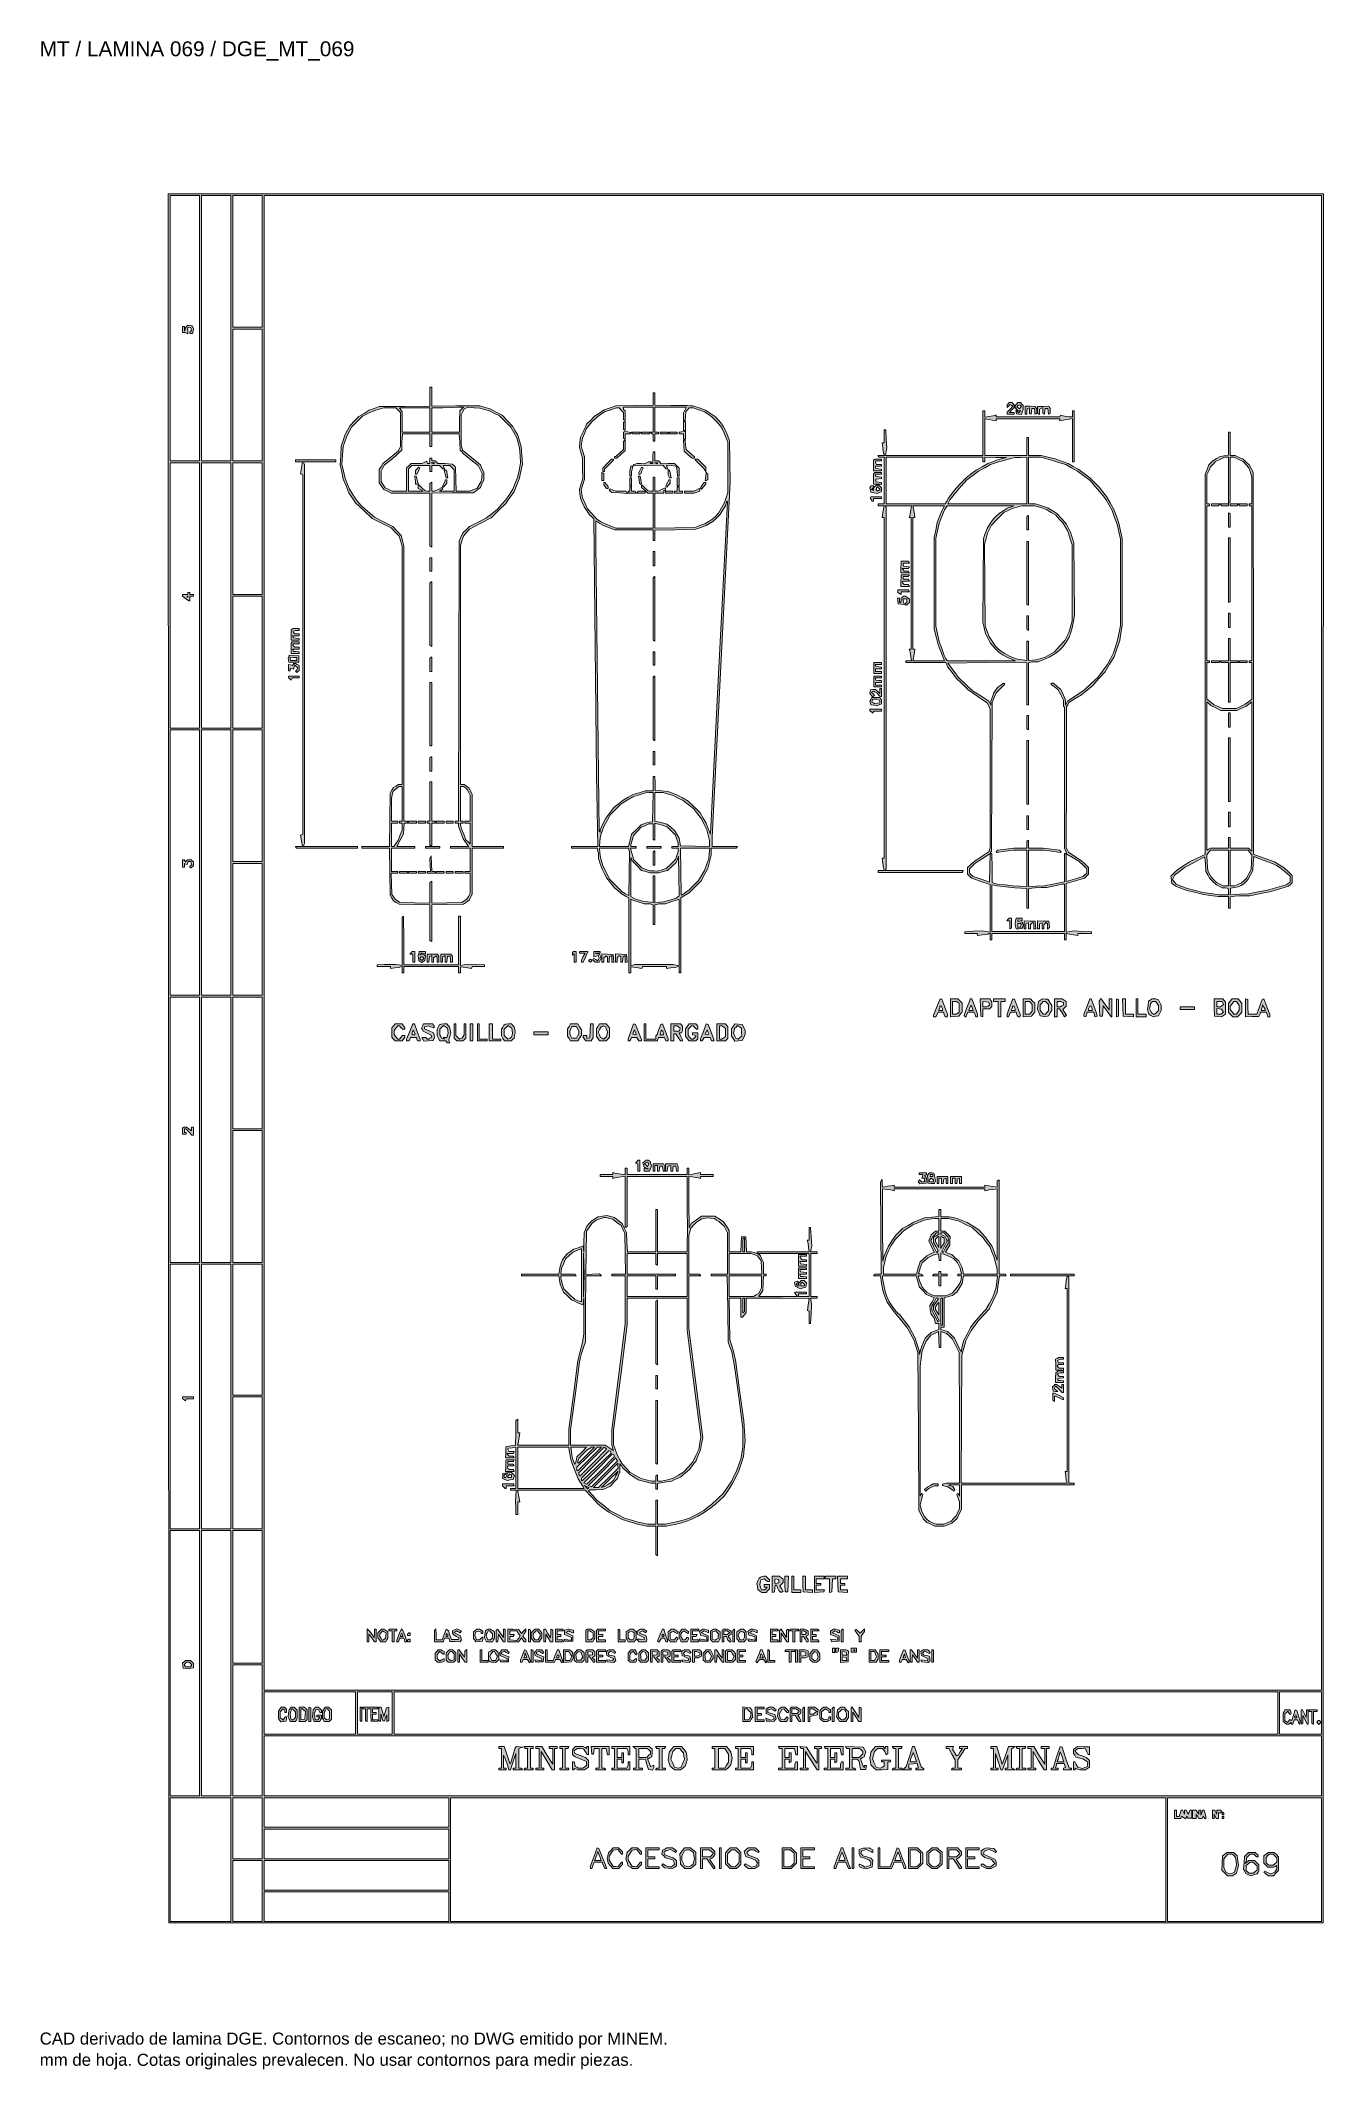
# Paper-space layout 'AN-14-DGE-069' of a CAD drawing. Header units: metres, sheet in millimetres. Extents: x 12 to 194, y 4 to 291.
import ezdxf

# ---------------------------------------------------------------- set-up
doc = ezdxf.new("R2010")
doc.units = ezdxf.units.M
for name, color, linetype, lineweight in [('DGE_CONTORNOS', 7, 'Continuous', 0), ('DGE_DATOS', 7, 'Continuous', 0), ('DGE_RELLENO', 7, 'Continuous', 0)]:
    doc.layers.add(name, color=color, linetype=linetype, lineweight=lineweight)
doc.styles.add('DGE_ARIAL', font='arial.ttf')

# ---------------------------------------------------------------- blocks, each defined once
blk = doc.blocks.new('LP_REF_DGE_MT_069')
at = {"layer": 'DGE_RELLENO'}
h = blk.add_hatch(color=7, dxfattribs=at)
h.paths.add_polyline_path([(30.21, 147.41), (30.24, 25.21), (111.85, 25.21), (193.47, 25.21), (193.5, 147.41), (193.53, 269.61), (111.85, 269.61), (30.18, 269.61)], flags=0)
h.paths.add_polyline_path([(34.61, 250.6), (34.61, 231.85), (32.52, 231.85), (30.43, 231.85), (30.43, 250.6), (30.43, 269.36), (32.52, 269.36), (34.61, 269.36)], flags=0)
h.paths.add_polyline_path([(39.05, 250.6), (39.05, 231.85), (36.96, 231.85), (34.87, 231.85), (34.87, 250.6), (34.87, 269.36), (36.96, 269.36), (39.05, 269.36)], flags=0)
h.paths.add_polyline_path([(43.48, 260.04), (43.48, 250.73), (41.39, 250.73), (39.3, 250.73), (39.3, 260.04), (39.3, 269.36), (41.39, 269.36), (43.48, 269.36)], flags=0)
h.paths.add_polyline_path([(193.28, 163.73), (193.28, 58.1), (118.51, 58.1), (43.74, 58.1), (43.74, 163.73), (43.74, 269.36), (118.51, 269.36), (193.28, 269.36)], flags=0)
h.paths.add_polyline_path([(43.48, 241.16), (43.48, 231.85), (41.39, 231.85), (39.3, 231.85), (39.3, 241.16), (39.3, 250.48), (41.39, 250.48), (43.48, 250.48)], flags=0)
h.paths.add_polyline_path([(34.61, 212.84), (34.61, 194.08), (32.52, 194.08), (30.43, 194.08), (30.43, 212.84), (30.43, 231.59), (32.52, 231.59), (34.61, 231.59)], flags=0)
h.paths.add_polyline_path([(39.05, 212.84), (39.05, 194.08), (36.96, 194.08), (34.87, 194.08), (34.87, 212.84), (34.87, 231.59), (36.96, 231.59), (39.05, 231.59)], flags=0)
h.paths.add_polyline_path([(43.48, 222.28), (43.48, 212.96), (41.39, 212.96), (39.3, 212.96), (39.3, 222.28), (39.3, 231.59), (41.39, 231.59), (43.48, 231.59)], flags=0)
h.paths.add_polyline_path([(43.48, 203.39), (43.48, 194.08), (41.39, 194.08), (39.3, 194.08), (39.3, 203.39), (39.3, 212.71), (41.39, 212.71), (43.48, 212.71)], flags=0)
h.paths.add_polyline_path([(34.61, 175.07), (34.61, 156.31), (32.52, 156.31), (30.43, 156.31), (30.43, 175.07), (30.43, 193.83), (32.52, 193.83), (34.61, 193.83)], flags=0)
h.paths.add_polyline_path([(39.05, 175.07), (39.05, 156.31), (36.96, 156.31), (34.87, 156.31), (34.87, 175.07), (34.87, 193.83), (36.96, 193.83), (39.05, 193.83)], flags=0)
h.paths.add_polyline_path([(43.48, 184.51), (43.48, 175.2), (41.39, 175.2), (39.3, 175.2), (39.3, 184.51), (39.3, 193.83), (41.39, 193.83), (43.48, 193.83)], flags=0)
h.paths.add_polyline_path([(43.48, 165.63), (43.48, 156.31), (41.39, 156.31), (39.3, 156.31), (39.3, 165.63), (39.3, 174.94), (41.39, 174.94), (43.48, 174.94)], flags=0)
h.paths.add_polyline_path([(34.61, 137.3), (34.61, 118.55), (32.52, 118.55), (30.43, 118.55), (30.43, 137.3), (30.43, 156.06), (32.52, 156.06), (34.61, 156.06)], flags=0)
h.paths.add_polyline_path([(39.05, 137.3), (39.05, 118.55), (36.96, 118.55), (34.87, 118.55), (34.87, 137.3), (34.87, 156.06), (36.96, 156.06), (39.05, 156.06)], flags=0)
h.paths.add_polyline_path([(43.48, 146.75), (43.48, 137.43), (41.39, 137.43), (39.3, 137.43), (39.3, 146.75), (39.3, 156.06), (41.39, 156.06), (43.48, 156.06)], flags=0)
h.paths.add_polyline_path([(43.48, 127.86), (43.48, 118.55), (41.39, 118.55), (39.3, 118.55), (39.3, 127.86), (39.3, 137.18), (41.39, 137.18), (43.48, 137.18)], flags=0)
h.paths.add_polyline_path([(34.61, 99.6), (34.61, 80.91), (32.52, 80.91), (30.43, 80.91), (30.43, 99.6), (30.43, 118.29), (32.52, 118.29), (34.61, 118.29)], flags=0)
h.paths.add_polyline_path([(39.05, 99.6), (39.05, 80.91), (36.96, 80.91), (34.87, 80.91), (34.87, 99.6), (34.87, 118.29), (36.96, 118.29), (39.05, 118.29)], flags=0)
h.paths.add_polyline_path([(43.48, 109.04), (43.48, 99.79), (41.39, 99.79), (39.3, 99.79), (39.3, 109.04), (39.3, 118.29), (41.39, 118.29), (43.48, 118.29)], flags=0)
h.paths.add_polyline_path([(43.48, 90.22), (43.48, 80.91), (41.39, 80.91), (39.3, 80.91), (39.3, 90.22), (39.3, 99.54), (41.39, 99.54), (43.48, 99.54)], flags=0)
h.paths.add_polyline_path([(34.61, 61.9), (34.61, 43.14), (32.52, 43.14), (30.43, 43.14), (30.43, 61.9), (30.43, 80.66), (32.52, 80.66), (34.61, 80.66)], flags=0)
h.paths.add_polyline_path([(39.05, 61.9), (39.05, 43.14), (36.96, 43.14), (34.87, 43.14), (34.87, 61.9), (34.87, 80.66), (36.96, 80.66), (39.05, 80.66)], flags=0)
h.paths.add_polyline_path([(43.48, 71.28), (43.48, 61.9), (41.39, 61.9), (39.3, 61.9), (39.3, 71.28), (39.3, 80.66), (41.39, 80.66), (43.48, 80.66)], flags=0)
h.paths.add_polyline_path([(43.48, 52.39), (43.48, 43.14), (41.39, 43.14), (39.3, 43.14), (39.3, 52.39), (39.3, 61.65), (41.39, 61.65), (43.48, 61.65)], flags=0)
h.paths.add_polyline_path([(56.66, 54.87), (56.66, 51.89), (50.2, 51.89), (43.74, 51.89), (43.74, 54.87), (43.74, 57.84), (50.2, 57.84), (56.66, 57.84)], flags=0)
h.paths.add_polyline_path([(61.86, 54.87), (61.86, 51.89), (59.39, 51.89), (56.92, 51.89), (56.92, 54.87), (56.92, 57.84), (59.39, 57.84), (61.86, 57.84)], flags=0)
h.paths.add_polyline_path([(187.07, 54.87), (187.07, 51.89), (124.59, 51.89), (62.11, 51.89), (62.11, 54.87), (62.11, 57.84), (124.59, 57.84), (187.07, 57.84)], flags=0)
h.paths.add_polyline_path([(193.28, 54.87), (193.28, 51.89), (190.3, 51.89), (187.32, 51.89), (187.32, 54.87), (187.32, 57.84), (190.3, 57.84), (193.28, 57.84)], flags=0)
h.paths.add_polyline_path([(193.28, 47.39), (193.28, 43.14), (118.51, 43.14), (43.74, 43.14), (43.74, 47.39), (43.74, 51.63), (118.51, 51.63), (193.28, 51.63)], flags=0)
h.paths.add_polyline_path([(39.05, 34.15), (39.05, 25.4), (34.74, 25.4), (30.43, 25.4), (30.43, 34.15), (30.43, 42.89), (34.74, 42.89), (39.05, 42.89)], flags=0)
h.paths.add_polyline_path([(43.48, 38.58), (43.48, 34.27), (41.39, 34.27), (39.3, 34.27), (39.3, 38.58), (39.3, 42.89), (41.39, 42.89), (43.48, 42.89)], flags=0)
h.paths.add_polyline_path([(69.84, 40.8), (69.84, 38.71), (56.79, 38.71), (43.74, 38.71), (43.74, 40.8), (43.74, 42.89), (56.79, 42.89), (69.84, 42.89)], flags=0)
h.paths.add_polyline_path([(171.23, 34.15), (171.23, 25.4), (120.66, 25.4), (70.1, 25.4), (70.1, 34.15), (70.1, 42.89), (120.66, 42.89), (171.23, 42.89)], flags=0)
h.paths.add_polyline_path([(193.28, 34.15), (193.28, 25.4), (182.38, 25.4), (171.48, 25.4), (171.48, 34.15), (171.48, 42.89), (182.38, 42.89), (193.28, 42.89)], flags=0)
h.paths.add_polyline_path([(69.84, 36.36), (69.84, 34.27), (56.79, 34.27), (43.74, 34.27), (43.74, 36.36), (43.74, 38.45), (56.79, 38.45), (69.84, 38.45)], flags=0)
h.paths.add_polyline_path([(43.48, 29.71), (43.48, 25.4), (41.39, 25.4), (39.3, 25.4), (39.3, 29.71), (39.3, 34.02), (41.39, 34.02), (43.48, 34.02)], flags=0)
h.paths.add_polyline_path([(69.84, 31.93), (69.84, 29.84), (56.79, 29.84), (43.74, 29.84), (43.74, 31.93), (43.74, 34.02), (56.79, 34.02), (69.84, 34.02)], flags=0)
h.paths.add_polyline_path([(69.84, 27.49), (69.84, 25.4), (56.79, 25.4), (43.74, 25.4), (43.74, 27.49), (43.74, 29.58), (56.79, 29.58), (69.84, 29.58)], flags=0)
h.paths.add_polyline_path([(32.75, 250.83), (32.61, 250.67), (32.55, 250.41), (32.49, 250.16), (32.47, 250.51), (32.46, 250.86), (32.33, 250.86), (32.2, 250.86), (32.2, 250.41), (32.2, 249.97), (32.38, 249.97), (32.56, 249.97), (32.77, 249.89), (32.97, 249.81), (32.94, 250.23), (32.9, 250.66), (33.11, 250.7), (33.31, 250.74), (33.4, 250.52), (33.48, 250.31), (33.35, 250.18), (33.22, 250.04), (33.22, 249.94), (33.22, 249.84), (33.41, 249.84), (33.59, 249.84), (33.68, 250.18), (33.76, 250.51), (33.64, 250.72), (33.51, 250.92), (33.19, 250.96), (32.88, 251)], flags=0)
h.paths.add_polyline_path([(67.18, 240.91), (67.18, 239.59), (63.6, 239.55), (60.02, 239.51), (59.31, 239.25), (58.6, 238.99), (57.86, 238.56), (57.12, 238.12), (56.51, 237.49), (55.89, 236.85), (55.52, 236.18), (55.16, 235.5), (54.9, 234.72), (54.64, 233.94), (54.56, 232.61), (54.48, 231.28), (54.7, 230.26), (54.93, 229.25), (55.33, 228.3), (55.73, 227.35), (56.19, 226.64), (56.64, 225.93), (57.83, 224.82), (59.01, 223.71), (60.35, 223.03), (61.69, 222.36), (62.26, 221.78), (62.84, 221.19), (63.05, 220.46), (63.25, 219.73), (63.25, 202.91), (63.25, 186.1), (62.99, 186.1), (62.72, 186.1), (62.37, 185.89), (62.02, 185.68), (61.78, 185.29), (61.54, 184.89), (61.5, 181.12), (61.46, 177.35), (59.51, 177.35), (57.55, 177.35), (57.55, 177.22), (57.55, 177.1), (59.51, 177.1), (61.46, 177.1), (61.5, 173.77), (61.54, 170.44), (61.78, 170.05), (62.02, 169.66), (62.42, 169.42), (62.81, 169.18), (65, 169.14), (67.18, 169.09), (67.18, 166.58), (67.18, 164.06), (67.31, 163.98), (67.44, 163.9), (67.44, 166.5), (67.44, 169.09), (69.68, 169.13), (71.93, 169.18), (72.33, 169.46), (72.73, 169.74), (72.93, 170.18), (73.14, 170.61), (73.14, 173.85), (73.14, 177.1), (75.36, 177.1), (77.57, 177.1), (77.57, 177.22), (77.57, 177.35), (75.36, 177.35), (73.14, 177.35), (73.14, 181.04), (73.14, 184.73), (72.93, 185.16), (72.73, 185.59), (72.37, 185.85), (72.02, 186.1), (71.76, 186.1), (71.49, 186.1), (71.49, 203), (71.49, 219.9), (71.7, 220.55), (71.91, 221.2), (72.34, 221.7), (72.77, 222.21), (74.3, 222.99), (75.82, 223.78), (76.87, 224.81), (77.91, 225.83), (78.49, 226.65), (79.07, 227.47), (79.44, 228.36), (79.81, 229.25), (80.04, 230.32), (80.27, 231.39), (80.18, 232.64), (80.1, 233.89), (79.85, 234.67), (79.6, 235.46), (79.24, 236.09), (78.87, 236.73), (78.14, 237.52), (77.41, 238.32), (76.57, 238.75), (75.72, 239.18), (74.97, 239.41), (74.22, 239.64), (70.83, 239.61), (67.44, 239.59), (67.44, 240.91), (67.44, 242.24), (67.31, 242.24), (67.18, 242.24)], flags=0)
h.paths.add_polyline_path([(71.67, 239.18), (71.43, 238.92), (71.38, 237.41), (71.34, 235.9), (69.39, 235.9), (67.44, 235.9), (67.44, 237.61), (67.44, 239.32), (68.99, 239.36), (70.54, 239.4), (71.23, 239.42), (71.91, 239.45)], flags=0)
h.paths.add_polyline_path([(74.91, 239.1), (75.61, 238.91), (76.31, 238.56), (77, 238.21), (77.81, 237.4), (78.61, 236.6), (79.03, 235.84), (79.45, 235.08), (79.64, 234.38), (79.84, 233.68), (79.93, 232.59), (80.01, 231.5), (79.79, 230.5), (79.57, 229.5), (79.25, 228.68), (78.92, 227.85), (78.42, 227.09), (77.91, 226.33), (77.32, 225.67), (76.74, 225.01), (75.97, 224.39), (75.2, 223.78), (73.99, 223.17), (72.77, 222.57), (72.3, 222.12), (71.84, 221.66), (71.57, 221.08), (71.3, 220.5), (71.27, 200.7), (71.23, 180.9), (70.98, 180.9), (70.73, 180.9), (70.73, 180.77), (70.73, 180.65), (70.98, 180.65), (71.24, 180.65), (71.24, 180.42), (71.24, 180.2), (71.55, 179.32), (71.86, 178.44), (72.26, 177.9), (72.65, 177.35), (71.37, 177.35), (70.1, 177.35), (70.1, 177.22), (70.1, 177.1), (71.49, 177.1), (72.88, 177.1), (72.88, 175.45), (72.88, 173.8), (72.5, 173.8), (72.12, 173.8), (72.12, 173.68), (72.12, 173.55), (72.5, 173.55), (72.88, 173.55), (72.88, 172.12), (72.88, 170.7), (72.64, 170.29), (72.39, 169.89), (72.04, 169.66), (71.69, 169.43), (69.56, 169.39), (67.44, 169.35), (67.44, 170.89), (67.44, 172.42), (67.31, 172.35), (67.18, 172.27), (67.18, 170.8), (67.18, 169.34), (65.06, 169.39), (62.94, 169.43), (62.6, 169.66), (62.26, 169.89), (62.03, 170.23), (61.81, 170.57), (61.76, 172.06), (61.7, 173.55), (62.16, 173.55), (62.62, 173.55), (62.62, 173.68), (62.62, 173.8), (62.18, 173.8), (61.73, 173.8), (61.73, 175.45), (61.73, 177.1), (63.38, 177.1), (65.03, 177.1), (65.03, 177.22), (65.03, 177.35), (63.77, 177.35), (62.52, 177.35), (62.97, 178.24), (63.43, 179.13), (63.48, 179.89), (63.54, 180.65), (63.78, 180.65), (64.01, 180.65), (64.01, 180.77), (64.01, 180.9), (63.76, 180.9), (63.51, 180.9), (63.51, 200.38), (63.51, 219.85), (63.3, 220.58), (63.1, 221.31), (62.51, 221.95), (61.92, 222.59), (60.62, 223.24), (59.32, 223.9), (58.4, 224.68), (57.49, 225.47), (57.04, 226.03), (56.59, 226.59), (56.19, 227.22), (55.8, 227.85), (55.49, 228.63), (55.18, 229.4), (54.95, 230.4), (54.73, 231.4), (54.82, 232.63), (54.9, 233.87), (55.13, 234.54), (55.36, 235.21), (55.71, 235.9), (56.07, 236.6), (56.86, 237.38), (57.66, 238.16), (58.51, 238.57), (59.37, 238.98), (60.01, 239.15), (60.66, 239.32), (61.52, 239.32), (62.38, 239.32), (62.69, 239.01), (63, 238.7), (63, 236.3), (63, 233.89), (62.88, 233.57), (62.76, 233.26), (61.64, 232.36), (60.52, 231.46), (60.27, 231.05), (60.02, 230.64), (60.02, 229.68), (60.02, 228.72), (60.34, 228.27), (60.65, 227.81), (61.17, 227.55), (61.7, 227.28), (64.44, 227.28), (67.18, 227.28), (67.18, 223.55), (67.18, 219.82), (67.31, 219.74), (67.44, 219.66), (67.44, 223.47), (67.44, 227.27), (70.39, 227.31), (73.35, 227.35), (73.83, 227.71), (74.31, 228.08), (74.54, 228.6), (74.78, 229.12), (74.78, 229.69), (74.78, 230.26), (74.54, 230.78), (74.31, 231.3), (73.04, 232.33), (71.78, 233.35), (71.7, 233.76), (71.62, 234.16), (71.62, 236.27), (71.62, 238.37), (71.84, 238.81), (72.06, 239.25), (72.38, 239.34), (72.69, 239.43), (73.46, 239.36), (74.22, 239.3)], flags=0)
h.paths.add_polyline_path([(67.18, 237.61), (67.18, 235.9), (65.22, 235.9), (63.25, 235.9), (63.25, 237.33), (63.25, 238.76), (63.06, 239.04), (62.86, 239.32), (65.02, 239.32), (67.18, 239.32)], flags=0)
h.paths.add_polyline_path([(67.18, 234.76), (67.18, 233.87), (67.31, 233.87), (67.44, 233.87), (67.44, 234.76), (67.44, 235.65), (69.38, 235.65), (71.33, 235.65), (71.39, 234.51), (71.44, 233.38), (71.69, 233.1), (71.93, 232.83), (72.98, 232), (74.02, 231.18), (74.29, 230.61), (74.56, 230.05), (74.5, 229.5), (74.44, 228.95), (74.15, 228.48), (73.86, 228.01), (73.34, 227.78), (72.82, 227.54), (71.85, 227.54), (70.88, 227.54), (70.84, 229.24), (70.79, 230.95), (70.57, 231.18), (70.34, 231.4), (69.31, 231.45), (68.28, 231.49), (68.1, 231.67), (67.92, 231.85), (67.68, 231.85), (67.44, 231.85), (67.44, 232.04), (67.44, 232.23), (67.31, 232.23), (67.18, 232.23), (67.16, 232), (67.14, 231.78), (67.15, 231.62), (67.15, 231.47), (66.99, 231.47), (66.82, 231.47), (66.77, 231.62), (66.72, 231.78), (66.37, 231.62), (66.03, 231.47), (65.27, 231.47), (64.51, 231.47), (64.2, 231.15), (63.89, 230.84), (63.89, 229.19), (63.89, 227.54), (62.87, 227.54), (61.85, 227.54), (61.36, 227.79), (60.87, 228.04), (60.57, 228.45), (60.28, 228.86), (60.28, 229.64), (60.28, 230.41), (60.51, 230.84), (60.75, 231.28), (61.56, 231.91), (62.37, 232.54), (62.78, 232.96), (63.19, 233.38), (63.23, 234.51), (63.28, 235.65), (65.23, 235.65), (67.18, 235.65)], flags=0)
h.paths.add_polyline_path([(67.78, 231.52), (67.7, 231.44), (67.54, 231.51), (67.37, 231.57), (67.61, 231.58), (67.86, 231.59)], flags=0)
h.paths.add_polyline_path([(67.18, 230.76), (67.18, 230.33), (67.31, 230.33), (67.44, 230.33), (67.44, 230.77), (67.44, 231.21), (67.99, 231.21), (68.54, 231.21), (68.77, 230.96), (69, 230.71), (69.11, 230.71), (69.23, 230.71), (69.15, 230.96), (69.07, 231.21), (69.52, 231.21), (69.98, 231.21), (70.29, 230.9), (70.6, 230.59), (70.6, 229.06), (70.6, 227.54), (69.57, 227.54), (68.53, 227.54), (68.77, 227.72), (69.02, 227.9), (68.94, 227.98), (68.85, 228.06), (68.34, 227.8), (67.83, 227.54), (67.63, 227.54), (67.44, 227.54), (67.44, 228.18), (67.44, 228.82), (67.31, 228.74), (67.18, 228.66), (67.18, 228.11), (67.18, 227.55), (66.84, 227.58), (66.49, 227.6), (66.07, 228.01), (65.65, 228.42), (65.59, 228.42), (65.53, 228.42), (65.53, 228.17), (65.53, 227.93), (65.88, 227.74), (66.23, 227.55), (65.19, 227.54), (64.14, 227.54), (64.14, 229.12), (64.14, 230.71), (64.38, 230.95), (64.63, 231.19), (65.91, 231.19), (67.18, 231.19)], flags=0)
h.paths.add_polyline_path([(63.25, 183.37), (63.25, 180.9), (63.06, 180.9), (62.87, 180.9), (62.87, 180.77), (62.87, 180.65), (63.06, 180.65), (63.25, 180.65), (63.25, 180.14), (63.25, 179.64), (62.99, 178.97), (62.73, 178.3), (62.4, 177.83), (62.08, 177.35), (61.91, 177.35), (61.73, 177.35), (61.73, 179), (61.73, 180.65), (62.18, 180.65), (62.62, 180.65), (62.62, 180.77), (62.62, 180.9), (62.18, 180.9), (61.73, 180.9), (61.74, 182.52), (61.74, 184.13), (61.85, 184.64), (61.97, 185.15), (62.39, 185.49), (62.8, 185.84), (63.03, 185.84), (63.25, 185.84)], flags=0)
h.paths.add_polyline_path([(72.2, 185.61), (72.47, 185.38), (72.68, 184.99), (72.88, 184.59), (72.88, 182.74), (72.88, 180.9), (72.5, 180.9), (72.12, 180.9), (72.12, 180.77), (72.12, 180.65), (72.5, 180.65), (72.88, 180.65), (72.88, 179.16), (72.88, 177.67), (72.58, 177.99), (72.27, 178.3), (71.96, 179.06), (71.65, 179.82), (71.56, 180.23), (71.47, 180.65), (71.67, 180.65), (71.87, 180.65), (71.87, 180.77), (71.87, 180.9), (71.68, 180.9), (71.49, 180.9), (71.49, 183.37), (71.49, 185.84), (71.71, 185.84), (71.93, 185.83)], flags=0)
h.paths.add_polyline_path([(98.74, 240.61), (98.74, 239.74), (96.11, 239.67), (93.48, 239.61), (92.65, 239.34), (91.83, 239.08), (91.14, 238.61), (90.46, 238.15), (89.92, 237.61), (89.38, 237.07), (88.93, 236.13), (88.48, 235.2), (88.4, 234.49), (88.32, 233.79), (88.54, 233.04), (88.77, 232.29), (88.77, 230.83), (88.78, 229.37), (88.55, 228.61), (88.32, 227.85), (88.4, 227.2), (88.47, 226.55), (88.72, 225.96), (88.98, 225.37), (89.36, 224.81), (89.75, 224.24), (90.05, 223.96), (90.35, 223.67), (90.55, 205.61), (90.75, 187.55), (90.83, 182.45), (90.92, 177.35), (89.06, 177.35), (87.21, 177.35), (87.21, 177.22), (87.21, 177.1), (89.03, 177.1), (90.85, 177.1), (90.93, 176.7), (91.01, 176.31), (91.01, 175.96), (91.01, 175.62), (91.26, 174.87), (91.52, 174.12), (91.85, 173.49), (92.19, 172.85), (92.72, 172.19), (93.26, 171.52), (93.81, 171.07), (94.35, 170.61), (94.83, 170.34), (95.31, 170.06), (95.31, 164.77), (95.32, 159.48), (95.44, 159.48), (95.57, 159.48), (95.57, 159.91), (95.57, 160.33), (96.36, 160.22), (97.15, 160.11), (97.19, 160.24), (97.24, 160.37), (98.94, 160.37), (100.64, 160.37), (100.64, 160.24), (100.64, 160.1), (101.24, 160.18), (101.84, 160.26), (102.13, 160.32), (102.41, 160.37), (102.41, 159.93), (102.41, 159.48), (102.54, 159.48), (102.67, 159.48), (102.67, 164.79), (102.67, 170.1), (103.26, 170.45), (103.86, 170.8), (104.69, 171.65), (105.52, 172.49), (106, 173.36), (106.48, 174.23), (106.73, 175.18), (106.97, 176.13), (106.97, 176.62), (106.97, 177.1), (108.74, 177.1), (110.51, 177.1), (110.59, 177.22), (110.67, 177.35), (108.88, 177.35), (107.1, 177.35), (107.1, 177.99), (107.1, 178.64), (108.38, 203.75), (109.66, 228.87), (109.6, 231.78), (109.54, 234.7), (109.25, 235.46), (108.95, 236.22), (108.65, 236.73), (108.34, 237.23), (107.94, 237.66), (107.55, 238.08), (106.85, 238.56), (106.15, 239.03), (105.26, 239.33), (104.38, 239.62), (104, 239.64), (103.62, 239.66), (101.3, 239.68), (98.99, 239.7), (98.99, 240.59), (98.99, 241.48), (98.86, 241.48), (98.74, 241.48)], flags=0)
h.paths.add_polyline_path([(98.74, 237.68), (98.74, 235.9), (98.52, 235.9), (98.29, 235.89), (98.52, 235.73), (98.74, 235.56), (98.74, 235.1), (98.74, 234.63), (98.86, 234.63), (98.99, 234.63), (98.99, 235.14), (98.99, 235.65), (99.24, 235.65), (99.5, 235.65), (99.5, 235.77), (99.5, 235.9), (99.24, 235.9), (98.99, 235.9), (98.99, 237.68), (98.99, 239.45), (101.21, 239.45), (103.43, 239.45), (103.43, 239.4), (103.43, 239.35), (103.24, 238.99), (103.05, 238.63), (103.05, 238.09), (103.05, 237.55), (103.16, 237.55), (103.27, 237.55), (103.33, 238.18), (103.39, 238.82), (103.62, 239.07), (103.85, 239.32), (104.12, 239.32), (104.39, 239.32), (105.21, 239.05), (106.02, 238.78), (106.53, 238.43), (107.04, 238.09), (107.69, 237.4), (108.34, 236.71), (108.54, 236.32), (108.74, 235.92), (109.03, 235.18), (109.32, 234.44), (109.32, 230.9), (109.32, 227.35), (109.08, 226.65), (108.85, 225.95), (108.43, 225.19), (108.01, 224.43), (107.59, 224.04), (107.17, 223.64), (106.61, 223.29), (106.05, 222.95), (105.34, 222.69), (104.63, 222.43), (101.81, 222.37), (98.99, 222.32), (98.99, 224.8), (98.99, 227.28), (99.62, 227.28), (100.26, 227.28), (100.26, 227.47), (100.26, 227.66), (100.39, 227.66), (100.51, 227.66), (100.51, 227.85), (100.51, 228.04), (100.48, 228.04), (100.44, 228.04), (99.94, 227.79), (99.44, 227.54), (99.22, 227.54), (98.99, 227.54), (98.99, 228.55), (98.99, 229.56), (98.86, 229.56), (98.74, 229.56), (98.74, 228.56), (98.74, 227.56), (98.39, 227.58), (98.04, 227.6), (97.62, 228.01), (97.21, 228.42), (97.15, 228.42), (97.09, 228.42), (97.09, 228.26), (97.09, 228.09), (97.55, 227.69), (98, 227.28), (98.37, 227.28), (98.74, 227.28), (98.74, 224.81), (98.74, 222.34), (96.1, 222.34), (93.46, 222.34), (92.67, 222.65), (91.87, 222.97), (91.32, 223.29), (90.78, 223.61), (90.13, 224.34), (89.47, 225.07), (89.11, 225.83), (88.75, 226.6), (88.66, 227.17), (88.58, 227.74), (88.8, 228.49), (89.03, 229.25), (89.03, 230.83), (89.03, 232.42), (88.8, 233.17), (88.58, 233.92), (88.66, 234.49), (88.75, 235.06), (89.05, 235.73), (89.34, 236.41), (89.7, 236.88), (90.06, 237.35), (90.49, 237.74), (90.92, 238.12), (91.44, 238.47), (91.96, 238.82), (92.76, 239.07), (93.57, 239.32), (93.75, 239.32), (93.93, 239.32), (94.24, 239.01), (94.56, 238.7), (94.56, 238.2), (94.56, 237.69), (94.68, 237.61), (94.81, 237.53), (94.81, 238.23), (94.81, 238.93), (94.68, 239.01), (94.56, 239.08), (94.56, 239.27), (94.56, 239.45), (96.65, 239.45), (98.74, 239.45)], flags=0)
h.paths.add_polyline_path([(108.05, 202.63), (106.86, 179.19), (106.85, 179.13), (106.84, 179.06), (106.54, 179.85), (106.25, 180.64), (105.82, 181.36), (105.39, 182.08), (104.55, 182.93), (103.7, 183.77), (102.9, 184.2), (102.1, 184.64), (101.46, 184.87), (100.83, 185.1), (99.94, 185.19), (99.05, 185.27), (99.02, 186.25), (98.98, 187.24), (98.86, 187.24), (98.74, 187.24), (98.74, 186.22), (98.74, 185.21), (98.18, 185.21), (97.62, 185.21), (96.75, 184.94), (95.89, 184.68), (95.19, 184.3), (94.49, 183.91), (93.84, 183.39), (93.2, 182.86), (92.62, 182.1), (92.04, 181.34), (91.65, 180.52), (91.26, 179.7), (91.26, 179.52), (91.26, 179.34), (91.19, 179.41), (91.12, 179.48), (90.88, 199.8), (90.63, 220.12), (90.63, 221.74), (90.63, 223.35), (91.23, 223), (91.83, 222.65), (92.57, 222.37), (93.31, 222.09), (96.02, 222.09), (98.74, 222.09), (98.74, 221.33), (98.74, 220.57), (98.86, 220.57), (98.99, 220.57), (98.99, 221.32), (98.99, 222.06), (101.87, 222.12), (104.76, 222.17), (105.5, 222.44), (106.24, 222.72), (106.7, 222.99), (107.17, 223.27), (107.66, 223.72), (108.15, 224.18), (108.57, 224.83), (108.99, 225.48), (109.07, 225.82), (109.16, 226.16), (109.2, 226.11), (109.24, 226.07)], flags=0)
h.paths.add_polyline_path([(98.71, 182.9), (98.67, 180.84), (98.23, 180.76), (97.79, 180.68), (97.41, 180.53), (97.03, 180.38), (96.37, 179.73), (95.7, 179.08), (95.48, 178.22), (95.26, 177.35), (93.21, 177.35), (91.15, 177.35), (91.23, 178.08), (91.3, 178.81), (91.53, 179.49), (91.77, 180.18), (92.23, 181), (92.69, 181.83), (93.47, 182.6), (94.24, 183.38), (95.05, 183.87), (95.85, 184.36), (96.76, 184.65), (97.66, 184.94), (98.2, 184.95), (98.74, 184.96)], flags=0)
h.paths.add_polyline_path([(100.87, 184.75), (101.59, 184.54), (102.29, 184.19), (102.98, 183.84), (103.72, 183.27), (104.46, 182.69), (105.02, 181.97), (105.58, 181.25), (105.96, 180.47), (106.34, 179.7), (106.53, 178.94), (106.72, 178.19), (106.72, 177.77), (106.72, 177.35), (104.67, 177.38), (102.61, 177.42), (102.52, 177.97), (102.42, 178.52), (102.1, 179.07), (101.78, 179.62), (101.24, 180.06), (100.7, 180.49), (100.19, 180.63), (99.69, 180.76), (99.34, 180.83), (98.99, 180.9), (98.99, 182.93), (98.99, 184.96), (99.57, 184.96), (100.16, 184.96)], flags=0)
h.paths.add_polyline_path([(100.14, 180.32), (100.72, 180.14), (101.31, 179.54), (101.9, 178.94), (102.09, 178.38), (102.29, 177.83), (102.29, 177.59), (102.29, 177.35), (101.84, 177.35), (101.4, 177.35), (101.4, 177.22), (101.4, 177.1), (101.84, 177.1), (102.29, 177.1), (102.29, 176.87), (102.29, 176.64), (102.09, 176.06), (101.89, 175.48), (101.25, 174.85), (100.61, 174.21), (100.02, 174.04), (99.43, 173.87), (98.85, 173.88), (98.26, 173.88), (97.7, 174.1), (97.14, 174.31), (96.56, 174.91), (95.98, 175.51), (95.85, 175.96), (95.72, 176.4), (95.64, 176.75), (95.56, 177.1), (95.95, 177.1), (96.33, 177.1), (96.33, 177.22), (96.33, 177.35), (95.95, 177.35), (95.57, 177.35), (95.57, 177.46), (95.57, 177.56), (95.77, 178.23), (95.97, 178.9), (96.5, 179.47), (97.03, 180.05), (97.58, 180.28), (98.12, 180.52), (98.43, 180.52), (98.74, 180.52), (98.74, 179.45), (98.74, 178.38), (98.86, 178.3), (98.99, 178.22), (98.99, 179.42), (98.99, 180.62), (99.28, 180.56), (99.56, 180.5)], flags=0)
h.paths.add_polyline_path([(95.33, 176.88), (95.38, 176.65), (95.34, 173.52), (95.31, 170.4), (94.84, 170.67), (94.37, 170.94), (93.48, 171.84), (92.59, 172.74), (92.13, 173.62), (91.67, 174.5), (91.48, 175.13), (91.28, 175.77), (91.21, 176.43), (91.15, 177.1), (93.22, 177.1), (95.29, 177.1)], flags=0)
h.paths.add_polyline_path([(106.68, 176.35), (106.6, 175.61), (106.3, 174.77), (105.99, 173.93), (105.57, 173.22), (105.14, 172.52), (104.5, 171.86), (103.85, 171.21), (103.32, 170.84), (102.79, 170.47), (102.74, 170.52), (102.69, 170.57), (102.65, 173.83), (102.6, 177.1), (104.68, 177.1), (106.76, 177.1)], flags=0)
h.paths.add_polyline_path([(102.2, 170.19), (101.98, 170.03), (101.09, 169.77), (100.19, 169.5), (99.59, 169.45), (98.99, 169.4), (98.99, 171.28), (98.99, 173.17), (98.86, 173.17), (98.74, 173.17), (98.74, 171.29), (98.74, 169.41), (98.01, 169.51), (97.28, 169.6), (96.77, 169.75), (96.27, 169.9), (95.92, 170.08), (95.57, 170.26), (95.58, 173.01), (95.59, 175.77), (95.68, 175.54), (95.77, 175.31), (96.44, 174.64), (97.11, 173.96), (97.7, 173.79), (98.29, 173.61), (98.93, 173.61), (99.56, 173.61), (100.17, 173.79), (100.78, 173.97), (101.4, 174.53), (102.02, 175.08), (102.19, 175.54), (102.35, 175.99), (102.38, 173.17), (102.42, 170.35)], flags=0)
h.paths.add_polyline_path([(96.75, 169.48), (97.49, 169.24), (97.91, 169.24), (98.34, 169.24), (98.54, 169.16), (98.74, 169.09), (98.74, 167.71), (98.74, 166.33), (98.86, 166.33), (98.99, 166.33), (98.99, 167.71), (98.99, 169.08), (99.28, 169.16), (99.56, 169.24), (100.01, 169.24), (100.47, 169.24), (101.4, 169.56), (102.33, 169.87), (102.37, 169.87), (102.41, 169.87), (102.41, 165.18), (102.41, 160.48), (102, 160.57), (101.59, 160.66), (98.86, 160.66), (96.13, 160.66), (95.85, 160.57), (95.57, 160.48), (95.57, 165.19), (95.57, 169.9), (95.79, 169.81), (96.01, 169.72)], flags=0)
h.paths.add_polyline_path([(148.95, 239.93), (148.8, 239.78), (148.8, 239.6), (148.8, 239.41), (149.02, 239.61), (149.24, 239.82), (149.43, 239.7), (149.62, 239.59), (149.21, 239.16), (148.8, 238.74), (148.8, 238.59), (148.8, 238.44), (149.3, 238.44), (149.81, 238.44), (149.81, 238.56), (149.81, 238.69), (149.47, 238.69), (149.13, 238.69), (149.47, 239.05), (149.81, 239.4), (149.81, 239.59), (149.81, 239.78), (149.66, 239.93), (149.51, 240.08), (149.3, 240.08), (149.1, 240.08)], flags=0)
h.paths.add_polyline_path([(150.14, 239.88), (149.94, 239.69), (149.94, 239.51), (149.94, 239.34), (150.14, 239.14), (150.33, 238.94), (150.54, 238.94), (150.75, 238.94), (150.6, 238.8), (150.45, 238.65), (150.24, 238.82), (150.03, 239), (150.08, 238.75), (150.13, 238.5), (150.48, 238.46), (150.82, 238.42), (150.95, 238.75), (151.08, 239.09), (151.08, 239.39), (151.08, 239.69), (150.88, 239.88), (150.68, 240.08), (150.51, 240.08), (150.33, 240.08)], flags=0)
h.paths.add_polyline_path([(150.74, 239.62), (150.82, 239.54), (150.68, 239.37), (150.54, 239.19), (150.36, 239.34), (150.19, 239.48), (150.26, 239.59), (150.33, 239.7), (150.49, 239.7), (150.65, 239.7)], flags=0)
h.paths.add_polyline_path([(151.33, 239), (151.33, 238.44), (151.45, 238.44), (151.57, 238.44), (151.61, 238.84), (151.65, 239.24), (151.81, 239.29), (151.96, 239.34), (151.96, 238.96), (151.96, 238.58), (152.08, 238.5), (152.2, 238.43), (152.24, 238.85), (152.28, 239.26), (152.47, 239.26), (152.66, 239.26), (152.7, 238.85), (152.74, 238.43), (152.86, 238.5), (152.98, 238.58), (152.98, 238.92), (152.97, 239.26), (152.88, 239.41), (152.79, 239.55), (152.06, 239.56), (151.33, 239.57)], flags=0)
h.paths.add_polyline_path([(153.1, 239.06), (153.1, 238.58), (153.23, 238.5), (153.36, 238.42), (153.36, 238.8), (153.36, 239.17), (153.56, 239.25), (153.76, 239.32), (153.81, 239.32), (153.86, 239.32), (153.86, 238.95), (153.86, 238.58), (153.98, 238.5), (154.1, 238.43), (154.14, 238.85), (154.18, 239.26), (154.37, 239.26), (154.56, 239.26), (154.6, 238.85), (154.64, 238.43), (154.76, 238.5), (154.88, 238.58), (154.88, 238.92), (154.87, 239.26), (154.78, 239.41), (154.68, 239.56), (153.89, 239.55), (153.1, 239.54)], flags=0)
h.paths.add_polyline_path([(145.37, 235.77), (145.37, 232.61), (138.48, 232.61), (131.59, 232.61), (131.7, 233.15), (131.8, 233.68), (131.72, 234.92), (131.65, 236.16), (131.54, 236.23), (131.43, 236.3), (131.43, 235.34), (131.43, 234.38), (131.29, 234.38), (131.15, 234.38), (131.24, 233.66), (131.33, 232.95), (131.4, 232.78), (131.46, 232.61), (131, 232.61), (130.53, 232.61), (130.61, 232.48), (130.69, 232.35), (131.06, 232.35), (131.43, 232.35), (131.43, 229.06), (131.43, 225.76), (130.99, 225.76), (130.55, 225.76), (130.55, 225.64), (130.55, 225.51), (131, 225.51), (131.46, 225.51), (131.39, 225.32), (131.32, 225.13), (131.23, 224.5), (131.15, 223.86), (131.29, 223.86), (131.43, 223.86), (131.43, 199.78), (131.43, 175.7), (131.29, 175.7), (131.15, 175.7), (131.24, 174.99), (131.33, 174.27), (131.4, 174.1), (131.46, 173.93), (131, 173.93), (130.55, 173.93), (130.55, 173.8), (130.55, 173.68), (136.5, 173.68), (142.44, 173.68), (142.52, 173.8), (142.6, 173.93), (137.07, 173.93), (131.55, 173.93), (131.62, 174.05), (131.69, 174.17), (131.69, 199.72), (131.69, 225.27), (131.62, 225.39), (131.55, 225.51), (133.4, 225.51), (135.26, 225.51), (135.18, 224.91), (135.09, 224.31), (135.03, 224.08), (134.97, 223.86), (135.1, 223.86), (135.24, 223.86), (135.24, 214.55), (135.24, 205.23), (135.1, 205.23), (134.97, 205.23), (135.03, 205.01), (135.09, 204.79), (135.18, 204.19), (135.26, 203.59), (134.87, 203.59), (134.48, 203.59), (134.48, 203.46), (134.48, 203.33), (137.31, 203.33), (140.14, 203.33), (140.29, 203), (140.44, 202.67), (141.02, 201.91), (141.61, 201.15), (142.45, 200.31), (143.3, 199.46), (144.66, 198.53), (146.03, 197.6), (146.21, 197.17), (146.39, 196.75), (146.39, 186.96), (146.38, 177.16), (146.31, 176.88), (146.24, 176.61), (145.25, 175.96), (144.26, 175.31), (143.74, 174.83), (143.22, 174.35), (143.22, 173.88), (143.22, 173.41), (143.51, 173.12), (143.79, 172.84), (145.09, 172.41), (146.39, 171.99), (146.39, 168.6), (146.39, 165.22), (145.85, 165.32), (145.31, 165.42), (144.07, 165.35), (142.84, 165.27), (142.84, 165.17), (142.84, 165.06), (143.73, 165.06), (144.61, 165.06), (144.61, 164.92), (144.61, 164.78), (145.33, 164.87), (146.05, 164.96), (146.22, 165.02), (146.39, 165.09), (146.39, 164.63), (146.39, 164.17), (146.51, 164.17), (146.64, 164.17), (146.64, 164.62), (146.64, 165.06), (151.77, 165.06), (156.91, 165.06), (156.91, 164.62), (156.91, 164.17), (157.03, 164.17), (157.16, 164.17), (157.16, 164.62), (157.16, 165.08), (157.38, 165.01), (157.6, 164.95), (158.21, 164.86), (158.81, 164.78), (158.81, 164.92), (158.81, 165.06), (159.76, 165.06), (160.71, 165.06), (160.71, 165.17), (160.71, 165.28), (159.46, 165.34), (158.22, 165.41), (157.69, 165.32), (157.16, 165.22), (157.16, 168.67), (157.16, 172.12), (158.46, 172.49), (159.76, 172.85), (160.04, 173.13), (160.33, 173.41), (160.33, 173.88), (160.33, 174.35), (159.82, 174.84), (159.3, 175.32), (158.39, 175.93), (157.48, 176.53), (157.32, 176.84), (157.16, 177.16), (157.19, 187.11), (157.22, 197.06), (157.39, 197.38), (157.55, 197.69), (158.43, 198.24), (159.31, 198.78), (160.11, 199.44), (160.91, 200.1), (161.79, 201.07), (162.67, 202.04), (163.3, 203.1), (163.94, 204.16), (164.33, 205.3), (164.73, 206.44), (164.9, 207.51), (165.08, 208.59), (165.08, 214.74), (165.08, 220.88), (164.85, 221.96), (164.62, 223.04), (164.26, 224.01), (163.89, 224.98), (163.37, 225.9), (162.85, 226.82), (162.33, 227.46), (161.8, 228.11), (161.16, 228.78), (160.52, 229.46), (159.69, 230.06), (158.87, 230.67), (158.15, 231.07), (157.43, 231.48), (156.5, 231.79), (155.58, 232.11), (154.6, 232.36), (153.63, 232.61), (152.73, 232.61), (151.84, 232.61), (151.84, 233.87), (151.84, 235.14), (151.71, 235.14), (151.58, 235.14), (151.58, 233.87), (151.58, 232.61), (148.61, 232.61), (145.63, 232.61), (145.63, 235.22), (145.63, 237.83), (145.91, 237.76), (146.2, 237.69), (146.74, 237.6), (147.27, 237.52), (147.27, 237.66), (147.27, 237.8), (151.77, 237.8), (156.27, 237.8), (156.27, 237.66), (156.27, 237.52), (156.72, 237.6), (157.16, 237.68), (157.6, 237.75), (158.05, 237.83), (158.05, 234.78), (158.05, 231.72), (158.17, 231.72), (158.3, 231.72), (158.3, 235.33), (158.3, 238.94), (158.17, 238.94), (158.05, 238.94), (158.05, 238.5), (158.05, 238.06), (157.76, 238.06), (157.48, 238.07), (156.91, 238.18), (156.34, 238.29), (156.29, 238.17), (156.25, 238.06), (151.76, 238.06), (147.27, 238.06), (147.27, 238.19), (147.27, 238.33), (147.05, 238.26), (146.83, 238.2), (146.23, 238.11), (145.63, 238.03), (145.63, 238.49), (145.63, 238.94), (145.5, 238.94), (145.37, 238.94)], flags=0)
h.paths.add_polyline_path([(145.37, 232.04), (145.37, 231.72), (145.5, 231.72), (145.63, 231.72), (145.63, 232.04), (145.63, 232.35), (147.18, 232.34), (148.73, 232.34), (147.97, 232.11), (147.21, 231.88), (146.65, 231.67), (146.08, 231.46), (145.25, 231), (144.42, 230.54), (143.73, 230), (143.03, 229.46), (142.32, 228.72), (141.61, 227.98), (141.05, 227.27), (140.49, 226.55), (140.28, 226.16), (140.06, 225.76), (135.88, 225.76), (131.69, 225.76), (131.69, 229.06), (131.69, 232.35), (138.53, 232.35), (145.37, 232.35)], flags=0)
h.paths.add_polyline_path([(151.58, 229.06), (151.58, 225.76), (146, 225.76), (140.42, 225.76), (140.57, 226.05), (140.72, 226.33), (141.11, 226.84), (141.5, 227.35), (142.3, 228.26), (143.1, 229.16), (143.95, 229.79), (144.8, 230.42), (145.63, 230.86), (146.45, 231.31), (147.46, 231.64), (148.48, 231.96), (149.18, 232.15), (149.87, 232.33), (150.73, 232.34), (151.58, 232.35)], flags=0)
h.paths.add_polyline_path([(154.29, 232.16), (155.07, 231.96), (156.08, 231.63), (157.1, 231.31), (157.92, 230.85), (158.74, 230.4), (159.64, 229.73), (160.53, 229.07), (161.22, 228.27), (161.92, 227.47), (162.37, 226.9), (162.82, 226.33), (163.23, 225.57), (163.64, 224.81), (164, 223.86), (164.36, 222.91), (164.6, 221.83), (164.83, 220.76), (164.83, 214.67), (164.83, 208.59), (164.65, 207.64), (164.48, 206.69), (164.17, 205.69), (163.86, 204.7), (163.4, 203.86), (162.94, 203.01), (162.29, 202.13), (161.64, 201.24), (160.7, 200.37), (159.76, 199.49), (158.56, 198.69), (157.36, 197.89), (157.2, 197.6), (157.04, 197.31), (157.04, 197.73), (157.03, 198.15), (156.71, 198.84), (156.38, 199.52), (155.86, 199.97), (155.34, 200.42), (155.17, 200.42), (155.01, 200.42), (155.01, 200.32), (155.01, 200.23), (155.49, 199.89), (155.98, 199.54), (156.38, 198.79), (156.78, 198.04), (156.78, 197.6), (156.78, 197.16), (156.85, 197.1), (156.91, 197.03), (156.91, 187.06), (156.9, 177.1), (157.08, 176.67), (157.26, 176.24), (158.13, 175.72), (159, 175.2), (159.54, 174.7), (160.07, 174.19), (160.07, 173.89), (160.07, 173.59), (159.79, 173.34), (159.5, 173.08), (158.49, 172.79), (157.48, 172.5), (157.32, 172.44), (157.16, 172.38), (157.16, 174.36), (157.16, 176.34), (157.03, 176.34), (156.91, 176.34), (156.91, 174.33), (156.91, 172.33), (155.48, 172.06), (154.05, 171.78), (152.95, 171.73), (151.84, 171.68), (151.84, 174.26), (151.84, 176.84), (152.88, 176.84), (153.93, 176.84), (155.13, 176.66), (156.34, 176.49), (156.39, 176.54), (156.45, 176.6), (156.33, 176.7), (156.21, 176.81), (155.06, 176.96), (153.91, 177.1), (152.87, 177.1), (151.84, 177.1), (151.84, 177.68), (151.84, 178.25), (151.71, 178.18), (151.58, 178.1), (151.58, 177.6), (151.58, 177.1), (150.67, 177.1), (149.76, 177.1), (148.61, 176.96), (147.46, 176.81), (147.35, 176.7), (147.23, 176.6), (147.28, 176.54), (147.34, 176.49), (148.54, 176.66), (149.75, 176.84), (150.66, 176.84), (151.58, 176.84), (151.58, 174.25), (151.58, 171.65), (150.6, 171.72), (149.62, 171.79), (148.54, 171.91), (147.46, 172.03), (147.08, 172.13), (146.7, 172.24), (146.67, 174.29), (146.63, 176.34), (146.51, 176.34), (146.39, 176.34), (146.36, 174.31), (146.32, 172.29), (145.15, 172.7), (143.98, 173.11), (143.73, 173.33), (143.47, 173.55), (143.47, 173.87), (143.47, 174.2), (143.88, 174.58), (144.3, 174.96), (145.33, 175.64), (146.36, 176.32), (146.47, 176.49), (146.58, 176.65), (146.64, 187.17), (146.7, 197.69), (146.99, 198.38), (147.27, 199.07), (147.87, 199.68), (148.46, 200.28), (148.39, 200.36), (148.31, 200.44), (147.91, 200.15), (147.51, 199.85), (147.22, 199.46), (146.92, 199.08), (146.72, 198.48), (146.51, 197.87), (146.51, 197.59), (146.5, 197.31), (146.36, 197.6), (146.22, 197.88), (145.07, 198.62), (143.92, 199.36), (142.91, 200.3), (141.91, 201.24), (141.15, 202.25), (140.4, 203.27), (145.83, 203.33), (151.27, 203.39), (151.43, 203.35), (151.58, 203.3), (151.58, 200.34), (151.58, 197.38), (151.71, 197.38), (151.84, 197.38), (151.84, 200.34), (151.84, 203.3), (152.12, 203.38), (152.41, 203.45), (152.8, 203.46), (153.18, 203.46), (153.97, 203.77), (154.76, 204.08), (155.23, 204.37), (155.7, 204.66), (156.19, 205.1), (156.68, 205.54), (157.13, 206.24), (157.57, 206.94), (157.8, 207.59), (158.02, 208.25), (158.17, 209.18), (158.32, 210.11), (158.27, 215.18), (158.22, 220.25), (158, 221.01), (157.78, 221.77), (157.5, 222.33), (157.22, 222.9), (156.53, 223.65), (155.83, 224.41), (155.19, 224.82), (154.55, 225.23), (153.69, 225.5), (152.82, 225.76), (152.33, 225.76), (151.84, 225.76), (151.84, 229.06), (151.84, 232.35), (152.67, 232.35), (153.51, 232.35)], flags=0)
h.paths.add_polyline_path([(139.74, 225.14), (139.55, 224.78), (139.24, 223.96), (138.93, 223.13), (138.7, 222.07), (138.47, 221.01), (138.47, 214.55), (138.47, 208.08), (138.76, 206.97), (139.04, 205.85), (139.43, 204.88), (139.81, 203.9), (139.88, 203.74), (139.95, 203.59), (137.71, 203.59), (135.47, 203.59), (135.54, 203.93), (135.61, 204.28), (135.69, 204.76), (135.77, 205.23), (135.63, 205.23), (135.49, 205.23), (135.49, 214.55), (135.49, 223.86), (135.63, 223.86), (135.77, 223.86), (135.69, 224.34), (135.61, 224.81), (135.54, 225.16), (135.47, 225.51), (137.7, 225.51), (139.93, 225.51)], flags=0)
h.paths.add_polyline_path([(149.29, 225.32), (148.83, 225.15), (148.27, 224.8), (147.72, 224.45), (147.29, 224.06), (146.87, 223.67), (146.42, 222.98), (145.97, 222.28), (145.71, 221.58), (145.44, 220.88), (145.4, 214.95), (145.36, 209.02), (145.56, 208.24), (145.76, 207.45), (146.08, 206.79), (146.41, 206.12), (147.03, 205.43), (147.66, 204.75), (148.26, 204.39), (148.86, 204.03), (149.43, 203.82), (150, 203.6), (145.16, 203.59), (140.31, 203.59), (140.11, 203.96), (139.92, 204.34), (139.56, 205.33), (139.19, 206.31), (138.96, 207.39), (138.72, 208.46), (138.72, 214.67), (138.72, 220.88), (138.96, 221.96), (139.19, 223.04), (139.57, 223.99), (139.94, 224.94), (140.13, 225.22), (140.31, 225.51), (145.03, 225.5), (149.75, 225.49)], flags=0)
h.paths.add_polyline_path([(153.55, 225.25), (154.39, 224.99), (155.05, 224.57), (155.7, 224.15), (156.22, 223.58), (156.74, 223.02), (157.07, 222.46), (157.39, 221.9), (157.69, 220.95), (157.98, 220), (157.98, 214.61), (157.98, 209.22), (157.76, 208.41), (157.53, 207.59), (157.25, 207.02), (156.97, 206.45), (156.23, 205.65), (155.49, 204.86), (154.83, 204.49), (154.18, 204.12), (153.55, 203.93), (152.91, 203.73), (152.38, 203.67), (151.84, 203.61), (151.84, 204.99), (151.84, 206.37), (151.71, 206.37), (151.58, 206.37), (151.58, 205), (151.58, 203.63), (150.92, 203.72), (150.25, 203.82), (149.69, 204.02), (149.14, 204.22), (148.49, 204.61), (147.85, 205.01), (147.48, 205.34), (147.12, 205.68), (146.67, 206.37), (146.23, 207.06), (145.96, 207.76), (145.7, 208.46), (145.66, 214.27), (145.62, 220.07), (145.82, 220.85), (146.02, 221.63), (146.3, 222.21), (146.58, 222.78), (147.46, 223.67), (148.35, 224.56), (148.93, 224.84), (149.5, 225.12), (150.2, 225.31), (150.89, 225.49), (151.79, 225.5), (152.7, 225.51)], flags=0)
h.paths.add_polyline_path([(156.91, 168.67), (156.91, 165.31), (151.77, 165.31), (146.64, 165.31), (146.64, 168.62), (146.64, 171.93), (146.99, 171.86), (147.34, 171.78), (148.61, 171.65), (149.87, 171.52), (150.73, 171.45), (151.58, 171.38), (151.58, 169.99), (151.58, 168.61), (151.71, 168.61), (151.84, 168.61), (151.84, 169.98), (151.84, 171.36), (152.31, 171.44), (152.79, 171.52), (153.61, 171.53), (154.44, 171.53), (155.51, 171.77), (156.59, 172), (156.75, 172.02), (156.91, 172.03)], flags=0)
h.paths.add_polyline_path([(180.1, 234.27), (180.1, 232.64), (179.51, 232.56), (178.91, 232.48), (178.4, 232.17), (177.88, 231.87), (177.6, 231.57), (177.33, 231.28), (177.07, 230.61), (176.8, 229.94), (176.8, 203.07), (176.8, 176.19), (175.69, 175.68), (174.59, 175.16), (173.75, 174.61), (172.92, 174.07), (172.44, 173.6), (171.96, 173.13), (172.03, 172.61), (172.1, 172.09), (172.38, 171.9), (172.67, 171.71), (173.44, 171.42), (174.2, 171.14), (175.28, 170.87), (176.36, 170.61), (177.5, 170.43), (178.64, 170.26), (179.37, 170.26), (180.1, 170.25), (180.1, 169.43), (180.1, 168.61), (180.22, 168.61), (180.35, 168.61), (180.35, 169.41), (180.35, 170.22), (181.02, 170.3), (181.68, 170.38), (182.39, 170.38), (183.1, 170.38), (184.61, 170.69), (186.12, 171), (187.36, 171.37), (188.6, 171.74), (188.85, 171.97), (189.1, 172.19), (189.1, 172.73), (189.1, 173.26), (188.53, 173.79), (187.96, 174.31), (187.29, 174.74), (186.62, 175.16), (185.29, 175.64), (183.96, 176.12), (183.81, 176.18), (183.65, 176.24), (183.62, 203.25), (183.58, 230.26), (183.31, 230.77), (183.03, 231.28), (182.61, 231.68), (182.19, 232.09), (181.62, 232.34), (181.05, 232.6), (180.7, 232.6), (180.35, 232.61), (180.35, 234.25), (180.35, 235.9), (180.22, 235.9), (180.1, 235.9)], flags=0)
h.paths.add_polyline_path([(180.1, 229.11), (180.1, 225.87), (180.22, 225.95), (180.35, 226.03), (180.35, 229.19), (180.35, 232.35), (180.64, 232.35), (180.92, 232.35), (181.56, 232.06), (182.19, 231.76), (182.6, 231.3), (183, 230.84), (183.2, 230.18), (183.39, 229.52), (183.39, 227.64), (183.39, 225.76), (183.2, 225.76), (183.01, 225.76), (183.01, 225.64), (183.01, 225.51), (183.2, 225.51), (183.39, 225.51), (183.39, 214.55), (183.39, 203.59), (183.2, 203.59), (183.01, 203.59), (183.01, 203.46), (183.01, 203.33), (183.2, 203.33), (183.39, 203.33), (183.39, 200.75), (183.39, 198.17), (182.92, 197.8), (182.44, 197.44), (181.81, 197.14), (181.18, 196.85), (180.22, 196.85), (179.27, 196.84), (178.66, 197.11), (178.04, 197.38), (177.55, 197.77), (177.06, 198.16), (177.06, 200.74), (177.06, 203.33), (177.25, 203.33), (177.44, 203.33), (177.44, 203.46), (177.44, 203.59), (177.25, 203.59), (177.06, 203.59), (177.06, 214.55), (177.06, 225.51), (177.25, 225.51), (177.44, 225.51), (177.44, 225.64), (177.44, 225.76), (177.25, 225.76), (177.06, 225.76), (177.06, 227.82), (177.06, 229.88), (177.32, 230.45), (177.58, 231.02), (177.92, 231.39), (178.26, 231.75), (178.89, 232.05), (179.53, 232.35), (179.81, 232.35), (180.1, 232.35)], flags=0)
h.paths.add_polyline_path([(178.32, 196.93), (179.02, 196.58), (180.16, 196.58), (181.3, 196.58), (181.94, 196.87), (182.57, 197.15), (182.98, 197.46), (183.39, 197.77), (183.39, 187.22), (183.39, 176.68), (183.16, 176.89), (182.93, 177.1), (181.64, 177.1), (180.35, 177.1), (180.35, 177.86), (180.35, 178.62), (180.22, 178.62), (180.1, 178.62), (180.1, 177.86), (180.1, 177.1), (178.82, 177.1), (177.55, 177.1), (177.3, 176.97), (177.06, 176.84), (177.06, 187.32), (177.06, 197.8), (177.34, 197.54), (177.63, 197.28)], flags=0)
h.paths.add_polyline_path([(180.1, 174.31), (180.1, 171.78), (179.71, 171.78), (179.33, 171.78), (178.86, 172.02), (178.39, 172.26), (177.99, 172.68), (177.59, 173.11), (177.38, 173.53), (177.17, 173.95), (177.1, 175.05), (177.03, 176.15), (177.3, 176.5), (177.58, 176.84), (178.84, 176.84), (180.1, 176.84)], flags=0)
h.paths.add_polyline_path([(183.14, 176.5), (183.42, 176.15), (183.36, 175.13), (183.3, 174.11), (182.98, 173.48), (182.66, 172.85), (182.3, 172.52), (181.94, 172.18), (181.44, 171.98), (180.95, 171.78), (180.65, 171.78), (180.35, 171.78), (180.35, 174.31), (180.35, 176.84), (181.61, 176.84), (182.87, 176.84)], flags=0)
h.paths.add_polyline_path([(186.87, 174.64), (187.41, 174.32), (188.13, 173.74), (188.84, 173.16), (188.84, 172.72), (188.84, 172.29), (188.56, 172.11), (188.27, 171.93), (186.94, 171.55), (185.61, 171.16), (184.28, 170.91), (182.95, 170.65), (181.64, 170.59), (180.34, 170.52), (180.38, 170.99), (180.41, 171.45), (180.94, 171.54), (181.47, 171.63), (181.88, 171.84), (182.28, 172.05), (182.59, 172.39), (182.89, 172.73), (183.22, 173.35), (183.55, 173.97), (183.61, 174.95), (183.68, 175.92), (185.01, 175.43), (186.33, 174.95)], flags=0)
h.paths.add_polyline_path([(176.84, 174.82), (176.92, 173.81), (177.17, 173.33), (177.42, 172.85), (177.9, 172.39), (178.39, 171.93), (178.79, 171.73), (179.2, 171.52), (179.45, 171.52), (179.7, 171.52), (179.9, 171.45), (180.1, 171.37), (180.1, 170.94), (180.1, 170.51), (179.43, 170.51), (178.77, 170.51), (177.63, 170.69), (176.49, 170.86), (175.41, 171.13), (174.33, 171.39), (173.51, 171.69), (172.69, 172), (172.44, 172.33), (172.2, 172.66), (172.34, 172.96), (172.48, 173.27), (173.18, 173.82), (173.88, 174.37), (175.25, 175.1), (176.61, 175.83), (176.69, 175.83), (176.77, 175.83)], flags=0)
h.paths.add_polyline_path([(130, 232.02), (129.91, 231.93), (129.91, 231.19), (129.91, 230.45), (130.48, 230.45), (131.05, 230.45), (131.05, 230.57), (131.05, 230.69), (130.65, 230.73), (130.25, 230.77), (130.2, 230.93), (130.15, 231.09), (130.6, 231.09), (131.05, 231.09), (131.05, 231.21), (131.05, 231.34), (130.69, 231.34), (130.32, 231.34), (130.24, 231.54), (130.17, 231.74), (130.17, 231.79), (130.17, 231.85), (130.61, 231.85), (131.05, 231.85), (131.05, 231.97), (131.05, 232.1), (130.57, 232.1), (130.08, 232.1)], flags=0)
h.paths.add_polyline_path([(48.17, 231.85), (48.17, 231.72), (48.65, 231.72), (49.14, 231.72), (49.01, 230.87), (48.88, 230.02), (49.04, 229.97), (49.19, 229.92), (49.19, 204.47), (49.19, 179.02), (49.04, 178.97), (48.89, 178.92), (49.02, 178.14), (49.14, 177.35), (48.65, 177.35), (48.16, 177.35), (48.24, 177.22), (48.31, 177.1), (52.62, 177.1), (56.92, 177.1), (56.92, 177.22), (56.92, 177.35), (53.1, 177.35), (49.29, 177.35), (49.36, 177.56), (49.44, 177.76), (49.44, 204.53), (49.44, 231.31), (49.37, 231.51), (49.29, 231.72), (51.58, 231.72), (53.88, 231.72), (53.88, 231.85), (53.88, 231.97), (51.02, 231.97), (48.17, 231.97)], flags=0)
h.paths.add_polyline_path([(130, 230.11), (129.91, 230.03), (129.91, 229.29), (129.91, 228.55), (130.48, 228.55), (131.05, 228.55), (131.05, 228.67), (131.05, 228.79), (130.64, 228.83), (130.23, 228.87), (130.23, 229.06), (130.23, 229.25), (130.64, 229.29), (131.05, 229.33), (131.05, 229.44), (131.05, 229.55), (130.65, 229.59), (130.25, 229.63), (130.2, 229.79), (130.15, 229.95), (130.6, 229.95), (131.05, 229.95), (131.05, 230.07), (131.05, 230.2), (130.57, 230.2), (130.08, 230.2)], flags=0)
h.paths.add_polyline_path([(130.11, 228.23), (129.91, 228.03), (129.91, 227.84), (129.91, 227.65), (129.78, 227.73), (129.64, 227.82), (129.78, 227.96), (129.91, 228.09), (129.91, 228.2), (129.91, 228.3), (129.73, 228.3), (129.55, 228.3), (129.46, 228.16), (129.38, 228.03), (129.46, 227.73), (129.53, 227.42), (129.99, 227.34), (130.44, 227.25), (130.75, 227.39), (131.05, 227.53), (131.05, 227.78), (131.05, 228.03), (130.85, 228.23), (130.66, 228.42), (130.48, 228.42), (130.31, 228.42)], flags=0)
h.paths.add_polyline_path([(130.67, 227.66), (130.49, 227.55), (130.37, 227.66), (130.26, 227.77), (130.34, 227.99), (130.43, 228.22), (130.65, 228), (130.86, 227.78)], flags=0)
h.paths.add_polyline_path([(129.5, 226.7), (129.42, 226.62), (129.57, 226.38), (129.72, 226.14), (129.82, 226.14), (129.91, 226.14), (129.91, 226.33), (129.91, 226.52), (130.48, 226.52), (131.05, 226.52), (131.05, 226.65), (131.05, 226.78), (130.31, 226.78), (129.58, 226.78)], flags=0)
h.paths.add_polyline_path([(133.82, 217.49), (133.8, 217.34), (133.79, 216.67), (133.77, 216), (134.38, 216), (135, 216), (134.92, 216.13), (134.84, 216.26), (134.55, 216.26), (134.25, 216.26), (134.1, 216.45), (133.94, 216.64), (134.39, 216.64), (134.84, 216.64), (134.91, 216.76), (134.99, 216.88), (134.57, 216.92), (134.16, 216.96), (134.12, 217.18), (134.08, 217.4), (134.54, 217.4), (135, 217.4), (134.92, 217.53), (134.84, 217.65), (134.34, 217.65), (133.84, 217.65)], flags=0)
h.paths.add_polyline_path([(133.82, 215.59), (133.8, 215.43), (133.79, 214.77), (133.77, 214.1), (134.38, 214.1), (135, 214.1), (134.92, 214.23), (134.84, 214.36), (134.55, 214.36), (134.25, 214.36), (134.11, 214.53), (133.97, 214.7), (134.05, 214.78), (134.14, 214.86), (134.57, 214.86), (135, 214.86), (134.92, 214.99), (134.84, 215.12), (134.47, 215.12), (134.1, 215.12), (134.1, 215.31), (134.1, 215.5), (134.47, 215.5), (134.84, 215.5), (134.92, 215.62), (135, 215.75), (134.42, 215.75), (133.84, 215.75)], flags=0)
h.paths.add_polyline_path([(133.33, 213.41), (133.33, 213.23), (133.59, 213.09), (133.84, 212.95), (133.84, 213.15), (133.84, 213.34), (134.42, 213.34), (135, 213.34), (134.92, 213.47), (134.84, 213.6), (134.09, 213.6), (133.33, 213.6)], flags=0)
h.paths.add_polyline_path([(133.99, 212.6), (133.82, 212.49), (133.8, 212.16), (133.78, 211.82), (133.68, 211.82), (133.59, 211.82), (133.59, 212.14), (133.59, 212.46), (133.45, 212.46), (133.32, 212.46), (133.36, 212.04), (133.4, 211.63), (133.81, 211.59), (134.22, 211.55), (134.14, 211.94), (134.06, 212.33), (134.33, 212.33), (134.6, 212.33), (134.6, 212.1), (134.6, 211.87), (134.46, 211.74), (134.33, 211.6), (134.45, 211.52), (134.58, 211.44), (134.78, 211.64), (134.98, 211.84), (134.98, 212.08), (134.98, 212.32), (134.7, 212.51), (134.42, 212.71), (134.29, 212.71), (134.16, 212.71)], flags=0)
h.paths.add_polyline_path([(47.71, 208.05), (47.57, 207.96), (47.56, 207.23), (47.55, 206.5), (48.11, 206.5), (48.68, 206.5), (48.68, 206.62), (48.68, 206.74), (48.28, 206.78), (47.88, 206.82), (47.82, 206.98), (47.77, 207.13), (48.23, 207.13), (48.68, 207.13), (48.68, 207.26), (48.68, 207.39), (48.38, 207.39), (48.08, 207.39), (47.93, 207.56), (47.79, 207.74), (47.99, 207.82), (48.19, 207.89), (48.44, 207.89), (48.68, 207.89), (48.68, 208.02), (48.68, 208.15), (48.27, 208.15), (47.86, 208.14)], flags=0)
h.paths.add_polyline_path([(47.62, 206.16), (47.54, 206.08), (47.54, 205.34), (47.54, 204.6), (48.11, 204.6), (48.68, 204.6), (48.68, 204.72), (48.68, 204.84), (48.28, 204.88), (47.88, 204.92), (47.82, 205.07), (47.77, 205.23), (48.23, 205.23), (48.68, 205.23), (48.68, 205.36), (48.68, 205.49), (48.39, 205.49), (48.1, 205.49), (47.94, 205.64), (47.79, 205.79), (47.79, 205.89), (47.79, 205.99), (48.24, 205.99), (48.68, 205.99), (48.68, 206.12), (48.68, 206.25), (48.19, 206.25), (47.71, 206.25)], flags=0)
h.paths.add_polyline_path([(47.21, 204.17), (47.14, 203.98), (47.18, 203.69), (47.22, 203.39), (47.92, 203.39), (48.62, 203.39), (48.62, 203.84), (48.62, 204.28), (47.95, 204.32), (47.28, 204.36)], flags=0)
h.paths.add_polyline_path([(48.36, 203.84), (48.36, 203.65), (47.92, 203.65), (47.48, 203.65), (47.43, 203.88), (47.39, 204.11), (47.88, 204.07), (48.36, 204.03)], flags=0)
h.paths.add_polyline_path([(129.93, 202.57), (129.93, 201.81), (130.49, 201.81), (131.05, 201.81), (131.05, 201.94), (131.05, 202.06), (130.61, 202.06), (130.17, 202.06), (130.17, 202.25), (130.17, 202.44), (130.61, 202.44), (131.05, 202.44), (131.05, 202.56), (131.05, 202.68), (130.65, 202.72), (130.25, 202.76), (130.2, 202.92), (130.15, 203.08), (130.6, 203.08), (131.05, 203.08), (131.05, 203.2), (131.05, 203.33), (130.49, 203.33), (129.93, 203.33)], flags=0)
h.paths.add_polyline_path([(47.85, 203.07), (47.76, 202.93), (47.46, 203.01), (47.16, 203.08), (47.16, 202.64), (47.16, 202.19), (47.29, 202.19), (47.41, 202.19), (47.41, 202.37), (47.41, 202.55), (47.65, 202.49), (47.88, 202.42), (47.96, 202.72), (48.04, 203.01), (48.26, 202.79), (48.48, 202.57), (48.34, 202.33), (48.19, 202.09), (48.26, 202.02), (48.34, 201.94), (48.51, 202.08), (48.68, 202.22), (48.68, 202.58), (48.68, 202.94), (48.43, 203.07), (48.19, 203.2), (48.06, 203.2), (47.93, 203.2)], flags=0)
h.paths.add_polyline_path([(47.16, 201.32), (47.16, 201.21), (47.37, 201.03), (47.58, 200.86), (47.63, 201.02), (47.69, 201.18), (48.18, 201.18), (48.68, 201.18), (48.68, 201.3), (48.68, 201.43), (47.92, 201.43), (47.16, 201.43)], flags=0)
h.paths.add_polyline_path([(129.93, 200.67), (129.93, 199.91), (130.49, 199.91), (131.05, 199.91), (131.05, 200.04), (131.05, 200.16), (130.61, 200.16), (130.17, 200.16), (130.17, 200.35), (130.17, 200.54), (130.61, 200.54), (131.05, 200.54), (131.05, 200.66), (131.05, 200.78), (130.65, 200.82), (130.25, 200.86), (130.2, 201.02), (130.15, 201.18), (130.6, 201.18), (131.05, 201.18), (131.05, 201.3), (131.05, 201.43), (130.49, 201.43), (129.93, 201.43)], flags=0)
h.paths.add_polyline_path([(130.8, 199.32), (130.8, 198.98), (130.5, 199.26), (130.19, 199.55), (129.83, 199.51), (129.47, 199.47), (129.43, 199.21), (129.4, 198.96), (129.57, 198.72), (129.75, 198.48), (129.9, 198.57), (130.06, 198.67), (129.85, 198.9), (129.64, 199.12), (129.78, 199.21), (129.91, 199.29), (130.13, 199.17), (130.36, 199.05), (130.6, 198.78), (130.84, 198.52), (130.95, 198.52), (131.05, 198.52), (131.05, 199.09), (131.05, 199.66), (130.93, 199.66), (130.8, 199.66)], flags=0)
h.paths.add_polyline_path([(129.53, 198.13), (129.39, 197.87), (129.47, 197.63), (129.55, 197.38), (129.95, 197.31), (130.36, 197.23), (130.71, 197.36), (131.05, 197.5), (131.05, 197.79), (131.05, 198.08), (130.9, 198.24), (130.75, 198.39), (130.21, 198.39), (129.67, 198.39)], flags=0)
h.paths.add_polyline_path([(130.6, 198.06), (130.8, 197.98), (130.8, 197.82), (130.8, 197.66), (130.48, 197.58), (130.16, 197.5), (129.92, 197.63), (129.67, 197.76), (129.74, 197.95), (129.81, 198.14), (130.11, 198.14), (130.4, 198.14)], flags=0)
h.paths.add_polyline_path([(129.41, 196.63), (129.41, 196.52), (129.62, 196.35), (129.83, 196.17), (129.88, 196.33), (129.93, 196.49), (130.49, 196.49), (131.05, 196.49), (131.05, 196.61), (131.05, 196.74), (130.23, 196.74), (129.41, 196.74)], flags=0)
h.paths.add_polyline_path([(63.35, 167.39), (63.25, 167.3), (63.25, 163.9), (63.25, 160.51), (62.78, 160.59), (62.3, 160.68), (61.99, 160.68), (61.67, 160.67), (60.69, 160.65), (59.7, 160.62), (59.7, 160.5), (59.7, 160.37), (60.66, 160.37), (61.61, 160.37), (61.61, 160.24), (61.61, 160.1), (62.21, 160.18), (62.81, 160.26), (63.03, 160.33), (63.25, 160.39), (63.25, 159.93), (63.25, 159.48), (63.38, 159.48), (63.51, 159.48), (63.51, 159.93), (63.51, 160.37), (67.37, 160.37), (71.24, 160.37), (71.24, 159.93), (71.24, 159.48), (71.36, 159.48), (71.49, 159.48), (71.49, 159.91), (71.49, 160.33), (72.28, 160.22), (73.07, 160.11), (73.12, 160.24), (73.16, 160.37), (74.04, 160.37), (74.91, 160.37), (74.91, 160.48), (74.91, 160.59), (73.74, 160.66), (72.56, 160.73), (72.03, 160.63), (71.49, 160.53), (71.49, 164), (71.49, 167.47), (71.36, 167.47), (71.24, 167.47), (71.24, 164.04), (71.24, 160.62), (67.37, 160.62), (63.51, 160.62), (63.48, 164.06), (63.44, 167.49)], flags=0)
h.paths.add_polyline_path([(64.52, 162.33), (64.36, 162.14), (64.47, 162.13), (64.58, 162.11), (64.68, 162.13), (64.77, 162.14), (64.77, 161.57), (64.77, 161), (64.9, 161), (65.03, 161), (65.03, 161.76), (65.03, 162.52), (64.85, 162.52), (64.68, 162.52)], flags=0)
h.paths.add_polyline_path([(65.59, 162.22), (65.51, 161.92), (65.56, 161.57), (65.6, 161.22), (65.82, 161.08), (66.04, 160.94), (66.26, 161.08), (66.48, 161.22), (66.52, 161.55), (66.56, 161.87), (66.3, 162.01), (66.04, 162.16), (65.89, 162.07), (65.75, 161.98), (65.85, 162.13), (65.94, 162.29), (66.25, 162.22), (66.55, 162.14), (66.55, 162.33), (66.55, 162.52), (66.11, 162.52), (65.67, 162.52)], flags=0)
h.paths.add_polyline_path([(66.24, 161.63), (66.32, 161.49), (66.18, 161.35), (66.04, 161.21), (65.9, 161.35), (65.76, 161.49), (65.84, 161.63), (65.93, 161.76), (66.04, 161.76), (66.15, 161.76)], flags=0)
h.paths.add_polyline_path([(87.42, 162.44), (87.33, 162.36), (87.33, 162.18), (87.33, 162), (87.46, 162.08), (87.59, 162.16), (87.59, 161.58), (87.59, 161), (87.71, 161), (87.84, 161), (87.84, 161.76), (87.84, 162.52), (87.67, 162.52), (87.5, 162.52)], flags=0)
h.paths.add_polyline_path([(88.35, 162.4), (88.35, 162.27), (88.73, 162.27), (89.11, 162.27), (88.86, 161.77), (88.6, 161.27), (88.6, 161.14), (88.6, 161), (88.72, 161), (88.83, 161), (89.16, 161.72), (89.49, 162.43), (89.49, 162.48), (89.49, 162.52), (88.92, 162.52), (88.35, 162.52)], flags=0)
h.paths.add_polyline_path([(90.37, 162.14), (90.37, 161.76), (90.67, 161.83), (90.97, 161.91), (91.04, 161.73), (91.11, 161.55), (91, 161.37), (90.89, 161.19), (90.62, 161.36), (90.35, 161.53), (90.28, 161.46), (90.21, 161.39), (90.37, 161.2), (90.53, 161), (90.83, 161), (91.12, 161), (91.27, 161.27), (91.41, 161.54), (91.28, 161.83), (91.15, 162.12), (90.86, 162.18), (90.56, 162.24), (90.91, 162.25), (91.26, 162.27), (91.26, 162.4), (91.26, 162.52), (90.82, 162.52), (90.37, 162.52)], flags=0)
h.paths.add_polyline_path([(66.8, 161.57), (66.8, 161), (66.92, 161), (67.04, 161), (67.08, 161.41), (67.12, 161.81), (67.28, 161.86), (67.44, 161.91), (67.44, 161.46), (67.44, 161), (67.56, 161), (67.69, 161), (67.69, 161.3), (67.69, 161.61), (67.86, 161.75), (68.03, 161.89), (68.11, 161.8), (68.2, 161.72), (68.2, 161.36), (68.2, 161), (68.32, 161), (68.45, 161), (68.45, 161.42), (68.45, 161.83), (68.35, 161.97), (68.26, 162.12), (67.53, 162.13), (66.8, 162.13)], flags=0)
h.paths.add_polyline_path([(68.7, 161.57), (68.7, 161), (68.82, 161), (68.94, 161), (68.98, 161.41), (69.02, 161.81), (69.18, 161.86), (69.34, 161.91), (69.34, 161.46), (69.34, 161), (69.45, 161), (69.57, 161), (69.61, 161.42), (69.65, 161.83), (69.84, 161.83), (70.03, 161.83), (70.07, 161.42), (70.11, 161), (70.23, 161), (70.35, 161), (70.35, 161.42), (70.35, 161.83), (70.25, 161.97), (70.16, 162.12), (69.43, 162.13), (68.7, 162.13)], flags=0)
h.paths.add_polyline_path([(91.51, 161.58), (91.51, 161), (91.64, 161), (91.77, 161), (91.77, 161.3), (91.77, 161.61), (91.94, 161.75), (92.11, 161.89), (92.19, 161.8), (92.27, 161.72), (92.27, 161.36), (92.27, 161), (92.39, 161), (92.51, 161), (92.55, 161.41), (92.59, 161.81), (92.75, 161.86), (92.91, 161.91), (92.91, 161.46), (92.91, 161), (93.04, 161), (93.18, 161), (93.14, 161.54), (93.1, 162.08), (92.31, 162.11), (91.51, 162.15)], flags=0)
h.paths.add_polyline_path([(93.41, 161.58), (93.41, 161), (93.54, 161), (93.67, 161), (93.67, 161.29), (93.67, 161.57), (93.78, 161.75), (93.89, 161.92), (94.03, 161.84), (94.18, 161.75), (94.18, 161.38), (94.18, 161), (94.29, 161), (94.41, 161), (94.45, 161.41), (94.49, 161.81), (94.65, 161.86), (94.81, 161.91), (94.81, 161.46), (94.81, 161), (94.94, 161), (95.08, 161), (95.04, 161.54), (95, 162.08), (94.21, 162.11), (93.41, 162.15)], flags=0)
h.paths.add_polyline_path([(89.68, 161.27), (89.61, 161.15), (89.74, 161.07), (89.87, 160.99), (90, 161.07), (90.12, 161.15), (90.05, 161.27), (89.98, 161.38), (89.87, 161.38), (89.75, 161.38)], flags=0)
h.paths.add_polyline_path([(138.87, 154.66), (138.4, 153.51), (138.4, 153.39), (138.4, 153.27), (138.57, 153.27), (138.74, 153.27), (138.89, 153.59), (139.03, 153.91), (139.42, 153.91), (139.8, 153.91), (139.92, 153.59), (140.05, 153.27), (140.17, 153.27), (140.29, 153.27), (140.36, 153.39), (140.43, 153.5), (140, 154.62), (139.57, 155.74), (139.45, 155.77), (139.34, 155.81)], flags=0)
h.paths.add_polyline_path([(139.59, 154.59), (139.67, 154.39), (139.67, 154.28), (139.67, 154.16), (139.4, 154.16), (139.14, 154.16), (139.21, 154.36), (139.29, 154.56), (139.29, 154.68), (139.29, 154.79), (139.4, 154.79), (139.52, 154.79)], flags=0)
h.paths.add_polyline_path([(140.81, 154.52), (140.81, 153.24), (141.4, 153.31), (141.99, 153.37), (142.22, 153.67), (142.45, 153.97), (142.46, 154.58), (142.46, 155.19), (142.15, 155.5), (141.84, 155.81), (141.32, 155.81), (140.81, 155.81)], flags=0)
h.paths.add_polyline_path([(141.83, 155.3), (142.02, 155.18), (142.02, 154.54), (142.02, 153.9), (141.83, 153.78), (141.64, 153.66), (141.35, 153.65), (141.07, 153.65), (141.07, 154.54), (141.07, 155.43), (141.35, 155.43), (141.64, 155.42)], flags=0)
h.paths.add_polyline_path([(143.51, 155.59), (143.43, 155.36), (143.07, 154.42), (142.71, 153.47), (142.83, 153.35), (142.95, 153.23), (143.11, 153.57), (143.26, 153.91), (143.69, 153.91), (144.11, 153.91), (144.26, 153.59), (144.4, 153.27), (144.51, 153.27), (144.61, 153.27), (144.61, 153.45), (144.61, 153.63), (144.22, 154.72), (143.82, 155.81), (143.71, 155.81), (143.59, 155.81)], flags=0)
h.paths.add_polyline_path([(143.91, 154.44), (144, 154.16), (143.68, 154.16), (143.37, 154.16), (143.51, 154.54), (143.65, 154.92), (143.74, 154.82), (143.82, 154.73)], flags=0)
h.paths.add_polyline_path([(145.02, 154.58), (145.06, 153.36), (145.22, 153.3), (145.37, 153.25), (145.37, 153.83), (145.37, 154.41), (145.86, 154.41), (146.34, 154.41), (146.49, 154.57), (146.64, 154.72), (146.64, 155.02), (146.64, 155.32), (146.51, 155.56), (146.38, 155.81), (145.68, 155.81), (144.98, 155.81)], flags=0)
h.paths.add_polyline_path([(146.24, 155.13), (146.29, 154.89), (146.12, 154.78), (145.94, 154.67), (145.66, 154.67), (145.37, 154.67), (145.37, 155.05), (145.37, 155.44), (145.78, 155.4), (146.2, 155.36)], flags=0)
h.paths.add_polyline_path([(146.89, 155.62), (146.89, 155.43), (147.21, 155.43), (147.53, 155.43), (147.53, 154.35), (147.53, 153.27), (147.72, 153.27), (147.91, 153.27), (147.91, 154.35), (147.91, 155.43), (148.23, 155.43), (148.54, 155.43), (148.54, 155.62), (148.54, 155.81), (147.72, 155.81), (146.89, 155.81)], flags=0)
h.paths.add_polyline_path([(149.19, 154.72), (148.8, 153.63), (148.8, 153.45), (148.8, 153.27), (148.9, 153.27), (149.01, 153.27), (149.15, 153.59), (149.3, 153.91), (149.68, 153.91), (150.07, 153.91), (150.19, 153.59), (150.31, 153.27), (150.43, 153.27), (150.55, 153.27), (150.63, 153.39), (150.7, 153.5), (150.26, 154.62), (149.83, 155.74), (149.71, 155.78), (149.59, 155.82)], flags=0)
h.paths.add_polyline_path([(149.86, 154.59), (149.94, 154.39), (149.94, 154.28), (149.94, 154.16), (149.67, 154.16), (149.4, 154.16), (149.48, 154.36), (149.56, 154.56), (149.56, 154.68), (149.56, 154.79), (149.67, 154.79), (149.78, 154.79)], flags=0)
h.paths.add_polyline_path([(151.08, 154.52), (151.08, 153.24), (151.67, 153.31), (152.27, 153.37), (152.5, 153.65), (152.72, 153.93), (152.72, 154.56), (152.72, 155.19), (152.41, 155.5), (152.1, 155.81), (151.59, 155.81), (151.08, 155.81)], flags=0)
h.paths.add_polyline_path([(152.14, 155.23), (152.34, 155.03), (152.34, 154.54), (152.34, 154.05), (152.14, 153.85), (151.95, 153.65), (151.64, 153.65), (151.33, 153.65), (151.33, 154.54), (151.33, 155.43), (151.64, 155.43), (151.95, 155.43)], flags=0)
h.paths.add_polyline_path([(153.52, 155.62), (153.25, 155.42), (153.16, 154.88), (153.08, 154.33), (153.27, 153.88), (153.46, 153.42), (153.74, 153.34), (154.01, 153.25), (154.32, 153.33), (154.63, 153.41), (154.88, 153.81), (155.13, 154.22), (155.13, 154.55), (155.13, 154.88), (154.84, 155.31), (154.55, 155.74), (154.18, 155.78), (153.8, 155.82)], flags=0)
h.paths.add_polyline_path([(154.43, 155.23), (154.63, 155.03), (154.63, 154.57), (154.63, 154.12), (154.42, 153.88), (154.21, 153.65), (154.04, 153.65), (153.88, 153.65), (153.68, 153.93), (153.48, 154.22), (153.48, 154.59), (153.48, 154.96), (153.69, 155.2), (153.9, 155.43), (154.07, 155.43), (154.23, 155.43)], flags=0)
h.paths.add_polyline_path([(155.51, 154.54), (155.51, 153.27), (155.7, 153.27), (155.89, 153.27), (155.89, 153.84), (155.89, 154.41), (156.05, 154.41), (156.21, 154.41), (156.57, 153.83), (156.92, 153.24), (157.05, 153.36), (157.18, 153.49), (156.93, 153.9), (156.68, 154.31), (156.92, 154.55), (157.16, 154.79), (157.16, 155.1), (157.16, 155.41), (156.88, 155.61), (156.6, 155.81), (156.05, 155.81), (155.51, 155.81)], flags=0)
h.paths.add_polyline_path([(156.58, 155.35), (156.78, 155.27), (156.78, 155.1), (156.78, 154.93), (156.53, 154.8), (156.29, 154.67), (156.09, 154.67), (155.89, 154.67), (155.89, 155.05), (155.89, 155.43), (156.14, 155.43), (156.38, 155.43)], flags=0)
h.paths.add_polyline_path([(160.1, 154.76), (159.71, 153.72), (159.67, 153.54), (159.63, 153.37), (159.78, 153.31), (159.94, 153.25), (160.02, 153.58), (160.1, 153.91), (160.58, 153.91), (161.06, 153.91), (161.14, 153.58), (161.22, 153.25), (161.38, 153.31), (161.53, 153.36), (161.49, 153.58), (161.45, 153.8), (161.07, 154.8), (160.69, 155.81), (160.59, 155.81), (160.49, 155.81)], flags=0)
h.paths.add_polyline_path([(160.76, 154.59), (160.83, 154.39), (160.83, 154.28), (160.83, 154.16), (160.58, 154.16), (160.33, 154.16), (160.33, 154.28), (160.33, 154.39), (160.4, 154.59), (160.48, 154.79), (160.58, 154.79), (160.68, 154.79)], flags=0)
h.paths.add_polyline_path([(161.9, 155.64), (161.84, 155.47), (161.88, 154.4), (161.91, 153.34), (162.1, 153.34), (162.29, 153.34), (162.33, 154.08), (162.37, 154.83), (162.93, 154.05), (163.5, 153.27), (163.56, 153.27), (163.62, 153.27), (163.62, 154.54), (163.62, 155.81), (163.43, 155.81), (163.24, 155.81), (163.24, 155.02), (163.24, 154.24), (162.67, 155.02), (162.1, 155.81), (162.03, 155.81), (161.97, 155.81)], flags=0)
h.paths.add_polyline_path([(164.26, 154.54), (164.26, 153.25), (164.42, 153.3), (164.57, 153.36), (164.57, 154.54), (164.57, 155.72), (164.42, 155.78), (164.26, 155.83)], flags=0)
h.paths.add_polyline_path([(165.17, 154.57), (165.21, 153.34), (165.94, 153.3), (166.66, 153.26), (166.66, 153.46), (166.66, 153.65), (166.09, 153.65), (165.52, 153.65), (165.52, 154.73), (165.52, 155.81), (165.33, 155.81), (165.13, 155.81)], flags=0)
h.paths.add_polyline_path([(167.04, 154.54), (167.04, 153.27), (167.74, 153.27), (168.44, 153.27), (168.44, 153.46), (168.44, 153.65), (167.87, 153.65), (167.3, 153.65), (167.3, 154.73), (167.3, 155.81), (167.17, 155.81), (167.04, 155.81)], flags=0)
h.paths.add_polyline_path([(169.02, 155.64), (168.79, 155.48), (168.73, 154.89), (168.66, 154.3), (168.74, 153.98), (168.82, 153.66), (169.13, 153.45), (169.44, 153.25), (169.83, 153.34), (170.22, 153.42), (170.41, 153.78), (170.59, 154.15), (170.59, 154.54), (170.59, 154.93), (170.41, 155.29), (170.22, 155.65), (170.02, 155.73), (169.81, 155.81), (169.53, 155.81), (169.25, 155.81)], flags=0)
h.paths.add_polyline_path([(170.02, 155.15), (170.21, 154.86), (170.21, 154.51), (170.21, 154.16), (169.96, 153.91), (169.71, 153.65), (169.61, 153.65), (169.52, 153.66), (169.38, 153.75), (169.24, 153.84), (169.08, 154.14), (168.92, 154.44), (169.01, 154.77), (169.09, 155.11), (169.22, 155.27), (169.36, 155.43), (169.59, 155.43), (169.82, 155.43)], flags=0)
h.paths.add_polyline_path([(178.1, 154.57), (178.13, 153.34), (178.62, 153.3), (179.1, 153.26), (179.4, 153.45), (179.7, 153.65), (179.69, 154.51), (179.68, 155.36), (179.49, 155.59), (179.3, 155.81), (178.68, 155.81), (178.06, 155.81)], flags=0)
h.paths.add_polyline_path([(179.3, 155.22), (179.38, 155.01), (179.14, 154.84), (178.91, 154.67), (178.68, 154.67), (178.45, 154.67), (178.45, 155.05), (178.45, 155.43), (178.83, 155.43), (179.22, 155.43)], flags=0)
h.paths.add_polyline_path([(179.26, 154.12), (179.4, 153.9), (179.21, 153.78), (179.02, 153.66), (178.74, 153.65), (178.45, 153.65), (178.45, 154.04), (178.45, 154.43), (178.79, 154.39), (179.12, 154.35)], flags=0)
h.paths.add_polyline_path([(180.36, 155.47), (180.1, 155.14), (180.1, 154.52), (180.1, 153.89), (180.41, 153.58), (180.72, 153.27), (181.05, 153.27), (181.38, 153.27), (181.69, 153.61), (182, 153.94), (182, 154.54), (182, 155.14), (181.74, 155.47), (181.47, 155.81), (181.05, 155.81), (180.62, 155.81)], flags=0)
h.paths.add_polyline_path([(181.42, 155.15), (181.62, 154.86), (181.62, 154.54), (181.62, 154.22), (181.42, 153.93), (181.22, 153.65), (181.05, 153.65), (180.88, 153.65), (180.61, 153.99), (180.35, 154.32), (180.35, 154.54), (180.35, 154.76), (180.61, 155.09), (180.88, 155.43), (181.05, 155.43), (181.22, 155.43)], flags=0)
h.paths.add_polyline_path([(182.51, 154.55), (182.51, 153.27), (183.44, 153.29), (184.38, 153.3), (184.52, 153.6), (184.65, 153.91), (185.04, 153.91), (185.43, 153.91), (185.55, 153.59), (185.67, 153.27), (185.8, 153.27), (185.93, 153.27), (185.93, 153.43), (185.93, 153.59), (185.52, 154.7), (185.1, 155.8), (184.99, 155.77), (184.87, 155.73), (184.48, 154.69), (184.09, 153.66), (183.49, 153.65), (182.9, 153.65), (182.86, 154.69), (182.82, 155.72), (182.66, 155.78), (182.51, 155.83)], flags=0)
h.paths.add_polyline_path([(185.29, 154.25), (185.29, 154.16), (185.04, 154.16), (184.79, 154.16), (184.79, 154.25), (184.79, 154.35), (184.87, 154.65), (184.95, 154.95), (185.12, 154.65), (185.28, 154.35)], flags=0)
h.paths.add_polyline_path([(173.25, 154.48), (173.25, 154.29), (174.27, 154.29), (175.28, 154.29), (175.28, 154.48), (175.28, 154.67), (174.27, 154.67), (173.25, 154.67)], flags=0)
h.paths.add_polyline_path([(62.04, 151.99), (61.8, 151.73), (61.8, 151.05), (61.8, 150.38), (62.04, 150.12), (62.28, 149.85), (62.76, 149.85), (63.24, 149.85), (63.44, 150.13), (63.63, 150.41), (63.63, 150.51), (63.63, 150.61), (63.47, 150.61), (63.31, 150.61), (63.09, 150.36), (62.88, 150.1), (62.76, 150.1), (62.64, 150.1), (62.38, 150.44), (62.11, 150.77), (62.11, 151.05), (62.11, 151.34), (62.38, 151.67), (62.64, 152.01), (62.76, 152.01), (62.88, 152.01), (63.09, 151.75), (63.31, 151.5), (63.47, 151.5), (63.63, 151.5), (63.63, 151.6), (63.63, 151.7), (63.44, 151.98), (63.24, 152.26), (62.76, 152.26), (62.28, 152.26)], flags=0)
h.paths.add_polyline_path([(64.73, 152.16), (64.67, 152.06), (64.28, 151.08), (63.89, 150.1), (63.89, 149.97), (63.89, 149.85), (64.07, 149.85), (64.25, 149.85), (64.33, 150.1), (64.41, 150.36), (64.84, 150.36), (65.26, 150.36), (65.34, 150.1), (65.42, 149.85), (65.61, 149.85), (65.79, 149.85), (65.79, 149.96), (65.79, 150.08), (65.39, 151.17), (64.99, 152.26), (64.89, 152.26), (64.79, 152.26)], flags=0)
h.paths.add_polyline_path([(65.03, 150.9), (65.03, 150.74), (64.84, 150.74), (64.65, 150.74), (64.65, 150.85), (64.65, 150.97), (64.73, 151.18), (64.81, 151.39), (64.92, 151.22), (65.02, 151.05)], flags=0)
h.paths.add_polyline_path([(66.15, 151.96), (66.01, 151.65), (66.13, 151.45), (66.24, 151.24), (66.8, 150.96), (67.36, 150.67), (67.41, 150.52), (67.45, 150.38), (67.18, 150.23), (66.9, 150.08), (66.76, 150.22), (66.62, 150.36), (66.33, 150.36), (66.03, 150.36), (66.17, 150.1), (66.31, 149.84), (66.95, 149.88), (67.6, 149.91), (67.73, 150.12), (67.85, 150.32), (67.77, 150.67), (67.68, 151.02), (67.05, 151.28), (66.42, 151.55), (66.42, 151.7), (66.42, 151.85), (66.68, 151.92), (66.93, 151.98), (67.31, 151.84), (67.68, 151.7), (67.77, 151.79), (67.85, 151.87), (67.69, 152.07), (67.53, 152.26), (66.91, 152.26), (66.29, 152.26)], flags=0)
h.paths.add_polyline_path([(68.63, 152.16), (68.49, 152.07), (68.34, 151.79), (68.2, 151.52), (68.2, 151.06), (68.2, 150.6), (68.39, 150.22), (68.58, 149.85), (69.02, 149.85), (69.45, 149.85), (69.53, 149.72), (69.6, 149.6), (69.8, 149.6), (70, 149.6), (69.92, 149.8), (69.84, 150), (69.99, 150.49), (70.13, 150.97), (70.04, 151.42), (69.96, 151.87), (69.77, 152.06), (69.57, 152.26), (69.17, 152.26), (68.77, 152.25)], flags=0)
h.paths.add_polyline_path([(69.69, 151.31), (69.74, 150.96), (69.66, 150.66), (69.58, 150.36), (69.33, 150.36), (69.07, 150.36), (69.15, 150.23), (69.22, 150.11), (69.02, 150.18), (68.82, 150.26), (68.7, 150.49), (68.58, 150.72), (68.58, 151.11), (68.58, 151.5), (68.84, 151.76), (69.1, 152.02), (69.38, 151.84), (69.65, 151.66)], flags=0)
h.paths.add_polyline_path([(70.6, 151.25), (70.6, 150.25), (70.8, 150.05), (71, 149.85), (71.43, 149.85), (71.85, 149.85), (72.05, 150.05), (72.25, 150.25), (72.25, 151.25), (72.25, 152.26), (72.12, 152.26), (72, 152.26), (72, 151.49), (72, 150.72), (71.87, 150.49), (71.75, 150.26), (71.55, 150.19), (71.36, 150.11), (71.11, 150.36), (70.86, 150.61), (70.86, 151.44), (70.86, 152.26), (70.73, 152.26), (70.6, 152.26)], flags=0)
h.paths.add_polyline_path([(72.88, 151.05), (72.88, 149.85), (73.07, 149.85), (73.26, 149.85), (73.26, 151.05), (73.26, 152.26), (73.07, 152.26), (72.88, 152.26)], flags=0)
h.paths.add_polyline_path([(73.9, 151.05), (73.9, 149.85), (74.6, 149.85), (75.29, 149.85), (75.29, 149.98), (75.29, 150.1), (74.72, 150.1), (74.15, 150.1), (74.15, 151.18), (74.15, 152.26), (74.03, 152.26), (73.9, 152.26)], flags=0)
h.paths.add_polyline_path([(75.55, 151.05), (75.55, 149.85), (76.37, 149.85), (77.19, 149.85), (77.19, 149.98), (77.19, 150.1), (76.62, 150.1), (76.05, 150.1), (76.05, 151.18), (76.05, 152.26), (75.8, 152.26), (75.55, 152.26)], flags=0)
h.paths.add_polyline_path([(77.75, 152.16), (77.61, 152.07), (77.47, 151.79), (77.32, 151.52), (77.32, 151.06), (77.32, 150.6), (77.51, 150.22), (77.71, 149.85), (78.2, 149.85), (78.7, 149.85), (78.88, 150.04), (79.07, 150.23), (79.16, 150.62), (79.25, 151.01), (79.17, 151.44), (79.08, 151.87), (78.89, 152.06), (78.7, 152.26), (78.29, 152.26), (77.89, 152.25)], flags=0)
h.paths.add_polyline_path([(78.82, 151.31), (78.86, 150.96), (78.79, 150.66), (78.71, 150.37), (78.46, 150.23), (78.21, 150.1), (77.96, 150.35), (77.7, 150.61), (77.7, 151.05), (77.7, 151.5), (77.96, 151.76), (78.23, 152.02), (78.5, 151.84), (78.78, 151.66)], flags=0)
h.paths.add_polyline_path([(86.86, 151.92), (86.63, 151.57), (86.63, 151.05), (86.63, 150.54), (86.86, 150.19), (87.08, 149.85), (87.59, 149.85), (88.1, 149.85), (88.35, 150.26), (88.6, 150.67), (88.6, 151.05), (88.6, 151.44), (88.35, 151.85), (88.1, 152.26), (87.59, 152.26), (87.08, 152.26)], flags=0)
h.paths.add_polyline_path([(88.07, 151.56), (88.22, 151.23), (88.22, 151.05), (88.22, 150.88), (88.07, 150.55), (87.92, 150.23), (87.59, 150.23), (87.25, 150.23), (87.1, 150.55), (86.95, 150.88), (86.95, 151.05), (86.95, 151.23), (87.1, 151.56), (87.25, 151.88), (87.59, 151.88), (87.92, 151.88)], flags=0)
h.paths.add_polyline_path([(89.84, 151.28), (89.8, 150.3), (89.58, 150.25), (89.36, 150.21), (89.36, 150.41), (89.36, 150.61), (89.11, 150.61), (88.85, 150.61), (88.85, 150.51), (88.85, 150.41), (89.05, 150.13), (89.25, 149.85), (89.62, 149.85), (89.98, 149.85), (90.12, 150.1), (90.25, 150.34), (90.25, 151.3), (90.25, 152.26), (90.06, 152.26), (89.88, 152.26)], flags=0)
h.paths.add_polyline_path([(90.96, 151.95), (90.75, 151.63), (90.75, 151.05), (90.75, 150.48), (90.96, 150.16), (91.16, 149.85), (91.64, 149.85), (92.11, 149.85), (92.35, 150.12), (92.59, 150.38), (92.59, 151.05), (92.59, 151.73), (92.35, 151.99), (92.11, 152.26), (91.64, 152.26), (91.16, 152.26)], flags=0)
h.paths.add_polyline_path([(92.15, 151.49), (92.3, 151.12), (92.23, 150.81), (92.15, 150.5), (91.95, 150.3), (91.75, 150.1), (91.52, 150.23), (91.3, 150.35), (91.14, 150.72), (90.99, 151.09), (91.18, 151.47), (91.38, 151.86), (91.54, 151.91), (91.7, 151.97), (91.85, 151.91), (92, 151.86)], flags=0)
h.paths.add_polyline_path([(95.59, 151.21), (95.19, 150.16), (95.19, 150), (95.19, 149.85), (95.31, 149.85), (95.43, 149.85), (95.57, 150.1), (95.7, 150.36), (96.08, 150.36), (96.45, 150.36), (96.58, 150.1), (96.72, 149.85), (96.9, 149.85), (97.09, 149.85), (97.09, 149.95), (97.08, 150.04), (96.66, 151.11), (96.24, 152.18), (96.12, 152.22), (95.99, 152.27)], flags=0)
h.paths.add_polyline_path([(96.28, 150.77), (96.22, 150.72), (96.04, 150.76), (95.85, 150.8), (95.98, 151.12), (96.1, 151.44), (96.22, 151.13), (96.34, 150.83)], flags=0)
h.paths.add_polyline_path([(97.47, 151.05), (97.47, 149.85), (98.41, 149.85), (99.35, 149.85), (99.43, 150.1), (99.51, 150.36), (99.94, 150.36), (100.37, 150.36), (100.45, 150.1), (100.53, 149.85), (100.71, 149.85), (100.89, 149.85), (100.89, 150), (100.89, 150.16), (100.49, 151.21), (100.09, 152.27), (99.96, 152.22), (99.83, 152.18), (99.57, 151.47), (99.3, 150.75), (99.21, 150.66), (99.12, 150.57), (99.12, 150.34), (99.12, 150.1), (98.42, 150.1), (97.72, 150.1), (97.72, 151.18), (97.72, 152.26), (97.6, 152.26), (97.47, 152.26)], flags=0)
h.paths.add_polyline_path([(100.17, 150.99), (100.23, 150.74), (99.98, 150.74), (99.72, 150.74), (99.8, 150.94), (99.88, 151.14), (99.88, 151.26), (99.88, 151.39), (99.99, 151.32), (100.1, 151.25)], flags=0)
h.paths.add_polyline_path([(101.27, 151.05), (101.27, 149.85), (101.46, 149.85), (101.65, 149.85), (101.65, 150.36), (101.65, 150.86), (101.81, 150.86), (101.97, 150.86), (102.29, 150.36), (102.6, 149.85), (102.76, 149.85), (102.92, 149.85), (102.92, 149.92), (102.92, 149.99), (102.66, 150.49), (102.41, 150.99), (102.59, 150.99), (102.77, 150.99), (102.84, 151.19), (102.92, 151.39), (102.92, 151.67), (102.92, 151.95), (102.77, 152.11), (102.62, 152.26), (101.94, 152.26), (101.27, 152.26)], flags=0)
h.paths.add_polyline_path([(102.35, 151.83), (102.58, 151.66), (102.5, 151.45), (102.42, 151.24), (102.04, 151.24), (101.65, 151.24), (101.65, 151.63), (101.65, 152.01), (101.88, 152.01), (102.11, 152.01)], flags=0)
h.paths.add_polyline_path([(103.56, 151.92), (103.3, 151.59), (103.3, 151.05), (103.3, 150.52), (103.56, 150.18), (103.83, 149.85), (104.3, 149.85), (104.77, 149.85), (104.92, 150), (105.07, 150.16), (105.07, 150.57), (105.07, 150.99), (104.69, 150.99), (104.31, 150.99), (104.31, 150.85), (104.31, 150.71), (104.57, 150.65), (104.83, 150.58), (104.62, 150.34), (104.4, 150.1), (104.29, 150.1), (104.19, 150.1), (103.93, 150.36), (103.68, 150.61), (103.68, 151.05), (103.68, 151.5), (103.93, 151.75), (104.19, 152.01), (104.29, 152.01), (104.4, 152.01), (104.63, 151.75), (104.86, 151.5), (104.97, 151.5), (105.07, 151.5), (105.07, 151.73), (105.07, 151.95), (104.92, 152.11), (104.77, 152.26), (104.3, 152.26), (103.83, 152.26)], flags=0)
h.paths.add_polyline_path([(105.85, 151.21), (105.45, 150.16), (105.45, 150), (105.45, 149.85), (105.58, 149.85), (105.7, 149.85), (105.83, 150.1), (105.97, 150.36), (106.4, 150.36), (106.83, 150.36), (106.91, 150.1), (106.99, 149.85), (107.17, 149.85), (107.36, 149.85), (107.35, 149.95), (107.35, 150.04), (106.93, 151.11), (106.51, 152.18), (106.38, 152.22), (106.25, 152.27)], flags=0)
h.paths.add_polyline_path([(106.56, 150.79), (106.49, 150.72), (106.3, 150.76), (106.12, 150.8), (106.24, 151.12), (106.37, 151.44), (106.5, 151.15), (106.63, 150.86)], flags=0)
h.paths.add_polyline_path([(107.74, 151.05), (107.74, 149.85), (108.35, 149.85), (108.97, 149.85), (109.15, 150.06), (109.32, 150.27), (109.32, 151.05), (109.32, 151.84), (109.15, 152.05), (108.97, 152.26), (108.35, 152.26), (107.74, 152.26)], flags=0)
h.paths.add_polyline_path([(108.72, 151.81), (109, 151.61), (109, 151.05), (109, 150.5), (108.72, 150.3), (108.44, 150.1), (108.28, 150.1), (108.12, 150.1), (108.12, 151.05), (108.12, 152.01), (108.28, 152.01), (108.44, 152.01)], flags=0)
h.paths.add_polyline_path([(110.06, 151.92), (109.83, 151.57), (109.83, 151.05), (109.83, 150.54), (110.06, 150.19), (110.28, 149.84), (110.82, 149.88), (111.35, 149.91), (111.56, 150.36), (111.78, 150.8), (111.78, 151.05), (111.78, 151.31), (111.56, 151.75), (111.35, 152.2), (110.82, 152.23), (110.28, 152.27)], flags=0)
h.paths.add_polyline_path([(111.26, 151.08), (111.3, 150.51), (111.02, 150.32), (110.75, 150.12), (110.58, 150.19), (110.42, 150.25), (110.27, 150.62), (110.11, 150.99), (110.19, 151.3), (110.27, 151.61), (110.47, 151.81), (110.68, 152.02), (110.95, 151.84), (111.22, 151.66)], flags=0)
h.paths.add_polyline_path([(81.88, 150.93), (81.88, 150.74), (82.9, 150.74), (83.91, 150.74), (83.91, 150.93), (83.91, 151.12), (82.9, 151.12), (81.88, 151.12)], flags=0)
h.paths.add_polyline_path([(96.44, 132.78), (96.27, 132.57), (96.42, 132.52), (96.58, 132.47), (96.58, 131.97), (96.58, 131.47), (96.71, 131.47), (96.84, 131.47), (96.84, 132.24), (96.84, 133), (96.73, 133), (96.61, 133)], flags=0)
h.paths.add_polyline_path([(97.54, 132.83), (97.31, 132.65), (97.39, 132.33), (97.47, 132), (97.82, 131.86), (98.17, 131.73), (97.82, 131.79), (97.47, 131.86), (97.47, 131.67), (97.47, 131.47), (97.85, 131.47), (98.24, 131.47), (98.37, 131.82), (98.5, 132.16), (98.42, 132.48), (98.34, 132.8), (98.19, 132.9), (98.04, 132.99), (97.91, 132.99), (97.77, 133)], flags=0)
h.paths.add_polyline_path([(98.05, 132.28), (97.97, 132.06), (97.75, 132.28), (97.53, 132.5), (97.72, 132.61), (97.91, 132.73), (98.02, 132.62), (98.14, 132.51)], flags=0)
h.paths.add_polyline_path([(98.74, 131.98), (98.74, 131.47), (98.86, 131.47), (98.99, 131.47), (98.99, 131.86), (98.99, 132.24), (99.18, 132.24), (99.37, 132.24), (99.37, 131.86), (99.37, 131.47), (99.49, 131.47), (99.61, 131.47), (99.65, 131.82), (99.69, 132.17), (99.88, 132.17), (100.07, 132.17), (100.11, 131.82), (100.15, 131.47), (100.27, 131.47), (100.39, 131.47), (100.39, 131.78), (100.39, 132.09), (100.31, 132.29), (100.23, 132.49), (99.48, 132.49), (98.74, 132.49)], flags=0)
h.paths.add_polyline_path([(100.51, 131.98), (100.51, 131.47), (100.63, 131.47), (100.75, 131.47), (100.79, 131.82), (100.83, 132.17), (101.05, 132.21), (101.27, 132.25), (101.27, 131.86), (101.27, 131.47), (101.39, 131.47), (101.51, 131.47), (101.55, 131.82), (101.59, 132.17), (101.78, 132.17), (101.97, 132.17), (102.01, 131.82), (102.05, 131.47), (102.17, 131.47), (102.29, 131.47), (102.29, 131.78), (102.29, 132.09), (102.21, 132.29), (102.13, 132.49), (101.32, 132.49), (100.51, 132.49)], flags=0)
h.paths.add_polyline_path([(94.81, 131.4), (94.81, 130.94), (94.21, 131.03), (93.6, 131.11), (93.32, 131.18), (93.03, 131.25), (93.03, 131.11), (93.03, 130.97), (92.15, 130.97), (91.26, 130.97), (91.26, 130.84), (91.26, 130.71), (92.15, 130.71), (93.03, 130.71), (93.03, 130.57), (93.03, 130.43), (93.32, 130.5), (93.6, 130.57), (94.21, 130.66), (94.81, 130.74), (94.81, 127.11), (94.81, 123.48), (94.94, 123.55), (95.06, 123.63), (95.06, 127.17), (95.06, 130.71), (99.3, 130.71), (103.55, 130.71), (103.58, 126.75), (103.62, 122.79), (103.58, 121.43), (103.54, 120.07), (101.46, 120.07), (99.37, 120.07), (99.37, 123.05), (99.37, 126.03), (99.24, 126.03), (99.12, 126.03), (99.12, 123.05), (99.12, 120.07), (97.11, 120.07), (95.1, 120.07), (95.03, 121.43), (94.97, 122.8), (94.67, 123.43), (94.37, 124.06), (93.82, 124.47), (93.28, 124.88), (92.75, 125.02), (92.22, 125.16), (91.6, 125.08), (90.98, 125), (90.52, 124.7), (90.06, 124.41), (89.71, 124.04), (89.37, 123.68), (89.18, 123.21), (88.98, 122.74), (88.96, 121.37), (88.94, 120.01), (88.89, 120.42), (88.84, 120.83), (88.8, 120.83), (88.77, 120.83), (88.15, 120.62), (87.52, 120.41), (87.08, 120.11), (86.63, 119.82), (86.28, 119.37), (85.93, 118.93), (85.76, 118.45), (85.59, 117.97), (85.5, 117.44), (85.41, 116.9), (82.76, 116.9), (80.11, 116.9), (80.11, 116.77), (80.11, 116.65), (82.76, 116.65), (85.4, 116.65), (85.49, 116.07), (85.58, 115.48), (85.82, 114.92), (86.06, 114.36), (86.63, 113.81), (87.19, 113.26), (87.74, 113.01), (88.28, 112.75), (88.56, 112.67), (88.84, 112.58), (88.89, 113.06), (88.94, 113.54), (88.95, 111.01), (88.96, 108.47), (88.86, 107.84), (88.76, 107.21), (88.43, 105.94), (88.09, 104.67), (87.46, 99.83), (86.82, 95), (86.82, 93.85), (86.82, 92.7), (83.2, 92.7), (79.57, 92.7), (79.64, 92.98), (79.71, 93.27), (79.8, 93.87), (79.88, 94.47), (79.74, 94.47), (79.6, 94.47), (79.6, 95.45), (79.6, 96.42), (79.47, 96.29), (79.33, 96.15), (79.32, 94.44), (79.3, 92.72), (78.63, 92.63), (77.95, 92.55), (77.93, 92.4), (77.91, 92.25), (77.9, 91.59), (77.88, 90.92), (78.5, 90.92), (79.11, 90.92), (79.03, 91.05), (78.95, 91.17), (78.66, 91.17), (78.37, 91.17), (78.21, 91.36), (78.05, 91.55), (78.5, 91.55), (78.95, 91.55), (79.03, 91.68), (79.11, 91.81), (78.72, 91.81), (78.33, 91.81), (78.25, 92), (78.18, 92.2), (78.22, 92.24), (78.27, 92.28), (78.81, 92.36), (79.35, 92.44), (79.35, 89.53), (79.35, 86.61), (78.97, 86.61), (78.59, 86.61), (78.59, 86.49), (78.59, 86.36), (78.98, 86.36), (79.37, 86.36), (79.33, 85.57), (79.3, 84.77), (79.32, 83.86), (79.35, 82.94), (79.47, 82.94), (79.6, 82.94), (79.6, 83.82), (79.6, 84.71), (79.74, 84.71), (79.88, 84.71), (79.8, 85.19), (79.72, 85.66), (79.65, 86.01), (79.58, 86.36), (84.34, 86.36), (89.11, 86.36), (90.02, 85.4), (90.93, 84.44), (91.7, 83.84), (92.46, 83.24), (93.41, 82.72), (94.37, 82.21), (95.44, 81.89), (96.52, 81.57), (97.19, 81.43), (97.86, 81.29), (98.49, 81.29), (99.12, 81.29), (99.12, 79.27), (99.12, 77.25), (99.24, 77.17), (99.37, 77.09), (99.37, 79.19), (99.37, 81.29), (100, 81.29), (100.62, 81.29), (101.55, 81.48), (102.48, 81.67), (103.3, 81.94), (104.12, 82.2), (105.05, 82.7), (105.98, 83.19), (106.76, 83.78), (107.55, 84.37), (108.16, 84.95), (108.77, 85.53), (109.38, 86.42), (109.98, 87.31), (110.42, 88.2), (110.87, 89.08), (111.2, 90.1), (111.52, 91.11), (111.64, 92.19), (111.76, 93.27), (111.66, 94.72), (111.55, 96.18), (110.97, 100.49), (110.39, 104.8), (110.26, 105.37), (110.13, 105.94), (109.87, 106.76), (109.6, 107.59), (109.54, 110.53), (109.48, 113.48), (110.32, 113.48), (111.16, 113.48), (111.16, 112.15), (111.16, 110.82), (111.27, 110.82), (111.39, 110.82), (111.65, 111.15), (111.92, 111.49), (111.92, 112.48), (111.92, 113.48), (112.58, 113.48), (113.25, 113.49), (116.98, 113.48), (120.71, 113.47), (120.77, 113.41), (120.82, 113.36), (120.69, 112.56), (120.57, 111.77), (120.68, 111.73), (120.79, 111.68), (120.79, 110.81), (120.79, 109.93), (120.9, 109.93), (121, 109.93), (121.08, 111.23), (121.16, 112.53), (121.09, 113.01), (121.01, 113.48), (121.47, 113.48), (121.93, 113.48), (121.93, 113.61), (121.93, 113.73), (121.49, 113.73), (121.04, 113.73), (121.04, 116.77), (121.04, 119.82), (121.49, 119.82), (121.93, 119.82), (121.93, 119.94), (121.93, 120.07), (121.47, 120.07), (121.01, 120.07), (121.09, 120.46), (121.17, 120.84), (121.08, 122.17), (121, 123.49), (120.9, 123.49), (120.79, 123.49), (120.79, 122.6), (120.79, 121.72), (120.65, 121.72), (120.52, 121.72), (120.58, 121.49), (120.65, 121.27), (120.73, 120.67), (120.82, 120.07), (117.13, 120.07), (113.44, 120.07), (113.44, 119.95), (113.44, 119.83), (113.03, 119.95), (112.62, 120.07), (112.27, 120.07), (111.93, 120.07), (111.89, 121.11), (111.85, 122.16), (111.54, 122.16), (111.22, 122.16), (111.18, 121.11), (111.15, 120.07), (110.33, 120.07), (109.51, 120.07), (109.51, 121.56), (109.51, 123.05), (109.1, 123.68), (108.69, 124.31), (108.07, 124.69), (107.45, 125.07), (106.53, 125.07), (105.6, 125.07), (104.89, 124.58), (104.17, 124.08), (104, 123.76), (103.82, 123.43), (103.81, 127.09), (103.81, 130.74), (104.28, 130.65), (104.76, 130.57), (105.11, 130.5), (105.45, 130.43), (105.45, 130.57), (105.45, 130.71), (106.34, 130.71), (107.23, 130.71), (107.23, 130.84), (107.23, 130.97), (106.34, 130.97), (105.45, 130.97), (105.45, 131.11), (105.45, 131.25), (104.98, 131.16), (104.5, 131.07), (104.16, 131), (103.81, 130.94), (103.81, 131.4), (103.81, 131.86), (103.68, 131.86), (103.55, 131.86), (103.55, 131.41), (103.55, 130.97), (99.31, 130.97), (95.06, 130.97), (95.06, 131.41), (95.06, 131.86), (94.94, 131.86), (94.81, 131.86)], flags=0)
h.paths.add_polyline_path([(92.57, 124.77), (93.05, 124.66), (93.63, 124.2), (94.22, 123.75), (94.47, 123.21), (94.73, 122.67), (94.78, 119.78), (94.83, 116.9), (93.87, 116.9), (92.91, 116.9), (92.91, 116.77), (92.91, 116.65), (93.86, 116.65), (94.81, 116.65), (94.81, 113.26), (94.81, 109.87), (93.86, 102.39), (92.91, 94.91), (92.91, 93.83), (92.91, 92.76), (93.02, 92.36), (93.14, 91.96), (92.55, 92.33), (91.97, 92.7), (89.52, 92.7), (87.08, 92.7), (87.08, 93.78), (87.08, 94.87), (87.71, 99.68), (88.35, 104.49), (88.48, 105.09), (88.61, 105.69), (88.88, 106.51), (89.16, 107.33), (89.2, 111.99), (89.25, 116.65), (90.34, 116.65), (91.44, 116.65), (91.3, 116.78), (91.16, 116.92), (90.19, 116.88), (89.22, 116.84), (89.26, 119.9), (89.3, 122.96), (89.68, 123.5), (90.06, 124.04), (90.38, 124.28), (90.7, 124.52), (91.2, 124.7), (91.7, 124.87), (91.89, 124.88), (92.08, 124.88)], flags=0)
h.paths.add_polyline_path([(107.72, 124.53), (108.05, 124.33), (108.41, 124.01), (108.77, 123.68), (109.01, 123.21), (109.26, 122.74), (109.26, 119.82), (109.26, 116.9), (108.12, 116.9), (106.97, 116.9), (106.97, 116.77), (106.97, 116.65), (108.1, 116.65), (109.23, 116.65), (109.29, 111.99), (109.34, 107.33), (109.61, 106.61), (109.87, 105.9), (110.07, 104.9), (110.26, 103.91), (110.84, 99.5), (111.41, 95.1), (111.43, 93.74), (111.44, 92.38), (111.29, 91.57), (111.14, 90.76), (110.82, 89.86), (110.49, 88.96), (110.17, 88.32), (109.85, 87.69), (109.25, 86.8), (108.65, 85.91), (107.84, 85.15), (107.04, 84.38), (106.47, 83.94), (105.9, 83.49), (104.95, 82.98), (104, 82.46), (103.11, 82.18), (102.22, 81.91), (101.36, 81.73), (100.5, 81.54), (99.93, 81.54), (99.37, 81.54), (99.37, 83.25), (99.37, 84.96), (99.24, 84.96), (99.12, 84.96), (99.12, 83.25), (99.12, 81.54), (98.55, 81.54), (97.99, 81.54), (97.32, 81.68), (96.65, 81.82), (95.67, 82.12), (94.69, 82.42), (93.69, 82.93), (92.69, 83.43), (91.75, 84.18), (90.82, 84.92), (90.2, 85.59), (89.59, 86.25), (89.66, 86.32), (89.73, 86.39), (90.68, 86.43), (91.64, 86.47), (92.18, 86.71), (92.72, 86.95), (93.21, 87.49), (93.69, 88.03), (93.87, 88.46), (94.05, 88.89), (94.05, 89.49), (94.05, 90.09), (94.26, 89.79), (94.47, 89.49), (94.97, 89.03), (95.47, 88.58), (96.06, 88.21), (96.65, 87.84), (97.53, 87.6), (98.4, 87.37), (98.76, 87.37), (99.12, 87.37), (99.12, 86.93), (99.12, 86.49), (99.24, 86.49), (99.37, 86.49), (99.37, 86.9), (99.37, 87.32), (100.35, 87.47), (101.34, 87.63), (101.99, 87.95), (102.64, 88.26), (103.3, 88.8), (103.95, 89.33), (104.38, 89.93), (104.81, 90.53), (105.13, 91.29), (105.45, 92.05), (105.6, 92.92), (105.75, 93.78), (104.78, 101.51), (103.8, 109.23), (103.8, 112.94), (103.81, 116.65), (104.64, 116.65), (105.47, 116.65), (105.39, 116.77), (105.31, 116.9), (104.56, 116.9), (103.81, 116.9), (103.81, 119.66), (103.81, 122.41), (103.94, 122.89), (104.07, 123.37), (104.47, 123.82), (104.86, 124.26), (105.25, 124.48), (105.64, 124.69), (105.96, 124.78), (106.28, 124.86), (106.84, 124.8), (107.4, 124.74)], flags=0)
h.paths.add_polyline_path([(111.66, 121.02), (111.66, 120.07), (111.54, 120.07), (111.41, 120.07), (111.41, 120.94), (111.41, 121.8), (111.49, 121.89), (111.58, 121.97), (111.62, 121.97), (111.66, 121.97)], flags=0)
h.paths.add_polyline_path([(88.6, 116.72), (88.6, 113), (88.13, 113.14), (87.65, 113.29), (86.88, 114.05), (86.11, 114.81), (85.9, 115.58), (85.68, 116.35), (85.68, 116.5), (85.68, 116.65), (86.77, 116.65), (87.85, 116.65), (87.78, 116.77), (87.7, 116.9), (86.69, 116.9), (85.67, 116.9), (85.76, 117.38), (85.84, 117.85), (86.1, 118.45), (86.35, 119.05), (86.85, 119.51), (87.36, 119.97), (87.88, 120.21), (88.41, 120.44), (88.5, 120.45), (88.6, 120.45)], flags=0)
h.paths.add_polyline_path([(88.95, 115.22), (88.91, 113.67), (88.91, 116.77), (88.91, 119.88), (88.95, 118.33), (88.99, 116.77)], flags=0)
h.paths.add_polyline_path([(99.12, 119.06), (99.12, 118.31), (99.24, 118.23), (99.37, 118.15), (99.37, 118.98), (99.37, 119.82), (101.46, 119.82), (103.55, 119.82), (103.55, 116.77), (103.55, 113.73), (99.3, 113.73), (95.06, 113.73), (95.06, 115.19), (95.06, 116.65), (97.09, 116.65), (99.12, 116.65), (99.12, 115.7), (99.12, 114.75), (99.24, 114.75), (99.37, 114.75), (99.37, 115.7), (99.37, 116.65), (100.64, 116.65), (101.91, 116.65), (101.91, 116.77), (101.91, 116.9), (98.48, 116.9), (95.06, 116.9), (95.06, 118.36), (95.06, 119.82), (97.09, 119.82), (99.12, 119.82)], flags=0)
h.paths.add_polyline_path([(113.05, 119.65), (113.48, 119.5), (113.74, 119.14), (114, 118.79), (114.05, 117.84), (114.1, 116.9), (111.8, 116.9), (109.51, 116.9), (109.51, 118.36), (109.51, 119.82), (111.06, 119.81), (112.61, 119.8)], flags=0)
h.paths.add_polyline_path([(120.79, 116.77), (120.79, 113.73), (120.05, 113.73), (119.31, 113.73), (119.31, 113.92), (119.31, 114.11), (119.86, 114.11), (120.41, 114.11), (120.41, 114.24), (120.41, 114.37), (119.58, 114.37), (118.76, 114.37), (118.76, 114.28), (118.76, 114.2), (118.97, 113.96), (119.18, 113.73), (116.43, 113.73), (113.67, 113.73), (113.97, 114.14), (114.26, 114.56), (114.31, 115.6), (114.35, 116.65), (114.53, 116.65), (114.71, 116.65), (114.71, 116.77), (114.71, 116.9), (114.52, 116.9), (114.33, 116.9), (114.33, 117.73), (114.33, 118.56), (114.13, 119.03), (113.94, 119.5), (113.73, 119.66), (113.52, 119.82), (117.15, 119.82), (120.79, 119.82)], flags=0)
h.paths.add_polyline_path([(114.07, 115.81), (114.07, 114.97), (113.88, 114.57), (113.69, 114.16), (113.32, 113.95), (112.96, 113.73), (111.23, 113.73), (109.51, 113.73), (109.51, 115.19), (109.51, 116.65), (111.79, 116.65), (114.07, 116.65)], flags=0)
h.paths.add_polyline_path([(103.55, 111.24), (103.55, 108.99), (104.52, 101.45), (105.48, 93.9), (105.34, 93.01), (105.19, 92.12), (104.77, 91.24), (104.35, 90.35), (103.69, 89.63), (103.03, 88.9), (102.31, 88.47), (101.59, 88.04), (100.76, 87.83), (99.93, 87.63), (99.65, 87.63), (99.37, 87.63), (99.37, 88.08), (99.37, 88.53), (99.24, 88.45), (99.12, 88.37), (99.12, 88), (99.12, 87.63), (98.83, 87.63), (98.54, 87.63), (97.78, 87.82), (97.03, 88.02), (96.26, 88.45), (95.49, 88.88), (94.92, 89.49), (94.35, 90.1), (94.02, 90.67), (93.69, 91.24), (93.42, 92.03), (93.16, 92.81), (93.16, 93.8), (93.16, 94.79), (94.11, 102.26), (95.06, 109.74), (95.06, 111.61), (95.06, 113.48), (99.31, 113.48), (103.55, 113.48)], flags=0)
h.paths.add_polyline_path([(111.66, 112.54), (111.66, 111.59), (111.54, 111.51), (111.41, 111.44), (111.41, 112.46), (111.41, 113.48), (111.54, 113.48), (111.66, 113.48)], flags=0)
h.paths.add_polyline_path([(86.88, 91.97), (86.95, 91.49), (87.08, 90.94), (87.21, 90.38), (87.67, 89.16), (88.13, 87.94), (88.47, 87.44), (88.81, 86.93), (88.9, 86.77), (88.99, 86.61), (84.3, 86.61), (79.6, 86.61), (79.6, 89.53), (79.6, 92.44), (83.21, 92.44), (86.81, 92.44)], flags=0)
h.paths.add_polyline_path([(88.64, 91.75), (87.97, 91.06), (87.9, 90.71), (87.82, 90.35), (87.75, 90.16), (87.68, 89.97), (87.5, 90.48), (87.31, 90.98), (87.22, 91.71), (87.12, 92.44), (88.22, 92.44), (89.31, 92.44)], flags=0)
h.paths.add_polyline_path([(89.3, 91.31), (88.17, 90.17), (88.12, 90.22), (88.07, 90.27), (88.16, 90.55), (88.25, 90.83), (88.77, 91.4), (89.3, 91.97), (89.68, 92.21), (90.06, 92.44), (90.24, 92.44), (90.43, 92.44)], flags=0)
h.paths.add_polyline_path([(89.8, 90.79), (88.16, 89.15), (88.06, 89.15), (87.97, 89.15), (87.97, 89.39), (87.97, 89.62), (89.43, 91.03), (90.9, 92.44), (91.17, 92.44), (91.45, 92.44)], flags=0)
h.paths.add_polyline_path([(90.29, 90.27), (88.43, 88.4), (88.32, 88.46), (88.22, 88.53), (88.22, 88.68), (88.22, 88.83), (90.02, 90.63), (91.82, 92.43), (91.99, 92.29), (92.16, 92.14)], flags=0)
h.paths.add_polyline_path([(92.75, 91.73), (92.79, 91.6), (90.77, 89.67), (88.75, 87.75), (88.68, 87.75), (88.6, 87.75), (88.6, 87.91), (88.6, 88.07), (90.53, 90), (92.46, 91.94), (92.58, 91.9), (92.7, 91.86)], flags=0)
h.paths.add_polyline_path([(93.25, 91.23), (93.29, 91.11), (91.34, 89.16), (89.38, 87.21), (89.16, 87.3), (88.93, 87.38), (90.95, 89.41), (92.97, 91.43), (93.09, 91.39), (93.21, 91.35)], flags=0)
h.paths.add_polyline_path([(91.87, 88.68), (90.04, 86.85), (89.82, 86.94), (89.59, 87.03), (91.53, 88.97), (93.47, 90.92), (93.58, 90.71), (93.7, 90.51)], flags=0)
h.paths.add_polyline_path([(92.41, 88.1), (91.01, 86.74), (90.66, 86.74), (90.31, 86.74), (92.02, 88.45), (93.73, 90.17), (93.77, 89.82), (93.82, 89.46)], flags=0)
h.paths.add_polyline_path([(93.49, 88.42), (93.19, 87.82), (92.89, 87.55), (92.59, 87.29), (92.27, 87.1), (91.96, 86.91), (91.7, 86.82), (91.45, 86.73), (92.59, 87.87), (93.73, 89.02), (93.76, 89.02), (93.8, 89.02)], flags=0)
h.paths.add_polyline_path([(89.56, 86.64), (89.48, 86.56), (89.26, 86.79), (89.04, 87.02), (89.34, 86.87), (89.63, 86.72)], flags=0)
h.paths.add_polyline_path([(136.38, 131.09), (136.38, 130.97), (136.64, 130.97), (136.9, 130.97), (136.82, 130.71), (136.74, 130.46), (136.94, 130.46), (137.14, 130.46), (137.14, 130.21), (137.14, 129.95), (136.91, 129.95), (136.68, 129.95), (136.54, 130.09), (136.4, 130.23), (136.31, 130.08), (136.22, 129.93), (136.35, 129.81), (136.47, 129.68), (136.9, 129.72), (137.33, 129.76), (137.37, 130.12), (137.41, 130.48), (137.27, 130.65), (137.12, 130.82), (137.26, 130.9), (137.39, 130.98), (137.39, 131.1), (137.39, 131.22), (136.88, 131.22), (136.38, 131.22)], flags=0)
h.paths.add_polyline_path([(137.69, 131.07), (137.56, 130.9), (137.57, 130.33), (137.58, 129.76), (138.06, 129.72), (138.53, 129.69), (138.59, 129.85), (138.66, 130.02), (138.56, 130.59), (138.46, 131.16), (138.14, 131.2), (137.81, 131.23)], flags=0)
h.paths.add_polyline_path([(138.28, 130.84), (138.28, 130.71), (138.09, 130.71), (137.9, 130.71), (137.9, 130.84), (137.9, 130.97), (138.09, 130.97), (138.28, 130.97)], flags=0)
h.paths.add_polyline_path([(138.4, 130.07), (138.4, 129.95), (138.09, 129.95), (137.77, 129.95), (137.77, 130.06), (137.77, 130.16), (137.92, 130.31), (138.07, 130.46), (138.24, 130.32), (138.4, 130.18)], flags=0)
h.paths.add_polyline_path([(138.91, 130.21), (138.91, 129.7), (139.04, 129.7), (139.16, 129.7), (139.16, 130.08), (139.16, 130.46), (139.35, 130.46), (139.54, 130.46), (139.54, 130.08), (139.54, 129.7), (139.66, 129.7), (139.78, 129.7), (139.82, 130.04), (139.86, 130.38), (140.02, 130.43), (140.18, 130.48), (140.18, 130.09), (140.18, 129.7), (140.3, 129.7), (140.43, 129.7), (140.43, 130.21), (140.43, 130.71), (139.67, 130.71), (138.91, 130.71)], flags=0)
h.paths.add_polyline_path([(140.81, 130.21), (140.81, 129.7), (140.94, 129.7), (141.07, 129.7), (141.07, 130.08), (141.07, 130.46), (141.26, 130.46), (141.45, 130.46), (141.45, 130.08), (141.45, 129.7), (141.56, 129.7), (141.68, 129.7), (141.72, 130.04), (141.76, 130.38), (141.92, 130.43), (142.08, 130.48), (142.08, 130.09), (142.08, 129.7), (142.21, 129.7), (142.33, 129.7), (142.33, 130.21), (142.33, 130.71), (141.57, 130.71), (140.81, 130.71)], flags=0)
h.paths.add_polyline_path([(131.01, 130.07), (130.91, 129.86), (130.95, 123.38), (130.99, 116.9), (130.52, 116.9), (130.05, 116.9), (129.98, 116.77), (129.9, 116.65), (130.39, 116.65), (130.88, 116.65), (131.05, 115.6), (131.22, 114.56), (131.52, 113.75), (131.82, 112.95), (132.29, 112.27), (132.76, 111.6), (133.75, 110.44), (134.73, 109.28), (135.16, 108.44), (135.59, 107.59), (135.88, 106.7), (136.18, 105.81), (136.25, 94.66), (136.31, 83.51), (136.65, 82.87), (136.98, 82.24), (137.22, 82.02), (137.46, 81.81), (138.03, 81.55), (138.59, 81.29), (139.24, 81.29), (139.89, 81.29), (140.45, 81.48), (141, 81.68), (141.36, 82.02), (141.73, 82.37), (142.03, 83), (142.33, 83.63), (142.33, 85.38), (142.33, 87.12), (150.32, 87.12), (158.3, 87.12), (158.3, 87.25), (158.3, 87.37), (157.92, 87.37), (157.55, 87.37), (157.55, 101.89), (157.55, 116.4), (157.47, 116.53), (157.4, 116.65), (157.85, 116.65), (158.3, 116.65), (158.3, 116.77), (158.3, 116.9), (153.8, 116.9), (149.3, 116.9), (149.3, 116.77), (149.3, 116.65), (153.31, 116.65), (157.31, 116.65), (157.23, 116.33), (157.15, 116.01), (157.08, 115.44), (157, 114.87), (157.14, 114.87), (157.29, 114.87), (157.29, 101.95), (157.29, 89.02), (157.14, 89.02), (157, 89.02), (157.08, 88.38), (157.17, 87.75), (157.24, 87.56), (157.31, 87.37), (149.81, 87.37), (142.32, 87.37), (142.36, 96.4), (142.41, 105.43), (142.69, 106.45), (142.97, 107.46), (143.36, 108.22), (143.76, 108.98), (144.26, 109.66), (144.77, 110.33), (145.5, 111.15), (146.24, 111.96), (146.81, 113.13), (147.39, 114.31), (147.55, 115.48), (147.7, 116.65), (148.19, 116.65), (148.68, 116.65), (148.61, 116.77), (148.53, 116.9), (148.09, 116.9), (147.66, 116.9), (147.66, 123.56), (147.66, 130.22), (147.53, 130.14), (147.4, 130.07), (147.4, 129.62), (147.4, 129.17), (147.12, 129.23), (146.83, 129.3), (146.23, 129.39), (145.63, 129.48), (145.63, 129.33), (145.63, 129.19), (139.23, 129.19), (132.83, 129.19), (132.83, 129.33), (132.83, 129.48), (132.35, 129.39), (131.88, 129.31), (131.54, 129.24), (131.2, 129.18), (131.15, 129.72), (131.11, 130.27)], flags=0)
h.paths.add_polyline_path([(132.61, 128.73), (132.83, 128.67), (132.83, 128.8), (132.83, 128.94), (139.23, 128.94), (145.63, 128.94), (145.63, 128.8), (145.63, 128.66), (145.91, 128.73), (146.2, 128.8), (146.8, 128.88), (147.4, 128.97), (147.39, 123.92), (147.38, 118.87), (147.28, 119.18), (147.18, 119.5), (146.9, 120.19), (146.62, 120.88), (146.17, 121.52), (145.71, 122.16), (145.26, 122.65), (144.8, 123.14), (143.98, 123.67), (143.16, 124.2), (142.46, 124.48), (141.76, 124.75), (141.19, 124.88), (140.62, 125.01), (140.02, 125.01), (139.42, 125.01), (139.42, 125.52), (139.42, 126.03), (139.29, 126.03), (139.16, 126.03), (139.16, 125.54), (139.16, 125.05), (138.22, 124.97), (137.28, 124.89), (136.43, 124.57), (135.59, 124.25), (134.81, 123.79), (134.03, 123.33), (133.54, 122.87), (133.05, 122.41), (132.51, 121.59), (131.98, 120.77), (131.69, 120.13), (131.4, 119.5), (131.3, 119.12), (131.21, 118.74), (131.19, 123.85), (131.18, 128.97), (131.78, 128.88), (132.38, 128.8)], flags=0)
h.paths.add_polyline_path([(139.16, 123.87), (139.16, 122.98), (138.93, 122.98), (138.69, 122.98), (138.37, 122.73), (138.04, 122.47), (137.9, 122.03), (137.75, 121.58), (138.12, 120.79), (138.49, 120), (137.97, 119.75), (137.45, 119.5), (136.98, 119.07), (136.5, 118.64), (136.24, 117.77), (135.97, 116.9), (133.64, 116.9), (131.31, 116.9), (131.31, 117.38), (131.31, 117.85), (131.5, 118.63), (131.68, 119.42), (132.05, 120.18), (132.42, 120.94), (132.7, 121.36), (132.99, 121.78), (133.58, 122.39), (134.16, 123.01), (134.82, 123.44), (135.49, 123.87), (136.27, 124.2), (137.05, 124.52), (137.57, 124.63), (138.09, 124.73), (138.63, 124.74), (139.16, 124.76)], flags=0)
h.paths.add_polyline_path([(141.26, 124.56), (142.02, 124.36), (142.93, 123.93), (143.84, 123.49), (144.63, 122.76), (145.41, 122.03), (145.9, 121.37), (146.39, 120.72), (146.66, 120.04), (146.93, 119.37), (147.16, 118.48), (147.4, 117.6), (147.4, 117.25), (147.4, 116.9), (145.01, 116.9), (142.61, 116.9), (142.53, 117.37), (142.44, 117.84), (142.2, 118.3), (141.97, 118.76), (141.47, 119.21), (140.97, 119.66), (140.52, 119.82), (140.07, 119.98), (140.39, 120.49), (140.71, 121), (140.72, 121.61), (140.73, 122.22), (140.37, 122.6), (140, 122.98), (139.71, 122.98), (139.42, 122.98), (139.42, 123.87), (139.42, 124.76), (139.96, 124.76), (140.5, 124.76)], flags=0)
h.paths.add_polyline_path([(139.16, 122.64), (139.16, 122.54), (138.78, 122.32), (138.4, 122.11), (138.4, 121.74), (138.4, 121.37), (138.72, 120.78), (139.04, 120.18), (138.95, 120.03), (138.86, 119.89), (138.45, 120.76), (138.03, 121.63), (138.17, 121.89), (138.31, 122.16), (138.57, 122.45), (138.83, 122.73), (139, 122.73), (139.16, 122.73)], flags=0)
h.paths.add_polyline_path([(140.17, 122.42), (140.46, 122.12), (140.46, 121.67), (140.46, 121.23), (140.1, 120.59), (139.74, 119.96), (139.65, 120.02), (139.55, 120.08), (139.95, 120.84), (140.34, 121.59), (140.2, 121.91), (140.06, 122.23), (139.74, 122.37), (139.42, 122.52), (139.42, 122.62), (139.42, 122.73), (139.65, 122.73), (139.88, 122.73)], flags=0)
h.paths.add_polyline_path([(139.16, 121.43), (139.15, 120.64), (138.91, 121.08), (138.67, 121.53), (138.66, 121.68), (138.66, 121.83), (138.86, 122.02), (139.06, 122.22), (139.11, 122.22), (139.16, 122.22)], flags=0)
h.paths.add_polyline_path([(139.92, 121.65), (139.92, 121.34), (139.67, 120.93), (139.42, 120.51), (139.42, 121.37), (139.42, 122.23), (139.67, 122.1), (139.92, 121.96)], flags=0)
h.paths.add_polyline_path([(139.3, 118.8), (139.42, 118.8), (139.42, 119.3), (139.42, 119.79), (139.83, 119.7), (140.24, 119.6), (140.75, 119.34), (141.26, 119.08), (141.53, 118.78), (141.8, 118.48), (141.99, 118.1), (142.18, 117.72), (142.26, 117.31), (142.35, 116.9), (142.09, 116.9), (141.83, 116.9), (141.83, 116.77), (141.83, 116.65), (142.09, 116.65), (142.36, 116.65), (142.28, 116.19), (142.19, 115.74), (141.98, 115.39), (141.76, 115.04), (141.43, 114.65), (141.09, 114.26), (140.6, 114.04), (140.11, 113.83), (139.29, 113.83), (138.47, 113.82), (137.96, 114.08), (137.45, 114.34), (137.12, 114.7), (136.78, 115.06), (136.6, 115.51), (136.42, 115.95), (136.33, 116.3), (136.24, 116.65), (136.59, 116.65), (136.93, 116.65), (136.81, 116.76), (136.69, 116.88), (136.48, 116.92), (136.26, 116.96), (136.52, 117.72), (136.77, 118.48), (137.18, 118.84), (137.58, 119.19), (137.96, 119.4), (138.34, 119.6), (138.72, 119.68), (139.1, 119.76), (139.14, 119.28), (139.18, 118.8)], flags=0)
h.paths.add_polyline_path([(136.17, 115.88), (136.38, 115.12), (136.89, 114.56), (137.4, 114), (137.95, 113.78), (138.49, 113.56), (138.18, 113), (137.87, 112.45), (137.93, 111.9), (137.99, 111.35), (138.25, 110.98), (138.51, 110.61), (138.6, 110.27), (138.68, 109.93), (138.92, 109.93), (139.16, 109.93), (139.16, 109.5), (139.16, 109.08), (138.62, 108.87), (138.07, 108.66), (137.65, 108.25), (137.23, 107.84), (136.97, 107.27), (136.72, 106.7), (136.56, 106.13), (136.39, 105.56), (136.38, 105.82), (136.38, 106.08), (136.08, 106.96), (135.78, 107.84), (135.37, 108.66), (134.95, 109.47), (134.29, 110.3), (133.62, 111.13), (133.34, 111.39), (133.05, 111.64), (132.56, 112.36), (132.08, 113.07), (131.81, 113.75), (131.55, 114.43), (131.37, 115.38), (131.18, 116.33), (131.18, 116.49), (131.18, 116.65), (133.57, 116.65), (135.95, 116.65)], flags=0)
h.paths.add_polyline_path([(147.34, 115.86), (147.25, 115.06), (147, 114.3), (146.75, 113.54), (146.26, 112.72), (145.78, 111.89), (145.1, 111.13), (144.42, 110.37), (144.02, 109.86), (143.62, 109.35), (143.13, 108.41), (142.63, 107.46), (142.46, 106.66), (142.29, 105.86), (141.83, 106.86), (141.36, 107.85), (140.87, 108.32), (140.39, 108.79), (139.9, 108.92), (139.42, 109.05), (139.42, 109.24), (139.42, 109.42), (139.67, 109.42), (139.92, 109.42), (139.92, 111.49), (139.92, 113.55), (140.5, 113.72), (141.07, 113.89), (141.37, 114.12), (141.67, 114.36), (142.06, 114.97), (142.45, 115.57), (142.53, 116.11), (142.62, 116.65), (145.02, 116.65), (147.43, 116.65)], flags=0)
h.paths.add_polyline_path([(139.04, 113.41), (139.04, 113.34), (138.72, 112.87), (138.4, 112.41), (138.4, 112.14), (138.4, 111.87), (138.81, 111.09), (139.21, 110.31), (139.12, 110.23), (139.04, 110.14), (139.01, 110.19), (138.97, 110.25), (138.56, 111.03), (138.15, 111.81), (138.15, 112.1), (138.15, 112.38), (138.47, 112.93), (138.79, 113.48), (138.92, 113.48), (139.04, 113.48)], flags=0)
h.paths.add_polyline_path([(139.67, 111.58), (139.67, 109.68), (139.54, 109.68), (139.42, 109.68), (139.42, 111.58), (139.42, 113.48), (139.54, 113.48), (139.67, 113.48)], flags=0)
h.paths.add_polyline_path([(139.16, 111.99), (139.16, 111.13), (138.91, 111.51), (138.66, 111.89), (138.66, 112.09), (138.66, 112.28), (138.85, 112.56), (139.05, 112.85), (139.11, 112.85), (139.16, 112.85)], flags=0)
h.paths.add_polyline_path([(139.3, 106.51), (139.42, 106.51), (139.42, 107.64), (139.42, 108.78), (139.83, 108.64), (140.24, 108.5), (140.66, 108.11), (141.08, 107.71), (141.55, 106.76), (142.02, 105.81), (142.05, 96.59), (142.09, 87.37), (141.17, 87.37), (140.24, 87.37), (139.96, 87.29), (139.67, 87.22), (139.67, 87.12), (139.67, 87.02), (140.02, 86.95), (140.37, 86.88), (140.84, 86.56), (141.31, 86.24), (141.37, 86.33), (141.42, 86.42), (141.26, 86.64), (141.11, 86.86), (140.8, 86.98), (140.49, 87.1), (141.29, 87.11), (142.08, 87.12), (142.08, 86.33), (142.08, 85.53), (141.96, 85.72), (141.84, 85.91), (141.75, 85.82), (141.67, 85.74), (141.87, 85.22), (142.08, 84.71), (142.08, 84.23), (142.07, 83.76), (141.83, 83.25), (141.59, 82.75), (141.23, 82.35), (140.88, 81.96), (140.33, 81.75), (139.79, 81.54), (139.28, 81.54), (138.78, 81.54), (138.3, 81.74), (137.83, 81.94), (137.47, 82.28), (137.11, 82.62), (136.89, 83.06), (136.67, 83.51), (136.59, 83.91), (136.51, 84.31), (136.7, 85.04), (136.89, 85.76), (136.82, 85.83), (136.74, 85.91), (136.62, 85.72), (136.51, 85.53), (136.5, 94.73), (136.5, 103.92), (136.64, 104.98), (136.77, 106.04), (137.06, 106.74), (137.36, 107.43), (137.68, 107.84), (138.01, 108.25), (138.55, 108.52), (139.1, 108.79), (139.14, 107.65), (139.17, 106.51)], flags=0)
h.paths.add_polyline_path([(155.87, 104.98), (155.66, 104.86), (155.67, 104.1), (155.68, 103.34), (156.23, 103.34), (156.78, 103.34), (156.78, 103.47), (156.78, 103.59), (156.48, 103.59), (156.18, 103.59), (156.04, 103.76), (155.89, 103.93), (155.98, 104.02), (156.06, 104.1), (156.42, 104.1), (156.78, 104.1), (156.78, 104.23), (156.78, 104.35), (156.41, 104.35), (156.05, 104.35), (155.98, 104.53), (155.91, 104.71), (156.1, 104.79), (156.29, 104.86), (156.54, 104.86), (156.78, 104.86), (156.78, 104.99), (156.78, 105.11), (156.43, 105.11), (156.08, 105.11)], flags=0)
h.paths.add_polyline_path([(155.87, 103.08), (155.67, 102.96), (155.66, 102.26), (155.65, 101.57), (156.21, 101.57), (156.78, 101.57), (156.78, 101.68), (156.78, 101.8), (156.37, 101.84), (155.96, 101.88), (155.96, 102.01), (155.96, 102.14), (156.37, 102.18), (156.78, 102.22), (156.78, 102.33), (156.78, 102.45), (156.48, 102.45), (156.18, 102.45), (156.03, 102.63), (155.89, 102.8), (156.09, 102.88), (156.29, 102.96), (156.54, 102.96), (156.78, 102.96), (156.78, 103.09), (156.78, 103.21), (156.43, 103.21), (156.08, 103.21)], flags=0)
h.paths.add_polyline_path([(155.39, 101.13), (155.24, 100.95), (155.28, 100.65), (155.32, 100.36), (155.64, 100.33), (155.96, 100.29), (155.72, 100.48), (155.48, 100.67), (155.56, 100.88), (155.65, 101.1), (156.12, 100.64), (156.6, 100.17), (156.69, 100.17), (156.78, 100.17), (156.78, 100.74), (156.78, 101.31), (156.65, 101.31), (156.53, 101.31), (156.53, 101.05), (156.53, 100.79), (156.16, 101.05), (155.79, 101.31), (155.67, 101.31), (155.54, 101.31)], flags=0)
h.paths.add_polyline_path([(155.26, 99.55), (155.26, 99.05), (155.39, 98.97), (155.51, 98.89), (155.51, 99.28), (155.51, 99.67), (155.58, 99.67), (155.65, 99.67), (156.15, 99.41), (156.64, 99.16), (156.71, 99.16), (156.78, 99.16), (156.78, 99.28), (156.78, 99.41), (156.15, 99.73), (155.52, 100.05), (155.39, 100.05), (155.26, 100.05)], flags=0)
h.paths.add_polyline_path([(77.93, 90.51), (77.91, 90.35), (77.9, 89.69), (77.88, 89.02), (78.5, 89.02), (79.11, 89.02), (79.03, 89.15), (78.95, 89.27), (78.66, 89.27), (78.37, 89.27), (78.22, 89.44), (78.08, 89.61), (78.17, 89.7), (78.25, 89.78), (78.68, 89.78), (79.11, 89.78), (79.03, 89.91), (78.95, 90.03), (78.58, 90.03), (78.21, 90.03), (78.21, 90.22), (78.21, 90.41), (78.58, 90.41), (78.95, 90.41), (79.03, 90.54), (79.11, 90.67), (78.53, 90.67), (77.95, 90.67)], flags=0)
h.paths.add_polyline_path([(78.04, 88.51), (77.9, 88.13), (77.8, 88.13), (77.7, 88.13), (77.7, 88.3), (77.7, 88.46), (77.86, 88.63), (78.02, 88.79), (77.76, 88.75), (77.51, 88.7), (77.47, 88.35), (77.43, 88.01), (77.79, 87.87), (78.14, 87.74), (78.55, 87.81), (78.95, 87.89), (79.04, 88.15), (79.12, 88.4), (78.9, 88.65), (78.67, 88.89), (78.43, 88.89), (78.19, 88.89)], flags=0)
h.paths.add_polyline_path([(78.71, 88.32), (78.71, 88.13), (78.46, 88.13), (78.21, 88.13), (78.21, 88.23), (78.21, 88.34), (78.35, 88.48), (78.5, 88.63), (78.61, 88.56), (78.71, 88.5)], flags=0)
h.paths.add_polyline_path([(77.45, 87.11), (77.45, 86.97), (77.63, 86.79), (77.81, 86.61), (77.88, 86.61), (77.95, 86.61), (77.95, 86.8), (77.95, 86.99), (78.53, 86.99), (79.11, 86.99), (79.03, 87.12), (78.95, 87.25), (78.2, 87.25), (77.45, 87.25)], flags=0)
h.paths.add_polyline_path([(113.93, 74.06), (113.72, 73.94), (113.57, 73.56), (113.41, 73.18), (113.49, 72.74), (113.57, 72.3), (113.85, 72.1), (114.13, 71.91), (114.42, 71.91), (114.71, 71.91), (114.96, 72.16), (115.21, 72.42), (115.21, 72.73), (115.21, 73.05), (114.83, 73.05), (114.45, 73.05), (114.45, 72.86), (114.45, 72.67), (114.66, 72.67), (114.86, 72.67), (114.71, 72.48), (114.55, 72.29), (114.31, 72.29), (114.07, 72.29), (113.94, 72.63), (113.81, 72.97), (113.89, 73.32), (113.96, 73.67), (114.22, 73.75), (114.47, 73.83), (114.69, 73.63), (114.92, 73.43), (115.06, 73.43), (115.21, 73.43), (115.21, 73.55), (115.21, 73.68), (114.94, 73.93), (114.66, 74.19), (114.4, 74.19), (114.14, 74.18)], flags=0)
h.paths.add_polyline_path([(115.59, 73.04), (115.59, 71.89), (115.75, 71.94), (115.91, 71.99), (115.95, 72.46), (115.99, 72.92), (116.09, 72.92), (116.2, 72.92), (116.35, 72.55), (116.51, 72.17), (116.68, 72.03), (116.85, 71.89), (116.99, 71.97), (117.12, 72.06), (116.88, 72.44), (116.64, 72.83), (116.88, 73.07), (117.11, 73.31), (117.11, 73.55), (117.11, 73.8), (116.83, 74), (116.55, 74.19), (116.07, 74.19), (115.59, 74.19)], flags=0)
h.paths.add_polyline_path([(116.54, 73.5), (116.54, 73.24), (116.26, 73.2), (115.97, 73.16), (115.97, 73.5), (115.97, 73.83), (116.26, 73.79), (116.54, 73.75)], flags=0)
h.paths.add_polyline_path([(117.39, 73.08), (117.43, 71.97), (117.62, 71.97), (117.81, 71.97), (117.85, 73.08), (117.88, 74.19), (117.62, 74.19), (117.36, 74.19)], flags=0)
h.paths.add_polyline_path([(118.38, 73.05), (118.38, 71.91), (119.01, 71.91), (119.65, 71.91), (119.65, 72.1), (119.65, 72.29), (119.14, 72.29), (118.63, 72.29), (118.63, 73.24), (118.63, 74.19), (118.51, 74.19), (118.38, 74.19)], flags=0)
h.paths.add_polyline_path([(119.93, 73.08), (119.96, 71.97), (120.63, 71.94), (121.3, 71.9), (121.3, 72.09), (121.3, 72.29), (120.79, 72.29), (120.28, 72.29), (120.28, 73.24), (120.28, 74.19), (120.09, 74.19), (119.89, 74.19)], flags=0)
h.paths.add_polyline_path([(121.55, 73.05), (121.55, 71.9), (122.2, 71.94), (122.86, 71.97), (122.91, 72.13), (122.96, 72.29), (122.38, 72.29), (121.8, 72.29), (121.8, 72.61), (121.8, 72.92), (122.12, 72.92), (122.44, 72.92), (122.44, 73.05), (122.44, 73.18), (122.12, 73.18), (121.8, 73.18), (121.8, 73.5), (121.8, 73.81), (122.37, 73.81), (122.94, 73.81), (122.94, 74), (122.94, 74.19), (122.25, 74.19), (121.55, 74.19)], flags=0)
h.paths.add_polyline_path([(123.07, 74), (123.07, 73.81), (123.39, 73.81), (123.7, 73.81), (123.7, 72.85), (123.7, 71.89), (123.86, 71.94), (124.02, 71.99), (124.06, 72.9), (124.09, 73.81), (124.34, 73.81), (124.59, 73.81), (124.59, 74), (124.59, 74.19), (123.83, 74.19), (123.07, 74.19)], flags=0)
h.paths.add_polyline_path([(124.87, 73.08), (124.91, 71.97), (125.57, 71.94), (126.24, 71.9), (126.24, 72.09), (126.24, 72.29), (125.73, 72.29), (125.22, 72.29), (125.22, 72.61), (125.22, 72.92), (125.54, 72.92), (125.86, 72.92), (125.86, 73.05), (125.86, 73.18), (125.54, 73.18), (125.22, 73.18), (125.22, 73.5), (125.22, 73.81), (125.73, 73.81), (126.24, 73.81), (126.24, 74), (126.24, 74.19), (125.54, 74.19), (124.83, 74.19)], flags=0)
h.paths.add_polyline_path([(58.31, 65.86), (58.31, 64.94), (58.44, 64.94), (58.56, 64.94), (58.56, 65.47), (58.56, 66), (58.96, 65.47), (59.35, 64.94), (59.46, 64.94), (59.58, 64.94), (59.58, 65.83), (59.58, 66.72), (59.45, 66.72), (59.32, 66.72), (59.32, 66.11), (59.31, 65.51), (59.1, 65.82), (58.88, 66.14), (58.6, 66.46), (58.32, 66.78)], flags=0)
h.paths.add_polyline_path([(60.09, 66.46), (59.83, 66.21), (59.83, 65.86), (59.83, 65.5), (60.03, 65.22), (60.23, 64.94), (60.59, 64.94), (60.96, 64.94), (61.09, 65.19), (61.23, 65.43), (61.23, 65.88), (61.23, 66.32), (60.94, 66.52), (60.66, 66.72), (60.5, 66.72), (60.34, 66.72)], flags=0)
h.paths.add_polyline_path([(60.95, 65.8), (60.91, 65.41), (60.68, 65.27), (60.45, 65.13), (60.27, 65.38), (60.09, 65.62), (60.09, 65.84), (60.09, 66.06), (60.28, 66.26), (60.48, 66.46), (60.73, 66.33), (60.99, 66.19)], flags=0)
h.paths.add_polyline_path([(61.35, 66.59), (61.35, 66.46), (61.61, 66.46), (61.86, 66.46), (61.86, 65.7), (61.86, 64.94), (61.99, 64.94), (62.11, 64.94), (62.11, 65.7), (62.11, 66.46), (62.3, 66.46), (62.49, 66.46), (62.49, 66.59), (62.49, 66.72), (61.92, 66.72), (61.35, 66.72)], flags=0)
h.paths.add_polyline_path([(62.88, 66.15), (62.62, 65.55), (62.54, 65.25), (62.47, 64.94), (62.6, 64.94), (62.73, 64.94), (62.81, 65.19), (62.89, 65.45), (63.19, 65.45), (63.49, 65.45), (63.57, 65.19), (63.65, 64.94), (63.77, 64.94), (63.89, 64.94), (63.89, 65.06), (63.89, 65.18), (63.62, 65.86), (63.36, 66.53), (63.25, 66.64), (63.14, 66.76)], flags=0)
h.paths.add_polyline_path([(63.3, 65.89), (63.37, 65.7), (63.19, 65.7), (63.01, 65.7), (63.08, 65.89), (63.15, 66.08), (63.19, 66.08), (63.23, 66.08)], flags=0)
h.paths.add_polyline_path([(67.91, 66.64), (67.82, 66.55), (67.82, 65.74), (67.82, 64.94), (68.46, 64.94), (69.11, 64.94), (69.17, 65.19), (69.24, 65.45), (69.55, 65.45), (69.87, 65.45), (69.93, 65.21), (69.99, 64.97), (70.73, 64.96), (71.48, 64.94), (71.56, 65.07), (71.64, 65.21), (71.57, 65.49), (71.5, 65.78), (71.02, 66), (70.55, 66.23), (70.76, 66.35), (70.98, 66.47), (71.23, 66.34), (71.48, 66.21), (71.55, 66.33), (71.63, 66.46), (71.31, 66.61), (70.98, 66.76), (70.67, 66.61), (70.35, 66.47), (70.35, 66.31), (70.35, 66.14), (70.45, 66.02), (70.54, 65.89), (70.92, 65.7), (71.3, 65.5), (71.27, 65.38), (71.23, 65.26), (70.73, 65.26), (70.23, 65.26), (70.01, 65.87), (69.79, 66.48), (69.64, 66.6), (69.49, 66.73), (69.19, 65.96), (68.89, 65.19), (68.49, 65.19), (68.08, 65.19), (68.04, 65.97), (68.01, 66.74)], flags=0)
h.paths.add_polyline_path([(69.72, 65.82), (69.72, 65.7), (69.59, 65.7), (69.46, 65.7), (69.46, 65.9), (69.46, 66.1), (69.59, 66.02), (69.72, 65.94)], flags=0)
h.paths.add_polyline_path([(73.58, 66.54), (73.33, 66.36), (73.33, 65.86), (73.33, 65.35), (73.51, 65.14), (73.69, 64.93), (74.14, 64.97), (74.6, 65), (74.64, 65.32), (74.68, 65.64), (74.44, 65.42), (74.2, 65.19), (73.98, 65.19), (73.77, 65.19), (73.65, 65.5), (73.53, 65.8), (73.6, 66.06), (73.67, 66.32), (73.85, 66.39), (74.03, 66.45), (74.22, 66.38), (74.41, 66.31), (74.41, 66.19), (74.41, 66.08), (74.53, 66.08), (74.66, 66.08), (74.66, 66.27), (74.66, 66.45), (74.41, 66.58), (74.17, 66.72), (73.99, 66.72), (73.82, 66.72)], flags=0)
h.paths.add_polyline_path([(75.19, 66.6), (75.02, 66.5), (74.95, 65.99), (74.88, 65.48), (75.03, 65.21), (75.17, 64.94), (75.61, 64.94), (76.04, 64.94), (76.18, 65.19), (76.31, 65.43), (76.31, 65.88), (76.31, 66.32), (76.02, 66.52), (75.74, 66.72), (75.55, 66.71), (75.36, 66.71)], flags=0)
h.paths.add_polyline_path([(75.85, 66.26), (76.05, 66.06), (76.05, 65.78), (76.05, 65.5), (75.9, 65.35), (75.75, 65.19), (75.53, 65.19), (75.31, 65.19), (75.23, 65.57), (75.15, 65.94), (75.29, 66.2), (75.43, 66.46), (75.54, 66.46), (75.65, 66.46)], flags=0)
h.paths.add_polyline_path([(76.65, 66.63), (76.56, 66.55), (76.56, 65.74), (76.56, 64.94), (76.68, 64.94), (76.8, 64.94), (76.84, 65.47), (76.88, 66), (77.23, 65.47), (77.58, 64.94), (77.7, 64.94), (77.83, 64.94), (77.83, 65.83), (77.83, 66.72), (77.7, 66.72), (77.57, 66.72), (77.57, 66.12), (77.57, 65.52), (77.24, 66.02), (76.9, 66.53), (76.82, 66.62), (76.73, 66.72)], flags=0)
h.paths.add_polyline_path([(78.21, 65.83), (78.21, 64.94), (78.96, 64.94), (79.71, 64.94), (79.92, 65.23), (80.13, 65.51), (80.32, 65.23), (80.52, 64.94), (80.63, 64.94), (80.74, 64.94), (80.74, 65.09), (80.74, 65.24), (80.53, 65.47), (80.31, 65.71), (80.53, 66.07), (80.74, 66.44), (80.74, 66.61), (80.73, 66.78), (80.43, 66.43), (80.12, 66.08), (79.92, 66.38), (79.72, 66.68), (78.97, 66.7), (78.21, 66.72)], flags=0)
h.paths.add_polyline_path([(79.71, 66.11), (79.96, 65.76), (79.73, 65.44), (79.49, 65.12), (78.98, 65.17), (78.46, 65.22), (78.46, 65.46), (78.46, 65.7), (78.71, 65.7), (78.95, 65.7), (79.03, 65.83), (79.11, 65.95), (78.79, 65.95), (78.46, 65.95), (78.46, 66.21), (78.46, 66.46), (78.96, 66.46), (79.46, 66.46)], flags=0)
h.paths.add_polyline_path([(81.12, 65.84), (81.12, 64.94), (81.25, 64.94), (81.38, 64.94), (81.38, 65.76), (81.38, 66.57), (81.25, 66.65), (81.12, 66.73)], flags=0)
h.paths.add_polyline_path([(81.76, 66.46), (81.5, 66.21), (81.5, 65.86), (81.5, 65.5), (81.7, 65.22), (81.9, 64.94), (82.26, 64.94), (82.63, 64.94), (82.83, 65.22), (83.02, 65.5), (83.02, 65.86), (83.02, 66.21), (82.77, 66.46), (82.52, 66.72), (82.26, 66.72), (82.01, 66.72)], flags=0)
h.paths.add_polyline_path([(82.57, 66.26), (82.77, 66.06), (82.77, 65.87), (82.77, 65.68), (82.64, 65.44), (82.51, 65.19), (82.26, 65.19), (82.02, 65.19), (81.89, 65.44), (81.76, 65.68), (81.76, 65.87), (81.76, 66.06), (81.95, 66.26), (82.15, 66.46), (82.26, 66.46), (82.37, 66.46)], flags=0)
h.paths.add_polyline_path([(83.28, 65.83), (83.28, 64.94), (83.4, 64.94), (83.52, 64.94), (83.55, 65.48), (83.59, 66.02), (83.91, 65.48), (84.23, 64.94), (84.39, 64.94), (84.54, 64.94), (84.54, 65.76), (84.54, 66.57), (84.42, 66.65), (84.3, 66.72), (84.27, 66.12), (84.23, 65.51), (83.87, 66.11), (83.51, 66.72), (83.39, 66.72), (83.28, 66.72)], flags=0)
h.paths.add_polyline_path([(84.92, 65.83), (84.92, 64.94), (85.5, 64.94), (86.08, 64.94), (86, 65.07), (85.92, 65.19), (85.55, 65.19), (85.18, 65.19), (85.18, 65.45), (85.18, 65.7), (85.43, 65.7), (85.68, 65.7), (85.68, 65.83), (85.68, 65.95), (85.43, 65.95), (85.18, 65.95), (85.18, 66.21), (85.18, 66.46), (85.63, 66.46), (86.08, 66.46), (86, 66.59), (85.92, 66.72), (85.42, 66.72), (84.92, 66.72)], flags=0)
h.paths.add_polyline_path([(86.41, 66.63), (86.19, 66.57), (86.19, 66.26), (86.19, 65.95), (86.7, 65.75), (87.21, 65.55), (87.21, 65.35), (87.21, 65.16), (86.69, 65.23), (86.18, 65.3), (86.23, 65.15), (86.28, 65), (86.84, 65), (87.4, 65), (87.4, 65.38), (87.4, 65.76), (86.9, 66), (86.39, 66.23), (86.61, 66.35), (86.82, 66.47), (87.07, 66.34), (87.32, 66.21), (87.39, 66.21), (87.46, 66.21), (87.46, 66.38), (87.46, 66.56), (87.17, 66.64), (86.89, 66.71), (86.76, 66.7), (86.63, 66.69)], flags=0)
h.paths.add_polyline_path([(89.32, 66.63), (89.23, 66.55), (89.23, 65.74), (89.23, 64.94), (89.74, 64.94), (90.24, 64.94), (90.37, 65.19), (90.5, 65.43), (90.5, 65.88), (90.5, 66.32), (90.22, 66.52), (89.94, 66.72), (89.67, 66.72), (89.4, 66.72)], flags=0)
h.paths.add_polyline_path([(90, 66.33), (90.25, 66.2), (90.25, 65.85), (90.25, 65.5), (90.09, 65.35), (89.94, 65.19), (89.71, 65.19), (89.49, 65.19), (89.49, 65.83), (89.49, 66.46), (89.62, 66.46), (89.76, 66.46)], flags=0)
h.paths.add_polyline_path([(90.84, 66.63), (90.75, 66.55), (90.75, 65.74), (90.75, 64.94), (91.39, 64.94), (92.02, 64.94), (92.02, 65.07), (92.02, 65.19), (91.51, 65.19), (91.01, 65.19), (91.01, 65.45), (91.01, 65.7), (91.32, 65.7), (91.64, 65.7), (91.64, 65.83), (91.64, 65.95), (91.32, 65.95), (91.01, 65.95), (91.01, 66.21), (91.01, 66.46), (91.51, 66.46), (92.02, 66.46), (92.02, 66.59), (92.02, 66.72), (91.47, 66.72), (90.92, 66.72)], flags=0)
h.paths.add_polyline_path([(93.8, 65.84), (93.8, 64.94), (94.3, 64.94), (94.81, 64.94), (94.81, 65.07), (94.81, 65.19), (94.43, 65.19), (94.05, 65.19), (94.05, 65.88), (94.05, 66.57), (93.92, 66.65), (93.8, 66.73)], flags=0)
h.paths.add_polyline_path([(95.22, 66.52), (94.94, 66.32), (94.94, 65.88), (94.94, 65.43), (95.07, 65.19), (95.2, 64.94), (95.61, 64.94), (96.03, 64.94), (96.18, 65.09), (96.33, 65.25), (96.33, 65.78), (96.33, 66.32), (96.13, 66.52), (95.93, 66.72), (95.72, 66.72), (95.5, 66.72)], flags=0)
h.paths.add_polyline_path([(96.08, 65.9), (96.08, 65.6), (96, 65.39), (95.92, 65.19), (95.71, 65.19), (95.49, 65.19), (95.34, 65.35), (95.19, 65.5), (95.19, 65.85), (95.19, 66.2), (95.41, 66.32), (95.63, 66.44), (95.85, 66.32), (96.08, 66.2)], flags=0)
h.paths.add_polyline_path([(96.65, 66.54), (96.42, 66.37), (96.49, 66.17), (96.57, 65.96), (97.04, 65.74), (97.51, 65.51), (97.48, 65.38), (97.46, 65.26), (96.95, 65.28), (96.44, 65.31), (96.59, 65.12), (96.74, 64.94), (97.22, 64.94), (97.71, 64.94), (97.79, 65.07), (97.87, 65.21), (97.8, 65.51), (97.72, 65.81), (97.28, 65.95), (96.84, 66.1), (96.84, 66.2), (96.84, 66.31), (97.04, 66.38), (97.24, 66.46), (97.47, 66.33), (97.71, 66.21), (97.78, 66.33), (97.86, 66.45), (97.61, 66.58), (97.36, 66.72), (97.12, 66.72), (96.89, 66.72)], flags=0)
h.paths.add_polyline_path([(99.71, 65.87), (99.38, 65.02), (99.45, 64.95), (99.53, 64.88), (99.72, 65.16), (99.91, 65.45), (100.14, 65.45), (100.37, 65.45), (100.45, 65.19), (100.53, 64.94), (100.65, 64.94), (100.77, 64.94), (100.77, 65.04), (100.77, 65.15), (100.5, 65.93), (100.24, 66.72), (100.14, 66.72), (100.05, 66.72)], flags=0)
h.paths.add_polyline_path([(100.26, 65.83), (100.26, 65.7), (100.13, 65.7), (100, 65.7), (100, 65.83), (100, 65.95), (100.13, 65.95), (100.26, 65.95)], flags=0)
h.paths.add_polyline_path([(101.09, 66.52), (100.89, 66.32), (100.89, 65.78), (100.89, 65.25), (101.04, 65.09), (101.2, 64.94), (101.61, 64.94), (102.02, 64.94), (102.16, 65.19), (102.29, 65.43), (102.17, 65.5), (102.06, 65.57), (101.9, 65.38), (101.75, 65.19), (101.52, 65.19), (101.3, 65.19), (101.22, 65.39), (101.15, 65.6), (101.15, 65.9), (101.15, 66.2), (101.38, 66.32), (101.61, 66.45), (101.88, 66.26), (102.14, 66.08), (102.22, 66.2), (102.29, 66.32), (102.01, 66.52), (101.72, 66.72), (101.51, 66.72), (101.29, 66.72)], flags=0)
h.paths.add_polyline_path([(102.61, 66.43), (102.41, 66.15), (102.41, 65.87), (102.41, 65.59), (102.56, 65.26), (102.71, 64.94), (103.13, 64.94), (103.54, 64.94), (103.68, 65.19), (103.81, 65.43), (103.69, 65.5), (103.58, 65.57), (103.43, 65.38), (103.27, 65.19), (103.1, 65.19), (102.93, 65.19), (102.8, 65.44), (102.67, 65.68), (102.67, 65.87), (102.67, 66.06), (102.87, 66.27), (103.07, 66.47), (103.37, 66.28), (103.67, 66.08), (103.74, 66.2), (103.81, 66.32), (103.53, 66.52), (103.24, 66.72), (103.03, 66.72), (102.81, 66.72)], flags=0)
h.paths.add_polyline_path([(104.06, 65.83), (104.06, 64.94), (104.63, 64.94), (105.2, 64.94), (105.2, 65.07), (105.2, 65.19), (104.76, 65.19), (104.31, 65.19), (104.31, 65.45), (104.31, 65.7), (104.56, 65.7), (104.81, 65.7), (104.88, 65.83), (104.96, 65.95), (104.64, 65.95), (104.31, 65.95), (104.31, 66.21), (104.31, 66.46), (104.76, 66.46), (105.2, 66.46), (105.2, 66.59), (105.2, 66.72), (104.63, 66.72), (104.06, 66.72)], flags=0)
h.paths.add_polyline_path([(105.53, 66.55), (105.3, 66.38), (105.38, 66.12), (105.46, 65.86), (105.87, 65.75), (106.28, 65.63), (106.32, 65.39), (106.37, 65.16), (105.84, 65.24), (105.3, 65.33), (105.36, 65.17), (105.41, 65), (105.97, 65), (106.53, 65), (106.53, 65.38), (106.53, 65.76), (106.03, 66), (105.53, 66.23), (105.74, 66.35), (105.94, 66.46), (106.27, 66.34), (106.59, 66.21), (106.59, 66.39), (106.59, 66.56), (106.31, 66.64), (106.02, 66.71), (105.89, 66.71), (105.76, 66.72)], flags=0)
h.paths.add_polyline_path([(107.07, 66.58), (106.85, 66.45), (106.85, 65.85), (106.85, 65.25), (107, 65.09), (107.15, 64.94), (107.57, 64.94), (107.98, 64.94), (108.11, 65.19), (108.24, 65.43), (108.24, 65.88), (108.24, 66.32), (107.96, 66.52), (107.68, 66.72), (107.49, 66.71), (107.29, 66.71)], flags=0)
h.paths.add_polyline_path([(107.8, 66.26), (108, 66.05), (107.96, 65.73), (107.93, 65.41), (107.72, 65.28), (107.52, 65.15), (107.31, 65.23), (107.1, 65.31), (107.1, 65.81), (107.1, 66.31), (107.26, 66.38), (107.42, 66.44), (107.5, 66.45), (107.59, 66.46)], flags=0)
h.paths.add_polyline_path([(108.58, 66.63), (108.5, 66.55), (108.5, 65.74), (108.5, 64.94), (108.62, 64.94), (108.75, 64.94), (108.75, 65.32), (108.75, 65.7), (108.93, 65.7), (109.11, 65.7), (109.19, 65.46), (109.27, 65.22), (109.45, 65.06), (109.64, 64.9), (109.72, 64.98), (109.8, 65.06), (109.58, 65.4), (109.35, 65.74), (109.56, 65.85), (109.76, 65.97), (109.76, 66.21), (109.76, 66.45), (109.52, 66.58), (109.27, 66.72), (108.97, 66.72), (108.66, 66.72)], flags=0)
h.paths.add_polyline_path([(109.38, 66.33), (109.57, 66.21), (109.38, 66.08), (109.19, 65.96), (108.97, 65.96), (108.75, 65.95), (108.75, 66.21), (108.75, 66.46), (108.97, 66.46), (109.19, 66.46)], flags=0)
h.paths.add_polyline_path([(110.1, 66.63), (110.02, 66.55), (110.02, 65.74), (110.02, 64.94), (110.14, 64.94), (110.27, 64.94), (110.27, 65.83), (110.27, 66.72), (110.23, 66.72), (110.19, 66.72)], flags=0)
h.paths.add_polyline_path([(110.84, 66.54), (110.59, 66.36), (110.59, 65.86), (110.59, 65.35), (110.76, 65.15), (110.93, 64.94), (111.27, 64.94), (111.61, 64.94), (111.77, 65.09), (111.92, 65.25), (111.92, 65.78), (111.92, 66.32), (111.72, 66.52), (111.52, 66.72), (111.3, 66.72), (111.08, 66.72)], flags=0)
h.paths.add_polyline_path([(111.66, 65.9), (111.66, 65.6), (111.59, 65.39), (111.51, 65.19), (111.27, 65.19), (111.02, 65.19), (110.9, 65.51), (110.78, 65.83), (110.87, 66.05), (110.95, 66.27), (111.08, 66.36), (111.21, 66.44), (111.44, 66.32), (111.66, 66.2)], flags=0)
h.paths.add_polyline_path([(112.37, 66.55), (112.14, 66.38), (112.22, 66.12), (112.3, 65.86), (112.71, 65.75), (113.12, 65.63), (113.16, 65.39), (113.21, 65.16), (112.68, 65.24), (112.15, 65.33), (112.2, 65.17), (112.26, 65), (112.82, 65), (113.37, 65), (113.37, 65.38), (113.37, 65.76), (112.87, 66), (112.37, 66.23), (112.58, 66.35), (112.78, 66.46), (113.11, 66.34), (113.44, 66.21), (113.44, 66.39), (113.44, 66.56), (113.15, 66.64), (112.87, 66.71), (112.73, 66.71), (112.6, 66.72)], flags=0)
h.paths.add_polyline_path([(115.34, 65.83), (115.34, 64.94), (115.92, 64.94), (116.49, 64.94), (116.42, 65.07), (116.34, 65.19), (115.97, 65.19), (115.59, 65.19), (115.59, 65.45), (115.59, 65.7), (115.85, 65.7), (116.1, 65.7), (116.1, 65.83), (116.1, 65.95), (115.85, 65.95), (115.59, 65.95), (115.59, 66.21), (115.59, 66.46), (116.04, 66.46), (116.49, 66.46), (116.42, 66.59), (116.34, 66.72), (115.84, 66.72), (115.34, 66.72)], flags=0)
h.paths.add_polyline_path([(116.69, 66.63), (116.61, 66.55), (116.61, 65.74), (116.61, 64.94), (116.73, 64.94), (116.86, 64.94), (116.86, 65.54), (116.86, 66.14), (117.26, 65.54), (117.65, 64.94), (117.76, 64.94), (117.87, 64.94), (117.87, 65.84), (117.87, 66.73), (117.75, 66.65), (117.62, 66.57), (117.62, 66.05), (117.62, 65.52), (117.24, 66.12), (116.87, 66.72), (116.82, 66.72), (116.78, 66.72)], flags=0)
h.paths.add_polyline_path([(118.06, 66.59), (117.99, 66.46), (118.25, 66.46), (118.51, 66.46), (118.51, 65.7), (118.51, 64.94), (118.63, 64.94), (118.76, 64.94), (118.76, 65.7), (118.76, 66.46), (119.09, 66.46), (119.41, 66.46), (119.33, 66.59), (119.25, 66.72), (118.7, 66.72), (118.14, 66.72)], flags=0)
h.paths.add_polyline_path([(119.52, 65.83), (119.52, 64.94), (119.65, 64.94), (119.77, 64.94), (119.77, 65.32), (119.77, 65.7), (119.9, 65.7), (120.02, 65.7), (120.22, 65.32), (120.41, 64.94), (120.54, 64.94), (120.66, 64.94), (120.66, 65.07), (120.66, 65.2), (120.5, 65.47), (120.34, 65.73), (120.5, 65.79), (120.66, 65.85), (120.66, 66.15), (120.66, 66.45), (120.42, 66.58), (120.17, 66.72), (119.85, 66.72), (119.52, 66.72)], flags=0)
h.paths.add_polyline_path([(120.27, 66.35), (120.44, 66.24), (120.35, 66.1), (120.27, 65.95), (120.02, 65.95), (119.77, 65.95), (119.77, 66.21), (119.77, 66.46), (119.93, 66.46), (120.09, 66.46)], flags=0)
h.paths.add_polyline_path([(121.04, 65.83), (121.04, 64.94), (121.62, 64.94), (122.2, 64.94), (122.12, 65.07), (122.04, 65.19), (121.67, 65.19), (121.3, 65.19), (121.3, 65.45), (121.3, 65.7), (121.55, 65.7), (121.8, 65.7), (121.8, 65.83), (121.8, 65.95), (121.55, 65.95), (121.3, 65.95), (121.3, 66.21), (121.3, 66.46), (121.75, 66.46), (122.2, 66.46), (122.12, 66.59), (122.04, 66.72), (121.54, 66.72), (121.04, 66.72)], flags=0)
h.paths.add_polyline_path([(124.05, 66.58), (123.83, 66.45), (123.83, 66.2), (123.83, 65.95), (124.34, 65.75), (124.84, 65.55), (124.84, 65.35), (124.84, 65.16), (124.34, 65.24), (123.84, 65.32), (123.91, 65.13), (123.99, 64.93), (124.51, 64.97), (125.03, 65), (125.03, 65.38), (125.03, 65.76), (124.53, 66), (124.03, 66.23), (124.25, 66.35), (124.46, 66.47), (124.71, 66.34), (124.95, 66.21), (125.03, 66.21), (125.1, 66.21), (125.1, 66.38), (125.1, 66.56), (124.81, 66.64), (124.53, 66.71), (124.4, 66.71), (124.27, 66.71)], flags=0)
h.paths.add_polyline_path([(125.44, 66.63), (125.35, 66.55), (125.35, 65.74), (125.35, 64.94), (125.48, 64.94), (125.6, 64.94), (125.6, 65.83), (125.6, 66.72), (125.56, 66.72), (125.52, 66.72)], flags=0)
h.paths.add_polyline_path([(127.34, 66.64), (127.26, 66.56), (127.57, 66.15), (127.89, 65.74), (127.89, 65.34), (127.89, 64.94), (128.01, 64.94), (128.14, 64.94), (128.14, 65.33), (128.14, 65.72), (128.39, 66.05), (128.65, 66.37), (128.65, 66.56), (128.65, 66.76), (128.33, 66.46), (128.01, 66.16), (127.72, 66.44), (127.42, 66.72)], flags=0)
h.paths.add_polyline_path([(64.1, 66.12), (64.01, 66.04), (64.01, 65.93), (64.01, 65.83), (64.2, 65.83), (64.39, 65.83), (64.39, 66.02), (64.39, 66.21), (64.29, 66.21), (64.18, 66.21)], flags=0)
h.paths.add_polyline_path([(64.1, 65.24), (64.01, 65.15), (64.01, 65.05), (64.01, 64.94), (64.2, 64.94), (64.39, 64.94), (64.39, 65.13), (64.39, 65.32), (64.29, 65.32), (64.18, 65.32)], flags=0)
h.paths.add_polyline_path([(124.12, 63.74), (124.12, 63.42), (124.29, 63.42), (124.46, 63.42), (124.46, 63.74), (124.46, 64.05), (124.29, 64.05), (124.12, 64.05)], flags=0)
h.paths.add_polyline_path([(124.59, 63.73), (124.59, 63.4), (124.75, 63.45), (124.91, 63.5), (124.95, 63.78), (124.99, 64.05), (124.79, 64.05), (124.59, 64.05)], flags=0)
h.paths.add_polyline_path([(126.74, 63.76), (126.74, 63.46), (127.12, 63.45), (127.51, 63.44), (127.51, 63.75), (127.51, 64.05), (127.12, 64.05), (126.74, 64.05)], flags=0)
h.paths.add_polyline_path([(127.25, 63.74), (127.25, 63.67), (127.19, 63.67), (127.12, 63.67), (127.12, 63.74), (127.12, 63.8), (127.19, 63.8), (127.25, 63.8)], flags=0)
h.paths.add_polyline_path([(68.15, 63.57), (67.94, 63.34), (67.94, 62.83), (67.94, 62.33), (68.09, 62.18), (68.25, 62.03), (68.53, 62.03), (68.81, 62.03), (69.01, 62.1), (69.21, 62.18), (69.21, 62.36), (69.21, 62.53), (69.14, 62.53), (69.08, 62.53), (68.84, 62.38), (68.6, 62.23), (68.4, 62.4), (68.2, 62.56), (68.2, 62.84), (68.2, 63.12), (68.37, 63.36), (68.55, 63.61), (68.8, 63.39), (69.04, 63.17), (69.12, 63.17), (69.21, 63.17), (69.21, 63.35), (69.21, 63.54), (68.96, 63.67), (68.72, 63.8), (68.54, 63.8), (68.36, 63.8)], flags=0)
h.paths.add_polyline_path([(69.67, 63.57), (69.46, 63.34), (69.46, 62.83), (69.46, 62.33), (69.62, 62.18), (69.77, 62.03), (70.16, 62.03), (70.55, 62.03), (70.7, 62.18), (70.86, 62.33), (70.86, 62.86), (70.86, 63.38), (70.63, 63.59), (70.39, 63.8), (70.14, 63.8), (69.88, 63.8)], flags=0)
h.paths.add_polyline_path([(70.45, 63.39), (70.6, 63.24), (70.6, 62.82), (70.6, 62.4), (70.4, 62.32), (70.19, 62.24), (69.98, 62.37), (69.78, 62.5), (69.74, 62.76), (69.7, 63.03), (69.84, 63.29), (69.98, 63.55), (70.14, 63.55), (70.3, 63.55)], flags=0)
h.paths.add_polyline_path([(71.11, 62.91), (71.11, 62.03), (71.24, 62.03), (71.36, 62.03), (71.37, 62.63), (71.37, 63.23), (71.76, 62.63), (72.15, 62.03), (72.27, 62.03), (72.38, 62.03), (72.38, 62.94), (72.38, 63.85), (72.26, 63.73), (72.14, 63.61), (72.1, 63.18), (72.06, 62.74), (71.7, 63.27), (71.33, 63.8), (71.22, 63.8), (71.11, 63.8)], flags=0)
h.paths.add_polyline_path([(74.28, 62.91), (74.28, 62.03), (74.85, 62.03), (75.42, 62.03), (75.42, 62.15), (75.42, 62.28), (74.98, 62.28), (74.53, 62.28), (74.53, 63.04), (74.53, 63.8), (74.41, 63.8), (74.28, 63.8)], flags=0)
h.paths.add_polyline_path([(75.73, 63.62), (75.48, 63.44), (75.48, 62.86), (75.48, 62.27), (75.67, 62.15), (75.86, 62.03), (76.2, 62.03), (76.54, 62.03), (76.74, 62.23), (76.94, 62.42), (76.94, 62.86), (76.94, 63.29), (76.69, 63.55), (76.43, 63.8), (76.2, 63.8), (75.97, 63.8)], flags=0)
h.paths.add_polyline_path([(76.51, 63.22), (76.72, 62.9), (76.58, 62.59), (76.44, 62.28), (76.18, 62.28), (75.92, 62.28), (75.78, 62.59), (75.64, 62.9), (75.85, 63.22), (76.06, 63.55), (76.18, 63.55), (76.3, 63.55)], flags=0)
h.paths.add_polyline_path([(77.2, 63.62), (77.05, 63.43), (77.09, 63.2), (77.13, 62.98), (77.61, 62.75), (78.08, 62.53), (78.08, 62.39), (78.08, 62.25), (77.57, 62.32), (77.05, 62.38), (77.1, 62.24), (77.15, 62.09), (77.71, 62.09), (78.27, 62.09), (78.31, 62.44), (78.35, 62.8), (77.84, 63), (77.32, 63.21), (77.32, 63.32), (77.32, 63.43), (77.53, 63.51), (77.73, 63.59), (77.98, 63.43), (78.23, 63.28), (78.3, 63.34), (78.37, 63.41), (78.21, 63.61), (78.05, 63.8), (77.7, 63.8), (77.35, 63.8)], flags=0)
h.paths.add_polyline_path([(80.27, 63.07), (79.98, 62.33), (79.98, 62.18), (79.98, 62.03), (80.09, 62.03), (80.21, 62.03), (80.28, 62.22), (80.35, 62.41), (80.67, 62.41), (80.98, 62.41), (81.11, 62.19), (81.23, 61.96), (81.32, 62.06), (81.42, 62.15), (81.11, 62.93), (80.8, 63.72), (80.68, 63.76), (80.55, 63.8)], flags=0)
h.paths.add_polyline_path([(80.86, 62.75), (80.87, 62.66), (80.67, 62.66), (80.46, 62.66), (80.54, 62.86), (80.62, 63.06), (80.62, 63.21), (80.63, 63.36), (80.74, 63.1), (80.85, 62.85)], flags=0)
h.paths.add_polyline_path([(81.5, 62.92), (81.5, 62.03), (81.63, 62.03), (81.76, 62.03), (81.76, 62.84), (81.76, 63.66), (81.63, 63.74), (81.5, 63.82)], flags=0)
h.paths.add_polyline_path([(82.14, 63.62), (81.99, 63.43), (82.03, 63.2), (82.08, 62.98), (82.55, 62.75), (83.02, 62.53), (83.02, 62.39), (83.02, 62.25), (82.51, 62.32), (82, 62.38), (82.04, 62.24), (82.09, 62.09), (82.65, 62.09), (83.21, 62.09), (83.25, 62.44), (83.29, 62.8), (82.78, 63), (82.26, 63.21), (82.26, 63.32), (82.26, 63.43), (82.47, 63.51), (82.68, 63.59), (82.93, 63.43), (83.17, 63.28), (83.24, 63.34), (83.31, 63.41), (83.15, 63.61), (82.99, 63.8), (82.64, 63.8), (82.29, 63.8)], flags=0)
h.paths.add_polyline_path([(83.53, 62.91), (83.53, 62.03), (84.17, 62.03), (84.81, 62.03), (84.88, 62.22), (84.95, 62.41), (85.25, 62.41), (85.55, 62.41), (85.67, 62.19), (85.79, 61.96), (85.88, 62.05), (85.96, 62.14), (85.69, 62.97), (85.41, 63.8), (85.3, 63.8), (85.2, 63.8), (84.9, 63.04), (84.61, 62.28), (84.2, 62.28), (83.78, 62.28), (83.78, 63.04), (83.78, 63.8), (83.66, 63.8), (83.53, 63.8)], flags=0)
h.paths.add_polyline_path([(85.43, 62.85), (85.43, 62.66), (85.24, 62.66), (85.06, 62.66), (85.13, 62.85), (85.2, 63.04), (85.32, 63.04), (85.43, 63.04)], flags=0)
h.paths.add_polyline_path([(86.06, 62.91), (86.06, 62.01), (86.6, 62.05), (87.13, 62.09), (87.32, 62.42), (87.5, 62.74), (87.41, 63.07), (87.33, 63.4), (87.13, 63.6), (86.93, 63.8), (86.5, 63.8), (86.06, 63.8)], flags=0)
h.paths.add_polyline_path([(87.03, 63.22), (87.24, 62.9), (87.1, 62.59), (86.96, 62.28), (86.64, 62.28), (86.32, 62.28), (86.32, 62.91), (86.32, 63.55), (86.57, 63.55), (86.82, 63.55)], flags=0)
h.paths.add_polyline_path([(87.8, 63.57), (87.59, 63.34), (87.59, 62.83), (87.59, 62.33), (87.74, 62.18), (87.89, 62.03), (88.28, 62.03), (88.68, 62.03), (88.83, 62.18), (88.98, 62.33), (88.98, 62.86), (88.98, 63.38), (88.75, 63.59), (88.52, 63.8), (88.26, 63.8), (88, 63.8)], flags=0)
h.paths.add_polyline_path([(88.66, 63.13), (88.78, 62.77), (88.64, 62.56), (88.51, 62.34), (88.21, 62.34), (87.9, 62.34), (87.86, 62.76), (87.82, 63.18), (87.98, 63.37), (88.13, 63.56), (88.33, 63.52), (88.53, 63.48)], flags=0)
h.paths.add_polyline_path([(89.32, 63.72), (89.23, 63.63), (89.23, 62.83), (89.23, 62.03), (89.36, 62.03), (89.49, 62.03), (89.49, 62.41), (89.49, 62.79), (89.61, 62.79), (89.73, 62.79), (90.01, 62.41), (90.29, 62.03), (90.4, 62.03), (90.5, 62.03), (90.5, 62.2), (90.5, 62.38), (90.3, 62.54), (90.1, 62.7), (90.3, 62.81), (90.5, 62.93), (90.5, 63.21), (90.5, 63.5), (90.35, 63.65), (90.2, 63.8), (89.8, 63.8), (89.4, 63.8)], flags=0)
h.paths.add_polyline_path([(90.18, 63.29), (90.18, 63.1), (89.83, 63.06), (89.49, 63.02), (89.49, 63.29), (89.49, 63.56), (89.83, 63.52), (90.18, 63.48)], flags=0)
h.paths.add_polyline_path([(90.84, 63.72), (90.75, 63.63), (90.75, 62.83), (90.75, 62.03), (91.39, 62.03), (92.02, 62.03), (92.02, 62.15), (92.02, 62.28), (91.51, 62.28), (91.01, 62.28), (91.01, 62.53), (91.01, 62.79), (91.32, 62.79), (91.64, 62.79), (91.64, 62.91), (91.64, 63.04), (91.32, 63.04), (91.01, 63.04), (91.01, 63.29), (91.01, 63.55), (91.51, 63.55), (92.02, 63.55), (92.02, 63.67), (92.02, 63.8), (91.47, 63.8), (90.92, 63.8)], flags=0)
h.paths.add_polyline_path([(92.29, 63.69), (92.13, 63.58), (92.17, 63.28), (92.21, 62.98), (92.69, 62.75), (93.17, 62.53), (93.09, 62.39), (93, 62.25), (92.57, 62.32), (92.13, 62.39), (92.18, 62.24), (92.23, 62.09), (92.71, 62.05), (93.19, 62.01), (93.32, 62.13), (93.45, 62.26), (93.37, 62.58), (93.29, 62.89), (92.91, 62.98), (92.53, 63.06), (92.45, 63.19), (92.37, 63.32), (92.51, 63.45), (92.65, 63.59), (92.98, 63.44), (93.32, 63.28), (93.39, 63.35), (93.45, 63.41), (93.29, 63.61), (93.13, 63.8), (92.8, 63.8), (92.46, 63.8)], flags=0)
h.paths.add_polyline_path([(95.4, 63.57), (95.19, 63.34), (95.19, 62.83), (95.19, 62.33), (95.34, 62.18), (95.49, 62.03), (95.9, 62.03), (96.3, 62.03), (96.38, 62.23), (96.46, 62.44), (96.41, 62.5), (96.35, 62.55), (96.11, 62.4), (95.86, 62.24), (95.64, 62.32), (95.43, 62.4), (95.47, 62.87), (95.51, 63.33), (95.72, 63.47), (95.94, 63.6), (96.13, 63.35), (96.31, 63.1), (96.39, 63.19), (96.48, 63.27), (96.34, 63.54), (96.19, 63.8), (95.9, 63.8), (95.61, 63.8)], flags=0)
h.paths.add_polyline_path([(96.92, 63.57), (96.71, 63.34), (96.71, 62.83), (96.71, 62.33), (96.86, 62.18), (97.01, 62.03), (97.41, 62.03), (97.8, 62.03), (97.95, 62.18), (98.1, 62.33), (98.1, 62.86), (98.1, 63.38), (97.87, 63.59), (97.64, 63.8), (97.38, 63.8), (97.13, 63.8)], flags=0)
h.paths.add_polyline_path([(97.78, 63.13), (97.9, 62.77), (97.77, 62.56), (97.63, 62.34), (97.33, 62.34), (97.03, 62.34), (96.99, 62.76), (96.95, 63.18), (97.1, 63.37), (97.26, 63.56), (97.46, 63.52), (97.66, 63.48)], flags=0)
h.paths.add_polyline_path([(98.36, 62.91), (98.36, 62.03), (98.48, 62.03), (98.61, 62.03), (98.61, 62.41), (98.61, 62.79), (98.73, 62.79), (98.86, 62.79), (99.14, 62.41), (99.42, 62.03), (99.52, 62.03), (99.62, 62.03), (99.62, 62.2), (99.62, 62.38), (99.43, 62.54), (99.23, 62.7), (99.43, 62.81), (99.62, 62.93), (99.62, 63.21), (99.62, 63.5), (99.47, 63.65), (99.32, 63.8), (98.84, 63.8), (98.36, 63.8)], flags=0)
h.paths.add_polyline_path([(99.31, 63.29), (99.31, 63.1), (98.96, 63.06), (98.61, 63.02), (98.61, 63.29), (98.61, 63.56), (98.96, 63.52), (99.31, 63.48)], flags=0)
h.paths.add_polyline_path([(99.96, 63.72), (99.88, 63.63), (99.88, 62.83), (99.88, 62.03), (100, 62.03), (100.13, 62.03), (100.13, 62.41), (100.13, 62.79), (100.25, 62.79), (100.38, 62.79), (100.66, 62.41), (100.94, 62.03), (101.04, 62.03), (101.15, 62.03), (101.15, 62.2), (101.15, 62.38), (100.95, 62.54), (100.75, 62.7), (100.95, 62.81), (101.15, 62.93), (101.15, 63.21), (101.15, 63.5), (100.99, 63.65), (100.84, 63.8), (100.44, 63.8), (100.05, 63.8)], flags=0)
h.paths.add_polyline_path([(100.83, 63.29), (100.83, 63.1), (100.48, 63.06), (100.13, 63.02), (100.13, 63.29), (100.13, 63.56), (100.48, 63.52), (100.83, 63.48)], flags=0)
h.paths.add_polyline_path([(101.48, 63.72), (101.4, 63.63), (101.4, 62.83), (101.4, 62.03), (102.03, 62.03), (102.67, 62.03), (102.67, 62.15), (102.67, 62.28), (102.16, 62.28), (101.65, 62.28), (101.65, 62.53), (101.65, 62.79), (101.97, 62.79), (102.29, 62.79), (102.29, 62.91), (102.29, 63.04), (101.97, 63.04), (101.65, 63.04), (101.65, 63.29), (101.65, 63.55), (102.16, 63.55), (102.67, 63.55), (102.67, 63.67), (102.67, 63.8), (102.12, 63.8), (101.57, 63.8)], flags=0)
h.paths.add_polyline_path([(102.94, 63.69), (102.77, 63.58), (102.81, 63.28), (102.86, 62.98), (103.34, 62.75), (103.82, 62.53), (103.73, 62.39), (103.65, 62.25), (103.21, 62.32), (102.78, 62.39), (102.83, 62.24), (102.88, 62.09), (103.36, 62.05), (103.84, 62.01), (103.97, 62.13), (104.09, 62.26), (104.01, 62.58), (103.93, 62.89), (103.55, 62.98), (103.18, 63.06), (103.1, 63.19), (103.02, 63.32), (103.16, 63.45), (103.29, 63.59), (103.63, 63.44), (103.97, 63.28), (104.03, 63.35), (104.1, 63.41), (103.94, 63.61), (103.78, 63.8), (103.44, 63.8), (103.11, 63.8)], flags=0)
h.paths.add_polyline_path([(104.31, 62.91), (104.31, 62.03), (104.44, 62.03), (104.57, 62.03), (104.57, 62.34), (104.57, 62.66), (104.83, 62.66), (105.09, 62.66), (105.34, 62.79), (105.58, 62.92), (105.58, 63.21), (105.58, 63.5), (105.43, 63.65), (105.28, 63.8), (104.8, 63.8), (104.31, 63.8)], flags=0)
h.paths.add_polyline_path([(105.13, 63.47), (105.33, 63.39), (105.33, 63.23), (105.33, 63.07), (105.13, 62.99), (104.93, 62.91), (104.75, 62.91), (104.57, 62.91), (104.57, 63.23), (104.57, 63.55), (104.75, 63.55), (104.93, 63.55)], flags=0)
h.paths.add_polyline_path([(106.04, 63.57), (105.83, 63.34), (105.83, 62.83), (105.83, 62.33), (105.99, 62.18), (106.14, 62.03), (106.49, 62.03), (106.83, 62.03), (107.03, 62.31), (107.23, 62.59), (107.23, 62.82), (107.23, 63.05), (107.04, 63.43), (106.84, 63.8), (106.55, 63.8), (106.25, 63.8)], flags=0)
h.paths.add_polyline_path([(106.8, 63.22), (107.01, 62.9), (106.86, 62.58), (106.72, 62.26), (106.44, 62.3), (106.15, 62.34), (106.11, 62.76), (106.07, 63.18), (106.22, 63.37), (106.37, 63.55), (106.48, 63.55), (106.59, 63.55)], flags=0)
h.paths.add_polyline_path([(107.48, 62.91), (107.48, 62.03), (107.6, 62.03), (107.72, 62.03), (107.76, 62.56), (107.8, 63.09), (108.16, 62.56), (108.53, 62.03), (108.64, 62.03), (108.75, 62.03), (108.75, 62.91), (108.75, 63.8), (108.62, 63.8), (108.5, 63.8), (108.49, 63.2), (108.49, 62.6), (108.1, 63.2), (107.71, 63.8), (107.59, 63.8), (107.48, 63.8)], flags=0)
h.paths.add_polyline_path([(109.09, 63.72), (109, 63.63), (109, 62.83), (109, 62.03), (109.5, 62.03), (110, 62.03), (110.2, 62.23), (110.4, 62.42), (110.4, 62.86), (110.4, 63.29), (110.14, 63.55), (109.89, 63.8), (109.53, 63.8), (109.17, 63.8)], flags=0)
h.paths.add_polyline_path([(109.97, 63.22), (110.18, 62.9), (110.04, 62.59), (109.9, 62.28), (109.58, 62.28), (109.26, 62.28), (109.26, 62.91), (109.26, 63.55), (109.51, 63.55), (109.76, 63.55)], flags=0)
h.paths.add_polyline_path([(110.65, 62.91), (110.65, 62.03), (111.22, 62.03), (111.79, 62.03), (111.79, 62.15), (111.79, 62.28), (111.35, 62.28), (110.9, 62.28), (110.9, 62.53), (110.9, 62.79), (111.16, 62.79), (111.41, 62.79), (111.41, 62.91), (111.41, 63.04), (111.16, 63.04), (110.9, 63.04), (110.9, 63.29), (110.9, 63.55), (111.35, 63.55), (111.79, 63.55), (111.79, 63.67), (111.79, 63.8), (111.22, 63.8), (110.65, 63.8)], flags=0)
h.paths.add_polyline_path([(113.83, 63.52), (113.72, 63.23), (113.5, 62.69), (113.28, 62.14), (113.37, 62.05), (113.46, 61.96), (113.62, 62.18), (113.78, 62.41), (114.07, 62.41), (114.36, 62.41), (114.52, 62.18), (114.68, 61.96), (114.76, 62.03), (114.83, 62.11), (114.49, 62.95), (114.16, 63.8), (114.05, 63.8), (113.94, 63.8)], flags=0)
h.paths.add_polyline_path([(114.2, 62.91), (114.33, 62.66), (114.09, 62.66), (113.84, 62.66), (113.91, 62.91), (113.97, 63.17), (114.02, 63.17), (114.06, 63.17)], flags=0)
h.paths.add_polyline_path([(114.96, 62.92), (114.96, 62.03), (115.47, 62.03), (115.97, 62.03), (115.97, 62.15), (115.97, 62.28), (115.59, 62.28), (115.21, 62.28), (115.21, 62.97), (115.21, 63.66), (115.09, 63.74), (114.96, 63.82)], flags=0)
h.paths.add_polyline_path([(117.43, 63.67), (117.35, 63.55), (117.68, 63.55), (118, 63.55), (118, 62.79), (118, 62.03), (118.13, 62.03), (118.25, 62.03), (118.25, 62.79), (118.25, 63.55), (118.51, 63.55), (118.76, 63.55), (118.76, 63.67), (118.76, 63.8), (118.13, 63.8), (117.51, 63.8)], flags=0)
h.paths.add_polyline_path([(118.89, 62.91), (118.89, 62.03), (119.01, 62.03), (119.14, 62.03), (119.14, 62.91), (119.14, 63.8), (119.01, 63.8), (118.89, 63.8)], flags=0)
h.paths.add_polyline_path([(119.39, 62.91), (119.39, 62.03), (119.52, 62.03), (119.65, 62.03), (119.65, 62.34), (119.65, 62.66), (119.95, 62.66), (120.26, 62.66), (120.46, 62.74), (120.66, 62.81), (120.66, 63.23), (120.66, 63.65), (120.46, 63.72), (120.26, 63.8), (119.83, 63.8), (119.39, 63.8)], flags=0)
h.paths.add_polyline_path([(120.34, 63.23), (120.34, 62.98), (120, 62.94), (119.65, 62.9), (119.65, 63.23), (119.65, 63.56), (120, 63.52), (120.34, 63.48)], flags=0)
h.paths.add_polyline_path([(121.11, 63.52), (120.92, 63.24), (120.92, 62.83), (120.92, 62.42), (121.11, 62.23), (121.31, 62.03), (121.61, 62.03), (121.91, 62.03), (122.11, 62.23), (122.31, 62.42), (122.31, 62.83), (122.31, 63.24), (122.11, 63.52), (121.91, 63.8), (121.61, 63.8), (121.31, 63.8)], flags=0)
h.paths.add_polyline_path([(122.01, 63.09), (122.08, 62.79), (122.01, 62.59), (121.93, 62.4), (121.74, 62.33), (121.55, 62.25), (121.36, 62.41), (121.17, 62.56), (121.17, 62.86), (121.17, 63.15), (121.36, 63.34), (121.56, 63.54), (121.74, 63.46), (121.93, 63.39)], flags=0)
h.paths.add_polyline_path([(125.22, 62.91), (125.22, 62.01), (125.76, 62.05), (126.3, 62.09), (126.34, 62.84), (126.38, 63.59), (126.21, 63.69), (126.05, 63.8), (125.64, 63.8), (125.22, 63.8)], flags=0)
h.paths.add_polyline_path([(126.09, 63.26), (126.13, 63.04), (125.8, 63.04), (125.48, 63.04), (125.48, 63.3), (125.48, 63.56), (125.76, 63.52), (126.05, 63.48)], flags=0)
h.paths.add_polyline_path([(126.09, 62.5), (126.13, 62.28), (125.8, 62.28), (125.48, 62.28), (125.48, 62.54), (125.48, 62.8), (125.76, 62.76), (126.05, 62.72)], flags=0)
h.paths.add_polyline_path([(129.28, 62.91), (129.28, 62.03), (129.78, 62.03), (130.28, 62.03), (130.42, 62.27), (130.55, 62.52), (130.55, 62.88), (130.55, 63.24), (130.35, 63.52), (130.15, 63.8), (129.72, 63.8), (129.28, 63.8)], flags=0)
h.paths.add_polyline_path([(130.18, 63.2), (130.31, 62.86), (130.18, 62.57), (130.05, 62.28), (129.79, 62.28), (129.53, 62.28), (129.53, 62.91), (129.53, 63.55), (129.79, 63.55), (130.05, 63.55)], flags=0)
h.paths.add_polyline_path([(130.8, 62.91), (130.8, 62.03), (131.43, 62.03), (132.07, 62.03), (132.07, 62.15), (132.07, 62.28), (131.56, 62.28), (131.05, 62.28), (131.05, 62.53), (131.05, 62.79), (131.37, 62.79), (131.69, 62.79), (131.69, 62.91), (131.69, 63.04), (131.37, 63.04), (131.05, 63.04), (131.05, 63.29), (131.05, 63.55), (131.56, 63.55), (132.07, 63.55), (132.07, 63.67), (132.07, 63.8), (131.43, 63.8), (130.8, 63.8)], flags=0)
h.paths.add_polyline_path([(133.87, 63.07), (133.59, 62.33), (133.59, 62.18), (133.59, 62.03), (133.7, 62.03), (133.81, 62.03), (133.89, 62.22), (133.96, 62.41), (134.24, 62.41), (134.51, 62.41), (134.67, 62.18), (134.83, 61.96), (134.91, 62.04), (134.99, 62.11), (134.68, 62.92), (134.38, 63.73), (134.27, 63.76), (134.16, 63.8)], flags=0)
h.paths.add_polyline_path([(134.32, 62.68), (134.21, 62.63), (134.15, 62.69), (134.09, 62.75), (134.18, 62.98), (134.27, 63.21), (134.35, 62.97), (134.44, 62.72)], flags=0)
h.paths.add_polyline_path([(135.11, 62.91), (135.11, 62.03), (135.23, 62.03), (135.35, 62.03), (135.39, 62.56), (135.43, 63.09), (135.78, 62.56), (136.13, 62.03), (136.25, 62.03), (136.38, 62.03), (136.38, 62.91), (136.38, 63.8), (136.25, 63.8), (136.12, 63.8), (136.12, 63.2), (136.12, 62.6), (135.71, 63.19), (135.3, 63.79), (135.2, 63.8), (135.11, 63.8)], flags=0)
h.paths.add_polyline_path([(136.78, 63.69), (136.61, 63.58), (136.65, 63.28), (136.69, 62.98), (137.17, 62.75), (137.65, 62.53), (137.57, 62.39), (137.48, 62.25), (137.05, 62.32), (136.61, 62.39), (136.66, 62.24), (136.71, 62.09), (137.19, 62.05), (137.68, 62.01), (137.8, 62.13), (137.93, 62.26), (137.85, 62.58), (137.77, 62.89), (137.39, 62.98), (137.01, 63.06), (136.93, 63.19), (136.85, 63.32), (136.99, 63.45), (137.13, 63.59), (137.47, 63.44), (137.8, 63.28), (137.87, 63.35), (137.93, 63.41), (137.77, 63.61), (137.61, 63.8), (137.28, 63.8), (136.95, 63.8)], flags=0)
h.paths.add_polyline_path([(138.15, 62.91), (138.15, 62.03), (138.28, 62.03), (138.4, 62.03), (138.4, 62.91), (138.4, 63.8), (138.28, 63.8), (138.15, 63.8)], flags=0)
h.paths.add_polyline_path([(32.96, 213.09), (32.96, 212.96), (32.58, 212.96), (32.2, 212.96), (32.2, 212.85), (32.2, 212.74), (32.64, 212.41), (33.07, 212.08), (33.15, 212.08), (33.22, 212.08), (33.22, 212.39), (33.22, 212.71), (33.47, 212.71), (33.73, 212.71), (33.73, 212.84), (33.73, 212.96), (33.47, 212.96), (33.22, 212.96), (33.22, 213.09), (33.22, 213.22), (33.09, 213.22), (32.96, 213.22)], flags=0)
h.paths.add_polyline_path([(32.96, 212.65), (32.96, 212.58), (32.9, 212.58), (32.84, 212.58), (32.84, 212.65), (32.84, 212.71), (32.9, 212.71), (32.96, 212.71)], flags=0)
h.paths.add_polyline_path([(32.2, 174.94), (32.2, 174.44), (32.33, 174.44), (32.46, 174.44), (32.46, 174.69), (32.46, 174.94), (32.65, 174.86), (32.84, 174.79), (32.91, 174.99), (32.99, 175.2), (33.17, 175.2), (33.35, 175.2), (33.43, 175.01), (33.5, 174.81), (33.34, 174.62), (33.18, 174.43), (33.26, 174.35), (33.34, 174.27), (33.53, 174.43), (33.73, 174.59), (33.73, 174.87), (33.73, 175.15), (33.57, 175.3), (33.42, 175.45), (33.16, 175.45), (32.89, 175.45), (32.75, 175.31), (32.61, 175.18), (32.53, 175.31), (32.44, 175.45), (32.32, 175.45), (32.2, 175.45)], flags=0)
h.paths.add_polyline_path([(32.29, 137.6), (32.2, 137.52), (32.2, 137.09), (32.2, 136.67), (32.46, 136.67), (32.71, 136.67), (32.71, 136.8), (32.71, 136.92), (32.58, 136.92), (32.46, 136.92), (32.46, 137.18), (32.46, 137.43), (32.56, 137.43), (32.66, 137.43), (33.09, 136.99), (33.52, 136.54), (33.62, 136.54), (33.73, 136.54), (33.73, 137.11), (33.73, 137.68), (33.6, 137.68), (33.47, 137.68), (33.47, 137.42), (33.47, 137.16), (33.1, 137.42), (32.74, 137.68), (32.55, 137.68), (32.37, 137.68)], flags=0)
h.paths.add_polyline_path([(32.2, 99.43), (32.2, 99.32), (32.42, 99.14), (32.63, 98.97), (32.68, 99.13), (32.73, 99.29), (33.23, 99.29), (33.73, 99.29), (33.73, 99.41), (33.73, 99.54), (32.96, 99.54), (32.2, 99.54)], flags=0)
h.paths.add_polyline_path([(32.41, 62.11), (32.18, 61.95), (32.23, 61.58), (32.27, 61.2), (32.7, 61.16), (33.13, 61.12), (33.43, 61.2), (33.73, 61.27), (33.73, 61.58), (33.73, 61.88), (33.53, 62.08), (33.33, 62.28), (32.98, 62.28), (32.63, 62.28)], flags=0)
h.paths.add_polyline_path([(33.34, 61.84), (33.49, 61.66), (33.41, 61.52), (33.33, 61.39), (32.96, 61.39), (32.6, 61.39), (32.52, 61.52), (32.44, 61.66), (32.59, 61.84), (32.74, 62.03), (32.96, 62.03), (33.19, 62.03)], flags=0)
h.paths.add_polyline_path([(45.96, 55.41), (45.76, 55.13), (45.76, 54.61), (45.76, 54.09), (45.93, 53.87), (46.09, 53.64), (46.47, 53.68), (46.84, 53.73), (46.88, 54.01), (46.92, 54.3), (46.83, 54.3), (46.74, 54.3), (46.58, 54.08), (46.43, 53.86), (46.22, 54.03), (46.02, 54.2), (46.02, 54.6), (46.02, 55.01), (46.19, 55.24), (46.36, 55.47), (46.51, 55.38), (46.65, 55.29), (46.65, 55.11), (46.65, 54.93), (46.78, 54.93), (46.91, 54.93), (46.91, 55.16), (46.91, 55.39), (46.75, 55.54), (46.6, 55.69), (46.38, 55.69), (46.16, 55.69)], flags=0)
h.paths.add_polyline_path([(47.42, 55.5), (47.26, 55.32), (47.2, 54.84), (47.14, 54.36), (47.27, 54.01), (47.41, 53.66), (47.78, 53.66), (48.16, 53.66), (48.29, 53.91), (48.43, 54.15), (48.43, 54.71), (48.43, 55.27), (48.19, 55.48), (47.96, 55.69), (47.77, 55.69), (47.57, 55.69)], flags=0)
h.paths.add_polyline_path([(47.97, 55.24), (48.17, 55.04), (48.17, 54.63), (48.17, 54.22), (48.02, 54.07), (47.87, 53.92), (47.71, 53.92), (47.55, 53.92), (47.47, 54.33), (47.4, 54.74), (47.53, 55.09), (47.66, 55.44), (47.72, 55.44), (47.77, 55.44)], flags=0)
h.paths.add_polyline_path([(48.68, 54.68), (48.68, 53.66), (49.1, 53.66), (49.52, 53.66), (49.67, 53.81), (49.82, 53.97), (49.82, 54.63), (49.82, 55.29), (49.62, 55.49), (49.42, 55.69), (49.05, 55.69), (48.68, 55.69)], flags=0)
h.paths.add_polyline_path([(49.36, 55.27), (49.58, 55.11), (49.54, 54.54), (49.5, 53.98), (49.22, 53.94), (48.93, 53.9), (48.93, 54.67), (48.93, 55.44), (49.04, 55.44), (49.14, 55.44)], flags=0)
h.paths.add_polyline_path([(50.07, 54.68), (50.07, 53.66), (50.2, 53.66), (50.33, 53.66), (50.33, 54.6), (50.33, 55.55), (50.2, 55.63), (50.07, 55.7)], flags=0)
h.paths.add_polyline_path([(50.84, 55.5), (50.68, 55.32), (50.62, 54.84), (50.56, 54.36), (50.69, 54.01), (50.83, 53.66), (51.21, 53.66), (51.59, 53.66), (51.72, 53.91), (51.85, 54.15), (51.85, 54.35), (51.85, 54.55), (51.53, 54.55), (51.21, 54.55), (51.21, 54.42), (51.21, 54.3), (51.42, 54.3), (51.63, 54.3), (51.47, 54.11), (51.31, 53.92), (51.14, 53.92), (50.97, 53.92), (50.89, 54.33), (50.82, 54.74), (50.95, 55.09), (51.08, 55.43), (51.26, 55.36), (51.45, 55.29), (51.52, 55.11), (51.59, 54.93), (51.72, 54.93), (51.85, 54.93), (51.85, 55.1), (51.85, 55.27), (51.62, 55.48), (51.38, 55.69), (51.19, 55.69), (50.99, 55.69)], flags=0)
h.paths.add_polyline_path([(52.17, 55.41), (51.97, 55.13), (51.97, 54.64), (51.97, 54.15), (52.11, 53.91), (52.24, 53.66), (52.59, 53.66), (52.94, 53.66), (53.09, 53.81), (53.24, 53.97), (53.24, 54.63), (53.24, 55.29), (53.04, 55.49), (52.84, 55.69), (52.61, 55.69), (52.37, 55.69)], flags=0)
h.paths.add_polyline_path([(52.84, 55.28), (52.99, 55.13), (52.99, 54.58), (52.99, 54.03), (52.8, 53.96), (52.6, 53.89), (52.42, 54.04), (52.23, 54.2), (52.23, 54.57), (52.23, 54.95), (52.36, 55.19), (52.49, 55.44), (52.59, 55.44), (52.68, 55.44)], flags=0)
h.paths.add_polyline_path([(57.3, 54.75), (57.3, 53.8), (57.42, 53.73), (57.55, 53.65), (57.55, 54.67), (57.55, 55.69), (57.42, 55.69), (57.3, 55.69)], flags=0)
h.paths.add_polyline_path([(57.68, 55.56), (57.68, 55.44), (57.87, 55.44), (58.06, 55.44), (58.06, 54.62), (58.06, 53.8), (58.18, 53.73), (58.31, 53.65), (58.31, 54.54), (58.31, 55.44), (58.56, 55.44), (58.81, 55.44), (58.84, 54.58), (58.88, 53.73), (59.36, 53.69), (59.83, 53.65), (59.83, 53.78), (59.83, 53.92), (59.45, 53.92), (59.07, 53.92), (59.07, 54.3), (59.07, 54.68), (59.32, 54.68), (59.58, 54.68), (59.58, 54.8), (59.58, 54.93), (59.32, 54.93), (59.07, 54.93), (59.07, 55.18), (59.07, 55.44), (59.45, 55.44), (59.83, 55.44), (59.83, 55.56), (59.83, 55.69), (58.75, 55.69), (57.68, 55.69)], flags=0)
h.paths.add_polyline_path([(59.96, 54.75), (59.96, 53.8), (60.09, 53.73), (60.21, 53.65), (60.23, 54.19), (60.24, 54.74), (60.39, 54.26), (60.54, 53.77), (60.65, 53.75), (60.76, 53.73), (60.92, 54.17), (61.08, 54.61), (61.09, 54.13), (61.1, 53.65), (61.23, 53.73), (61.35, 53.8), (61.35, 54.76), (61.35, 55.71), (61.21, 55.66), (61.06, 55.61), (60.87, 54.99), (60.67, 54.36), (60.48, 55.02), (60.28, 55.69), (60.12, 55.69), (59.96, 55.69)], flags=0)
h.paths.add_polyline_path([(111.41, 54.69), (111.41, 53.66), (111.91, 53.66), (112.42, 53.66), (112.63, 53.98), (112.84, 54.3), (112.77, 54.82), (112.7, 55.34), (112.58, 55.46), (112.45, 55.58), (111.93, 55.65), (111.41, 55.72)], flags=0)
h.paths.add_polyline_path([(112.3, 55.18), (112.55, 54.93), (112.55, 54.67), (112.55, 54.41), (112.42, 54.16), (112.29, 53.92), (111.98, 53.92), (111.66, 53.92), (111.66, 54.68), (111.66, 55.44), (111.85, 55.44), (112.04, 55.44)], flags=0)
h.paths.add_polyline_path([(113.18, 54.68), (113.18, 53.66), (113.82, 53.66), (114.45, 53.66), (114.45, 53.79), (114.45, 53.92), (113.95, 53.92), (113.44, 53.92), (113.44, 54.23), (113.44, 54.55), (113.75, 54.55), (114.07, 54.55), (114.07, 54.68), (114.07, 54.8), (113.75, 54.8), (113.44, 54.8), (113.44, 55.12), (113.44, 55.44), (113.95, 55.44), (114.45, 55.44), (114.45, 55.56), (114.45, 55.69), (113.82, 55.69), (113.18, 55.69)], flags=0)
h.paths.add_polyline_path([(114.93, 55.55), (114.71, 55.42), (114.71, 55.11), (114.71, 54.8), (115.05, 54.66), (115.4, 54.52), (115.59, 54.43), (115.77, 54.34), (115.82, 54.19), (115.87, 54.04), (115.65, 53.96), (115.43, 53.87), (115.06, 54.01), (114.69, 54.15), (114.73, 53.94), (114.77, 53.73), (115.29, 53.69), (115.8, 53.65), (115.97, 53.84), (116.13, 54.04), (116.05, 54.35), (115.97, 54.67), (115.46, 54.8), (114.96, 54.94), (114.96, 55.12), (114.96, 55.29), (115.2, 55.37), (115.45, 55.45), (115.71, 55.29), (115.96, 55.13), (116.06, 55.23), (116.16, 55.33), (115.92, 55.51), (115.67, 55.69), (115.41, 55.69), (115.15, 55.68)], flags=0)
h.paths.add_polyline_path([(116.69, 55.53), (116.46, 55.36), (116.39, 54.83), (116.32, 54.3), (116.53, 53.98), (116.74, 53.66), (117.18, 53.66), (117.61, 53.66), (117.74, 53.9), (117.86, 54.14), (117.78, 54.22), (117.7, 54.3), (117.48, 54.09), (117.26, 53.89), (117.03, 53.94), (116.8, 53.98), (116.68, 54.34), (116.55, 54.69), (116.74, 55.02), (116.92, 55.35), (117.08, 55.4), (117.23, 55.45), (117.45, 55.19), (117.68, 54.93), (117.78, 54.93), (117.87, 54.93), (117.87, 55.06), (117.87, 55.18), (117.62, 55.44), (117.37, 55.69), (117.14, 55.69), (116.91, 55.69)], flags=0)
h.paths.add_polyline_path([(118.21, 55.61), (118.13, 55.52), (118.13, 54.59), (118.13, 53.66), (118.25, 53.66), (118.38, 53.66), (118.38, 54.11), (118.38, 54.55), (118.6, 54.55), (118.82, 54.55), (119.11, 54.1), (119.4, 53.66), (119.52, 53.66), (119.65, 53.66), (119.65, 53.74), (119.65, 53.81), (119.43, 54.19), (119.2, 54.57), (119.43, 54.69), (119.65, 54.81), (119.65, 55.05), (119.65, 55.29), (119.37, 55.49), (119.08, 55.69), (118.69, 55.69), (118.3, 55.69)], flags=0)
h.paths.add_polyline_path([(119.16, 55.3), (119.41, 55.16), (119.26, 54.98), (119.11, 54.8), (118.75, 54.8), (118.38, 54.8), (118.38, 55.12), (118.38, 55.44), (118.64, 55.44), (118.9, 55.44)], flags=0)
h.paths.add_polyline_path([(119.99, 55.61), (119.9, 55.52), (119.9, 54.59), (119.9, 53.66), (120.03, 53.66), (120.15, 53.66), (120.15, 54.68), (120.15, 55.69), (120.11, 55.69), (120.07, 55.69)], flags=0)
h.paths.add_polyline_path([(120.66, 54.68), (120.66, 53.66), (120.79, 53.66), (120.92, 53.66), (120.92, 54.02), (120.92, 54.37), (121.45, 54.49), (121.99, 54.61), (122.03, 54.99), (122.08, 55.36), (121.85, 55.52), (121.63, 55.69), (121.14, 55.69), (120.66, 55.69)], flags=0)
h.paths.add_polyline_path([(121.62, 55.25), (121.87, 55.06), (121.62, 54.87), (121.37, 54.68), (121.14, 54.68), (120.92, 54.68), (120.92, 55.06), (120.92, 55.44), (121.14, 55.44), (121.37, 55.44)], flags=0)
h.paths.add_polyline_path([(122.56, 55.44), (122.31, 55.18), (122.31, 54.63), (122.31, 54.08), (122.54, 53.87), (122.77, 53.66), (123.06, 53.66), (123.34, 53.66), (123.58, 53.79), (123.83, 53.92), (123.83, 54.11), (123.83, 54.3), (123.7, 54.3), (123.58, 54.3), (123.58, 54.17), (123.58, 54.05), (123.26, 53.97), (122.94, 53.89), (122.75, 54.04), (122.56, 54.2), (122.56, 54.61), (122.56, 55.02), (122.81, 55.24), (123.05, 55.46), (123.31, 55.31), (123.58, 55.17), (123.58, 55.05), (123.58, 54.93), (123.7, 54.93), (123.83, 54.93), (123.83, 55.11), (123.83, 55.29), (123.55, 55.49), (123.27, 55.69), (123.04, 55.69), (122.82, 55.69)], flags=0)
h.paths.add_polyline_path([(124.17, 55.61), (124.08, 55.52), (124.08, 54.59), (124.08, 53.66), (124.21, 53.66), (124.34, 53.66), (124.34, 54.68), (124.34, 55.69), (124.29, 55.69), (124.25, 55.69)], flags=0)
h.paths.add_polyline_path([(125.05, 55.51), (124.82, 55.33), (124.75, 54.81), (124.68, 54.3), (124.89, 53.98), (125.1, 53.66), (125.54, 53.66), (125.97, 53.66), (126.17, 53.94), (126.36, 54.23), (126.36, 54.65), (126.36, 55.07), (126.05, 55.38), (125.74, 55.69), (125.51, 55.69), (125.29, 55.68)], flags=0)
h.paths.add_polyline_path([(125.99, 55.05), (126.11, 54.82), (126.11, 54.57), (126.11, 54.31), (125.91, 54.11), (125.71, 53.92), (125.54, 53.92), (125.37, 53.92), (125.17, 54.11), (124.97, 54.31), (124.97, 54.62), (124.97, 54.93), (125.22, 55.18), (125.47, 55.43), (125.67, 55.35), (125.86, 55.28)], flags=0)
h.paths.add_polyline_path([(126.74, 54.68), (126.74, 53.66), (126.87, 53.66), (127, 53.66), (127, 54.33), (127, 54.99), (127.41, 54.33), (127.82, 53.66), (127.98, 53.66), (128.14, 53.66), (128.14, 54.6), (128.14, 55.55), (128.02, 55.62), (127.9, 55.7), (127.86, 54.97), (127.82, 54.25), (127.35, 54.97), (126.87, 55.69), (126.81, 55.69), (126.74, 55.69)], flags=0)
h.paths.add_polyline_path([(187.96, 55.06), (187.83, 54.82), (187.83, 54.26), (187.83, 53.7), (188.06, 53.49), (188.29, 53.28), (188.48, 53.28), (188.66, 53.28), (188.82, 53.43), (188.97, 53.59), (188.97, 53.43), (188.97, 53.28), (189.09, 53.28), (189.22, 53.28), (189.3, 53.6), (189.38, 53.92), (189.62, 53.92), (189.86, 53.92), (190.01, 53.57), (190.15, 53.22), (190.2, 53.47), (190.24, 53.73), (190.01, 54.48), (189.78, 55.23), (189.65, 55.27), (189.52, 55.32), (189.29, 54.56), (189.06, 53.81), (188.91, 53.87), (188.76, 53.93), (188.59, 53.73), (188.43, 53.53), (188.26, 53.68), (188.08, 53.82), (188.08, 54.3), (188.08, 54.77), (188.29, 54.94), (188.49, 55.11), (188.66, 54.87), (188.84, 54.63), (188.92, 54.71), (188.99, 54.78), (188.91, 55.05), (188.83, 55.31), (188.46, 55.31), (188.09, 55.31)], flags=0)
h.paths.add_polyline_path([(189.68, 54.2), (189.6, 54.13), (189.53, 54.2), (189.45, 54.28), (189.55, 54.44), (189.65, 54.6), (189.7, 54.44), (189.76, 54.28)], flags=0)
h.paths.add_polyline_path([(190.36, 54.29), (190.36, 53.27), (190.49, 53.34), (190.62, 53.42), (190.62, 53.95), (190.63, 54.49), (190.94, 53.88), (191.25, 53.28), (191.32, 53.28), (191.38, 53.28), (191.38, 54.3), (191.38, 55.31), (191.25, 55.31), (191.12, 55.31), (191.12, 54.77), (191.11, 54.23), (190.84, 54.77), (190.57, 55.31), (190.46, 55.31), (190.36, 55.31)], flags=0)
h.paths.add_polyline_path([(191.5, 55.18), (191.5, 55.06), (191.69, 55.06), (191.88, 55.06), (191.88, 54.24), (191.88, 53.42), (192.01, 53.34), (192.14, 53.27), (192.14, 54.16), (192.14, 55.06), (192.39, 55.06), (192.64, 55.06), (192.64, 55.18), (192.64, 55.31), (192.07, 55.31), (191.5, 55.31)], flags=0)
h.paths.add_polyline_path([(192.7, 53.65), (192.62, 53.51), (192.76, 53.37), (192.9, 53.23), (193.04, 53.37), (193.18, 53.51), (193.09, 53.65), (193.01, 53.79), (192.9, 53.79), (192.79, 53.79)], flags=0)
h.paths.add_polyline_path([(76.94, 49.99), (76.94, 49.86), (77.13, 49.86), (77.32, 49.86), (77.32, 48.47), (77.32, 47.07), (77.13, 47.07), (76.94, 47.07), (76.94, 46.95), (76.94, 46.82), (77.45, 46.82), (77.95, 46.82), (77.95, 46.95), (77.95, 47.07), (77.76, 47.07), (77.57, 47.07), (77.58, 47.99), (77.58, 48.91), (77.75, 48.53), (77.91, 48.15), (78.13, 47.48), (78.35, 46.82), (78.47, 46.82), (78.58, 46.82), (78.96, 47.99), (79.34, 49.16), (79.34, 48.12), (79.35, 47.07), (79.16, 47.07), (78.97, 47.07), (78.97, 46.95), (78.97, 46.82), (79.61, 46.82), (80.25, 46.82), (80.17, 46.95), (80.09, 47.07), (79.91, 47.07), (79.73, 47.07), (79.73, 48.45), (79.73, 49.83), (80.01, 49.93), (80.3, 50.03), (79.87, 50.08), (79.44, 50.13), (79.34, 50.03), (79.24, 49.92), (78.91, 48.81), (78.57, 47.71), (78.53, 47.71), (78.48, 47.71), (78.08, 48.91), (77.68, 50.11), (77.31, 50.11), (76.94, 50.11)], flags=0)
h.paths.add_polyline_path([(80.55, 49.99), (80.63, 49.86), (80.81, 49.86), (81, 49.86), (81, 48.47), (81, 47.07), (80.81, 47.07), (80.63, 47.07), (80.55, 46.95), (80.47, 46.82), (81.11, 46.82), (81.76, 46.82), (81.76, 46.95), (81.76, 47.07), (81.57, 47.07), (81.38, 47.07), (81.38, 48.47), (81.38, 49.86), (81.57, 49.86), (81.76, 49.86), (81.76, 49.99), (81.76, 50.11), (81.11, 50.11), (80.47, 50.11)], flags=0)
h.paths.add_polyline_path([(82.14, 49.99), (82.14, 49.86), (82.39, 49.86), (82.64, 49.86), (82.64, 48.47), (82.64, 47.07), (82.39, 47.07), (82.14, 47.07), (82.14, 46.95), (82.14, 46.82), (82.71, 46.82), (83.28, 46.82), (83.28, 46.95), (83.28, 47.07), (83.09, 47.07), (82.9, 47.07), (82.9, 48.24), (82.9, 49.41), (83.69, 48.12), (84.48, 46.83), (84.64, 46.82), (84.8, 46.82), (84.8, 48.34), (84.8, 49.86), (84.99, 49.86), (85.18, 49.86), (85.18, 49.99), (85.18, 50.11), (84.61, 50.11), (84.04, 50.11), (84.04, 49.99), (84.04, 49.86), (84.29, 49.86), (84.54, 49.86), (84.54, 48.76), (84.54, 47.65), (83.77, 48.88), (83, 50.11), (82.57, 50.11), (82.14, 50.11)], flags=0)
h.paths.add_polyline_path([(85.56, 49.99), (85.56, 49.86), (85.75, 49.86), (85.94, 49.86), (85.94, 48.47), (85.94, 47.07), (85.75, 47.07), (85.56, 47.07), (85.56, 46.95), (85.56, 46.82), (86.19, 46.82), (86.82, 46.82), (86.82, 46.95), (86.82, 47.07), (86.57, 47.07), (86.32, 47.07), (86.32, 48.47), (86.32, 49.86), (86.5, 49.86), (86.68, 49.86), (86.76, 49.99), (86.84, 50.11), (86.2, 50.11), (85.56, 50.11)], flags=0)
h.paths.add_polyline_path([(87.54, 49.88), (87.33, 49.65), (87.33, 49.33), (87.33, 49), (87.54, 48.83), (87.74, 48.66), (88.52, 48.34), (89.3, 48.02), (89.34, 47.75), (89.37, 47.48), (89.09, 47.27), (88.8, 47.07), (88.5, 47.07), (88.2, 47.07), (87.97, 47.2), (87.74, 47.32), (87.66, 47.64), (87.58, 47.96), (87.46, 47.96), (87.33, 47.96), (87.33, 47.39), (87.33, 46.82), (87.46, 46.82), (87.59, 46.82), (87.59, 46.95), (87.59, 47.08), (87.83, 46.95), (88.08, 46.82), (88.56, 46.82), (89.05, 46.82), (89.33, 47.02), (89.61, 47.21), (89.61, 47.69), (89.61, 48.17), (89.39, 48.37), (89.17, 48.57), (88.43, 48.85), (87.69, 49.12), (87.62, 49.32), (87.54, 49.52), (87.79, 49.69), (88.03, 49.87), (88.47, 49.83), (88.91, 49.8), (89.17, 49.39), (89.42, 48.98), (89.52, 48.98), (89.61, 48.97), (89.61, 49.54), (89.61, 50.11), (89.49, 50.11), (89.36, 50.11), (89.36, 49.98), (89.36, 49.85), (89.11, 49.98), (88.87, 50.11), (88.31, 50.11), (87.75, 50.11)], flags=0)
h.paths.add_polyline_path([(90.02, 49.57), (90.06, 49.04), (90.18, 49.04), (90.31, 49.04), (90.35, 49.45), (90.39, 49.86), (90.76, 49.86), (91.13, 49.86), (91.13, 48.47), (91.13, 47.07), (90.88, 47.07), (90.63, 47.07), (90.63, 46.95), (90.63, 46.82), (91.33, 46.82), (92.04, 46.82), (91.96, 46.95), (91.88, 47.07), (91.7, 47.07), (91.51, 47.07), (91.51, 48.47), (91.51, 49.86), (91.82, 49.86), (92.12, 49.86), (92.2, 49.42), (92.29, 48.97), (92.41, 48.97), (92.53, 48.97), (92.53, 49.54), (92.53, 50.11), (91.25, 50.11), (89.98, 50.11)], flags=0)
h.paths.add_polyline_path([(92.91, 49.99), (92.91, 49.86), (93.1, 49.86), (93.29, 49.86), (93.29, 48.47), (93.29, 47.07), (93.1, 47.07), (92.91, 47.07), (92.91, 46.95), (92.91, 46.82), (94.18, 46.82), (95.44, 46.82), (95.44, 47.39), (95.44, 47.96), (95.32, 47.96), (95.19, 47.96), (95.19, 47.72), (95.19, 47.47), (95.11, 47.27), (95.04, 47.07), (94.35, 47.07), (93.67, 47.07), (93.67, 47.71), (93.67, 48.34), (93.99, 48.34), (94.3, 48.34), (94.3, 48.09), (94.3, 47.83), (94.43, 47.83), (94.56, 47.83), (94.56, 48.53), (94.56, 49.23), (94.43, 49.23), (94.3, 49.23), (94.3, 48.91), (94.3, 48.59), (93.99, 48.59), (93.67, 48.59), (93.67, 49.23), (93.67, 49.86), (94.35, 49.86), (95.04, 49.86), (95.11, 49.66), (95.19, 49.46), (95.19, 49.22), (95.19, 48.97), (95.32, 48.97), (95.44, 48.97), (95.44, 49.54), (95.44, 50.11), (94.18, 50.11), (92.91, 50.11)], flags=0)
h.paths.add_polyline_path([(96.11, 49.94), (96.33, 49.77), (96.33, 48.42), (96.33, 47.07), (96.14, 47.07), (95.95, 47.07), (95.95, 46.95), (95.95, 46.82), (96.58, 46.82), (97.22, 46.82), (97.22, 46.95), (97.22, 47.07), (96.96, 47.07), (96.71, 47.07), (96.71, 47.71), (96.71, 48.35), (97.18, 48.32), (97.65, 48.28), (97.86, 47.58), (98.07, 46.88), (98.36, 46.84), (98.65, 46.8), (98.75, 46.97), (98.86, 47.14), (98.86, 47.3), (98.86, 47.47), (98.63, 47.39), (98.39, 47.32), (98.18, 47.84), (97.97, 48.37), (98, 48.39), (98.04, 48.4), (98.29, 48.54), (98.55, 48.68), (98.59, 49.23), (98.63, 49.79), (98.41, 49.95), (98.18, 50.11), (97.03, 50.11), (95.89, 50.11)], flags=0)
h.paths.add_polyline_path([(98.13, 49.65), (98.36, 49.44), (98.36, 49.27), (98.36, 49.1), (98.1, 48.85), (97.85, 48.59), (97.28, 48.59), (96.71, 48.59), (96.71, 49.23), (96.71, 49.86), (97.3, 49.86), (97.89, 49.86)], flags=0)
h.paths.add_polyline_path([(99.18, 49.99), (99.26, 49.86), (99.44, 49.86), (99.62, 49.86), (99.62, 48.47), (99.62, 47.07), (99.44, 47.07), (99.26, 47.07), (99.18, 46.95), (99.1, 46.82), (99.81, 46.82), (100.51, 46.82), (100.51, 46.95), (100.51, 47.07), (100.26, 47.07), (100, 47.07), (100, 48.47), (100, 49.86), (100.19, 49.86), (100.37, 49.86), (100.45, 49.99), (100.53, 50.11), (99.81, 50.11), (99.1, 50.11)], flags=0)
h.paths.add_polyline_path([(101.35, 49.73), (101.03, 49.35), (100.95, 48.79), (100.87, 48.23), (101.01, 47.78), (101.16, 47.33), (101.49, 47.07), (101.81, 46.82), (102.22, 46.82), (102.63, 46.82), (102.96, 47.07), (103.28, 47.33), (103.43, 47.78), (103.58, 48.23), (103.5, 48.79), (103.41, 49.35), (103.09, 49.73), (102.77, 50.11), (102.22, 50.11), (101.67, 50.11)], flags=0)
h.paths.add_polyline_path([(102.77, 49.54), (103.02, 49.23), (103.1, 48.78), (103.18, 48.34), (102.94, 47.78), (102.69, 47.23), (102.55, 47.14), (102.4, 47.05), (102.08, 47.13), (101.76, 47.21), (101.51, 47.77), (101.26, 48.34), (101.41, 48.88), (101.55, 49.42), (101.75, 49.64), (101.95, 49.86), (102.23, 49.86), (102.52, 49.86)], flags=0)
h.paths.add_polyline_path([(107.1, 49.99), (107.1, 49.86), (107.29, 49.86), (107.48, 49.86), (107.48, 48.47), (107.48, 47.07), (107.29, 47.07), (107.1, 47.07), (107.1, 46.95), (107.1, 46.82), (108.06, 46.82), (109.02, 46.82), (109.38, 47.18), (109.74, 47.54), (109.83, 48), (109.92, 48.47), (109.84, 48.91), (109.75, 49.35), (109.43, 49.73), (109.11, 50.11), (108.1, 50.11), (107.1, 50.11)], flags=0)
h.paths.add_polyline_path([(109.13, 49.45), (109.38, 49.04), (109.38, 48.47), (109.38, 47.9), (109.13, 47.48), (108.88, 47.07), (108.43, 47.07), (107.99, 47.07), (107.99, 48.47), (107.99, 49.86), (108.43, 49.86), (108.88, 49.86)], flags=0)
h.paths.add_polyline_path([(110.4, 49.99), (110.4, 49.86), (110.59, 49.86), (110.78, 49.86), (110.78, 48.47), (110.78, 47.07), (110.59, 47.07), (110.4, 47.07), (110.4, 46.95), (110.4, 46.82), (111.66, 46.82), (112.93, 46.82), (112.93, 47.39), (112.93, 47.96), (112.8, 47.96), (112.68, 47.96), (112.68, 47.72), (112.68, 47.47), (112.6, 47.27), (112.52, 47.07), (111.84, 47.07), (111.16, 47.07), (111.16, 47.71), (111.16, 48.34), (111.47, 48.34), (111.79, 48.34), (111.79, 48.09), (111.79, 47.83), (111.92, 47.83), (112.04, 47.83), (112.04, 48.53), (112.04, 49.23), (111.92, 49.23), (111.79, 49.23), (111.79, 48.91), (111.79, 48.59), (111.47, 48.59), (111.16, 48.59), (111.16, 49.23), (111.16, 49.86), (111.84, 49.86), (112.52, 49.86), (112.6, 49.66), (112.68, 49.46), (112.68, 49.22), (112.68, 48.97), (112.8, 48.97), (112.93, 48.97), (112.93, 49.54), (112.93, 50.11), (111.66, 50.11), (110.4, 50.11)], flags=0)
h.paths.add_polyline_path([(116.54, 49.99), (116.62, 49.86), (116.8, 49.86), (116.99, 49.86), (116.99, 48.47), (116.99, 47.07), (116.73, 47.07), (116.48, 47.07), (116.48, 46.95), (116.48, 46.82), (117.81, 46.82), (119.14, 46.82), (119.14, 47.39), (119.14, 47.96), (119.03, 47.96), (118.91, 47.96), (118.84, 47.76), (118.76, 47.56), (118.76, 47.31), (118.76, 47.07), (118.06, 47.07), (117.37, 47.07), (117.37, 47.71), (117.37, 48.34), (117.68, 48.34), (118, 48.34), (118, 48.08), (118, 47.82), (118.13, 47.9), (118.25, 47.97), (118.25, 48.6), (118.25, 49.23), (118.13, 49.23), (118, 49.23), (118, 48.91), (118, 48.59), (117.68, 48.59), (117.37, 48.59), (117.37, 49.23), (117.37, 49.86), (118.05, 49.86), (118.73, 49.86), (118.82, 49.42), (118.9, 48.97), (119.02, 48.97), (119.14, 48.97), (119.14, 49.54), (119.14, 50.11), (117.8, 50.11), (116.46, 50.11)], flags=0)
h.paths.add_polyline_path([(119.58, 50), (119.66, 49.86), (119.85, 49.86), (120.03, 49.86), (120.03, 48.47), (120.03, 47.07), (119.77, 47.07), (119.52, 47.07), (119.52, 46.95), (119.52, 46.82), (120.09, 46.82), (120.66, 46.82), (120.66, 46.95), (120.66, 47.07), (120.47, 47.07), (120.28, 47.07), (120.28, 48.24), (120.29, 49.42), (120.73, 48.72), (121.18, 48.02), (121.55, 47.42), (121.93, 46.82), (122.05, 46.82), (122.18, 46.82), (122.18, 48.34), (122.18, 49.86), (122.37, 49.86), (122.56, 49.86), (122.56, 49.99), (122.56, 50.11), (122.06, 50.11), (121.55, 50.11), (121.55, 49.99), (121.55, 49.86), (121.74, 49.86), (121.93, 49.86), (121.93, 48.82), (121.93, 47.79), (121.83, 47.88), (121.74, 47.98), (121.09, 49.01), (120.45, 50.05), (119.97, 50.09), (119.5, 50.13)], flags=0)
h.paths.add_polyline_path([(123.01, 49.99), (123.08, 49.86), (123.27, 49.86), (123.45, 49.86), (123.45, 48.47), (123.45, 47.07), (123.2, 47.07), (122.94, 47.07), (122.94, 46.95), (122.94, 46.82), (124.27, 46.82), (125.6, 46.82), (125.6, 47.39), (125.6, 47.96), (125.49, 47.96), (125.38, 47.96), (125.3, 47.76), (125.22, 47.56), (125.22, 47.31), (125.22, 47.07), (124.53, 47.07), (123.83, 47.07), (123.83, 47.71), (123.83, 48.34), (124.15, 48.34), (124.46, 48.34), (124.46, 48.08), (124.46, 47.82), (124.59, 47.9), (124.72, 47.97), (124.72, 48.6), (124.72, 49.23), (124.59, 49.23), (124.46, 49.23), (124.46, 48.91), (124.46, 48.59), (124.15, 48.59), (123.83, 48.59), (123.83, 49.23), (123.83, 49.86), (124.51, 49.86), (125.2, 49.86), (125.28, 49.42), (125.36, 48.97), (125.48, 48.97), (125.6, 48.97), (125.6, 49.54), (125.6, 50.11), (124.27, 50.11), (122.93, 50.11)], flags=0)
h.paths.add_polyline_path([(126.04, 49.99), (126.13, 49.86), (126.31, 49.86), (126.49, 49.86), (126.49, 48.47), (126.49, 47.07), (126.24, 47.07), (125.98, 47.07), (125.98, 46.95), (125.98, 46.82), (126.69, 46.82), (127.39, 46.82), (127.32, 46.95), (127.24, 47.07), (127.05, 47.07), (126.87, 47.07), (126.87, 47.71), (126.87, 48.34), (127.24, 48.34), (127.6, 48.34), (127.73, 48.18), (127.86, 48.02), (127.97, 47.45), (128.08, 46.88), (128.46, 46.88), (128.84, 46.88), (128.88, 47.17), (128.92, 47.45), (128.78, 47.45), (128.65, 47.45), (128.65, 47.3), (128.65, 47.16), (128.55, 47.25), (128.46, 47.35), (128.25, 47.87), (128.05, 48.4), (128.31, 48.53), (128.58, 48.66), (128.7, 49.02), (128.83, 49.37), (128.64, 49.71), (128.45, 50.05), (127.21, 50.09), (125.96, 50.12)], flags=0)
h.paths.add_polyline_path([(128.16, 49.65), (128.39, 49.44), (128.39, 49.27), (128.39, 49.1), (128.14, 48.85), (127.89, 48.59), (127.38, 48.59), (126.87, 48.59), (126.87, 49.23), (126.87, 49.86), (127.4, 49.86), (127.93, 49.86)], flags=0)
h.paths.add_polyline_path([(129.87, 49.73), (129.54, 49.35), (129.46, 48.91), (129.38, 48.47), (129.46, 48), (129.55, 47.54), (129.91, 47.18), (130.26, 46.83), (131.1, 46.84), (131.94, 46.86), (131.94, 47.41), (131.94, 47.96), (132.13, 47.96), (132.32, 47.96), (132.32, 48.09), (132.32, 48.21), (131.69, 48.21), (131.05, 48.21), (131.05, 48.09), (131.05, 47.96), (131.24, 47.96), (131.43, 47.96), (131.43, 47.65), (131.43, 47.33), (131.17, 47.19), (130.9, 47.05), (130.59, 47.13), (130.27, 47.21), (130.02, 47.79), (129.76, 48.38), (129.91, 48.9), (130.06, 49.42), (130.26, 49.64), (130.46, 49.86), (130.8, 49.86), (131.14, 49.86), (131.33, 49.64), (131.52, 49.42), (131.6, 49.19), (131.69, 48.96), (131.81, 49.04), (131.94, 49.11), (131.94, 49.61), (131.94, 50.11), (131.75, 50.11), (131.56, 50.11), (131.56, 49.96), (131.56, 49.81), (131.41, 49.96), (131.26, 50.11), (130.72, 50.11), (130.19, 50.11)], flags=0)
h.paths.add_polyline_path([(132.64, 49.99), (132.72, 49.86), (132.9, 49.86), (133.08, 49.86), (133.08, 48.47), (133.08, 47.07), (132.9, 47.07), (132.72, 47.07), (132.64, 46.95), (132.56, 46.82), (133.26, 46.82), (133.97, 46.82), (133.97, 46.95), (133.97, 47.07), (133.71, 47.07), (133.46, 47.07), (133.46, 48.47), (133.46, 49.86), (133.64, 49.86), (133.83, 49.86), (133.9, 49.99), (133.98, 50.11), (133.27, 50.11), (132.56, 50.11)], flags=0)
h.paths.add_polyline_path([(134.99, 48.7), (134.54, 47.28), (134.3, 47.05), (134.05, 46.82), (134.64, 46.82), (135.24, 46.82), (135.24, 46.95), (135.24, 47.07), (135.04, 47.07), (134.84, 47.07), (134.88, 47.36), (134.92, 47.64), (135.52, 47.68), (136.12, 47.72), (136.12, 47.6), (136.12, 47.47), (136.2, 47.27), (136.28, 47.07), (136.07, 47.07), (135.87, 47.07), (135.87, 46.95), (135.87, 46.82), (136.44, 46.82), (137.01, 46.82), (137.01, 46.9), (137.01, 46.98), (136.84, 47.12), (136.66, 47.26), (136.18, 48.69), (135.7, 50.11), (135.56, 50.11), (135.43, 50.11)], flags=0)
h.paths.add_polyline_path([(135.78, 48.56), (135.98, 47.96), (135.53, 47.96), (135.08, 47.96), (135.16, 48.27), (135.24, 48.58), (135.37, 48.92), (135.5, 49.26), (135.54, 49.21), (135.58, 49.16)], flags=0)
h.paths.add_polyline_path([(140.18, 49.99), (140.18, 49.86), (140.36, 49.86), (140.55, 49.86), (141, 49.06), (141.45, 48.25), (141.45, 47.66), (141.45, 47.07), (141.26, 47.07), (141.08, 47.07), (141, 46.95), (140.92, 46.82), (141.63, 46.82), (142.33, 46.82), (142.33, 46.95), (142.33, 47.07), (142.08, 47.07), (141.83, 47.07), (141.83, 47.66), (141.83, 48.26), (142.35, 49.06), (142.87, 49.86), (143.04, 49.86), (143.22, 49.86), (143.22, 49.99), (143.22, 50.11), (142.65, 50.11), (142.08, 50.11), (142.08, 49.99), (142.08, 49.86), (142.28, 49.86), (142.47, 49.86), (142.18, 49.37), (141.89, 48.88), (141.76, 48.84), (141.64, 48.8), (141.36, 49.28), (141.09, 49.77), (141.15, 49.94), (141.22, 50.11), (140.7, 50.11), (140.18, 50.11)], flags=0)
h.paths.add_polyline_path([(146.51, 49.99), (146.51, 49.86), (146.7, 49.86), (146.89, 49.86), (146.89, 48.47), (146.89, 47.07), (146.7, 47.07), (146.51, 47.07), (146.51, 46.95), (146.51, 46.82), (147.02, 46.82), (147.53, 46.82), (147.53, 46.95), (147.53, 47.07), (147.34, 47.07), (147.15, 47.07), (147.16, 48.12), (147.17, 49.16), (147.54, 47.99), (147.92, 46.82), (148.03, 46.82), (148.14, 46.82), (148.52, 47.86), (148.91, 48.91), (148.92, 47.99), (148.92, 47.07), (148.73, 47.07), (148.54, 47.07), (148.54, 46.95), (148.54, 46.82), (149.21, 46.82), (149.87, 46.83), (149.65, 46.99), (149.43, 47.16), (149.43, 48.47), (149.43, 49.77), (149.65, 49.94), (149.87, 50.11), (149.43, 50.11), (148.99, 50.11), (148.55, 48.88), (148.11, 47.64), (147.72, 48.88), (147.34, 50.11), (146.93, 50.11), (146.51, 50.11)], flags=0)
h.paths.add_polyline_path([(150.13, 49.99), (150.2, 49.86), (150.39, 49.86), (150.57, 49.86), (150.57, 48.47), (150.57, 47.07), (150.39, 47.07), (150.2, 47.07), (150.13, 46.95), (150.05, 46.82), (150.75, 46.82), (151.46, 46.82), (151.46, 46.95), (151.46, 47.07), (151.2, 47.07), (150.95, 47.07), (150.95, 48.47), (150.95, 49.86), (151.13, 49.86), (151.32, 49.86), (151.39, 49.99), (151.47, 50.11), (150.76, 50.11), (150.05, 50.11)], flags=0)
h.paths.add_polyline_path([(151.71, 49.99), (151.71, 49.86), (151.96, 49.86), (152.22, 49.86), (152.22, 48.47), (152.22, 47.07), (151.96, 47.07), (151.71, 47.07), (151.71, 46.95), (151.71, 46.82), (152.28, 46.82), (152.85, 46.82), (152.85, 46.95), (152.85, 47.07), (152.66, 47.07), (152.47, 47.07), (152.47, 48.24), (152.47, 49.41), (153.26, 48.12), (154.05, 46.83), (154.21, 46.82), (154.37, 46.82), (154.37, 48.34), (154.37, 49.86), (154.56, 49.86), (154.75, 49.86), (154.75, 49.99), (154.75, 50.11), (154.18, 50.11), (153.61, 50.11), (153.61, 49.99), (153.61, 49.86), (153.86, 49.86), (154.12, 49.86), (154.12, 48.76), (154.12, 47.65), (153.35, 48.88), (152.58, 50.11), (152.14, 50.11), (151.71, 50.11)], flags=0)
h.paths.add_polyline_path([(155.8, 48.6), (155.32, 47.07), (155.16, 47.07), (155.01, 47.07), (155.01, 46.95), (155.01, 46.82), (155.51, 46.82), (156.02, 46.82), (156.02, 46.95), (156.02, 47.07), (155.82, 47.07), (155.61, 47.07), (155.69, 47.27), (155.77, 47.47), (155.77, 47.59), (155.77, 47.71), (156.33, 47.71), (156.89, 47.71), (156.98, 47.43), (157.07, 47.15), (156.92, 47.1), (156.78, 47.05), (156.78, 46.93), (156.78, 46.82), (157.35, 46.82), (157.92, 46.82), (157.92, 46.95), (157.92, 47.07), (157.74, 47.07), (157.56, 47.07), (157.07, 48.55), (156.57, 50.03), (156.43, 50.08), (156.28, 50.13)], flags=0)
h.paths.add_polyline_path([(156.71, 48.24), (156.8, 47.96), (156.33, 47.96), (155.87, 47.96), (155.93, 48.14), (156, 48.31), (156.16, 48.85), (156.32, 49.38), (156.47, 48.96), (156.62, 48.53)], flags=0)
h.paths.add_polyline_path([(158.46, 49.92), (158.17, 49.72), (158.17, 49.44), (158.17, 49.16), (158.36, 48.9), (158.54, 48.64), (159.07, 48.48), (159.61, 48.32), (159.91, 48.12), (160.21, 47.92), (160.18, 47.59), (160.14, 47.27), (159.81, 47.15), (159.48, 47.04), (159.13, 47.12), (158.79, 47.21), (158.58, 47.58), (158.36, 47.96), (158.27, 47.96), (158.17, 47.96), (158.17, 47.39), (158.17, 46.82), (158.3, 46.82), (158.43, 46.82), (158.43, 46.94), (158.43, 47.07), (158.75, 46.94), (159.08, 46.82), (159.48, 46.82), (159.89, 46.82), (160.17, 47.02), (160.45, 47.21), (160.45, 47.69), (160.45, 48.17), (160.22, 48.38), (159.99, 48.59), (159.41, 48.79), (158.83, 48.99), (158.6, 49.25), (158.37, 49.5), (158.62, 49.69), (158.87, 49.87), (159.38, 49.83), (159.88, 49.8), (160.07, 49.39), (160.26, 48.98), (160.36, 48.98), (160.45, 48.97), (160.45, 49.52), (160.45, 50.06), (159.6, 50.09), (158.74, 50.12)], flags=0)
h.paths.add_polyline_path([(90.34, 34.49), (89.86, 33.19), (89.87, 33.04), (89.87, 32.88), (89.97, 32.88), (90.07, 32.88), (90.23, 33.32), (90.39, 33.76), (90.96, 33.76), (91.53, 33.76), (91.71, 33.32), (91.9, 32.88), (92.03, 32.88), (92.16, 32.88), (92.09, 33.12), (92.01, 33.37), (91.53, 34.54), (91.06, 35.71), (90.94, 35.75), (90.82, 35.79)], flags=0)
h.paths.add_polyline_path([(91.32, 34.3), (91.4, 34.02), (90.94, 34.02), (90.47, 34.02), (90.53, 34.18), (90.59, 34.34), (90.76, 34.81), (90.93, 35.28), (91.08, 34.93), (91.23, 34.57)], flags=0)
h.paths.add_polyline_path([(92.74, 35.44), (92.41, 35.09), (92.33, 34.68), (92.24, 34.28), (92.32, 33.97), (92.4, 33.66), (92.73, 33.27), (93.06, 32.88), (93.47, 32.88), (93.88, 32.88), (94.15, 33.17), (94.43, 33.46), (94.43, 33.61), (94.43, 33.76), (94.35, 33.76), (94.28, 33.76), (94.02, 33.44), (93.77, 33.12), (93.44, 33.16), (93.11, 33.19), (92.82, 33.63), (92.53, 34.06), (92.53, 34.34), (92.53, 34.61), (92.82, 35.05), (93.11, 35.48), (93.44, 35.51), (93.77, 35.55), (94.02, 35.23), (94.28, 34.91), (94.35, 34.91), (94.43, 34.91), (94.43, 35.07), (94.43, 35.24), (94.14, 35.52), (93.84, 35.79), (93.46, 35.79), (93.08, 35.79)], flags=0)
h.paths.add_polyline_path([(95.41, 35.49), (95.08, 35.19), (94.99, 34.72), (94.9, 34.25), (95.07, 33.75), (95.23, 33.26), (95.52, 33.07), (95.81, 32.88), (96.18, 32.88), (96.54, 32.88), (96.81, 33.17), (97.09, 33.46), (97.09, 33.61), (97.09, 33.76), (97.01, 33.76), (96.94, 33.76), (96.68, 33.44), (96.43, 33.12), (96.1, 33.16), (95.77, 33.19), (95.48, 33.63), (95.19, 34.06), (95.19, 34.34), (95.19, 34.61), (95.48, 35.05), (95.77, 35.48), (96.1, 35.51), (96.43, 35.55), (96.68, 35.23), (96.94, 34.91), (97.01, 34.91), (97.09, 34.91), (97.09, 35.07), (97.09, 35.24), (96.8, 35.52), (96.5, 35.79), (96.12, 35.79), (95.73, 35.79)], flags=0)
h.paths.add_polyline_path([(97.72, 34.34), (97.72, 32.88), (98.67, 32.88), (99.62, 32.88), (99.62, 33), (99.62, 33.13), (98.8, 33.13), (97.98, 33.13), (97.98, 33.7), (97.98, 34.27), (98.48, 34.27), (98.99, 34.27), (98.99, 34.4), (98.99, 34.53), (98.48, 34.53), (97.98, 34.53), (97.98, 35.03), (97.98, 35.54), (98.8, 35.54), (99.62, 35.54), (99.62, 35.67), (99.62, 35.79), (98.67, 35.79), (97.72, 35.79)], flags=0)
h.paths.add_polyline_path([(100.39, 35.63), (100.07, 35.47), (100.03, 35.2), (99.99, 34.92), (100.24, 34.67), (100.5, 34.41), (101.02, 34.27), (101.54, 34.13), (101.68, 33.81), (101.83, 33.48), (101.59, 33.31), (101.35, 33.13), (101.11, 33.13), (100.88, 33.13), (100.49, 33.33), (100.11, 33.53), (100.03, 33.45), (99.96, 33.38), (100.15, 33.18), (100.35, 32.99), (100.87, 32.92), (101.39, 32.85), (101.71, 33.05), (102.03, 33.26), (102.03, 33.62), (102.03, 33.98), (101.8, 34.19), (101.57, 34.4), (100.99, 34.6), (100.41, 34.8), (100.33, 35), (100.25, 35.2), (100.41, 35.31), (100.58, 35.41), (100.88, 35.5), (101.19, 35.58), (101.57, 35.37), (101.94, 35.15), (102.02, 35.23), (102.1, 35.31), (101.8, 35.55), (101.5, 35.79), (101.1, 35.79), (100.7, 35.79)], flags=0)
h.paths.add_polyline_path([(102.85, 35.39), (102.51, 34.98), (102.57, 34.25), (102.62, 33.51), (102.92, 33.2), (103.22, 32.88), (103.63, 32.88), (104.05, 32.88), (104.4, 33.18), (104.76, 33.49), (104.76, 34.34), (104.76, 35.18), (104.4, 35.49), (104.05, 35.79), (103.62, 35.79), (103.2, 35.79)], flags=0)
h.paths.add_polyline_path([(104.15, 35.35), (104.43, 35.15), (104.51, 34.72), (104.59, 34.29), (104.5, 33.9), (104.42, 33.5), (104.11, 33.3), (103.81, 33.1), (103.49, 33.18), (103.18, 33.26), (102.99, 33.63), (102.79, 34.01), (102.79, 34.34), (102.79, 34.66), (102.98, 35.03), (103.17, 35.39), (103.33, 35.45), (103.49, 35.52), (103.68, 35.53), (103.88, 35.54)], flags=0)
h.paths.add_polyline_path([(105.45, 34.34), (105.45, 32.88), (105.58, 32.88), (105.71, 32.88), (105.71, 33.57), (105.71, 34.27), (106.02, 34.27), (106.34, 34.27), (106.8, 33.57), (107.26, 32.88), (107.37, 32.88), (107.48, 32.88), (107.48, 32.97), (107.48, 33.07), (107.1, 33.64), (106.73, 34.2), (106.95, 34.32), (107.17, 34.43), (107.32, 34.63), (107.48, 34.83), (107.48, 35.06), (107.48, 35.29), (107.23, 35.54), (106.97, 35.79), (106.21, 35.79), (105.45, 35.79)], flags=0)
h.paths.add_polyline_path([(106.99, 35.3), (107.29, 35.06), (107.05, 34.79), (106.81, 34.53), (106.26, 34.53), (105.71, 34.53), (105.71, 35.03), (105.71, 35.54), (106.2, 35.54), (106.69, 35.54)], flags=0)
h.paths.add_polyline_path([(108.12, 34.34), (108.12, 32.88), (108.24, 32.88), (108.37, 32.88), (108.37, 34.34), (108.37, 35.79), (108.24, 35.79), (108.12, 35.79)], flags=0)
h.paths.add_polyline_path([(109.31, 35.46), (109, 35.12), (109, 34.34), (109, 33.55), (109.31, 33.21), (109.62, 32.88), (110.08, 32.88), (110.53, 32.88), (110.85, 33.19), (111.16, 33.5), (111.16, 34.34), (111.16, 35.17), (110.85, 35.48), (110.53, 35.79), (110.08, 35.79), (109.62, 35.79)], flags=0)
h.paths.add_polyline_path([(110.61, 35.26), (110.9, 34.99), (110.9, 34.35), (110.9, 33.72), (110.63, 33.42), (110.35, 33.13), (110.1, 33.13), (109.84, 33.13), (109.55, 33.41), (109.26, 33.68), (109.26, 34.32), (109.26, 34.95), (109.53, 35.25), (109.81, 35.54), (110.06, 35.54), (110.32, 35.54)], flags=0)
h.paths.add_polyline_path([(111.9, 35.55), (111.61, 35.31), (111.73, 34.96), (111.86, 34.6), (112.54, 34.34), (113.22, 34.08), (113.35, 33.88), (113.48, 33.67), (113.4, 33.47), (113.32, 33.27), (112.98, 33.18), (112.64, 33.09), (112.21, 33.32), (111.79, 33.55), (111.69, 33.46), (111.6, 33.36), (111.9, 33.12), (112.2, 32.88), (112.66, 32.88), (113.13, 32.88), (113.41, 33.08), (113.69, 33.27), (113.69, 33.61), (113.69, 33.96), (113.58, 34.12), (113.48, 34.28), (112.86, 34.52), (112.24, 34.75), (112.11, 34.96), (111.98, 35.17), (112.23, 35.36), (112.47, 35.54), (112.74, 35.54), (113, 35.54), (113.29, 35.34), (113.58, 35.13), (113.67, 35.22), (113.75, 35.31), (113.46, 35.55), (113.16, 35.79), (112.68, 35.79), (112.2, 35.79)], flags=0)
h.paths.add_polyline_path([(116.99, 34.34), (116.99, 32.88), (117.63, 32.88), (118.27, 32.88), (118.64, 33.25), (119.01, 33.62), (119.01, 34.34), (119.01, 35.05), (118.64, 35.42), (118.27, 35.79), (117.63, 35.79), (116.99, 35.79)], flags=0)
h.paths.add_polyline_path([(118.4, 35.3), (118.7, 35.05), (118.7, 34.34), (118.7, 33.62), (118.4, 33.37), (118.1, 33.13), (117.67, 33.13), (117.24, 33.13), (117.24, 34.34), (117.24, 35.54), (117.67, 35.54), (118.1, 35.54)], flags=0)
h.paths.add_polyline_path([(119.65, 34.34), (119.65, 32.88), (120.6, 32.88), (121.55, 32.88), (121.55, 33), (121.55, 33.13), (120.73, 33.13), (119.9, 33.13), (119.9, 33.7), (119.9, 34.27), (120.41, 34.27), (120.92, 34.27), (120.92, 34.4), (120.92, 34.53), (120.41, 34.53), (119.9, 34.53), (119.9, 35.03), (119.9, 35.54), (120.73, 35.54), (121.55, 35.54), (121.55, 35.67), (121.55, 35.79), (120.6, 35.79), (119.65, 35.79)], flags=0)
h.paths.add_polyline_path([(125.29, 35.63), (125.23, 35.48), (124.78, 34.29), (124.34, 33.11), (124.34, 32.99), (124.34, 32.88), (124.46, 32.88), (124.57, 32.88), (124.73, 33.32), (124.89, 33.76), (125.44, 33.76), (125.98, 33.76), (126.17, 33.32), (126.35, 32.88), (126.5, 32.88), (126.65, 32.88), (126.59, 33.04), (126.53, 33.19), (126.05, 34.49), (125.57, 35.79), (125.45, 35.79), (125.34, 35.79)], flags=0)
h.paths.add_polyline_path([(125.67, 34.7), (125.86, 34.24), (125.86, 34.13), (125.86, 34.02), (125.43, 34.02), (125, 34.02), (125.21, 34.59), (125.41, 35.16), (125.44, 35.16), (125.47, 35.16)], flags=0)
h.paths.add_polyline_path([(126.87, 34.34), (126.87, 32.88), (127, 32.88), (127.12, 32.88), (127.12, 34.34), (127.12, 35.79), (127, 35.79), (126.87, 35.79)], flags=0)
h.paths.add_polyline_path([(128.17, 35.66), (127.89, 35.55), (127.89, 35.24), (127.89, 34.93), (127.96, 34.73), (128.03, 34.54), (128.65, 34.33), (129.26, 34.13), (129.41, 33.95), (129.55, 33.78), (129.51, 33.55), (129.47, 33.33), (129.11, 33.2), (128.75, 33.08), (128.36, 33.3), (127.98, 33.52), (127.92, 33.46), (127.85, 33.4), (127.93, 33.21), (128, 33.02), (128.46, 32.93), (128.92, 32.85), (129.32, 32.96), (129.72, 33.08), (129.76, 33.56), (129.8, 34.04), (129.67, 34.2), (129.53, 34.37), (128.96, 34.53), (128.4, 34.68), (128.25, 34.86), (128.11, 35.03), (128.18, 35.22), (128.25, 35.4), (128.59, 35.49), (128.92, 35.57), (129.26, 35.4), (129.6, 35.23), (129.69, 35.18), (129.79, 35.14), (129.79, 35.33), (129.79, 35.53), (129.54, 35.66), (129.3, 35.79), (128.88, 35.78), (128.46, 35.78)], flags=0)
h.paths.add_polyline_path([(130.55, 34.34), (130.55, 32.88), (131.5, 32.88), (132.46, 32.88), (132.65, 33.32), (132.83, 33.76), (133.39, 33.76), (133.95, 33.76), (134.1, 33.32), (134.24, 32.88), (134.36, 32.88), (134.48, 32.88), (134.48, 32.99), (134.48, 33.1), (133.98, 34.41), (133.49, 35.72), (133.37, 35.76), (133.25, 35.8), (132.76, 34.47), (132.27, 33.13), (131.53, 33.13), (130.8, 33.13), (130.8, 34.46), (130.8, 35.79), (130.67, 35.79), (130.55, 35.79)], flags=0)
h.paths.add_polyline_path([(133.63, 34.56), (133.84, 34.02), (133.39, 34.02), (132.94, 34.02), (133.03, 34.3), (133.12, 34.59), (133.23, 34.89), (133.34, 35.19), (133.38, 35.14), (133.42, 35.1)], flags=0)
h.paths.add_polyline_path([(134.86, 34.34), (134.86, 32.88), (135.5, 32.88), (136.14, 32.88), (136.51, 33.25), (136.88, 33.62), (136.88, 34.34), (136.88, 35.05), (136.51, 35.42), (136.14, 35.79), (135.5, 35.79), (134.86, 35.79)], flags=0)
h.paths.add_polyline_path([(136.27, 35.3), (136.57, 35.05), (136.57, 34.34), (136.57, 33.62), (136.27, 33.37), (135.97, 33.13), (135.54, 33.13), (135.11, 33.13), (135.11, 34.34), (135.11, 35.54), (135.54, 35.54), (135.97, 35.54)], flags=0)
h.paths.add_polyline_path([(137.81, 35.49), (137.45, 35.18), (137.45, 34.34), (137.45, 33.49), (137.81, 33.18), (138.16, 32.88), (138.53, 32.88), (138.9, 32.88), (139.25, 33.18), (139.61, 33.49), (139.61, 34.34), (139.61, 35.18), (139.25, 35.49), (138.9, 35.79), (138.53, 35.79), (138.16, 35.79)], flags=0)
h.paths.add_polyline_path([(139.06, 35.3), (139.35, 35.05), (139.35, 34.34), (139.35, 33.62), (139.06, 33.37), (138.76, 33.13), (138.53, 33.13), (138.31, 33.13), (138.01, 33.37), (137.71, 33.62), (137.71, 34.34), (137.71, 35.05), (138.01, 35.3), (138.31, 35.54), (138.53, 35.54), (138.76, 35.54)], flags=0)
h.paths.add_polyline_path([(140.3, 34.34), (140.3, 32.88), (140.43, 32.88), (140.56, 32.88), (140.56, 33.57), (140.56, 34.27), (140.86, 34.27), (141.16, 34.27), (141.62, 33.57), (142.08, 32.88), (142.21, 32.88), (142.33, 32.88), (142.33, 32.97), (142.33, 33.07), (141.96, 33.64), (141.58, 34.2), (141.8, 34.32), (142.02, 34.43), (142.17, 34.63), (142.33, 34.83), (142.33, 35.03), (142.33, 35.24), (142.07, 35.52), (141.82, 35.79), (141.06, 35.79), (140.3, 35.79)], flags=0)
h.paths.add_polyline_path([(141.89, 35.29), (142.12, 35.03), (141.89, 34.78), (141.66, 34.53), (141.11, 34.53), (140.56, 34.53), (140.56, 35.03), (140.56, 35.54), (141.11, 35.54), (141.66, 35.54)], flags=0)
h.paths.add_polyline_path([(142.97, 34.34), (142.97, 32.88), (143.92, 32.88), (144.87, 32.88), (144.87, 33), (144.87, 33.13), (144.04, 33.13), (143.22, 33.13), (143.22, 33.7), (143.22, 34.27), (143.73, 34.27), (144.23, 34.27), (144.23, 34.4), (144.23, 34.53), (143.73, 34.53), (143.22, 34.53), (143.22, 35.03), (143.22, 35.54), (144.04, 35.54), (144.87, 35.54), (144.87, 35.67), (144.87, 35.79), (143.92, 35.79), (142.97, 35.79)], flags=0)
h.paths.add_polyline_path([(145.47, 35.6), (145.12, 35.4), (145.12, 35.16), (145.12, 34.92), (145.38, 34.68), (145.63, 34.44), (146.12, 34.29), (146.6, 34.15), (146.84, 33.88), (147.08, 33.61), (146.78, 33.37), (146.49, 33.13), (146.21, 33.13), (145.93, 33.13), (145.68, 33.32), (145.44, 33.5), (145.28, 33.51), (145.12, 33.51), (145.12, 33.39), (145.12, 33.26), (145.49, 33.07), (145.87, 32.88), (146.2, 32.88), (146.53, 32.88), (146.9, 33.07), (147.27, 33.26), (147.27, 33.5), (147.27, 33.74), (147.19, 33.96), (147.11, 34.17), (146.3, 34.54), (145.48, 34.9), (145.52, 35.12), (145.57, 35.34), (145.91, 35.47), (146.26, 35.59), (146.72, 35.37), (147.18, 35.15), (147.25, 35.22), (147.32, 35.29), (147.12, 35.49), (146.92, 35.69), (146.37, 35.75), (145.82, 35.8)], flags=0)
h.paths.add_polyline_path([(172.49, 40.55), (172.49, 39.97), (172.93, 39.97), (173.36, 39.97), (173.41, 40.12), (173.46, 40.26), (173.74, 40.09), (174.02, 39.91), (174.14, 40.1), (174.26, 40.29), (174.27, 40.15), (174.27, 40.01), (174.59, 40.01), (174.9, 40.01), (174.9, 40.56), (174.9, 41.12), (174.77, 41.12), (174.64, 41.12), (174.54, 40.83), (174.43, 40.55), (174.28, 40.83), (174.13, 41.12), (174.01, 41.12), (173.89, 41.12), (173.88, 40.83), (173.87, 40.55), (173.73, 40.83), (173.6, 41.12), (173.5, 41.12), (173.4, 41.12), (173.25, 40.67), (173.11, 40.23), (172.93, 40.23), (172.75, 40.23), (172.75, 40.67), (172.75, 41.12), (172.62, 41.12), (172.49, 41.12)], flags=0)
h.paths.add_polyline_path([(175.03, 40.55), (175.03, 39.97), (175.28, 39.97), (175.54, 39.97), (175.54, 40.26), (175.54, 40.54), (175.73, 40.26), (175.93, 39.97), (176.17, 39.97), (176.4, 39.97), (176.47, 40.13), (176.53, 40.29), (176.66, 40.11), (176.79, 39.92), (176.88, 40.01), (176.97, 40.1), (176.82, 40.61), (176.67, 41.12), (176.55, 41.12), (176.44, 41.12), (176.32, 40.77), (176.19, 40.42), (176.18, 40.77), (176.17, 41.12), (176.04, 41.12), (175.92, 41.12), (175.91, 40.83), (175.9, 40.55), (175.7, 40.83), (175.5, 41.12), (175.27, 41.12), (175.03, 41.12)], flags=0)
h.paths.add_polyline_path([(177.82, 40.55), (177.82, 39.97), (177.94, 39.97), (178.07, 39.97), (178.08, 40.26), (178.09, 40.55), (178.22, 40.26), (178.36, 39.97), (178.53, 39.97), (178.7, 39.97), (178.7, 40.36), (178.7, 40.74), (178.89, 40.74), (179.08, 40.74), (179.08, 40.93), (179.08, 41.12), (178.77, 41.12), (178.45, 41.12), (178.44, 40.83), (178.43, 40.55), (178.3, 40.83), (178.16, 41.12), (177.99, 41.12), (177.82, 41.12)], flags=0)
h.paths.add_polyline_path([(179.21, 40.68), (179.21, 40.48), (179.34, 40.48), (179.46, 40.48), (179.46, 40.6), (179.46, 40.72), (179.34, 40.8), (179.21, 40.88)], flags=0)
h.paths.add_polyline_path([(179.21, 40.1), (179.21, 39.97), (179.34, 39.97), (179.46, 39.97), (179.46, 40.1), (179.46, 40.23), (179.34, 40.23), (179.21, 40.23)], flags=0)
h.paths.add_polyline_path([(179.57, 34.92), (179.28, 34.68), (179.23, 33.65), (179.18, 32.63), (179.57, 32.25), (179.95, 31.86), (180.31, 31.86), (180.68, 31.86), (180.95, 32.06), (181.23, 32.25), (181.37, 32.78), (181.51, 33.31), (181.43, 33.99), (181.34, 34.67), (181.1, 34.92), (180.86, 35.16), (180.37, 35.16), (179.87, 35.16)], flags=0)
h.paths.add_polyline_path([(180.89, 34.68), (181.08, 34.46), (181.17, 33.94), (181.26, 33.41), (181.11, 32.89), (180.97, 32.36), (180.66, 32.24), (180.35, 32.12), (180.03, 32.25), (179.71, 32.37), (179.59, 32.69), (179.46, 33.02), (179.46, 33.63), (179.46, 34.24), (179.73, 34.57), (179.99, 34.91), (180.34, 34.91), (180.69, 34.91)], flags=0)
h.paths.add_polyline_path([(182.65, 34.86), (182.37, 34.56), (182.3, 33.69), (182.24, 32.81), (182.41, 32.5), (182.58, 32.18), (182.92, 32.01), (183.27, 31.85), (183.71, 31.99), (184.16, 32.14), (184.28, 32.37), (184.41, 32.61), (184.41, 33), (184.41, 33.4), (184.1, 33.71), (183.78, 34.02), (183.38, 34.02), (182.97, 34.02), (182.72, 33.8), (182.46, 33.57), (182.55, 33.81), (182.63, 34.04), (182.63, 34.22), (182.63, 34.4), (182.89, 34.65), (183.14, 34.91), (183.44, 34.91), (183.74, 34.91), (183.9, 34.72), (184.06, 34.53), (184.17, 34.53), (184.28, 34.53), (184.28, 34.64), (184.28, 34.76), (184.08, 34.96), (183.88, 35.16), (183.41, 35.16), (182.93, 35.16)], flags=0)
h.paths.add_polyline_path([(183.86, 33.49), (184.15, 33.21), (184.15, 32.94), (184.15, 32.66), (183.9, 32.44), (183.65, 32.21), (183.32, 32.21), (182.99, 32.21), (182.8, 32.41), (182.6, 32.6), (182.6, 32.95), (182.6, 33.31), (182.88, 33.54), (183.17, 33.76), (183.37, 33.76), (183.57, 33.76)], flags=0)
h.paths.add_polyline_path([(185.41, 34.92), (185.11, 34.68), (185.11, 34.16), (185.11, 33.64), (185.39, 33.36), (185.66, 33.09), (186.08, 33.08), (186.5, 33.08), (186.72, 33.18), (186.94, 33.29), (186.94, 33.07), (186.94, 32.86), (186.81, 32.61), (186.67, 32.36), (186.35, 32.24), (186.03, 32.11), (185.64, 32.31), (185.25, 32.5), (185.18, 32.42), (185.1, 32.35), (185.4, 32.11), (185.7, 31.86), (186.08, 31.86), (186.45, 31.86), (186.82, 32.23), (187.19, 32.6), (187.19, 33.57), (187.19, 34.54), (186.88, 34.85), (186.57, 35.16), (186.14, 35.16), (185.7, 35.16)], flags=0)
h.paths.add_polyline_path([(186.69, 34.65), (186.94, 34.4), (186.94, 34.1), (186.94, 33.8), (186.69, 33.58), (186.44, 33.35), (186.12, 33.35), (185.8, 33.35), (185.61, 33.51), (185.42, 33.67), (185.42, 34.06), (185.42, 34.44), (185.63, 34.67), (185.84, 34.91), (186.14, 34.91), (186.43, 34.91)], flags=0)
h.paths.add_polyline_path([(67.18, 217.21), (67.18, 216.26), (67.31, 216.26), (67.44, 216.26), (67.44, 217.21), (67.44, 218.16), (67.31, 218.16), (67.18, 218.16)], flags=0)
h.paths.add_polyline_path([(67.27, 214.65), (67.18, 214.57), (67.18, 210.16), (67.18, 205.75), (67.31, 205.68), (67.44, 205.6), (67.44, 210.17), (67.44, 214.74), (67.39, 214.74), (67.35, 214.74)], flags=0)
h.paths.add_polyline_path([(67.27, 204.01), (67.18, 203.92), (67.18, 202.99), (67.18, 202.06), (67.31, 202.06), (67.44, 202.06), (67.44, 203.08), (67.44, 204.09), (67.39, 204.09), (67.35, 204.09)], flags=0)
h.paths.add_polyline_path([(67.18, 196.04), (67.18, 191.55), (67.31, 191.55), (67.44, 191.55), (67.44, 196.04), (67.44, 200.54), (67.31, 200.54), (67.18, 200.54)], flags=0)
h.paths.add_polyline_path([(67.27, 189.94), (67.18, 189.86), (67.18, 188.93), (67.18, 188), (67.31, 188), (67.44, 188), (67.44, 189.01), (67.44, 190.02), (67.39, 190.02), (67.35, 190.02)], flags=0)
h.paths.add_polyline_path([(67.18, 183.69), (67.18, 180.9), (66.99, 180.9), (66.8, 180.9), (66.8, 180.77), (66.8, 180.65), (66.99, 180.65), (67.18, 180.65), (67.18, 179.06), (67.18, 177.48), (67.31, 177.48), (67.44, 177.48), (67.44, 179.06), (67.44, 180.65), (67.69, 180.65), (67.94, 180.65), (67.94, 180.77), (67.94, 180.9), (67.69, 180.9), (67.44, 180.9), (67.44, 183.69), (67.44, 186.48), (67.31, 186.48), (67.18, 186.48)], flags=0)
h.paths.add_polyline_path([(64.14, 180.77), (64.14, 180.65), (64.71, 180.65), (65.28, 180.65), (65.28, 180.77), (65.28, 180.9), (64.71, 180.9), (64.14, 180.9)], flags=0)
h.paths.add_polyline_path([(65.53, 180.77), (65.53, 180.65), (66.04, 180.65), (66.55, 180.65), (66.55, 180.77), (66.55, 180.9), (66.04, 180.9), (65.53, 180.9)], flags=0)
h.paths.add_polyline_path([(68.07, 180.77), (68.07, 180.65), (68.64, 180.65), (69.21, 180.65), (69.21, 180.77), (69.21, 180.9), (68.64, 180.9), (68.07, 180.9)], flags=0)
h.paths.add_polyline_path([(69.46, 180.77), (69.46, 180.65), (69.97, 180.65), (70.48, 180.65), (70.48, 180.77), (70.48, 180.9), (69.97, 180.9), (69.46, 180.9)], flags=0)
h.paths.add_polyline_path([(66.55, 177.22), (66.55, 177.1), (67.56, 177.1), (68.58, 177.1), (68.58, 177.22), (68.58, 177.35), (67.56, 177.35), (66.55, 177.35)], flags=0)
h.paths.add_polyline_path([(67.27, 175.81), (67.16, 175.59), (67.2, 174.7), (67.25, 173.8), (67.02, 173.8), (66.8, 173.8), (66.8, 173.68), (66.8, 173.55), (67.37, 173.55), (67.94, 173.55), (67.94, 173.68), (67.94, 173.8), (67.69, 173.8), (67.45, 173.8), (67.41, 174.91), (67.37, 176.02)], flags=0)
h.paths.add_polyline_path([(62.87, 173.68), (62.87, 173.55), (63.44, 173.55), (64.01, 173.55), (64.01, 173.68), (64.01, 173.8), (63.44, 173.8), (62.87, 173.8)], flags=0)
h.paths.add_polyline_path([(64.14, 173.68), (64.14, 173.55), (64.71, 173.55), (65.28, 173.55), (65.28, 173.68), (65.28, 173.8), (64.71, 173.8), (64.14, 173.8)], flags=0)
h.paths.add_polyline_path([(65.53, 173.68), (65.53, 173.55), (66.04, 173.55), (66.55, 173.55), (66.55, 173.68), (66.55, 173.8), (66.04, 173.8), (65.53, 173.8)], flags=0)
h.paths.add_polyline_path([(68.07, 173.68), (68.07, 173.55), (68.64, 173.55), (69.21, 173.55), (69.21, 173.68), (69.21, 173.8), (68.64, 173.8), (68.07, 173.8)], flags=0)
h.paths.add_polyline_path([(69.46, 173.68), (69.46, 173.55), (69.97, 173.55), (70.48, 173.55), (70.48, 173.68), (70.48, 173.8), (69.97, 173.8), (69.46, 173.8)], flags=0)
h.paths.add_polyline_path([(70.73, 173.68), (70.73, 173.55), (71.3, 173.55), (71.87, 173.55), (71.87, 173.68), (71.87, 173.8), (71.3, 173.8), (70.73, 173.8)], flags=0)
h.paths.add_polyline_path([(65.36, 230.72), (65.15, 230.5), (65.15, 230.22), (65.15, 229.95), (65.25, 229.95), (65.34, 229.95), (65.55, 230.39), (65.76, 230.84), (65.66, 230.89), (65.57, 230.95)], flags=0)
h.paths.add_polyline_path([(69.25, 230.36), (69.31, 230.14), (69.39, 229.79), (69.47, 229.44), (69.6, 229.44), (69.73, 229.44), (69.64, 229.91), (69.56, 230.39), (69.5, 230.48), (69.45, 230.58), (69.32, 230.58), (69.19, 230.58)], flags=0)
h.paths.add_polyline_path([(65.08, 229.3), (65.15, 228.9), (65.15, 228.73), (65.15, 228.55), (65.35, 228.55), (65.55, 228.55), (65.49, 228.77), (65.42, 228.99), (65.34, 229.34), (65.25, 229.69), (65.12, 229.69), (65, 229.69)], flags=0)
h.paths.add_polyline_path([(69.18, 228.71), (68.96, 228.25), (69.03, 228.18), (69.1, 228.11), (69.35, 228.41), (69.59, 228.71), (69.59, 228.95), (69.59, 229.18), (69.49, 229.18), (69.4, 229.18)], flags=0)
h.paths.add_polyline_path([(94.64, 237.34), (94.56, 237.25), (94.56, 236.78), (94.56, 236.3), (94.68, 236.22), (94.81, 236.14), (94.81, 236.78), (94.81, 237.42), (94.77, 237.42), (94.72, 237.42)], flags=0)
h.paths.add_polyline_path([(103.05, 236.79), (103.05, 236.16), (103.17, 236.16), (103.3, 236.16), (103.3, 236.79), (103.3, 237.42), (103.17, 237.42), (103.05, 237.42)], flags=0)
h.paths.add_polyline_path([(94.61, 235.92), (94.56, 235.86), (94.56, 235.44), (94.56, 235.03), (94.68, 234.95), (94.81, 234.87), (94.81, 235.26), (94.81, 235.65), (95.19, 235.65), (95.57, 235.65), (95.57, 235.76), (95.57, 235.87), (95.12, 235.93), (94.67, 235.98)], flags=0)
h.paths.add_polyline_path([(102.76, 235.94), (102.41, 235.88), (102.41, 235.77), (102.41, 235.65), (102.73, 235.65), (103.05, 235.65), (103.05, 235.27), (103.05, 234.89), (103.17, 234.89), (103.3, 234.89), (103.3, 235.46), (103.3, 236.03), (103.2, 236.01), (103.11, 235.99)], flags=0)
h.paths.add_polyline_path([(95.76, 235.77), (95.84, 235.65), (96.33, 235.65), (96.82, 235.65), (96.9, 235.77), (96.98, 235.9), (96.33, 235.9), (95.68, 235.9)], flags=0)
h.paths.add_polyline_path([(97.09, 235.77), (97.09, 235.65), (97.66, 235.65), (98.23, 235.65), (98.23, 235.77), (98.23, 235.9), (97.66, 235.9), (97.09, 235.9)], flags=0)
h.paths.add_polyline_path([(99.75, 235.77), (99.75, 235.65), (100.32, 235.65), (100.89, 235.65), (100.89, 235.77), (100.89, 235.9), (100.32, 235.9), (99.75, 235.9)], flags=0)
h.paths.add_polyline_path([(101.02, 235.77), (101.02, 235.65), (101.59, 235.65), (102.16, 235.65), (102.16, 235.77), (102.16, 235.9), (101.59, 235.9), (101.02, 235.9)], flags=0)
h.paths.add_polyline_path([(94.64, 234.68), (94.56, 234.59), (94.56, 234.03), (94.56, 233.46), (94.02, 232.97), (93.48, 232.48), (93.38, 232.48), (93.29, 232.48), (93.29, 232.35), (93.29, 232.23), (93.46, 232.23), (93.63, 232.23), (94.22, 232.77), (94.81, 233.32), (94.81, 234.04), (94.81, 234.76), (94.77, 234.76), (94.72, 234.76)], flags=0)
h.paths.add_polyline_path([(103.07, 233.98), (103.13, 233.2), (103.69, 232.72), (104.25, 232.23), (104.41, 232.23), (104.57, 232.23), (104.57, 232.31), (104.57, 232.4), (103.98, 232.92), (103.4, 233.43), (103.33, 234.1), (103.27, 234.76), (103.14, 234.76), (103.02, 234.76)], flags=0)
h.paths.add_polyline_path([(98.72, 232.45), (98.7, 231.78), (98.7, 231.62), (98.71, 231.47), (98.53, 231.47), (98.34, 231.47), (98.42, 231.59), (98.5, 231.72), (98.29, 231.72), (98.09, 231.72), (97.81, 231.57), (97.53, 231.42), (97, 231.45), (96.46, 231.48), (96.21, 231.4), (95.95, 231.32), (95.95, 231.23), (95.95, 231.15), (98.04, 231.18), (100.13, 231.22), (100.35, 230.96), (100.57, 230.71), (100.68, 230.71), (100.79, 230.71), (100.72, 230.97), (100.65, 231.24), (101.28, 231.18), (101.91, 231.12), (101.99, 231.04), (102.07, 230.96), (102.13, 230.33), (102.19, 229.69), (102.3, 229.69), (102.41, 229.69), (102.41, 230.26), (102.41, 230.82), (102.09, 231.15), (101.76, 231.47), (100.83, 231.45), (99.89, 231.43), (99.69, 231.64), (99.48, 231.85), (99.24, 231.85), (98.99, 231.85), (98.99, 232.48), (98.99, 233.11), (98.86, 233.11), (98.74, 233.11)], flags=0)
h.paths.add_polyline_path([(99.34, 231.52), (99.26, 231.44), (99.09, 231.51), (98.93, 231.57), (99.17, 231.58), (99.41, 231.59)], flags=0)
h.paths.add_polyline_path([(92.25, 231.47), (91.64, 230.83), (91.64, 230.58), (91.64, 230.33), (91.77, 230.33), (91.89, 230.33), (91.89, 230.51), (91.89, 230.69), (92.53, 231.33), (93.16, 231.96), (93.16, 232.03), (93.16, 232.1), (93.01, 232.1), (92.86, 232.1)], flags=0)
h.paths.add_polyline_path([(104.69, 232.04), (104.69, 231.97), (105.3, 231.37), (105.9, 230.77), (106.05, 230.52), (106.2, 230.26), (106.21, 230.6), (106.21, 230.94), (105.63, 231.52), (105.05, 232.1), (104.87, 232.1), (104.69, 232.1)], flags=0)
h.paths.add_polyline_path([(95.52, 230.8), (95.45, 230.52), (95.44, 230.1), (95.44, 229.69), (95.57, 229.69), (95.7, 229.69), (95.7, 229.99), (95.7, 230.29), (95.78, 230.69), (95.85, 231.09), (95.73, 231.09), (95.6, 231.09)], flags=0)
h.paths.add_polyline_path([(96.91, 230.59), (96.71, 230.21), (96.71, 230.07), (96.71, 229.92), (96.85, 229.97), (96.99, 230.02), (97.16, 230.42), (97.33, 230.83), (97.21, 230.9), (97.1, 230.97)], flags=0)
h.paths.add_polyline_path([(100.89, 230.23), (100.89, 229.84), (100.97, 229.64), (101.05, 229.44), (101.16, 229.44), (101.28, 229.44), (101.2, 229.91), (101.11, 230.39), (101, 230.51), (100.89, 230.63)], flags=0)
h.paths.add_polyline_path([(91.51, 229.64), (91.51, 229.06), (91.64, 229.06), (91.77, 229.06), (91.77, 229.56), (91.77, 230.06), (91.64, 230.14), (91.51, 230.21)], flags=0)
h.paths.add_polyline_path([(106.18, 229.66), (106.1, 229.13), (106.15, 229.08), (106.2, 229.03), (106.33, 229.12), (106.47, 229.2), (106.47, 229.63), (106.47, 230.06), (106.36, 230.13), (106.25, 230.19)], flags=0)
h.paths.add_polyline_path([(96.75, 229.17), (96.82, 228.66), (96.89, 228.58), (96.96, 228.51), (97.03, 228.58), (97.1, 228.64), (97.01, 229.17), (96.93, 229.69), (96.8, 229.69), (96.68, 229.69)], flags=0)
h.paths.add_polyline_path([(95.44, 228.87), (95.44, 228.3), (95.57, 228.3), (95.7, 228.3), (95.7, 228.87), (95.7, 229.44), (95.57, 229.44), (95.44, 229.44)], flags=0)
h.paths.add_polyline_path([(102.16, 228.87), (102.16, 228.3), (102.29, 228.3), (102.41, 228.3), (102.41, 228.87), (102.41, 229.44), (102.29, 229.44), (102.16, 229.44)], flags=0)
h.paths.add_polyline_path([(100.74, 228.71), (100.52, 228.25), (100.59, 228.18), (100.66, 228.11), (100.9, 228.41), (101.15, 228.71), (101.15, 228.95), (101.15, 229.18), (101.05, 229.18), (100.96, 229.18)], flags=0)
h.paths.add_polyline_path([(91.77, 228.64), (91.77, 228.48), (91.96, 228.2), (92.16, 227.92), (92.28, 227.92), (92.4, 227.92), (92.4, 228.08), (92.39, 228.23), (92.15, 228.52), (91.92, 228.8), (91.84, 228.8), (91.77, 228.8)], flags=0)
h.paths.add_polyline_path([(105.7, 228.42), (105.43, 228.03), (105.52, 227.94), (105.6, 227.85), (105.91, 228.23), (106.21, 228.61), (106.21, 228.71), (106.21, 228.8), (106.1, 228.8), (105.98, 228.8)], flags=0)
h.paths.add_polyline_path([(95.44, 227.85), (95.44, 227.54), (95.32, 227.54), (95.19, 227.54), (95.19, 227.41), (95.19, 227.28), (95.77, 227.28), (96.34, 227.28), (96.27, 227.41), (96.19, 227.54), (95.94, 227.54), (95.7, 227.54), (95.7, 227.85), (95.7, 228.17), (95.57, 228.17), (95.44, 228.17)], flags=0)
h.paths.add_polyline_path([(102.16, 227.85), (102.16, 227.54), (101.97, 227.54), (101.78, 227.54), (101.78, 227.41), (101.78, 227.28), (102.35, 227.28), (102.92, 227.28), (102.92, 227.41), (102.92, 227.54), (102.67, 227.54), (102.41, 227.54), (102.41, 227.85), (102.41, 228.17), (102.29, 228.17), (102.16, 228.17)], flags=0)
h.paths.add_polyline_path([(92.6, 227.8), (92.53, 227.69), (92.73, 227.53), (92.93, 227.36), (94.01, 227.31), (95.1, 227.25), (95.01, 227.39), (94.92, 227.54), (94.23, 227.54), (93.53, 227.54), (93.1, 227.72), (92.66, 227.9)], flags=0)
h.paths.add_polyline_path([(104.82, 227.72), (104.5, 227.54), (103.84, 227.54), (103.17, 227.54), (103.17, 227.41), (103.17, 227.28), (103.85, 227.28), (104.53, 227.28), (104.93, 227.42), (105.33, 227.56), (105.33, 227.74), (105.33, 227.92), (105.23, 227.91), (105.14, 227.89)], flags=0)
h.paths.add_polyline_path([(96.52, 227.41), (96.44, 227.28), (97.02, 227.28), (97.6, 227.28), (97.6, 227.41), (97.6, 227.54), (97.1, 227.54), (96.6, 227.54)], flags=0)
h.paths.add_polyline_path([(100.51, 227.41), (100.51, 227.28), (101.02, 227.28), (101.53, 227.28), (101.53, 227.41), (101.53, 227.54), (101.02, 227.54), (100.51, 227.54)], flags=0)
h.paths.add_polyline_path([(98.74, 218.03), (98.74, 217.02), (98.86, 217.02), (98.99, 217.02), (98.99, 218.03), (98.99, 219.05), (98.86, 219.05), (98.74, 219.05)], flags=0)
h.paths.add_polyline_path([(98.82, 215.41), (98.74, 215.33), (98.74, 210.92), (98.74, 206.51), (98.86, 206.44), (98.99, 206.36), (98.99, 210.93), (98.99, 215.5), (98.95, 215.5), (98.91, 215.5)], flags=0)
h.paths.add_polyline_path([(98.74, 203.9), (98.74, 202.95), (98.86, 202.95), (98.99, 202.95), (98.99, 203.9), (98.99, 204.85), (98.86, 204.85), (98.74, 204.85)], flags=0)
h.paths.add_polyline_path([(98.82, 201.35), (98.74, 201.26), (98.74, 196.85), (98.74, 192.45), (98.86, 192.37), (98.99, 192.29), (98.99, 196.86), (98.99, 201.43), (98.95, 201.43), (98.91, 201.43)], flags=0)
h.paths.add_polyline_path([(98.74, 189.83), (98.74, 188.88), (98.86, 188.88), (98.99, 188.88), (98.99, 189.83), (98.99, 190.79), (98.86, 190.79), (98.74, 190.79)], flags=0)
h.paths.add_polyline_path([(97.85, 177.22), (97.85, 177.1), (98.86, 177.1), (99.88, 177.1), (99.88, 177.22), (99.88, 177.35), (98.86, 177.35), (97.85, 177.35)], flags=0)
h.paths.add_polyline_path([(98.82, 176.63), (98.74, 176.55), (98.74, 175.62), (98.74, 174.69), (98.86, 174.69), (98.99, 174.69), (98.99, 175.7), (98.99, 176.72), (98.95, 176.72), (98.91, 176.72)], flags=0)
h.paths.add_polyline_path([(151.58, 194.91), (151.58, 193.97), (151.71, 193.89), (151.84, 193.81), (151.84, 194.83), (151.84, 195.85), (151.71, 195.85), (151.58, 195.85)], flags=0)
h.paths.add_polyline_path([(151.58, 187.81), (151.58, 183.31), (151.71, 183.31), (151.84, 183.31), (151.84, 187.81), (151.84, 192.31), (151.71, 192.31), (151.58, 192.31)], flags=0)
h.paths.add_polyline_path([(151.58, 180.71), (151.58, 179.76), (151.71, 179.76), (151.84, 179.76), (151.84, 180.71), (151.84, 181.66), (151.71, 181.66), (151.58, 181.66)], flags=0)
h.paths.add_polyline_path([(151.67, 224.03), (151.58, 223.95), (151.58, 223.02), (151.58, 222.09), (151.71, 222.09), (151.84, 222.09), (151.84, 223.1), (151.84, 224.12), (151.79, 224.12), (151.75, 224.12)], flags=0)
h.paths.add_polyline_path([(151.58, 216.01), (151.58, 211.58), (151.71, 211.51), (151.84, 211.43), (151.84, 215.93), (151.84, 220.44), (151.71, 220.44), (151.58, 220.44)], flags=0)
h.paths.add_polyline_path([(151.58, 208.98), (151.58, 208.04), (151.71, 207.96), (151.84, 207.88), (151.84, 208.9), (151.84, 209.92), (151.71, 209.92), (151.58, 209.92)], flags=0)
h.paths.add_polyline_path([(148.92, 167.02), (148.76, 166.83), (148.97, 166.83), (149.18, 166.83), (149.18, 166.26), (149.18, 165.68), (149.3, 165.76), (149.43, 165.83), (149.43, 166.52), (149.43, 167.21), (149.25, 167.21), (149.08, 167.21)], flags=0)
h.paths.add_polyline_path([(150, 166.83), (149.92, 166.45), (150, 166.07), (150.09, 165.68), (150.47, 165.72), (150.86, 165.76), (151, 165.98), (151.14, 166.2), (151, 166.42), (150.86, 166.64), (150.59, 166.68), (150.32, 166.72), (150.32, 166.86), (150.32, 166.99), (150.63, 166.91), (150.95, 166.83), (150.95, 167.02), (150.95, 167.21), (150.52, 167.21), (150.08, 167.21)], flags=0)
h.paths.add_polyline_path([(150.73, 166.38), (150.81, 166.3), (150.74, 166.12), (150.67, 165.95), (150.49, 165.95), (150.32, 165.95), (150.32, 166.2), (150.32, 166.45), (150.49, 166.45), (150.65, 166.45)], flags=0)
h.paths.add_polyline_path([(151.2, 166.26), (151.2, 165.69), (151.33, 165.69), (151.46, 165.69), (151.46, 166.06), (151.46, 166.43), (151.65, 166.5), (151.84, 166.57), (151.84, 166.13), (151.84, 165.69), (151.96, 165.69), (152.09, 165.69), (152.09, 165.99), (152.09, 166.29), (152.26, 166.44), (152.43, 166.58), (152.51, 166.49), (152.6, 166.41), (152.6, 166.05), (152.6, 165.69), (152.73, 165.69), (152.87, 165.69), (152.83, 166.23), (152.79, 166.77), (152, 166.8), (151.2, 166.83)], flags=0)
h.paths.add_polyline_path([(153.1, 166.26), (153.1, 165.69), (153.23, 165.69), (153.36, 165.69), (153.36, 166.06), (153.36, 166.43), (153.55, 166.5), (153.74, 166.57), (153.74, 166.13), (153.74, 165.69), (153.86, 165.69), (153.99, 165.69), (153.99, 165.99), (153.99, 166.29), (154.16, 166.44), (154.33, 166.58), (154.42, 166.49), (154.5, 166.41), (154.5, 166.03), (154.5, 165.64), (154.63, 165.78), (154.77, 165.91), (154.73, 166.34), (154.69, 166.77), (153.9, 166.8), (153.1, 166.83)], flags=0)
h.paths.add_polyline_path([(177.69, 225.64), (177.69, 225.51), (178.19, 225.51), (178.69, 225.51), (178.77, 225.64), (178.85, 225.76), (178.27, 225.76), (177.69, 225.76)], flags=0)
h.paths.add_polyline_path([(179.02, 225.64), (179.1, 225.51), (179.6, 225.51), (180.1, 225.51), (180.1, 225.64), (180.1, 225.76), (179.52, 225.76), (178.94, 225.76)], flags=0)
h.paths.add_polyline_path([(180.35, 225.64), (180.35, 225.51), (180.85, 225.51), (181.35, 225.51), (181.43, 225.64), (181.51, 225.76), (180.93, 225.76), (180.35, 225.76)], flags=0)
h.paths.add_polyline_path([(181.62, 225.64), (181.62, 225.51), (182.19, 225.51), (182.76, 225.51), (182.76, 225.64), (182.76, 225.76), (182.19, 225.76), (181.62, 225.76)], flags=0)
h.paths.add_polyline_path([(180.1, 223.49), (180.1, 222.47), (180.22, 222.47), (180.35, 222.47), (180.35, 223.41), (180.35, 224.35), (180.22, 224.43), (180.1, 224.51)], flags=0)
h.paths.add_polyline_path([(180.1, 216.38), (180.1, 211.81), (180.22, 211.89), (180.35, 211.96), (180.35, 216.46), (180.35, 220.95), (180.22, 220.95), (180.1, 220.95)], flags=0)
h.paths.add_polyline_path([(180.1, 209.29), (180.1, 208.27), (180.22, 208.27), (180.35, 208.27), (180.35, 209.29), (180.35, 210.3), (180.22, 210.3), (180.1, 210.3)], flags=0)
h.paths.add_polyline_path([(180.1, 205.17), (180.1, 203.59), (179.52, 203.59), (178.94, 203.59), (179.02, 203.46), (179.1, 203.33), (179.6, 203.33), (180.1, 203.33), (180.1, 200.54), (180.1, 197.76), (180.22, 197.76), (180.35, 197.76), (180.35, 200.54), (180.35, 203.33), (180.92, 203.33), (181.49, 203.33), (181.49, 203.46), (181.49, 203.59), (180.92, 203.59), (180.35, 203.59), (180.35, 205.17), (180.35, 206.75), (180.22, 206.75), (180.1, 206.75)], flags=0)
h.paths.add_polyline_path([(177.69, 203.46), (177.69, 203.33), (178.26, 203.33), (178.83, 203.33), (178.83, 203.46), (178.83, 203.59), (178.26, 203.59), (177.69, 203.59)], flags=0)
h.paths.add_polyline_path([(181.62, 203.46), (181.62, 203.33), (182.19, 203.33), (182.76, 203.33), (182.76, 203.46), (182.76, 203.59), (182.19, 203.59), (181.62, 203.59)], flags=0)
h.paths.add_polyline_path([(180.1, 195.22), (180.1, 194.21), (180.22, 194.21), (180.35, 194.21), (180.35, 195.22), (180.35, 196.23), (180.22, 196.23), (180.1, 196.23)], flags=0)
h.paths.add_polyline_path([(180.1, 188.19), (180.1, 183.69), (180.22, 183.69), (180.35, 183.69), (180.35, 188.19), (180.35, 192.69), (180.22, 192.69), (180.1, 192.69)], flags=0)
h.paths.add_polyline_path([(180.1, 181.15), (180.1, 180.14), (180.22, 180.14), (180.35, 180.14), (180.35, 181.15), (180.35, 182.17), (180.22, 182.17), (180.1, 182.17)], flags=0)
h.paths.add_polyline_path([(119.28, 118.87), (119.28, 118.04), (119.84, 118.04), (120.41, 118.04), (120.41, 118.16), (120.41, 118.28), (120.01, 118.32), (119.6, 118.36), (119.55, 118.52), (119.5, 118.68), (119.95, 118.68), (120.41, 118.68), (120.41, 118.8), (120.41, 118.93), (120.12, 118.93), (119.83, 118.93), (119.67, 119.08), (119.52, 119.23), (119.52, 119.33), (119.52, 119.44), (119.96, 119.44), (120.41, 119.44), (120.41, 119.56), (120.41, 119.69), (119.85, 119.69), (119.29, 119.69)], flags=0)
h.paths.add_polyline_path([(119.28, 117.03), (119.28, 116.27), (119.84, 116.27), (120.41, 116.27), (120.41, 116.39), (120.41, 116.5), (120.01, 116.54), (119.6, 116.58), (119.55, 116.74), (119.5, 116.9), (119.95, 116.9), (120.41, 116.9), (120.41, 117.02), (120.41, 117.14), (120.01, 117.18), (119.6, 117.22), (119.55, 117.38), (119.5, 117.53), (119.95, 117.53), (120.41, 117.53), (120.41, 117.66), (120.41, 117.79), (119.85, 117.79), (119.29, 117.79)], flags=0)
h.paths.add_polyline_path([(119.47, 115.77), (119.24, 115.52), (119.33, 115.39), (119.41, 115.25), (119.28, 115.25), (119.16, 115.25), (119.07, 115.39), (118.98, 115.54), (119.15, 115.64), (119.32, 115.75), (119.24, 115.83), (119.15, 115.92), (118.95, 115.84), (118.74, 115.76), (118.78, 115.48), (118.82, 115.19), (119.19, 115.02), (119.55, 114.84), (119.95, 114.96), (120.34, 115.07), (120.39, 115.36), (120.43, 115.65), (120.28, 115.83), (120.12, 116.01), (119.91, 116.01), (119.69, 116.01)], flags=0)
h.paths.add_polyline_path([(120.15, 115.36), (120.15, 115.25), (119.9, 115.25), (119.65, 115.25), (119.65, 115.42), (119.65, 115.59), (119.73, 115.67), (119.81, 115.76), (119.98, 115.62), (120.15, 115.48)], flags=0)
h.paths.add_polyline_path([(99.2, 113.14), (99.12, 113.06), (99.12, 108.65), (99.12, 104.24), (99.24, 104.16), (99.37, 104.09), (99.37, 108.66), (99.37, 113.23), (99.33, 113.23), (99.29, 113.23)], flags=0)
h.paths.add_polyline_path([(99.12, 101.63), (99.12, 100.68), (99.24, 100.68), (99.37, 100.68), (99.37, 101.63), (99.37, 102.58), (99.24, 102.58), (99.12, 102.58)], flags=0)
h.paths.add_polyline_path([(99.12, 94.6), (99.12, 90.18), (99.24, 90.1), (99.37, 90.02), (99.37, 94.53), (99.37, 99.03), (99.24, 99.03), (99.12, 99.03)], flags=0)
h.paths.add_polyline_path([(139.16, 117.09), (139.16, 116.9), (138.79, 116.9), (138.42, 116.9), (138.34, 116.77), (138.26, 116.65), (138.71, 116.65), (139.16, 116.65), (139.16, 115.95), (139.16, 115.25), (139.29, 115.25), (139.42, 115.25), (139.42, 115.95), (139.42, 116.65), (139.86, 116.65), (140.3, 116.65), (140.3, 116.77), (140.3, 116.9), (139.86, 116.9), (139.42, 116.9), (139.42, 117.09), (139.42, 117.28), (139.29, 117.28), (139.16, 117.28)], flags=0)
h.paths.add_polyline_path([(137.96, 87.03), (137.58, 86.83), (137.36, 86.64), (137.14, 86.45), (137.22, 86.33), (137.29, 86.22), (137.5, 86.4), (137.71, 86.58), (138.11, 86.79), (138.52, 86.99), (138.78, 86.99), (139.04, 86.99), (139.04, 87.12), (139.04, 87.25), (138.69, 87.24), (138.34, 87.24)], flags=0)
at = {"layer": 'DGE_CONTORNOS'}
for points in [[(30.21, 147.41), (30.24, 25.21), (111.85, 25.21), (193.47, 25.21), (193.5, 147.41), (193.53, 269.61), (111.85, 269.61), (30.18, 269.61)], [(34.61, 250.6), (34.61, 231.85), (32.52, 231.85), (30.43, 231.85), (30.43, 250.6), (30.43, 269.36), (32.52, 269.36), (34.61, 269.36)], [(39.05, 250.6), (39.05, 231.85), (36.96, 231.85), (34.87, 231.85), (34.87, 250.6), (34.87, 269.36), (36.96, 269.36), (39.05, 269.36)], [(43.48, 260.04), (43.48, 250.73), (41.39, 250.73), (39.3, 250.73), (39.3, 260.04), (39.3, 269.36), (41.39, 269.36), (43.48, 269.36)], [(193.28, 163.73), (193.28, 58.1), (118.51, 58.1), (43.74, 58.1), (43.74, 163.73), (43.74, 269.36), (118.51, 269.36), (193.28, 269.36)], [(32.75, 250.83), (32.61, 250.67), (32.55, 250.41), (32.49, 250.16), (32.47, 250.51), (32.46, 250.86), (32.33, 250.86), (32.2, 250.86), (32.2, 250.41), (32.2, 249.97), (32.38, 249.97), (32.56, 249.97), (32.77, 249.89), (32.97, 249.81), (32.94, 250.23), (32.9, 250.66), (33.11, 250.7), (33.31, 250.74), (33.4, 250.52), (33.48, 250.31), (33.35, 250.18), (33.22, 250.04), (33.22, 249.94), (33.22, 249.84), (33.41, 249.84), (33.59, 249.84), (33.68, 250.18), (33.76, 250.51), (33.64, 250.72), (33.51, 250.92), (33.19, 250.96), (32.88, 251)], [(43.48, 241.16), (43.48, 231.85), (41.39, 231.85), (39.3, 231.85), (39.3, 241.16), (39.3, 250.48), (41.39, 250.48), (43.48, 250.48)], [(67.18, 240.91), (67.18, 239.59), (63.6, 239.55), (60.02, 239.51), (59.31, 239.25), (58.6, 238.99), (57.86, 238.56), (57.12, 238.12), (56.51, 237.49), (55.89, 236.85), (55.52, 236.18), (55.16, 235.5), (54.9, 234.72), (54.64, 233.94), (54.56, 232.61), (54.48, 231.28), (54.7, 230.26), (54.93, 229.25), (55.33, 228.3), (55.73, 227.35), (56.19, 226.64), (56.64, 225.93), (57.83, 224.82), (59.01, 223.71), (60.35, 223.03), (61.69, 222.36), (62.26, 221.78), (62.84, 221.19), (63.05, 220.46), (63.25, 219.73), (63.25, 202.91), (63.25, 186.1), (62.99, 186.1), (62.72, 186.1), (62.37, 185.89), (62.02, 185.68), (61.78, 185.29), (61.54, 184.89), (61.5, 181.12), (61.46, 177.35), (59.51, 177.35), (57.55, 177.35), (57.55, 177.22), (57.55, 177.1), (59.51, 177.1), (61.46, 177.1), (61.5, 173.77), (61.54, 170.44), (61.78, 170.05), (62.02, 169.66), (62.42, 169.42), (62.81, 169.18), (65, 169.14), (67.18, 169.09), (67.18, 166.58), (67.18, 164.06), (67.31, 163.98), (67.44, 163.9), (67.44, 166.5), (67.44, 169.09), (69.68, 169.13), (71.93, 169.18), (72.33, 169.46), (72.73, 169.74), (72.93, 170.18), (73.14, 170.61), (73.14, 173.85), (73.14, 177.1), (75.36, 177.1), (77.57, 177.1), (77.57, 177.22), (77.57, 177.35), (75.36, 177.35), (73.14, 177.35), (73.14, 181.04), (73.14, 184.73), (72.93, 185.16), (72.73, 185.59), (72.37, 185.85), (72.02, 186.1), (71.76, 186.1), (71.49, 186.1), (71.49, 203), (71.49, 219.9), (71.7, 220.55), (71.91, 221.2), (72.34, 221.7), (72.77, 222.21), (74.3, 222.99), (75.82, 223.78), (76.87, 224.81), (77.91, 225.83), (78.49, 226.65), (79.07, 227.47), (79.44, 228.36), (79.81, 229.25), (80.04, 230.32), (80.27, 231.39), (80.18, 232.64), (80.1, 233.89), (79.85, 234.67), (79.6, 235.46), (79.24, 236.09), (78.87, 236.73), (78.14, 237.52), (77.41, 238.32), (76.57, 238.75), (75.72, 239.18), (74.97, 239.41), (74.22, 239.64), (70.83, 239.61), (67.44, 239.59), (67.44, 240.91), (67.44, 242.24), (67.31, 242.24), (67.18, 242.24)], [(98.74, 240.61), (98.74, 239.74), (96.11, 239.67), (93.48, 239.61), (92.65, 239.34), (91.83, 239.08), (91.14, 238.61), (90.46, 238.15), (89.92, 237.61), (89.38, 237.07), (88.93, 236.13), (88.48, 235.2), (88.4, 234.49), (88.32, 233.79), (88.54, 233.04), (88.77, 232.29), (88.77, 230.83), (88.78, 229.37), (88.55, 228.61), (88.32, 227.85), (88.4, 227.2), (88.47, 226.55), (88.72, 225.96), (88.98, 225.37), (89.36, 224.81), (89.75, 224.24), (90.05, 223.96), (90.35, 223.67), (90.55, 205.61), (90.75, 187.55), (90.83, 182.45), (90.92, 177.35), (89.06, 177.35), (87.21, 177.35), (87.21, 177.22), (87.21, 177.1), (89.03, 177.1), (90.85, 177.1), (90.93, 176.7), (91.01, 176.31), (91.01, 175.96), (91.01, 175.62), (91.26, 174.87), (91.52, 174.12), (91.85, 173.49), (92.19, 172.85), (92.72, 172.19), (93.26, 171.52), (93.81, 171.07), (94.35, 170.61), (94.83, 170.34), (95.31, 170.06), (95.31, 164.77), (95.32, 159.48), (95.44, 159.48), (95.57, 159.48), (95.57, 159.91), (95.57, 160.33), (96.36, 160.22), (97.15, 160.11), (97.19, 160.24), (97.24, 160.37), (98.94, 160.37), (100.64, 160.37), (100.64, 160.24), (100.64, 160.1), (101.24, 160.18), (101.84, 160.26), (102.13, 160.32), (102.41, 160.37), (102.41, 159.93), (102.41, 159.48), (102.54, 159.48), (102.67, 159.48), (102.67, 164.79), (102.67, 170.1), (103.26, 170.45), (103.86, 170.8), (104.69, 171.65), (105.52, 172.49), (106, 173.36), (106.48, 174.23), (106.73, 175.18), (106.97, 176.13), (106.97, 176.62), (106.97, 177.1), (108.74, 177.1), (110.51, 177.1), (110.59, 177.22), (110.67, 177.35), (108.88, 177.35), (107.1, 177.35), (107.1, 177.99), (107.1, 178.64), (108.38, 203.75), (109.66, 228.87), (109.6, 231.78), (109.54, 234.7), (109.25, 235.46), (108.95, 236.22), (108.65, 236.73), (108.34, 237.23), (107.94, 237.66), (107.55, 238.08), (106.85, 238.56), (106.15, 239.03), (105.26, 239.33), (104.38, 239.62), (104, 239.64), (103.62, 239.66), (101.3, 239.68), (98.99, 239.7), (98.99, 240.59), (98.99, 241.48), (98.86, 241.48), (98.74, 241.48)], [(74.91, 239.1), (75.61, 238.91), (76.31, 238.56), (77, 238.21), (77.81, 237.4), (78.61, 236.6), (79.03, 235.84), (79.45, 235.08), (79.64, 234.38), (79.84, 233.68), (79.93, 232.59), (80.01, 231.5), (79.79, 230.5), (79.57, 229.5), (79.25, 228.68), (78.92, 227.85), (78.42, 227.09), (77.91, 226.33), (77.32, 225.67), (76.74, 225.01), (75.97, 224.39), (75.2, 223.78), (73.99, 223.17), (72.77, 222.57), (72.3, 222.12), (71.84, 221.66), (71.57, 221.08), (71.3, 220.5), (71.27, 200.7), (71.23, 180.9), (70.98, 180.9), (70.73, 180.9), (70.73, 180.77), (70.73, 180.65), (70.98, 180.65), (71.24, 180.65), (71.24, 180.42), (71.24, 180.2), (71.55, 179.32), (71.86, 178.44), (72.26, 177.9), (72.65, 177.35), (71.37, 177.35), (70.1, 177.35), (70.1, 177.22), (70.1, 177.1), (71.49, 177.1), (72.88, 177.1), (72.88, 175.45), (72.88, 173.8), (72.5, 173.8), (72.12, 173.8), (72.12, 173.68), (72.12, 173.55), (72.5, 173.55), (72.88, 173.55), (72.88, 172.12), (72.88, 170.7), (72.64, 170.29), (72.39, 169.89), (72.04, 169.66), (71.69, 169.43), (69.56, 169.39), (67.44, 169.35), (67.44, 170.89), (67.44, 172.42), (67.31, 172.35), (67.18, 172.27), (67.18, 170.8), (67.18, 169.34), (65.06, 169.39), (62.94, 169.43), (62.6, 169.66), (62.26, 169.89), (62.03, 170.23), (61.81, 170.57), (61.76, 172.06), (61.7, 173.55), (62.16, 173.55), (62.62, 173.55), (62.62, 173.68), (62.62, 173.8), (62.18, 173.8), (61.73, 173.8), (61.73, 175.45), (61.73, 177.1), (63.38, 177.1), (65.03, 177.1), (65.03, 177.22), (65.03, 177.35), (63.77, 177.35), (62.52, 177.35), (62.97, 178.24), (63.43, 179.13), (63.48, 179.89), (63.54, 180.65), (63.78, 180.65), (64.01, 180.65), (64.01, 180.77), (64.01, 180.9), (63.76, 180.9), (63.51, 180.9), (63.51, 200.38), (63.51, 219.85), (63.3, 220.58), (63.1, 221.31), (62.51, 221.95), (61.92, 222.59), (60.62, 223.24), (59.32, 223.9), (58.4, 224.68), (57.49, 225.47), (57.04, 226.03), (56.59, 226.59), (56.19, 227.22), (55.8, 227.85), (55.49, 228.63), (55.18, 229.4), (54.95, 230.4), (54.73, 231.4), (54.82, 232.63), (54.9, 233.87), (55.13, 234.54), (55.36, 235.21), (55.71, 235.9), (56.07, 236.6), (56.86, 237.38), (57.66, 238.16), (58.51, 238.57), (59.37, 238.98), (60.01, 239.15), (60.66, 239.32), (61.52, 239.32), (62.38, 239.32), (62.69, 239.01), (63, 238.7), (63, 236.3), (63, 233.89), (62.88, 233.57), (62.76, 233.26), (61.64, 232.36), (60.52, 231.46), (60.27, 231.05), (60.02, 230.64), (60.02, 229.68), (60.02, 228.72), (60.34, 228.27), (60.65, 227.81), (61.17, 227.55), (61.7, 227.28), (64.44, 227.28), (67.18, 227.28), (67.18, 223.55), (67.18, 219.82), (67.31, 219.74), (67.44, 219.66), (67.44, 223.47), (67.44, 227.27), (70.39, 227.31), (73.35, 227.35), (73.83, 227.71), (74.31, 228.08), (74.54, 228.6), (74.78, 229.12), (74.78, 229.69), (74.78, 230.26), (74.54, 230.78), (74.31, 231.3), (73.04, 232.33), (71.78, 233.35), (71.7, 233.76), (71.62, 234.16), (71.62, 236.27), (71.62, 238.37), (71.84, 238.81), (72.06, 239.25), (72.38, 239.34), (72.69, 239.43), (73.46, 239.36), (74.22, 239.3)], [(67.18, 237.61), (67.18, 235.9), (65.22, 235.9), (63.25, 235.9), (63.25, 237.33), (63.25, 238.76), (63.06, 239.04), (62.86, 239.32), (65.02, 239.32), (67.18, 239.32)], [(71.67, 239.18), (71.43, 238.92), (71.38, 237.41), (71.34, 235.9), (69.39, 235.9), (67.44, 235.9), (67.44, 237.61), (67.44, 239.32), (68.99, 239.36), (70.54, 239.4), (71.23, 239.42), (71.91, 239.45)], [(98.74, 237.68), (98.74, 235.9), (98.52, 235.9), (98.29, 235.89), (98.52, 235.73), (98.74, 235.56), (98.74, 235.1), (98.74, 234.63), (98.86, 234.63), (98.99, 234.63), (98.99, 235.14), (98.99, 235.65), (99.24, 235.65), (99.5, 235.65), (99.5, 235.77), (99.5, 235.9), (99.24, 235.9), (98.99, 235.9), (98.99, 237.68), (98.99, 239.45), (101.21, 239.45), (103.43, 239.45), (103.43, 239.4), (103.43, 239.35), (103.24, 238.99), (103.05, 238.63), (103.05, 238.09), (103.05, 237.55), (103.16, 237.55), (103.27, 237.55), (103.33, 238.18), (103.39, 238.82), (103.62, 239.07), (103.85, 239.32), (104.12, 239.32), (104.39, 239.32), (105.21, 239.05), (106.02, 238.78), (106.53, 238.43), (107.04, 238.09), (107.69, 237.4), (108.34, 236.71), (108.54, 236.32), (108.74, 235.92), (109.03, 235.18), (109.32, 234.44), (109.32, 230.9), (109.32, 227.35), (109.08, 226.65), (108.85, 225.95), (108.43, 225.19), (108.01, 224.43), (107.59, 224.04), (107.17, 223.64), (106.61, 223.29), (106.05, 222.95), (105.34, 222.69), (104.63, 222.43), (101.81, 222.37), (98.99, 222.32), (98.99, 224.8), (98.99, 227.28), (99.62, 227.28), (100.26, 227.28), (100.26, 227.47), (100.26, 227.66), (100.39, 227.66), (100.51, 227.66), (100.51, 227.85), (100.51, 228.04), (100.48, 228.04), (100.44, 228.04), (99.94, 227.79), (99.44, 227.54), (99.22, 227.54), (98.99, 227.54), (98.99, 228.55), (98.99, 229.56), (98.86, 229.56), (98.74, 229.56), (98.74, 228.56), (98.74, 227.56), (98.39, 227.58), (98.04, 227.6), (97.62, 228.01), (97.21, 228.42), (97.15, 228.42), (97.09, 228.42), (97.09, 228.26), (97.09, 228.09), (97.55, 227.69), (98, 227.28), (98.37, 227.28), (98.74, 227.28), (98.74, 224.81), (98.74, 222.34), (96.1, 222.34), (93.46, 222.34), (92.67, 222.65), (91.87, 222.97), (91.32, 223.29), (90.78, 223.61), (90.13, 224.34), (89.47, 225.07), (89.11, 225.83), (88.75, 226.6), (88.66, 227.17), (88.58, 227.74), (88.8, 228.49), (89.03, 229.25), (89.03, 230.83), (89.03, 232.42), (88.8, 233.17), (88.58, 233.92), (88.66, 234.49), (88.75, 235.06), (89.05, 235.73), (89.34, 236.41), (89.7, 236.88), (90.06, 237.35), (90.49, 237.74), (90.92, 238.12), (91.44, 238.47), (91.96, 238.82), (92.76, 239.07), (93.57, 239.32), (93.75, 239.32), (93.93, 239.32), (94.24, 239.01), (94.56, 238.7), (94.56, 238.2), (94.56, 237.69), (94.68, 237.61), (94.81, 237.53), (94.81, 238.23), (94.81, 238.93), (94.68, 239.01), (94.56, 239.08), (94.56, 239.27), (94.56, 239.45), (96.65, 239.45), (98.74, 239.45)], [(145.37, 235.77), (145.37, 232.61), (138.48, 232.61), (131.59, 232.61), (131.7, 233.15), (131.8, 233.68), (131.72, 234.92), (131.65, 236.16), (131.54, 236.23), (131.43, 236.3), (131.43, 235.34), (131.43, 234.38), (131.29, 234.38), (131.15, 234.38), (131.24, 233.66), (131.33, 232.95), (131.4, 232.78), (131.46, 232.61), (131, 232.61), (130.53, 232.61), (130.61, 232.48), (130.69, 232.35), (131.06, 232.35), (131.43, 232.35), (131.43, 229.06), (131.43, 225.76), (130.99, 225.76), (130.55, 225.76), (130.55, 225.64), (130.55, 225.51), (131, 225.51), (131.46, 225.51), (131.39, 225.32), (131.32, 225.13), (131.23, 224.5), (131.15, 223.86), (131.29, 223.86), (131.43, 223.86), (131.43, 199.78), (131.43, 175.7), (131.29, 175.7), (131.15, 175.7), (131.24, 174.99), (131.33, 174.27), (131.4, 174.1), (131.46, 173.93), (131, 173.93), (130.55, 173.93), (130.55, 173.8), (130.55, 173.68), (136.5, 173.68), (142.44, 173.68), (142.52, 173.8), (142.6, 173.93), (137.07, 173.93), (131.55, 173.93), (131.62, 174.05), (131.69, 174.17), (131.69, 199.72), (131.69, 225.27), (131.62, 225.39), (131.55, 225.51), (133.4, 225.51), (135.26, 225.51), (135.18, 224.91), (135.09, 224.31), (135.03, 224.08), (134.97, 223.86), (135.1, 223.86), (135.24, 223.86), (135.24, 214.55), (135.24, 205.23), (135.1, 205.23), (134.97, 205.23), (135.03, 205.01), (135.09, 204.79), (135.18, 204.19), (135.26, 203.59), (134.87, 203.59), (134.48, 203.59), (134.48, 203.46), (134.48, 203.33), (137.31, 203.33), (140.14, 203.33), (140.29, 203), (140.44, 202.67), (141.02, 201.91), (141.61, 201.15), (142.45, 200.31), (143.3, 199.46), (144.66, 198.53), (146.03, 197.6), (146.21, 197.17), (146.39, 196.75), (146.39, 186.96), (146.38, 177.16), (146.31, 176.88), (146.24, 176.61), (145.25, 175.96), (144.26, 175.31), (143.74, 174.83), (143.22, 174.35), (143.22, 173.88), (143.22, 173.41), (143.51, 173.12), (143.79, 172.84), (145.09, 172.41), (146.39, 171.99), (146.39, 168.6), (146.39, 165.22), (145.85, 165.32), (145.31, 165.42), (144.07, 165.35), (142.84, 165.27), (142.84, 165.17), (142.84, 165.06), (143.73, 165.06), (144.61, 165.06), (144.61, 164.92), (144.61, 164.78), (145.33, 164.87), (146.05, 164.96), (146.22, 165.02), (146.39, 165.09), (146.39, 164.63), (146.39, 164.17), (146.51, 164.17), (146.64, 164.17), (146.64, 164.62), (146.64, 165.06), (151.77, 165.06), (156.91, 165.06), (156.91, 164.62), (156.91, 164.17), (157.03, 164.17), (157.16, 164.17), (157.16, 164.62), (157.16, 165.08), (157.38, 165.01), (157.6, 164.95), (158.21, 164.86), (158.81, 164.78), (158.81, 164.92), (158.81, 165.06), (159.76, 165.06), (160.71, 165.06), (160.71, 165.17), (160.71, 165.28), (159.46, 165.34), (158.22, 165.41), (157.69, 165.32), (157.16, 165.22), (157.16, 168.67), (157.16, 172.12), (158.46, 172.49), (159.76, 172.85), (160.04, 173.13), (160.33, 173.41), (160.33, 173.88), (160.33, 174.35), (159.82, 174.84), (159.3, 175.32), (158.39, 175.93), (157.48, 176.53), (157.32, 176.84), (157.16, 177.16), (157.19, 187.11), (157.22, 197.06), (157.39, 197.38), (157.55, 197.69), (158.43, 198.24), (159.31, 198.78), (160.11, 199.44), (160.91, 200.1), (161.79, 201.07), (162.67, 202.04), (163.3, 203.1), (163.94, 204.16), (164.33, 205.3), (164.73, 206.44), (164.9, 207.51), (165.08, 208.59), (165.08, 214.74), (165.08, 220.88), (164.85, 221.96), (164.62, 223.04), (164.26, 224.01), (163.89, 224.98), (163.37, 225.9), (162.85, 226.82), (162.33, 227.46), (161.8, 228.11), (161.16, 228.78), (160.52, 229.46), (159.69, 230.06), (158.87, 230.67), (158.15, 231.07), (157.43, 231.48), (156.5, 231.79), (155.58, 232.11), (154.6, 232.36), (153.63, 232.61), (152.73, 232.61), (151.84, 232.61), (151.84, 233.87), (151.84, 235.14), (151.71, 235.14), (151.58, 235.14), (151.58, 233.87), (151.58, 232.61), (148.61, 232.61), (145.63, 232.61), (145.63, 235.22), (145.63, 237.83), (145.91, 237.76), (146.2, 237.69), (146.74, 237.6), (147.27, 237.52), (147.27, 237.66), (147.27, 237.8), (151.77, 237.8), (156.27, 237.8), (156.27, 237.66), (156.27, 237.52), (156.72, 237.6), (157.16, 237.68), (157.6, 237.75), (158.05, 237.83), (158.05, 234.78), (158.05, 231.72), (158.17, 231.72), (158.3, 231.72), (158.3, 235.33), (158.3, 238.94), (158.17, 238.94), (158.05, 238.94), (158.05, 238.5), (158.05, 238.06), (157.76, 238.06), (157.48, 238.07), (156.91, 238.18), (156.34, 238.29), (156.29, 238.17), (156.25, 238.06), (151.76, 238.06), (147.27, 238.06), (147.27, 238.19), (147.27, 238.33), (147.05, 238.26), (146.83, 238.2), (146.23, 238.11), (145.63, 238.03), (145.63, 238.49), (145.63, 238.94), (145.5, 238.94), (145.37, 238.94)], [(148.95, 239.93), (148.8, 239.78), (148.8, 239.6), (148.8, 239.41), (149.02, 239.61), (149.24, 239.82), (149.43, 239.7), (149.62, 239.59), (149.21, 239.16), (148.8, 238.74), (148.8, 238.59), (148.8, 238.44), (149.3, 238.44), (149.81, 238.44), (149.81, 238.56), (149.81, 238.69), (149.47, 238.69), (149.13, 238.69), (149.47, 239.05), (149.81, 239.4), (149.81, 239.59), (149.81, 239.78), (149.66, 239.93), (149.51, 240.08), (149.3, 240.08), (149.1, 240.08)], [(150.14, 239.88), (149.94, 239.69), (149.94, 239.51), (149.94, 239.34), (150.14, 239.14), (150.33, 238.94), (150.54, 238.94), (150.75, 238.94), (150.6, 238.8), (150.45, 238.65), (150.24, 238.82), (150.03, 239), (150.08, 238.75), (150.13, 238.5), (150.48, 238.46), (150.82, 238.42), (150.95, 238.75), (151.08, 239.09), (151.08, 239.39), (151.08, 239.69), (150.88, 239.88), (150.68, 240.08), (150.51, 240.08), (150.33, 240.08)], [(150.74, 239.62), (150.82, 239.54), (150.68, 239.37), (150.54, 239.19), (150.36, 239.34), (150.19, 239.48), (150.26, 239.59), (150.33, 239.7), (150.49, 239.7), (150.65, 239.7)], [(151.33, 239), (151.33, 238.44), (151.45, 238.44), (151.57, 238.44), (151.61, 238.84), (151.65, 239.24), (151.81, 239.29), (151.96, 239.34), (151.96, 238.96), (151.96, 238.58), (152.08, 238.5), (152.2, 238.43), (152.24, 238.85), (152.28, 239.26), (152.47, 239.26), (152.66, 239.26), (152.7, 238.85), (152.74, 238.43), (152.86, 238.5), (152.98, 238.58), (152.98, 238.92), (152.97, 239.26), (152.88, 239.41), (152.79, 239.55), (152.06, 239.56), (151.33, 239.57)], [(153.1, 239.06), (153.1, 238.58), (153.23, 238.5), (153.36, 238.42), (153.36, 238.8), (153.36, 239.17), (153.56, 239.25), (153.76, 239.32), (153.81, 239.32), (153.86, 239.32), (153.86, 238.95), (153.86, 238.58), (153.98, 238.5), (154.1, 238.43), (154.14, 238.85), (154.18, 239.26), (154.37, 239.26), (154.56, 239.26), (154.6, 238.85), (154.64, 238.43), (154.76, 238.5), (154.88, 238.58), (154.88, 238.92), (154.87, 239.26), (154.78, 239.41), (154.68, 239.56), (153.89, 239.55), (153.1, 239.54)], [(67.18, 234.76), (67.18, 233.87), (67.31, 233.87), (67.44, 233.87), (67.44, 234.76), (67.44, 235.65), (69.38, 235.65), (71.33, 235.65), (71.39, 234.51), (71.44, 233.38), (71.69, 233.1), (71.93, 232.83), (72.98, 232), (74.02, 231.18), (74.29, 230.61), (74.56, 230.05), (74.5, 229.5), (74.44, 228.95), (74.15, 228.48), (73.86, 228.01), (73.34, 227.78), (72.82, 227.54), (71.85, 227.54), (70.88, 227.54), (70.84, 229.24), (70.79, 230.95), (70.57, 231.18), (70.34, 231.4), (69.31, 231.45), (68.28, 231.49), (68.1, 231.67), (67.92, 231.85), (67.68, 231.85), (67.44, 231.85), (67.44, 232.04), (67.44, 232.23), (67.31, 232.23), (67.18, 232.23), (67.16, 232), (67.14, 231.78), (67.15, 231.62), (67.15, 231.47), (66.99, 231.47), (66.82, 231.47), (66.77, 231.62), (66.72, 231.78), (66.37, 231.62), (66.03, 231.47), (65.27, 231.47), (64.51, 231.47), (64.2, 231.15), (63.89, 230.84), (63.89, 229.19), (63.89, 227.54), (62.87, 227.54), (61.85, 227.54), (61.36, 227.79), (60.87, 228.04), (60.57, 228.45), (60.28, 228.86), (60.28, 229.64), (60.28, 230.41), (60.51, 230.84), (60.75, 231.28), (61.56, 231.91), (62.37, 232.54), (62.78, 232.96), (63.19, 233.38), (63.23, 234.51), (63.28, 235.65), (65.23, 235.65), (67.18, 235.65)], [(94.64, 237.34), (94.56, 237.25), (94.56, 236.78), (94.56, 236.3), (94.68, 236.22), (94.81, 236.14), (94.81, 236.78), (94.81, 237.42), (94.77, 237.42), (94.72, 237.42)], [(94.61, 235.92), (94.56, 235.86), (94.56, 235.44), (94.56, 235.03), (94.68, 234.95), (94.81, 234.87), (94.81, 235.26), (94.81, 235.65), (95.19, 235.65), (95.57, 235.65), (95.57, 235.76), (95.57, 235.87), (95.12, 235.93), (94.67, 235.98)], [(95.76, 235.77), (95.84, 235.65), (96.33, 235.65), (96.82, 235.65), (96.9, 235.77), (96.98, 235.9), (96.33, 235.9), (95.68, 235.9)], [(97.09, 235.77), (97.09, 235.65), (97.66, 235.65), (98.23, 235.65), (98.23, 235.77), (98.23, 235.9), (97.66, 235.9), (97.09, 235.9)], [(99.75, 235.77), (99.75, 235.65), (100.32, 235.65), (100.89, 235.65), (100.89, 235.77), (100.89, 235.9), (100.32, 235.9), (99.75, 235.9)], [(101.02, 235.77), (101.02, 235.65), (101.59, 235.65), (102.16, 235.65), (102.16, 235.77), (102.16, 235.9), (101.59, 235.9), (101.02, 235.9)], [(102.76, 235.94), (102.41, 235.88), (102.41, 235.77), (102.41, 235.65), (102.73, 235.65), (103.05, 235.65), (103.05, 235.27), (103.05, 234.89), (103.17, 234.89), (103.3, 234.89), (103.3, 235.46), (103.3, 236.03), (103.2, 236.01), (103.11, 235.99)], [(103.05, 236.79), (103.05, 236.16), (103.17, 236.16), (103.3, 236.16), (103.3, 236.79), (103.3, 237.42), (103.17, 237.42), (103.05, 237.42)], [(180.1, 234.27), (180.1, 232.64), (179.51, 232.56), (178.91, 232.48), (178.4, 232.17), (177.88, 231.87), (177.6, 231.57), (177.33, 231.28), (177.07, 230.61), (176.8, 229.94), (176.8, 203.07), (176.8, 176.19), (175.69, 175.68), (174.59, 175.16), (173.75, 174.61), (172.92, 174.07), (172.44, 173.6), (171.96, 173.13), (172.03, 172.61), (172.1, 172.09), (172.38, 171.9), (172.67, 171.71), (173.44, 171.42), (174.2, 171.14), (175.28, 170.87), (176.36, 170.61), (177.5, 170.43), (178.64, 170.26), (179.37, 170.26), (180.1, 170.25), (180.1, 169.43), (180.1, 168.61), (180.22, 168.61), (180.35, 168.61), (180.35, 169.41), (180.35, 170.22), (181.02, 170.3), (181.68, 170.38), (182.39, 170.38), (183.1, 170.38), (184.61, 170.69), (186.12, 171), (187.36, 171.37), (188.6, 171.74), (188.85, 171.97), (189.1, 172.19), (189.1, 172.73), (189.1, 173.26), (188.53, 173.79), (187.96, 174.31), (187.29, 174.74), (186.62, 175.16), (185.29, 175.64), (183.96, 176.12), (183.81, 176.18), (183.65, 176.24), (183.62, 203.25), (183.58, 230.26), (183.31, 230.77), (183.03, 231.28), (182.61, 231.68), (182.19, 232.09), (181.62, 232.34), (181.05, 232.6), (180.7, 232.6), (180.35, 232.61), (180.35, 234.25), (180.35, 235.9), (180.22, 235.9), (180.1, 235.9)], [(94.64, 234.68), (94.56, 234.59), (94.56, 234.03), (94.56, 233.46), (94.02, 232.97), (93.48, 232.48), (93.38, 232.48), (93.29, 232.48), (93.29, 232.35), (93.29, 232.23), (93.46, 232.23), (93.63, 232.23), (94.22, 232.77), (94.81, 233.32), (94.81, 234.04), (94.81, 234.76), (94.77, 234.76), (94.72, 234.76)], [(98.72, 232.45), (98.7, 231.78), (98.7, 231.62), (98.71, 231.47), (98.53, 231.47), (98.34, 231.47), (98.42, 231.59), (98.5, 231.72), (98.29, 231.72), (98.09, 231.72), (97.81, 231.57), (97.53, 231.42), (97, 231.45), (96.46, 231.48), (96.21, 231.4), (95.95, 231.32), (95.95, 231.23), (95.95, 231.15), (98.04, 231.18), (100.13, 231.22), (100.35, 230.96), (100.57, 230.71), (100.68, 230.71), (100.79, 230.71), (100.72, 230.97), (100.65, 231.24), (101.28, 231.18), (101.91, 231.12), (101.99, 231.04), (102.07, 230.96), (102.13, 230.33), (102.19, 229.69), (102.3, 229.69), (102.41, 229.69), (102.41, 230.26), (102.41, 230.82), (102.09, 231.15), (101.76, 231.47), (100.83, 231.45), (99.89, 231.43), (99.69, 231.64), (99.48, 231.85), (99.24, 231.85), (98.99, 231.85), (98.99, 232.48), (98.99, 233.11), (98.86, 233.11), (98.74, 233.11)], [(103.07, 233.98), (103.13, 233.2), (103.69, 232.72), (104.25, 232.23), (104.41, 232.23), (104.57, 232.23), (104.57, 232.31), (104.57, 232.4), (103.98, 232.92), (103.4, 233.43), (103.33, 234.1), (103.27, 234.76), (103.14, 234.76), (103.02, 234.76)], [(145.37, 232.04), (145.37, 231.72), (145.5, 231.72), (145.63, 231.72), (145.63, 232.04), (145.63, 232.35), (147.18, 232.34), (148.73, 232.34), (147.97, 232.11), (147.21, 231.88), (146.65, 231.67), (146.08, 231.46), (145.25, 231), (144.42, 230.54), (143.73, 230), (143.03, 229.46), (142.32, 228.72), (141.61, 227.98), (141.05, 227.27), (140.49, 226.55), (140.28, 226.16), (140.06, 225.76), (135.88, 225.76), (131.69, 225.76), (131.69, 229.06), (131.69, 232.35), (138.53, 232.35), (145.37, 232.35)], [(154.29, 232.16), (155.07, 231.96), (156.08, 231.63), (157.1, 231.31), (157.92, 230.85), (158.74, 230.4), (159.64, 229.73), (160.53, 229.07), (161.22, 228.27), (161.92, 227.47), (162.37, 226.9), (162.82, 226.33), (163.23, 225.57), (163.64, 224.81), (164, 223.86), (164.36, 222.91), (164.6, 221.83), (164.83, 220.76), (164.83, 214.67), (164.83, 208.59), (164.65, 207.64), (164.48, 206.69), (164.17, 205.69), (163.86, 204.7), (163.4, 203.86), (162.94, 203.01), (162.29, 202.13), (161.64, 201.24), (160.7, 200.37), (159.76, 199.49), (158.56, 198.69), (157.36, 197.89), (157.2, 197.6), (157.04, 197.31), (157.04, 197.73), (157.03, 198.15), (156.71, 198.84), (156.38, 199.52), (155.86, 199.97), (155.34, 200.42), (155.17, 200.42), (155.01, 200.42), (155.01, 200.32), (155.01, 200.23), (155.49, 199.89), (155.98, 199.54), (156.38, 198.79), (156.78, 198.04), (156.78, 197.6), (156.78, 197.16), (156.85, 197.1), (156.91, 197.03), (156.91, 187.06), (156.9, 177.1), (157.08, 176.67), (157.26, 176.24), (158.13, 175.72), (159, 175.2), (159.54, 174.7), (160.07, 174.19), (160.07, 173.89), (160.07, 173.59), (159.79, 173.34), (159.5, 173.08), (158.49, 172.79), (157.48, 172.5), (157.32, 172.44), (157.16, 172.38), (157.16, 174.36), (157.16, 176.34), (157.03, 176.34), (156.91, 176.34), (156.91, 174.33), (156.91, 172.33), (155.48, 172.06), (154.05, 171.78), (152.95, 171.73), (151.84, 171.68), (151.84, 174.26), (151.84, 176.84), (152.88, 176.84), (153.93, 176.84), (155.13, 176.66), (156.34, 176.49), (156.39, 176.54), (156.45, 176.6), (156.33, 176.7), (156.21, 176.81), (155.06, 176.96), (153.91, 177.1), (152.87, 177.1), (151.84, 177.1), (151.84, 177.68), (151.84, 178.25), (151.71, 178.18), (151.58, 178.1), (151.58, 177.6), (151.58, 177.1), (150.67, 177.1), (149.76, 177.1), (148.61, 176.96), (147.46, 176.81), (147.35, 176.7), (147.23, 176.6), (147.28, 176.54), (147.34, 176.49), (148.54, 176.66), (149.75, 176.84), (150.66, 176.84), (151.58, 176.84), (151.58, 174.25), (151.58, 171.65), (150.6, 171.72), (149.62, 171.79), (148.54, 171.91), (147.46, 172.03), (147.08, 172.13), (146.7, 172.24), (146.67, 174.29), (146.63, 176.34), (146.51, 176.34), (146.39, 176.34), (146.36, 174.31), (146.32, 172.29), (145.15, 172.7), (143.98, 173.11), (143.73, 173.33), (143.47, 173.55), (143.47, 173.87), (143.47, 174.2), (143.88, 174.58), (144.3, 174.96), (145.33, 175.64), (146.36, 176.32), (146.47, 176.49), (146.58, 176.65), (146.64, 187.17), (146.7, 197.69), (146.99, 198.38), (147.27, 199.07), (147.87, 199.68), (148.46, 200.28), (148.39, 200.36), (148.31, 200.44), (147.91, 200.15), (147.51, 199.85), (147.22, 199.46), (146.92, 199.08), (146.72, 198.48), (146.51, 197.87), (146.51, 197.59), (146.5, 197.31), (146.36, 197.6), (146.22, 197.88), (145.07, 198.62), (143.92, 199.36), (142.91, 200.3), (141.91, 201.24), (141.15, 202.25), (140.4, 203.27), (145.83, 203.33), (151.27, 203.39), (151.43, 203.35), (151.58, 203.3), (151.58, 200.34), (151.58, 197.38), (151.71, 197.38), (151.84, 197.38), (151.84, 200.34), (151.84, 203.3), (152.12, 203.38), (152.41, 203.45), (152.8, 203.46), (153.18, 203.46), (153.97, 203.77), (154.76, 204.08), (155.23, 204.37), (155.7, 204.66), (156.19, 205.1), (156.68, 205.54), (157.13, 206.24), (157.57, 206.94), (157.8, 207.59), (158.02, 208.25), (158.17, 209.18), (158.32, 210.11), (158.27, 215.18), (158.22, 220.25), (158, 221.01), (157.78, 221.77), (157.5, 222.33), (157.22, 222.9), (156.53, 223.65), (155.83, 224.41), (155.19, 224.82), (154.55, 225.23), (153.69, 225.5), (152.82, 225.76), (152.33, 225.76), (151.84, 225.76), (151.84, 229.06), (151.84, 232.35), (152.67, 232.35), (153.51, 232.35)], [(151.58, 229.06), (151.58, 225.76), (146, 225.76), (140.42, 225.76), (140.57, 226.05), (140.72, 226.33), (141.11, 226.84), (141.5, 227.35), (142.3, 228.26), (143.1, 229.16), (143.95, 229.79), (144.8, 230.42), (145.63, 230.86), (146.45, 231.31), (147.46, 231.64), (148.48, 231.96), (149.18, 232.15), (149.87, 232.33), (150.73, 232.34), (151.58, 232.35)], [(180.1, 229.11), (180.1, 225.87), (180.22, 225.95), (180.35, 226.03), (180.35, 229.19), (180.35, 232.35), (180.64, 232.35), (180.92, 232.35), (181.56, 232.06), (182.19, 231.76), (182.6, 231.3), (183, 230.84), (183.2, 230.18), (183.39, 229.52), (183.39, 227.64), (183.39, 225.76), (183.2, 225.76), (183.01, 225.76), (183.01, 225.64), (183.01, 225.51), (183.2, 225.51), (183.39, 225.51), (183.39, 214.55), (183.39, 203.59), (183.2, 203.59), (183.01, 203.59), (183.01, 203.46), (183.01, 203.33), (183.2, 203.33), (183.39, 203.33), (183.39, 200.75), (183.39, 198.17), (182.92, 197.8), (182.44, 197.44), (181.81, 197.14), (181.18, 196.85), (180.22, 196.85), (179.27, 196.84), (178.66, 197.11), (178.04, 197.38), (177.55, 197.77), (177.06, 198.16), (177.06, 200.74), (177.06, 203.33), (177.25, 203.33), (177.44, 203.33), (177.44, 203.46), (177.44, 203.59), (177.25, 203.59), (177.06, 203.59), (177.06, 214.55), (177.06, 225.51), (177.25, 225.51), (177.44, 225.51), (177.44, 225.64), (177.44, 225.76), (177.25, 225.76), (177.06, 225.76), (177.06, 227.82), (177.06, 229.88), (177.32, 230.45), (177.58, 231.02), (177.92, 231.39), (178.26, 231.75), (178.89, 232.05), (179.53, 232.35), (179.81, 232.35), (180.1, 232.35)], [(34.61, 212.84), (34.61, 194.08), (32.52, 194.08), (30.43, 194.08), (30.43, 212.84), (30.43, 231.59), (32.52, 231.59), (34.61, 231.59)], [(39.05, 212.84), (39.05, 194.08), (36.96, 194.08), (34.87, 194.08), (34.87, 212.84), (34.87, 231.59), (36.96, 231.59), (39.05, 231.59)], [(43.48, 222.28), (43.48, 212.96), (41.39, 212.96), (39.3, 212.96), (39.3, 222.28), (39.3, 231.59), (41.39, 231.59), (43.48, 231.59)], [(48.17, 231.85), (48.17, 231.72), (48.65, 231.72), (49.14, 231.72), (49.01, 230.87), (48.88, 230.02), (49.04, 229.97), (49.19, 229.92), (49.19, 204.47), (49.19, 179.02), (49.04, 178.97), (48.89, 178.92), (49.02, 178.14), (49.14, 177.35), (48.65, 177.35), (48.16, 177.35), (48.24, 177.22), (48.31, 177.1), (52.62, 177.1), (56.92, 177.1), (56.92, 177.22), (56.92, 177.35), (53.1, 177.35), (49.29, 177.35), (49.36, 177.56), (49.44, 177.76), (49.44, 204.53), (49.44, 231.31), (49.37, 231.51), (49.29, 231.72), (51.58, 231.72), (53.88, 231.72), (53.88, 231.85), (53.88, 231.97), (51.02, 231.97), (48.17, 231.97)], [(67.18, 230.76), (67.18, 230.33), (67.31, 230.33), (67.44, 230.33), (67.44, 230.77), (67.44, 231.21), (67.99, 231.21), (68.54, 231.21), (68.77, 230.96), (69, 230.71), (69.11, 230.71), (69.23, 230.71), (69.15, 230.96), (69.07, 231.21), (69.52, 231.21), (69.98, 231.21), (70.29, 230.9), (70.6, 230.59), (70.6, 229.06), (70.6, 227.54), (69.57, 227.54), (68.53, 227.54), (68.77, 227.72), (69.02, 227.9), (68.94, 227.98), (68.85, 228.06), (68.34, 227.8), (67.83, 227.54), (67.63, 227.54), (67.44, 227.54), (67.44, 228.18), (67.44, 228.82), (67.31, 228.74), (67.18, 228.66), (67.18, 228.11), (67.18, 227.55), (66.84, 227.58), (66.49, 227.6), (66.07, 228.01), (65.65, 228.42), (65.59, 228.42), (65.53, 228.42), (65.53, 228.17), (65.53, 227.93), (65.88, 227.74), (66.23, 227.55), (65.19, 227.54), (64.14, 227.54), (64.14, 229.12), (64.14, 230.71), (64.38, 230.95), (64.63, 231.19), (65.91, 231.19), (67.18, 231.19)], [(65.08, 229.3), (65.15, 228.9), (65.15, 228.73), (65.15, 228.55), (65.35, 228.55), (65.55, 228.55), (65.49, 228.77), (65.42, 228.99), (65.34, 229.34), (65.25, 229.69), (65.12, 229.69), (65, 229.69)], [(65.36, 230.72), (65.15, 230.5), (65.15, 230.22), (65.15, 229.95), (65.25, 229.95), (65.34, 229.95), (65.55, 230.39), (65.76, 230.84), (65.66, 230.89), (65.57, 230.95)], [(67.78, 231.52), (67.7, 231.44), (67.54, 231.51), (67.37, 231.57), (67.61, 231.58), (67.86, 231.59)], [(69.25, 230.36), (69.31, 230.14), (69.39, 229.79), (69.47, 229.44), (69.6, 229.44), (69.73, 229.44), (69.64, 229.91), (69.56, 230.39), (69.5, 230.48), (69.45, 230.58), (69.32, 230.58), (69.19, 230.58)], [(91.51, 229.64), (91.51, 229.06), (91.64, 229.06), (91.77, 229.06), (91.77, 229.56), (91.77, 230.06), (91.64, 230.14), (91.51, 230.21)], [(92.25, 231.47), (91.64, 230.83), (91.64, 230.58), (91.64, 230.33), (91.77, 230.33), (91.89, 230.33), (91.89, 230.51), (91.89, 230.69), (92.53, 231.33), (93.16, 231.96), (93.16, 232.03), (93.16, 232.1), (93.01, 232.1), (92.86, 232.1)], [(95.52, 230.8), (95.45, 230.52), (95.44, 230.1), (95.44, 229.69), (95.57, 229.69), (95.7, 229.69), (95.7, 229.99), (95.7, 230.29), (95.78, 230.69), (95.85, 231.09), (95.73, 231.09), (95.6, 231.09)], [(95.44, 228.87), (95.44, 228.3), (95.57, 228.3), (95.7, 228.3), (95.7, 228.87), (95.7, 229.44), (95.57, 229.44), (95.44, 229.44)], [(96.75, 229.17), (96.82, 228.66), (96.89, 228.58), (96.96, 228.51), (97.03, 228.58), (97.1, 228.64), (97.01, 229.17), (96.93, 229.69), (96.8, 229.69), (96.68, 229.69)], [(96.91, 230.59), (96.71, 230.21), (96.71, 230.07), (96.71, 229.92), (96.85, 229.97), (96.99, 230.02), (97.16, 230.42), (97.33, 230.83), (97.21, 230.9), (97.1, 230.97)], [(99.34, 231.52), (99.26, 231.44), (99.09, 231.51), (98.93, 231.57), (99.17, 231.58), (99.41, 231.59)], [(100.89, 230.23), (100.89, 229.84), (100.97, 229.64), (101.05, 229.44), (101.16, 229.44), (101.28, 229.44), (101.2, 229.91), (101.11, 230.39), (101, 230.51), (100.89, 230.63)], [(102.16, 228.87), (102.16, 228.3), (102.29, 228.3), (102.41, 228.3), (102.41, 228.87), (102.41, 229.44), (102.29, 229.44), (102.16, 229.44)], [(104.69, 232.04), (104.69, 231.97), (105.3, 231.37), (105.9, 230.77), (106.05, 230.52), (106.2, 230.26), (106.21, 230.6), (106.21, 230.94), (105.63, 231.52), (105.05, 232.1), (104.87, 232.1), (104.69, 232.1)], [(106.18, 229.66), (106.1, 229.13), (106.15, 229.08), (106.2, 229.03), (106.33, 229.12), (106.47, 229.2), (106.47, 229.63), (106.47, 230.06), (106.36, 230.13), (106.25, 230.19)], [(130, 232.02), (129.91, 231.93), (129.91, 231.19), (129.91, 230.45), (130.48, 230.45), (131.05, 230.45), (131.05, 230.57), (131.05, 230.69), (130.65, 230.73), (130.25, 230.77), (130.2, 230.93), (130.15, 231.09), (130.6, 231.09), (131.05, 231.09), (131.05, 231.21), (131.05, 231.34), (130.69, 231.34), (130.32, 231.34), (130.24, 231.54), (130.17, 231.74), (130.17, 231.79), (130.17, 231.85), (130.61, 231.85), (131.05, 231.85), (131.05, 231.97), (131.05, 232.1), (130.57, 232.1), (130.08, 232.1)], [(130, 230.11), (129.91, 230.03), (129.91, 229.29), (129.91, 228.55), (130.48, 228.55), (131.05, 228.55), (131.05, 228.67), (131.05, 228.79), (130.64, 228.83), (130.23, 228.87), (130.23, 229.06), (130.23, 229.25), (130.64, 229.29), (131.05, 229.33), (131.05, 229.44), (131.05, 229.55), (130.65, 229.59), (130.25, 229.63), (130.2, 229.79), (130.15, 229.95), (130.6, 229.95), (131.05, 229.95), (131.05, 230.07), (131.05, 230.2), (130.57, 230.2), (130.08, 230.2)], [(69.18, 228.71), (68.96, 228.25), (69.03, 228.18), (69.1, 228.11), (69.35, 228.41), (69.59, 228.71), (69.59, 228.95), (69.59, 229.18), (69.49, 229.18), (69.4, 229.18)], [(91.77, 228.64), (91.77, 228.48), (91.96, 228.2), (92.16, 227.92), (92.28, 227.92), (92.4, 227.92), (92.4, 228.08), (92.39, 228.23), (92.15, 228.52), (91.92, 228.8), (91.84, 228.8), (91.77, 228.8)], [(92.6, 227.8), (92.53, 227.69), (92.73, 227.53), (92.93, 227.36), (94.01, 227.31), (95.1, 227.25), (95.01, 227.39), (94.92, 227.54), (94.23, 227.54), (93.53, 227.54), (93.1, 227.72), (92.66, 227.9)], [(95.44, 227.85), (95.44, 227.54), (95.32, 227.54), (95.19, 227.54), (95.19, 227.41), (95.19, 227.28), (95.77, 227.28), (96.34, 227.28), (96.27, 227.41), (96.19, 227.54), (95.94, 227.54), (95.7, 227.54), (95.7, 227.85), (95.7, 228.17), (95.57, 228.17), (95.44, 228.17)], [(96.52, 227.41), (96.44, 227.28), (97.02, 227.28), (97.6, 227.28), (97.6, 227.41), (97.6, 227.54), (97.1, 227.54), (96.6, 227.54)], [(100.51, 227.41), (100.51, 227.28), (101.02, 227.28), (101.53, 227.28), (101.53, 227.41), (101.53, 227.54), (101.02, 227.54), (100.51, 227.54)], [(100.74, 228.71), (100.52, 228.25), (100.59, 228.18), (100.66, 228.11), (100.9, 228.41), (101.15, 228.71), (101.15, 228.95), (101.15, 229.18), (101.05, 229.18), (100.96, 229.18)], [(102.16, 227.85), (102.16, 227.54), (101.97, 227.54), (101.78, 227.54), (101.78, 227.41), (101.78, 227.28), (102.35, 227.28), (102.92, 227.28), (102.92, 227.41), (102.92, 227.54), (102.67, 227.54), (102.41, 227.54), (102.41, 227.85), (102.41, 228.17), (102.29, 228.17), (102.16, 228.17)], [(104.82, 227.72), (104.5, 227.54), (103.84, 227.54), (103.17, 227.54), (103.17, 227.41), (103.17, 227.28), (103.85, 227.28), (104.53, 227.28), (104.93, 227.42), (105.33, 227.56), (105.33, 227.74), (105.33, 227.92), (105.23, 227.91), (105.14, 227.89)], [(105.7, 228.42), (105.43, 228.03), (105.52, 227.94), (105.6, 227.85), (105.91, 228.23), (106.21, 228.61), (106.21, 228.71), (106.21, 228.8), (106.1, 228.8), (105.98, 228.8)], [(130.11, 228.23), (129.91, 228.03), (129.91, 227.84), (129.91, 227.65), (129.78, 227.73), (129.64, 227.82), (129.78, 227.96), (129.91, 228.09), (129.91, 228.2), (129.91, 228.3), (129.73, 228.3), (129.55, 228.3), (129.46, 228.16), (129.38, 228.03), (129.46, 227.73), (129.53, 227.42), (129.99, 227.34), (130.44, 227.25), (130.75, 227.39), (131.05, 227.53), (131.05, 227.78), (131.05, 228.03), (130.85, 228.23), (130.66, 228.42), (130.48, 228.42), (130.31, 228.42)], [(129.5, 226.7), (129.42, 226.62), (129.57, 226.38), (129.72, 226.14), (129.82, 226.14), (129.91, 226.14), (129.91, 226.33), (129.91, 226.52), (130.48, 226.52), (131.05, 226.52), (131.05, 226.65), (131.05, 226.78), (130.31, 226.78), (129.58, 226.78)], [(130.67, 227.66), (130.49, 227.55), (130.37, 227.66), (130.26, 227.77), (130.34, 227.99), (130.43, 228.22), (130.65, 228), (130.86, 227.78)], [(108.05, 202.63), (106.86, 179.19), (106.85, 179.13), (106.84, 179.06), (106.54, 179.85), (106.25, 180.64), (105.82, 181.36), (105.39, 182.08), (104.55, 182.93), (103.7, 183.77), (102.9, 184.2), (102.1, 184.64), (101.46, 184.87), (100.83, 185.1), (99.94, 185.19), (99.05, 185.27), (99.02, 186.25), (98.98, 187.24), (98.86, 187.24), (98.74, 187.24), (98.74, 186.22), (98.74, 185.21), (98.18, 185.21), (97.62, 185.21), (96.75, 184.94), (95.89, 184.68), (95.19, 184.3), (94.49, 183.91), (93.84, 183.39), (93.2, 182.86), (92.62, 182.1), (92.04, 181.34), (91.65, 180.52), (91.26, 179.7), (91.26, 179.52), (91.26, 179.34), (91.19, 179.41), (91.12, 179.48), (90.88, 199.8), (90.63, 220.12), (90.63, 221.74), (90.63, 223.35), (91.23, 223), (91.83, 222.65), (92.57, 222.37), (93.31, 222.09), (96.02, 222.09), (98.74, 222.09), (98.74, 221.33), (98.74, 220.57), (98.86, 220.57), (98.99, 220.57), (98.99, 221.32), (98.99, 222.06), (101.87, 222.12), (104.76, 222.17), (105.5, 222.44), (106.24, 222.72), (106.7, 222.99), (107.17, 223.27), (107.66, 223.72), (108.15, 224.18), (108.57, 224.83), (108.99, 225.48), (109.07, 225.82), (109.16, 226.16), (109.2, 226.11), (109.24, 226.07)], [(139.74, 225.14), (139.55, 224.78), (139.24, 223.96), (138.93, 223.13), (138.7, 222.07), (138.47, 221.01), (138.47, 214.55), (138.47, 208.08), (138.76, 206.97), (139.04, 205.85), (139.43, 204.88), (139.81, 203.9), (139.88, 203.74), (139.95, 203.59), (137.71, 203.59), (135.47, 203.59), (135.54, 203.93), (135.61, 204.28), (135.69, 204.76), (135.77, 205.23), (135.63, 205.23), (135.49, 205.23), (135.49, 214.55), (135.49, 223.86), (135.63, 223.86), (135.77, 223.86), (135.69, 224.34), (135.61, 224.81), (135.54, 225.16), (135.47, 225.51), (137.7, 225.51), (139.93, 225.51)], [(149.29, 225.32), (148.83, 225.15), (148.27, 224.8), (147.72, 224.45), (147.29, 224.06), (146.87, 223.67), (146.42, 222.98), (145.97, 222.28), (145.71, 221.58), (145.44, 220.88), (145.4, 214.95), (145.36, 209.02), (145.56, 208.24), (145.76, 207.45), (146.08, 206.79), (146.41, 206.12), (147.03, 205.43), (147.66, 204.75), (148.26, 204.39), (148.86, 204.03), (149.43, 203.82), (150, 203.6), (145.16, 203.59), (140.31, 203.59), (140.11, 203.96), (139.92, 204.34), (139.56, 205.33), (139.19, 206.31), (138.96, 207.39), (138.72, 208.46), (138.72, 214.67), (138.72, 220.88), (138.96, 221.96), (139.19, 223.04), (139.57, 223.99), (139.94, 224.94), (140.13, 225.22), (140.31, 225.51), (145.03, 225.5), (149.75, 225.49)], [(153.55, 225.25), (154.39, 224.99), (155.05, 224.57), (155.7, 224.15), (156.22, 223.58), (156.74, 223.02), (157.07, 222.46), (157.39, 221.9), (157.69, 220.95), (157.98, 220), (157.98, 214.61), (157.98, 209.22), (157.76, 208.41), (157.53, 207.59), (157.25, 207.02), (156.97, 206.45), (156.23, 205.65), (155.49, 204.86), (154.83, 204.49), (154.18, 204.12), (153.55, 203.93), (152.91, 203.73), (152.38, 203.67), (151.84, 203.61), (151.84, 204.99), (151.84, 206.37), (151.71, 206.37), (151.58, 206.37), (151.58, 205), (151.58, 203.63), (150.92, 203.72), (150.25, 203.82), (149.69, 204.02), (149.14, 204.22), (148.49, 204.61), (147.85, 205.01), (147.48, 205.34), (147.12, 205.68), (146.67, 206.37), (146.23, 207.06), (145.96, 207.76), (145.7, 208.46), (145.66, 214.27), (145.62, 220.07), (145.82, 220.85), (146.02, 221.63), (146.3, 222.21), (146.58, 222.78), (147.46, 223.67), (148.35, 224.56), (148.93, 224.84), (149.5, 225.12), (150.2, 225.31), (150.89, 225.49), (151.79, 225.5), (152.7, 225.51)], [(151.67, 224.03), (151.58, 223.95), (151.58, 223.02), (151.58, 222.09), (151.71, 222.09), (151.84, 222.09), (151.84, 223.1), (151.84, 224.12), (151.79, 224.12), (151.75, 224.12)], [(177.69, 225.64), (177.69, 225.51), (178.19, 225.51), (178.69, 225.51), (178.77, 225.64), (178.85, 225.76), (178.27, 225.76), (177.69, 225.76)], [(179.02, 225.64), (179.1, 225.51), (179.6, 225.51), (180.1, 225.51), (180.1, 225.64), (180.1, 225.76), (179.52, 225.76), (178.94, 225.76)], [(180.1, 223.49), (180.1, 222.47), (180.22, 222.47), (180.35, 222.47), (180.35, 223.41), (180.35, 224.35), (180.22, 224.43), (180.1, 224.51)], [(180.35, 225.64), (180.35, 225.51), (180.85, 225.51), (181.35, 225.51), (181.43, 225.64), (181.51, 225.76), (180.93, 225.76), (180.35, 225.76)], [(181.62, 225.64), (181.62, 225.51), (182.19, 225.51), (182.76, 225.51), (182.76, 225.64), (182.76, 225.76), (182.19, 225.76), (181.62, 225.76)], [(180.1, 216.38), (180.1, 211.81), (180.22, 211.89), (180.35, 211.96), (180.35, 216.46), (180.35, 220.95), (180.22, 220.95), (180.1, 220.95)], [(67.18, 217.21), (67.18, 216.26), (67.31, 216.26), (67.44, 216.26), (67.44, 217.21), (67.44, 218.16), (67.31, 218.16), (67.18, 218.16)], [(98.74, 218.03), (98.74, 217.02), (98.86, 217.02), (98.99, 217.02), (98.99, 218.03), (98.99, 219.05), (98.86, 219.05), (98.74, 219.05)], [(151.58, 216.01), (151.58, 211.58), (151.71, 211.51), (151.84, 211.43), (151.84, 215.93), (151.84, 220.44), (151.71, 220.44), (151.58, 220.44)], [(98.82, 215.41), (98.74, 215.33), (98.74, 210.92), (98.74, 206.51), (98.86, 206.44), (98.99, 206.36), (98.99, 210.93), (98.99, 215.5), (98.95, 215.5), (98.91, 215.5)], [(133.82, 217.49), (133.8, 217.34), (133.79, 216.67), (133.77, 216), (134.38, 216), (135, 216), (134.92, 216.13), (134.84, 216.26), (134.55, 216.26), (134.25, 216.26), (134.1, 216.45), (133.94, 216.64), (134.39, 216.64), (134.84, 216.64), (134.91, 216.76), (134.99, 216.88), (134.57, 216.92), (134.16, 216.96), (134.12, 217.18), (134.08, 217.4), (134.54, 217.4), (135, 217.4), (134.92, 217.53), (134.84, 217.65), (134.34, 217.65), (133.84, 217.65)], [(133.82, 215.59), (133.8, 215.43), (133.79, 214.77), (133.77, 214.1), (134.38, 214.1), (135, 214.1), (134.92, 214.23), (134.84, 214.36), (134.55, 214.36), (134.25, 214.36), (134.11, 214.53), (133.97, 214.7), (134.05, 214.78), (134.14, 214.86), (134.57, 214.86), (135, 214.86), (134.92, 214.99), (134.84, 215.12), (134.47, 215.12), (134.1, 215.12), (134.1, 215.31), (134.1, 215.5), (134.47, 215.5), (134.84, 215.5), (134.92, 215.62), (135, 215.75), (134.42, 215.75), (133.84, 215.75)], [(32.96, 213.09), (32.96, 212.96), (32.58, 212.96), (32.2, 212.96), (32.2, 212.85), (32.2, 212.74), (32.64, 212.41), (33.07, 212.08), (33.15, 212.08), (33.22, 212.08), (33.22, 212.39), (33.22, 212.71), (33.47, 212.71), (33.73, 212.71), (33.73, 212.84), (33.73, 212.96), (33.47, 212.96), (33.22, 212.96), (33.22, 213.09), (33.22, 213.22), (33.09, 213.22), (32.96, 213.22)], [(32.96, 212.65), (32.96, 212.58), (32.9, 212.58), (32.84, 212.58), (32.84, 212.65), (32.84, 212.71), (32.9, 212.71), (32.96, 212.71)], [(43.48, 203.39), (43.48, 194.08), (41.39, 194.08), (39.3, 194.08), (39.3, 203.39), (39.3, 212.71), (41.39, 212.71), (43.48, 212.71)], [(67.27, 214.65), (67.18, 214.57), (67.18, 210.16), (67.18, 205.75), (67.31, 205.68), (67.44, 205.6), (67.44, 210.17), (67.44, 214.74), (67.39, 214.74), (67.35, 214.74)], [(133.99, 212.6), (133.82, 212.49), (133.8, 212.16), (133.78, 211.82), (133.68, 211.82), (133.59, 211.82), (133.59, 212.14), (133.59, 212.46), (133.45, 212.46), (133.32, 212.46), (133.36, 212.04), (133.4, 211.63), (133.81, 211.59), (134.22, 211.55), (134.14, 211.94), (134.06, 212.33), (134.33, 212.33), (134.6, 212.33), (134.6, 212.1), (134.6, 211.87), (134.46, 211.74), (134.33, 211.6), (134.45, 211.52), (134.58, 211.44), (134.78, 211.64), (134.98, 211.84), (134.98, 212.08), (134.98, 212.32), (134.7, 212.51), (134.42, 212.71), (134.29, 212.71), (134.16, 212.71)], [(133.33, 213.41), (133.33, 213.23), (133.59, 213.09), (133.84, 212.95), (133.84, 213.15), (133.84, 213.34), (134.42, 213.34), (135, 213.34), (134.92, 213.47), (134.84, 213.6), (134.09, 213.6), (133.33, 213.6)], [(151.58, 208.98), (151.58, 208.04), (151.71, 207.96), (151.84, 207.88), (151.84, 208.9), (151.84, 209.92), (151.71, 209.92), (151.58, 209.92)], [(180.1, 209.29), (180.1, 208.27), (180.22, 208.27), (180.35, 208.27), (180.35, 209.29), (180.35, 210.3), (180.22, 210.3), (180.1, 210.3)], [(47.71, 208.05), (47.57, 207.96), (47.56, 207.23), (47.55, 206.5), (48.11, 206.5), (48.68, 206.5), (48.68, 206.62), (48.68, 206.74), (48.28, 206.78), (47.88, 206.82), (47.82, 206.98), (47.77, 207.13), (48.23, 207.13), (48.68, 207.13), (48.68, 207.26), (48.68, 207.39), (48.38, 207.39), (48.08, 207.39), (47.93, 207.56), (47.79, 207.74), (47.99, 207.82), (48.19, 207.89), (48.44, 207.89), (48.68, 207.89), (48.68, 208.02), (48.68, 208.15), (48.27, 208.15), (47.86, 208.14)], [(180.1, 205.17), (180.1, 203.59), (179.52, 203.59), (178.94, 203.59), (179.02, 203.46), (179.1, 203.33), (179.6, 203.33), (180.1, 203.33), (180.1, 200.54), (180.1, 197.76), (180.22, 197.76), (180.35, 197.76), (180.35, 200.54), (180.35, 203.33), (180.92, 203.33), (181.49, 203.33), (181.49, 203.46), (181.49, 203.59), (180.92, 203.59), (180.35, 203.59), (180.35, 205.17), (180.35, 206.75), (180.22, 206.75), (180.1, 206.75)], [(47.21, 204.17), (47.14, 203.98), (47.18, 203.69), (47.22, 203.39), (47.92, 203.39), (48.62, 203.39), (48.62, 203.84), (48.62, 204.28), (47.95, 204.32), (47.28, 204.36)], [(48.36, 203.84), (48.36, 203.65), (47.92, 203.65), (47.48, 203.65), (47.43, 203.88), (47.39, 204.11), (47.88, 204.07), (48.36, 204.03)], [(47.62, 206.16), (47.54, 206.08), (47.54, 205.34), (47.54, 204.6), (48.11, 204.6), (48.68, 204.6), (48.68, 204.72), (48.68, 204.84), (48.28, 204.88), (47.88, 204.92), (47.82, 205.07), (47.77, 205.23), (48.23, 205.23), (48.68, 205.23), (48.68, 205.36), (48.68, 205.49), (48.39, 205.49), (48.1, 205.49), (47.94, 205.64), (47.79, 205.79), (47.79, 205.89), (47.79, 205.99), (48.24, 205.99), (48.68, 205.99), (48.68, 206.12), (48.68, 206.25), (48.19, 206.25), (47.71, 206.25)], [(67.27, 204.01), (67.18, 203.92), (67.18, 202.99), (67.18, 202.06), (67.31, 202.06), (67.44, 202.06), (67.44, 203.08), (67.44, 204.09), (67.39, 204.09), (67.35, 204.09)], [(98.74, 203.9), (98.74, 202.95), (98.86, 202.95), (98.99, 202.95), (98.99, 203.9), (98.99, 204.85), (98.86, 204.85), (98.74, 204.85)], [(47.85, 203.07), (47.76, 202.93), (47.46, 203.01), (47.16, 203.08), (47.16, 202.64), (47.16, 202.19), (47.29, 202.19), (47.41, 202.19), (47.41, 202.37), (47.41, 202.55), (47.65, 202.49), (47.88, 202.42), (47.96, 202.72), (48.04, 203.01), (48.26, 202.79), (48.48, 202.57), (48.34, 202.33), (48.19, 202.09), (48.26, 202.02), (48.34, 201.94), (48.51, 202.08), (48.68, 202.22), (48.68, 202.58), (48.68, 202.94), (48.43, 203.07), (48.19, 203.2), (48.06, 203.2), (47.93, 203.2)], [(47.16, 201.32), (47.16, 201.21), (47.37, 201.03), (47.58, 200.86), (47.63, 201.02), (47.69, 201.18), (48.18, 201.18), (48.68, 201.18), (48.68, 201.3), (48.68, 201.43), (47.92, 201.43), (47.16, 201.43)], [(98.82, 201.35), (98.74, 201.26), (98.74, 196.85), (98.74, 192.45), (98.86, 192.37), (98.99, 192.29), (98.99, 196.86), (98.99, 201.43), (98.95, 201.43), (98.91, 201.43)], [(129.93, 202.57), (129.93, 201.81), (130.49, 201.81), (131.05, 201.81), (131.05, 201.94), (131.05, 202.06), (130.61, 202.06), (130.17, 202.06), (130.17, 202.25), (130.17, 202.44), (130.61, 202.44), (131.05, 202.44), (131.05, 202.56), (131.05, 202.68), (130.65, 202.72), (130.25, 202.76), (130.2, 202.92), (130.15, 203.08), (130.6, 203.08), (131.05, 203.08), (131.05, 203.2), (131.05, 203.33), (130.49, 203.33), (129.93, 203.33)], [(129.93, 200.67), (129.93, 199.91), (130.49, 199.91), (131.05, 199.91), (131.05, 200.04), (131.05, 200.16), (130.61, 200.16), (130.17, 200.16), (130.17, 200.35), (130.17, 200.54), (130.61, 200.54), (131.05, 200.54), (131.05, 200.66), (131.05, 200.78), (130.65, 200.82), (130.25, 200.86), (130.2, 201.02), (130.15, 201.18), (130.6, 201.18), (131.05, 201.18), (131.05, 201.3), (131.05, 201.43), (130.49, 201.43), (129.93, 201.43)], [(177.69, 203.46), (177.69, 203.33), (178.26, 203.33), (178.83, 203.33), (178.83, 203.46), (178.83, 203.59), (178.26, 203.59), (177.69, 203.59)], [(181.62, 203.46), (181.62, 203.33), (182.19, 203.33), (182.76, 203.33), (182.76, 203.46), (182.76, 203.59), (182.19, 203.59), (181.62, 203.59)], [(67.18, 196.04), (67.18, 191.55), (67.31, 191.55), (67.44, 191.55), (67.44, 196.04), (67.44, 200.54), (67.31, 200.54), (67.18, 200.54)], [(129.53, 198.13), (129.39, 197.87), (129.47, 197.63), (129.55, 197.38), (129.95, 197.31), (130.36, 197.23), (130.71, 197.36), (131.05, 197.5), (131.05, 197.79), (131.05, 198.08), (130.9, 198.24), (130.75, 198.39), (130.21, 198.39), (129.67, 198.39)], [(130.8, 199.32), (130.8, 198.98), (130.5, 199.26), (130.19, 199.55), (129.83, 199.51), (129.47, 199.47), (129.43, 199.21), (129.4, 198.96), (129.57, 198.72), (129.75, 198.48), (129.9, 198.57), (130.06, 198.67), (129.85, 198.9), (129.64, 199.12), (129.78, 199.21), (129.91, 199.29), (130.13, 199.17), (130.36, 199.05), (130.6, 198.78), (130.84, 198.52), (130.95, 198.52), (131.05, 198.52), (131.05, 199.09), (131.05, 199.66), (130.93, 199.66), (130.8, 199.66)], [(130.6, 198.06), (130.8, 197.98), (130.8, 197.82), (130.8, 197.66), (130.48, 197.58), (130.16, 197.5), (129.92, 197.63), (129.67, 197.76), (129.74, 197.95), (129.81, 198.14), (130.11, 198.14), (130.4, 198.14)], [(129.41, 196.63), (129.41, 196.52), (129.62, 196.35), (129.83, 196.17), (129.88, 196.33), (129.93, 196.49), (130.49, 196.49), (131.05, 196.49), (131.05, 196.61), (131.05, 196.74), (130.23, 196.74), (129.41, 196.74)], [(151.58, 194.91), (151.58, 193.97), (151.71, 193.89), (151.84, 193.81), (151.84, 194.83), (151.84, 195.85), (151.71, 195.85), (151.58, 195.85)], [(178.32, 196.93), (179.02, 196.58), (180.16, 196.58), (181.3, 196.58), (181.94, 196.87), (182.57, 197.15), (182.98, 197.46), (183.39, 197.77), (183.39, 187.22), (183.39, 176.68), (183.16, 176.89), (182.93, 177.1), (181.64, 177.1), (180.35, 177.1), (180.35, 177.86), (180.35, 178.62), (180.22, 178.62), (180.1, 178.62), (180.1, 177.86), (180.1, 177.1), (178.82, 177.1), (177.55, 177.1), (177.3, 176.97), (177.06, 176.84), (177.06, 187.32), (177.06, 197.8), (177.34, 197.54), (177.63, 197.28)], [(180.1, 195.22), (180.1, 194.21), (180.22, 194.21), (180.35, 194.21), (180.35, 195.22), (180.35, 196.23), (180.22, 196.23), (180.1, 196.23)], [(34.61, 175.07), (34.61, 156.31), (32.52, 156.31), (30.43, 156.31), (30.43, 175.07), (30.43, 193.83), (32.52, 193.83), (34.61, 193.83)], [(39.05, 175.07), (39.05, 156.31), (36.96, 156.31), (34.87, 156.31), (34.87, 175.07), (34.87, 193.83), (36.96, 193.83), (39.05, 193.83)], [(43.48, 184.51), (43.48, 175.2), (41.39, 175.2), (39.3, 175.2), (39.3, 184.51), (39.3, 193.83), (41.39, 193.83), (43.48, 193.83)], [(151.58, 187.81), (151.58, 183.31), (151.71, 183.31), (151.84, 183.31), (151.84, 187.81), (151.84, 192.31), (151.71, 192.31), (151.58, 192.31)], [(180.1, 188.19), (180.1, 183.69), (180.22, 183.69), (180.35, 183.69), (180.35, 188.19), (180.35, 192.69), (180.22, 192.69), (180.1, 192.69)], [(67.27, 189.94), (67.18, 189.86), (67.18, 188.93), (67.18, 188), (67.31, 188), (67.44, 188), (67.44, 189.01), (67.44, 190.02), (67.39, 190.02), (67.35, 190.02)], [(98.74, 189.83), (98.74, 188.88), (98.86, 188.88), (98.99, 188.88), (98.99, 189.83), (98.99, 190.79), (98.86, 190.79), (98.74, 190.79)], [(67.18, 183.69), (67.18, 180.9), (66.99, 180.9), (66.8, 180.9), (66.8, 180.77), (66.8, 180.65), (66.99, 180.65), (67.18, 180.65), (67.18, 179.06), (67.18, 177.48), (67.31, 177.48), (67.44, 177.48), (67.44, 179.06), (67.44, 180.65), (67.69, 180.65), (67.94, 180.65), (67.94, 180.77), (67.94, 180.9), (67.69, 180.9), (67.44, 180.9), (67.44, 183.69), (67.44, 186.48), (67.31, 186.48), (67.18, 186.48)], [(63.25, 183.37), (63.25, 180.9), (63.06, 180.9), (62.87, 180.9), (62.87, 180.77), (62.87, 180.65), (63.06, 180.65), (63.25, 180.65), (63.25, 180.14), (63.25, 179.64), (62.99, 178.97), (62.73, 178.3), (62.4, 177.83), (62.08, 177.35), (61.91, 177.35), (61.73, 177.35), (61.73, 179), (61.73, 180.65), (62.18, 180.65), (62.62, 180.65), (62.62, 180.77), (62.62, 180.9), (62.18, 180.9), (61.73, 180.9), (61.74, 182.52), (61.74, 184.13), (61.85, 184.64), (61.97, 185.15), (62.39, 185.49), (62.8, 185.84), (63.03, 185.84), (63.25, 185.84)], [(72.2, 185.61), (72.47, 185.38), (72.68, 184.99), (72.88, 184.59), (72.88, 182.74), (72.88, 180.9), (72.5, 180.9), (72.12, 180.9), (72.12, 180.77), (72.12, 180.65), (72.5, 180.65), (72.88, 180.65), (72.88, 179.16), (72.88, 177.67), (72.58, 177.99), (72.27, 178.3), (71.96, 179.06), (71.65, 179.82), (71.56, 180.23), (71.47, 180.65), (71.67, 180.65), (71.87, 180.65), (71.87, 180.77), (71.87, 180.9), (71.68, 180.9), (71.49, 180.9), (71.49, 183.37), (71.49, 185.84), (71.71, 185.84), (71.93, 185.83)], [(98.71, 182.9), (98.67, 180.84), (98.23, 180.76), (97.79, 180.68), (97.41, 180.53), (97.03, 180.38), (96.37, 179.73), (95.7, 179.08), (95.48, 178.22), (95.26, 177.35), (93.21, 177.35), (91.15, 177.35), (91.23, 178.08), (91.3, 178.81), (91.53, 179.49), (91.77, 180.18), (92.23, 181), (92.69, 181.83), (93.47, 182.6), (94.24, 183.38), (95.05, 183.87), (95.85, 184.36), (96.76, 184.65), (97.66, 184.94), (98.2, 184.95), (98.74, 184.96)], [(100.87, 184.75), (101.59, 184.54), (102.29, 184.19), (102.98, 183.84), (103.72, 183.27), (104.46, 182.69), (105.02, 181.97), (105.58, 181.25), (105.96, 180.47), (106.34, 179.7), (106.53, 178.94), (106.72, 178.19), (106.72, 177.77), (106.72, 177.35), (104.67, 177.38), (102.61, 177.42), (102.52, 177.97), (102.42, 178.52), (102.1, 179.07), (101.78, 179.62), (101.24, 180.06), (100.7, 180.49), (100.19, 180.63), (99.69, 180.76), (99.34, 180.83), (98.99, 180.9), (98.99, 182.93), (98.99, 184.96), (99.57, 184.96), (100.16, 184.96)], [(64.14, 180.77), (64.14, 180.65), (64.71, 180.65), (65.28, 180.65), (65.28, 180.77), (65.28, 180.9), (64.71, 180.9), (64.14, 180.9)], [(65.53, 180.77), (65.53, 180.65), (66.04, 180.65), (66.55, 180.65), (66.55, 180.77), (66.55, 180.9), (66.04, 180.9), (65.53, 180.9)], [(68.07, 180.77), (68.07, 180.65), (68.64, 180.65), (69.21, 180.65), (69.21, 180.77), (69.21, 180.9), (68.64, 180.9), (68.07, 180.9)], [(69.46, 180.77), (69.46, 180.65), (69.97, 180.65), (70.48, 180.65), (70.48, 180.77), (70.48, 180.9), (69.97, 180.9), (69.46, 180.9)], [(151.58, 180.71), (151.58, 179.76), (151.71, 179.76), (151.84, 179.76), (151.84, 180.71), (151.84, 181.66), (151.71, 181.66), (151.58, 181.66)], [(180.1, 181.15), (180.1, 180.14), (180.22, 180.14), (180.35, 180.14), (180.35, 181.15), (180.35, 182.17), (180.22, 182.17), (180.1, 182.17)], [(100.14, 180.32), (100.72, 180.14), (101.31, 179.54), (101.9, 178.94), (102.09, 178.38), (102.29, 177.83), (102.29, 177.59), (102.29, 177.35), (101.84, 177.35), (101.4, 177.35), (101.4, 177.22), (101.4, 177.1), (101.84, 177.1), (102.29, 177.1), (102.29, 176.87), (102.29, 176.64), (102.09, 176.06), (101.89, 175.48), (101.25, 174.85), (100.61, 174.21), (100.02, 174.04), (99.43, 173.87), (98.85, 173.88), (98.26, 173.88), (97.7, 174.1), (97.14, 174.31), (96.56, 174.91), (95.98, 175.51), (95.85, 175.96), (95.72, 176.4), (95.64, 176.75), (95.56, 177.1), (95.95, 177.1), (96.33, 177.1), (96.33, 177.22), (96.33, 177.35), (95.95, 177.35), (95.57, 177.35), (95.57, 177.46), (95.57, 177.56), (95.77, 178.23), (95.97, 178.9), (96.5, 179.47), (97.03, 180.05), (97.58, 180.28), (98.12, 180.52), (98.43, 180.52), (98.74, 180.52), (98.74, 179.45), (98.74, 178.38), (98.86, 178.3), (98.99, 178.22), (98.99, 179.42), (98.99, 180.62), (99.28, 180.56), (99.56, 180.5)], [(32.2, 174.94), (32.2, 174.44), (32.33, 174.44), (32.46, 174.44), (32.46, 174.69), (32.46, 174.94), (32.65, 174.86), (32.84, 174.79), (32.91, 174.99), (32.99, 175.2), (33.17, 175.2), (33.35, 175.2), (33.43, 175.01), (33.5, 174.81), (33.34, 174.62), (33.18, 174.43), (33.26, 174.35), (33.34, 174.27), (33.53, 174.43), (33.73, 174.59), (33.73, 174.87), (33.73, 175.15), (33.57, 175.3), (33.42, 175.45), (33.16, 175.45), (32.89, 175.45), (32.75, 175.31), (32.61, 175.18), (32.53, 175.31), (32.44, 175.45), (32.32, 175.45), (32.2, 175.45)], [(43.48, 165.63), (43.48, 156.31), (41.39, 156.31), (39.3, 156.31), (39.3, 165.63), (39.3, 174.94), (41.39, 174.94), (43.48, 174.94)], [(66.55, 177.22), (66.55, 177.1), (67.56, 177.1), (68.58, 177.1), (68.58, 177.22), (68.58, 177.35), (67.56, 177.35), (66.55, 177.35)], [(67.27, 175.81), (67.16, 175.59), (67.2, 174.7), (67.25, 173.8), (67.02, 173.8), (66.8, 173.8), (66.8, 173.68), (66.8, 173.55), (67.37, 173.55), (67.94, 173.55), (67.94, 173.68), (67.94, 173.8), (67.69, 173.8), (67.45, 173.8), (67.41, 174.91), (67.37, 176.02)], [(95.33, 176.88), (95.38, 176.65), (95.34, 173.52), (95.31, 170.4), (94.84, 170.67), (94.37, 170.94), (93.48, 171.84), (92.59, 172.74), (92.13, 173.62), (91.67, 174.5), (91.48, 175.13), (91.28, 175.77), (91.21, 176.43), (91.15, 177.1), (93.22, 177.1), (95.29, 177.1)], [(102.2, 170.19), (101.98, 170.03), (101.09, 169.77), (100.19, 169.5), (99.59, 169.45), (98.99, 169.4), (98.99, 171.28), (98.99, 173.17), (98.86, 173.17), (98.74, 173.17), (98.74, 171.29), (98.74, 169.41), (98.01, 169.51), (97.28, 169.6), (96.77, 169.75), (96.27, 169.9), (95.92, 170.08), (95.57, 170.26), (95.58, 173.01), (95.59, 175.77), (95.68, 175.54), (95.77, 175.31), (96.44, 174.64), (97.11, 173.96), (97.7, 173.79), (98.29, 173.61), (98.93, 173.61), (99.56, 173.61), (100.17, 173.79), (100.78, 173.97), (101.4, 174.53), (102.02, 175.08), (102.19, 175.54), (102.35, 175.99), (102.38, 173.17), (102.42, 170.35)], [(97.85, 177.22), (97.85, 177.1), (98.86, 177.1), (99.88, 177.1), (99.88, 177.22), (99.88, 177.35), (98.86, 177.35), (97.85, 177.35)], [(98.82, 176.63), (98.74, 176.55), (98.74, 175.62), (98.74, 174.69), (98.86, 174.69), (98.99, 174.69), (98.99, 175.7), (98.99, 176.72), (98.95, 176.72), (98.91, 176.72)], [(106.68, 176.35), (106.6, 175.61), (106.3, 174.77), (105.99, 173.93), (105.57, 173.22), (105.14, 172.52), (104.5, 171.86), (103.85, 171.21), (103.32, 170.84), (102.79, 170.47), (102.74, 170.52), (102.69, 170.57), (102.65, 173.83), (102.6, 177.1), (104.68, 177.1), (106.76, 177.1)], [(176.84, 174.82), (176.92, 173.81), (177.17, 173.33), (177.42, 172.85), (177.9, 172.39), (178.39, 171.93), (178.79, 171.73), (179.2, 171.52), (179.45, 171.52), (179.7, 171.52), (179.9, 171.45), (180.1, 171.37), (180.1, 170.94), (180.1, 170.51), (179.43, 170.51), (178.77, 170.51), (177.63, 170.69), (176.49, 170.86), (175.41, 171.13), (174.33, 171.39), (173.51, 171.69), (172.69, 172), (172.44, 172.33), (172.2, 172.66), (172.34, 172.96), (172.48, 173.27), (173.18, 173.82), (173.88, 174.37), (175.25, 175.1), (176.61, 175.83), (176.69, 175.83), (176.77, 175.83)], [(180.1, 174.31), (180.1, 171.78), (179.71, 171.78), (179.33, 171.78), (178.86, 172.02), (178.39, 172.26), (177.99, 172.68), (177.59, 173.11), (177.38, 173.53), (177.17, 173.95), (177.1, 175.05), (177.03, 176.15), (177.3, 176.5), (177.58, 176.84), (178.84, 176.84), (180.1, 176.84)], [(186.87, 174.64), (187.41, 174.32), (188.13, 173.74), (188.84, 173.16), (188.84, 172.72), (188.84, 172.29), (188.56, 172.11), (188.27, 171.93), (186.94, 171.55), (185.61, 171.16), (184.28, 170.91), (182.95, 170.65), (181.64, 170.59), (180.34, 170.52), (180.38, 170.99), (180.41, 171.45), (180.94, 171.54), (181.47, 171.63), (181.88, 171.84), (182.28, 172.05), (182.59, 172.39), (182.89, 172.73), (183.22, 173.35), (183.55, 173.97), (183.61, 174.95), (183.68, 175.92), (185.01, 175.43), (186.33, 174.95)], [(183.14, 176.5), (183.42, 176.15), (183.36, 175.13), (183.3, 174.11), (182.98, 173.48), (182.66, 172.85), (182.3, 172.52), (181.94, 172.18), (181.44, 171.98), (180.95, 171.78), (180.65, 171.78), (180.35, 171.78), (180.35, 174.31), (180.35, 176.84), (181.61, 176.84), (182.87, 176.84)], [(62.87, 173.68), (62.87, 173.55), (63.44, 173.55), (64.01, 173.55), (64.01, 173.68), (64.01, 173.8), (63.44, 173.8), (62.87, 173.8)], [(64.14, 173.68), (64.14, 173.55), (64.71, 173.55), (65.28, 173.55), (65.28, 173.68), (65.28, 173.8), (64.71, 173.8), (64.14, 173.8)], [(65.53, 173.68), (65.53, 173.55), (66.04, 173.55), (66.55, 173.55), (66.55, 173.68), (66.55, 173.8), (66.04, 173.8), (65.53, 173.8)], [(68.07, 173.68), (68.07, 173.55), (68.64, 173.55), (69.21, 173.55), (69.21, 173.68), (69.21, 173.8), (68.64, 173.8), (68.07, 173.8)], [(69.46, 173.68), (69.46, 173.55), (69.97, 173.55), (70.48, 173.55), (70.48, 173.68), (70.48, 173.8), (69.97, 173.8), (69.46, 173.8)], [(70.73, 173.68), (70.73, 173.55), (71.3, 173.55), (71.87, 173.55), (71.87, 173.68), (71.87, 173.8), (71.3, 173.8), (70.73, 173.8)], [(96.75, 169.48), (97.49, 169.24), (97.91, 169.24), (98.34, 169.24), (98.54, 169.16), (98.74, 169.09), (98.74, 167.71), (98.74, 166.33), (98.86, 166.33), (98.99, 166.33), (98.99, 167.71), (98.99, 169.08), (99.28, 169.16), (99.56, 169.24), (100.01, 169.24), (100.47, 169.24), (101.4, 169.56), (102.33, 169.87), (102.37, 169.87), (102.41, 169.87), (102.41, 165.18), (102.41, 160.48), (102, 160.57), (101.59, 160.66), (98.86, 160.66), (96.13, 160.66), (95.85, 160.57), (95.57, 160.48), (95.57, 165.19), (95.57, 169.9), (95.79, 169.81), (96.01, 169.72)], [(156.91, 168.67), (156.91, 165.31), (151.77, 165.31), (146.64, 165.31), (146.64, 168.62), (146.64, 171.93), (146.99, 171.86), (147.34, 171.78), (148.61, 171.65), (149.87, 171.52), (150.73, 171.45), (151.58, 171.38), (151.58, 169.99), (151.58, 168.61), (151.71, 168.61), (151.84, 168.61), (151.84, 169.98), (151.84, 171.36), (152.31, 171.44), (152.79, 171.52), (153.61, 171.53), (154.44, 171.53), (155.51, 171.77), (156.59, 172), (156.75, 172.02), (156.91, 172.03)], [(63.35, 167.39), (63.25, 167.3), (63.25, 163.9), (63.25, 160.51), (62.78, 160.59), (62.3, 160.68), (61.99, 160.68), (61.67, 160.67), (60.69, 160.65), (59.7, 160.62), (59.7, 160.5), (59.7, 160.37), (60.66, 160.37), (61.61, 160.37), (61.61, 160.24), (61.61, 160.1), (62.21, 160.18), (62.81, 160.26), (63.03, 160.33), (63.25, 160.39), (63.25, 159.93), (63.25, 159.48), (63.38, 159.48), (63.51, 159.48), (63.51, 159.93), (63.51, 160.37), (67.37, 160.37), (71.24, 160.37), (71.24, 159.93), (71.24, 159.48), (71.36, 159.48), (71.49, 159.48), (71.49, 159.91), (71.49, 160.33), (72.28, 160.22), (73.07, 160.11), (73.12, 160.24), (73.16, 160.37), (74.04, 160.37), (74.91, 160.37), (74.91, 160.48), (74.91, 160.59), (73.74, 160.66), (72.56, 160.73), (72.03, 160.63), (71.49, 160.53), (71.49, 164), (71.49, 167.47), (71.36, 167.47), (71.24, 167.47), (71.24, 164.04), (71.24, 160.62), (67.37, 160.62), (63.51, 160.62), (63.48, 164.06), (63.44, 167.49)], [(148.92, 167.02), (148.76, 166.83), (148.97, 166.83), (149.18, 166.83), (149.18, 166.26), (149.18, 165.68), (149.3, 165.76), (149.43, 165.83), (149.43, 166.52), (149.43, 167.21), (149.25, 167.21), (149.08, 167.21)], [(150, 166.83), (149.92, 166.45), (150, 166.07), (150.09, 165.68), (150.47, 165.72), (150.86, 165.76), (151, 165.98), (151.14, 166.2), (151, 166.42), (150.86, 166.64), (150.59, 166.68), (150.32, 166.72), (150.32, 166.86), (150.32, 166.99), (150.63, 166.91), (150.95, 166.83), (150.95, 167.02), (150.95, 167.21), (150.52, 167.21), (150.08, 167.21)], [(150.73, 166.38), (150.81, 166.3), (150.74, 166.12), (150.67, 165.95), (150.49, 165.95), (150.32, 165.95), (150.32, 166.2), (150.32, 166.45), (150.49, 166.45), (150.65, 166.45)], [(151.2, 166.26), (151.2, 165.69), (151.33, 165.69), (151.46, 165.69), (151.46, 166.06), (151.46, 166.43), (151.65, 166.5), (151.84, 166.57), (151.84, 166.13), (151.84, 165.69), (151.96, 165.69), (152.09, 165.69), (152.09, 165.99), (152.09, 166.29), (152.26, 166.44), (152.43, 166.58), (152.51, 166.49), (152.6, 166.41), (152.6, 166.05), (152.6, 165.69), (152.73, 165.69), (152.87, 165.69), (152.83, 166.23), (152.79, 166.77), (152, 166.8), (151.2, 166.83)], [(153.1, 166.26), (153.1, 165.69), (153.23, 165.69), (153.36, 165.69), (153.36, 166.06), (153.36, 166.43), (153.55, 166.5), (153.74, 166.57), (153.74, 166.13), (153.74, 165.69), (153.86, 165.69), (153.99, 165.69), (153.99, 165.99), (153.99, 166.29), (154.16, 166.44), (154.33, 166.58), (154.42, 166.49), (154.5, 166.41), (154.5, 166.03), (154.5, 165.64), (154.63, 165.78), (154.77, 165.91), (154.73, 166.34), (154.69, 166.77), (153.9, 166.8), (153.1, 166.83)], [(64.52, 162.33), (64.36, 162.14), (64.47, 162.13), (64.58, 162.11), (64.68, 162.13), (64.77, 162.14), (64.77, 161.57), (64.77, 161), (64.9, 161), (65.03, 161), (65.03, 161.76), (65.03, 162.52), (64.85, 162.52), (64.68, 162.52)], [(65.59, 162.22), (65.51, 161.92), (65.56, 161.57), (65.6, 161.22), (65.82, 161.08), (66.04, 160.94), (66.26, 161.08), (66.48, 161.22), (66.52, 161.55), (66.56, 161.87), (66.3, 162.01), (66.04, 162.16), (65.89, 162.07), (65.75, 161.98), (65.85, 162.13), (65.94, 162.29), (66.25, 162.22), (66.55, 162.14), (66.55, 162.33), (66.55, 162.52), (66.11, 162.52), (65.67, 162.52)], [(66.24, 161.63), (66.32, 161.49), (66.18, 161.35), (66.04, 161.21), (65.9, 161.35), (65.76, 161.49), (65.84, 161.63), (65.93, 161.76), (66.04, 161.76), (66.15, 161.76)], [(66.8, 161.57), (66.8, 161), (66.92, 161), (67.04, 161), (67.08, 161.41), (67.12, 161.81), (67.28, 161.86), (67.44, 161.91), (67.44, 161.46), (67.44, 161), (67.56, 161), (67.69, 161), (67.69, 161.3), (67.69, 161.61), (67.86, 161.75), (68.03, 161.89), (68.11, 161.8), (68.2, 161.72), (68.2, 161.36), (68.2, 161), (68.32, 161), (68.45, 161), (68.45, 161.42), (68.45, 161.83), (68.35, 161.97), (68.26, 162.12), (67.53, 162.13), (66.8, 162.13)], [(68.7, 161.57), (68.7, 161), (68.82, 161), (68.94, 161), (68.98, 161.41), (69.02, 161.81), (69.18, 161.86), (69.34, 161.91), (69.34, 161.46), (69.34, 161), (69.45, 161), (69.57, 161), (69.61, 161.42), (69.65, 161.83), (69.84, 161.83), (70.03, 161.83), (70.07, 161.42), (70.11, 161), (70.23, 161), (70.35, 161), (70.35, 161.42), (70.35, 161.83), (70.25, 161.97), (70.16, 162.12), (69.43, 162.13), (68.7, 162.13)], [(87.42, 162.44), (87.33, 162.36), (87.33, 162.18), (87.33, 162), (87.46, 162.08), (87.59, 162.16), (87.59, 161.58), (87.59, 161), (87.71, 161), (87.84, 161), (87.84, 161.76), (87.84, 162.52), (87.67, 162.52), (87.5, 162.52)], [(88.35, 162.4), (88.35, 162.27), (88.73, 162.27), (89.11, 162.27), (88.86, 161.77), (88.6, 161.27), (88.6, 161.14), (88.6, 161), (88.72, 161), (88.83, 161), (89.16, 161.72), (89.49, 162.43), (89.49, 162.48), (89.49, 162.52), (88.92, 162.52), (88.35, 162.52)], [(89.68, 161.27), (89.61, 161.15), (89.74, 161.07), (89.87, 160.99), (90, 161.07), (90.12, 161.15), (90.05, 161.27), (89.98, 161.38), (89.87, 161.38), (89.75, 161.38)], [(90.37, 162.14), (90.37, 161.76), (90.67, 161.83), (90.97, 161.91), (91.04, 161.73), (91.11, 161.55), (91, 161.37), (90.89, 161.19), (90.62, 161.36), (90.35, 161.53), (90.28, 161.46), (90.21, 161.39), (90.37, 161.2), (90.53, 161), (90.83, 161), (91.12, 161), (91.27, 161.27), (91.41, 161.54), (91.28, 161.83), (91.15, 162.12), (90.86, 162.18), (90.56, 162.24), (90.91, 162.25), (91.26, 162.27), (91.26, 162.4), (91.26, 162.52), (90.82, 162.52), (90.37, 162.52)], [(91.51, 161.58), (91.51, 161), (91.64, 161), (91.77, 161), (91.77, 161.3), (91.77, 161.61), (91.94, 161.75), (92.11, 161.89), (92.19, 161.8), (92.27, 161.72), (92.27, 161.36), (92.27, 161), (92.39, 161), (92.51, 161), (92.55, 161.41), (92.59, 161.81), (92.75, 161.86), (92.91, 161.91), (92.91, 161.46), (92.91, 161), (93.04, 161), (93.18, 161), (93.14, 161.54), (93.1, 162.08), (92.31, 162.11), (91.51, 162.15)], [(93.41, 161.58), (93.41, 161), (93.54, 161), (93.67, 161), (93.67, 161.29), (93.67, 161.57), (93.78, 161.75), (93.89, 161.92), (94.03, 161.84), (94.18, 161.75), (94.18, 161.38), (94.18, 161), (94.29, 161), (94.41, 161), (94.45, 161.41), (94.49, 161.81), (94.65, 161.86), (94.81, 161.91), (94.81, 161.46), (94.81, 161), (94.94, 161), (95.08, 161), (95.04, 161.54), (95, 162.08), (94.21, 162.11), (93.41, 162.15)], [(34.61, 137.3), (34.61, 118.55), (32.52, 118.55), (30.43, 118.55), (30.43, 137.3), (30.43, 156.06), (32.52, 156.06), (34.61, 156.06)], [(39.05, 137.3), (39.05, 118.55), (36.96, 118.55), (34.87, 118.55), (34.87, 137.3), (34.87, 156.06), (36.96, 156.06), (39.05, 156.06)], [(43.48, 146.75), (43.48, 137.43), (41.39, 137.43), (39.3, 137.43), (39.3, 146.75), (39.3, 156.06), (41.39, 156.06), (43.48, 156.06)], [(138.87, 154.66), (138.4, 153.51), (138.4, 153.39), (138.4, 153.27), (138.57, 153.27), (138.74, 153.27), (138.89, 153.59), (139.03, 153.91), (139.42, 153.91), (139.8, 153.91), (139.92, 153.59), (140.05, 153.27), (140.17, 153.27), (140.29, 153.27), (140.36, 153.39), (140.43, 153.5), (140, 154.62), (139.57, 155.74), (139.45, 155.77), (139.34, 155.81)], [(140.81, 154.52), (140.81, 153.24), (141.4, 153.31), (141.99, 153.37), (142.22, 153.67), (142.45, 153.97), (142.46, 154.58), (142.46, 155.19), (142.15, 155.5), (141.84, 155.81), (141.32, 155.81), (140.81, 155.81)], [(141.83, 155.3), (142.02, 155.18), (142.02, 154.54), (142.02, 153.9), (141.83, 153.78), (141.64, 153.66), (141.35, 153.65), (141.07, 153.65), (141.07, 154.54), (141.07, 155.43), (141.35, 155.43), (141.64, 155.42)], [(143.51, 155.59), (143.43, 155.36), (143.07, 154.42), (142.71, 153.47), (142.83, 153.35), (142.95, 153.23), (143.11, 153.57), (143.26, 153.91), (143.69, 153.91), (144.11, 153.91), (144.26, 153.59), (144.4, 153.27), (144.51, 153.27), (144.61, 153.27), (144.61, 153.45), (144.61, 153.63), (144.22, 154.72), (143.82, 155.81), (143.71, 155.81), (143.59, 155.81)], [(143.91, 154.44), (144, 154.16), (143.68, 154.16), (143.37, 154.16), (143.51, 154.54), (143.65, 154.92), (143.74, 154.82), (143.82, 154.73)], [(145.02, 154.58), (145.06, 153.36), (145.22, 153.3), (145.37, 153.25), (145.37, 153.83), (145.37, 154.41), (145.86, 154.41), (146.34, 154.41), (146.49, 154.57), (146.64, 154.72), (146.64, 155.02), (146.64, 155.32), (146.51, 155.56), (146.38, 155.81), (145.68, 155.81), (144.98, 155.81)], [(146.24, 155.13), (146.29, 154.89), (146.12, 154.78), (145.94, 154.67), (145.66, 154.67), (145.37, 154.67), (145.37, 155.05), (145.37, 155.44), (145.78, 155.4), (146.2, 155.36)], [(146.89, 155.62), (146.89, 155.43), (147.21, 155.43), (147.53, 155.43), (147.53, 154.35), (147.53, 153.27), (147.72, 153.27), (147.91, 153.27), (147.91, 154.35), (147.91, 155.43), (148.23, 155.43), (148.54, 155.43), (148.54, 155.62), (148.54, 155.81), (147.72, 155.81), (146.89, 155.81)], [(149.19, 154.72), (148.8, 153.63), (148.8, 153.45), (148.8, 153.27), (148.9, 153.27), (149.01, 153.27), (149.15, 153.59), (149.3, 153.91), (149.68, 153.91), (150.07, 153.91), (150.19, 153.59), (150.31, 153.27), (150.43, 153.27), (150.55, 153.27), (150.63, 153.39), (150.7, 153.5), (150.26, 154.62), (149.83, 155.74), (149.71, 155.78), (149.59, 155.82)], [(151.08, 154.52), (151.08, 153.24), (151.67, 153.31), (152.27, 153.37), (152.5, 153.65), (152.72, 153.93), (152.72, 154.56), (152.72, 155.19), (152.41, 155.5), (152.1, 155.81), (151.59, 155.81), (151.08, 155.81)], [(152.14, 155.23), (152.34, 155.03), (152.34, 154.54), (152.34, 154.05), (152.14, 153.85), (151.95, 153.65), (151.64, 153.65), (151.33, 153.65), (151.33, 154.54), (151.33, 155.43), (151.64, 155.43), (151.95, 155.43)], [(153.52, 155.62), (153.25, 155.42), (153.16, 154.88), (153.08, 154.33), (153.27, 153.88), (153.46, 153.42), (153.74, 153.34), (154.01, 153.25), (154.32, 153.33), (154.63, 153.41), (154.88, 153.81), (155.13, 154.22), (155.13, 154.55), (155.13, 154.88), (154.84, 155.31), (154.55, 155.74), (154.18, 155.78), (153.8, 155.82)], [(154.43, 155.23), (154.63, 155.03), (154.63, 154.57), (154.63, 154.12), (154.42, 153.88), (154.21, 153.65), (154.04, 153.65), (153.88, 153.65), (153.68, 153.93), (153.48, 154.22), (153.48, 154.59), (153.48, 154.96), (153.69, 155.2), (153.9, 155.43), (154.07, 155.43), (154.23, 155.43)], [(155.51, 154.54), (155.51, 153.27), (155.7, 153.27), (155.89, 153.27), (155.89, 153.84), (155.89, 154.41), (156.05, 154.41), (156.21, 154.41), (156.57, 153.83), (156.92, 153.24), (157.05, 153.36), (157.18, 153.49), (156.93, 153.9), (156.68, 154.31), (156.92, 154.55), (157.16, 154.79), (157.16, 155.1), (157.16, 155.41), (156.88, 155.61), (156.6, 155.81), (156.05, 155.81), (155.51, 155.81)], [(156.58, 155.35), (156.78, 155.27), (156.78, 155.1), (156.78, 154.93), (156.53, 154.8), (156.29, 154.67), (156.09, 154.67), (155.89, 154.67), (155.89, 155.05), (155.89, 155.43), (156.14, 155.43), (156.38, 155.43)], [(160.1, 154.76), (159.71, 153.72), (159.67, 153.54), (159.63, 153.37), (159.78, 153.31), (159.94, 153.25), (160.02, 153.58), (160.1, 153.91), (160.58, 153.91), (161.06, 153.91), (161.14, 153.58), (161.22, 153.25), (161.38, 153.31), (161.53, 153.36), (161.49, 153.58), (161.45, 153.8), (161.07, 154.8), (160.69, 155.81), (160.59, 155.81), (160.49, 155.81)], [(161.9, 155.64), (161.84, 155.47), (161.88, 154.4), (161.91, 153.34), (162.1, 153.34), (162.29, 153.34), (162.33, 154.08), (162.37, 154.83), (162.93, 154.05), (163.5, 153.27), (163.56, 153.27), (163.62, 153.27), (163.62, 154.54), (163.62, 155.81), (163.43, 155.81), (163.24, 155.81), (163.24, 155.02), (163.24, 154.24), (162.67, 155.02), (162.1, 155.81), (162.03, 155.81), (161.97, 155.81)], [(164.26, 154.54), (164.26, 153.25), (164.42, 153.3), (164.57, 153.36), (164.57, 154.54), (164.57, 155.72), (164.42, 155.78), (164.26, 155.83)], [(165.17, 154.57), (165.21, 153.34), (165.94, 153.3), (166.66, 153.26), (166.66, 153.46), (166.66, 153.65), (166.09, 153.65), (165.52, 153.65), (165.52, 154.73), (165.52, 155.81), (165.33, 155.81), (165.13, 155.81)], [(167.04, 154.54), (167.04, 153.27), (167.74, 153.27), (168.44, 153.27), (168.44, 153.46), (168.44, 153.65), (167.87, 153.65), (167.3, 153.65), (167.3, 154.73), (167.3, 155.81), (167.17, 155.81), (167.04, 155.81)], [(169.02, 155.64), (168.79, 155.48), (168.73, 154.89), (168.66, 154.3), (168.74, 153.98), (168.82, 153.66), (169.13, 153.45), (169.44, 153.25), (169.83, 153.34), (170.22, 153.42), (170.41, 153.78), (170.59, 154.15), (170.59, 154.54), (170.59, 154.93), (170.41, 155.29), (170.22, 155.65), (170.02, 155.73), (169.81, 155.81), (169.53, 155.81), (169.25, 155.81)], [(170.02, 155.15), (170.21, 154.86), (170.21, 154.51), (170.21, 154.16), (169.96, 153.91), (169.71, 153.65), (169.61, 153.65), (169.52, 153.66), (169.38, 153.75), (169.24, 153.84), (169.08, 154.14), (168.92, 154.44), (169.01, 154.77), (169.09, 155.11), (169.22, 155.27), (169.36, 155.43), (169.59, 155.43), (169.82, 155.43)], [(178.1, 154.57), (178.13, 153.34), (178.62, 153.3), (179.1, 153.26), (179.4, 153.45), (179.7, 153.65), (179.69, 154.51), (179.68, 155.36), (179.49, 155.59), (179.3, 155.81), (178.68, 155.81), (178.06, 155.81)], [(179.3, 155.22), (179.38, 155.01), (179.14, 154.84), (178.91, 154.67), (178.68, 154.67), (178.45, 154.67), (178.45, 155.05), (178.45, 155.43), (178.83, 155.43), (179.22, 155.43)], [(180.36, 155.47), (180.1, 155.14), (180.1, 154.52), (180.1, 153.89), (180.41, 153.58), (180.72, 153.27), (181.05, 153.27), (181.38, 153.27), (181.69, 153.61), (182, 153.94), (182, 154.54), (182, 155.14), (181.74, 155.47), (181.47, 155.81), (181.05, 155.81), (180.62, 155.81)], [(181.42, 155.15), (181.62, 154.86), (181.62, 154.54), (181.62, 154.22), (181.42, 153.93), (181.22, 153.65), (181.05, 153.65), (180.88, 153.65), (180.61, 153.99), (180.35, 154.32), (180.35, 154.54), (180.35, 154.76), (180.61, 155.09), (180.88, 155.43), (181.05, 155.43), (181.22, 155.43)], [(182.51, 154.55), (182.51, 153.27), (183.44, 153.29), (184.38, 153.3), (184.52, 153.6), (184.65, 153.91), (185.04, 153.91), (185.43, 153.91), (185.55, 153.59), (185.67, 153.27), (185.8, 153.27), (185.93, 153.27), (185.93, 153.43), (185.93, 153.59), (185.52, 154.7), (185.1, 155.8), (184.99, 155.77), (184.87, 155.73), (184.48, 154.69), (184.09, 153.66), (183.49, 153.65), (182.9, 153.65), (182.86, 154.69), (182.82, 155.72), (182.66, 155.78), (182.51, 155.83)], [(185.29, 154.25), (185.29, 154.16), (185.04, 154.16), (184.79, 154.16), (184.79, 154.25), (184.79, 154.35), (184.87, 154.65), (184.95, 154.95), (185.12, 154.65), (185.28, 154.35)], [(62.04, 151.99), (61.8, 151.73), (61.8, 151.05), (61.8, 150.38), (62.04, 150.12), (62.28, 149.85), (62.76, 149.85), (63.24, 149.85), (63.44, 150.13), (63.63, 150.41), (63.63, 150.51), (63.63, 150.61), (63.47, 150.61), (63.31, 150.61), (63.09, 150.36), (62.88, 150.1), (62.76, 150.1), (62.64, 150.1), (62.38, 150.44), (62.11, 150.77), (62.11, 151.05), (62.11, 151.34), (62.38, 151.67), (62.64, 152.01), (62.76, 152.01), (62.88, 152.01), (63.09, 151.75), (63.31, 151.5), (63.47, 151.5), (63.63, 151.5), (63.63, 151.6), (63.63, 151.7), (63.44, 151.98), (63.24, 152.26), (62.76, 152.26), (62.28, 152.26)], [(64.73, 152.16), (64.67, 152.06), (64.28, 151.08), (63.89, 150.1), (63.89, 149.97), (63.89, 149.85), (64.07, 149.85), (64.25, 149.85), (64.33, 150.1), (64.41, 150.36), (64.84, 150.36), (65.26, 150.36), (65.34, 150.1), (65.42, 149.85), (65.61, 149.85), (65.79, 149.85), (65.79, 149.96), (65.79, 150.08), (65.39, 151.17), (64.99, 152.26), (64.89, 152.26), (64.79, 152.26)], [(66.15, 151.96), (66.01, 151.65), (66.13, 151.45), (66.24, 151.24), (66.8, 150.96), (67.36, 150.67), (67.41, 150.52), (67.45, 150.38), (67.18, 150.23), (66.9, 150.08), (66.76, 150.22), (66.62, 150.36), (66.33, 150.36), (66.03, 150.36), (66.17, 150.1), (66.31, 149.84), (66.95, 149.88), (67.6, 149.91), (67.73, 150.12), (67.85, 150.32), (67.77, 150.67), (67.68, 151.02), (67.05, 151.28), (66.42, 151.55), (66.42, 151.7), (66.42, 151.85), (66.68, 151.92), (66.93, 151.98), (67.31, 151.84), (67.68, 151.7), (67.77, 151.79), (67.85, 151.87), (67.69, 152.07), (67.53, 152.26), (66.91, 152.26), (66.29, 152.26)], [(68.63, 152.16), (68.49, 152.07), (68.34, 151.79), (68.2, 151.52), (68.2, 151.06), (68.2, 150.6), (68.39, 150.22), (68.58, 149.85), (69.02, 149.85), (69.45, 149.85), (69.53, 149.72), (69.6, 149.6), (69.8, 149.6), (70, 149.6), (69.92, 149.8), (69.84, 150), (69.99, 150.49), (70.13, 150.97), (70.04, 151.42), (69.96, 151.87), (69.77, 152.06), (69.57, 152.26), (69.17, 152.26), (68.77, 152.25)], [(69.69, 151.31), (69.74, 150.96), (69.66, 150.66), (69.58, 150.36), (69.33, 150.36), (69.07, 150.36), (69.15, 150.23), (69.22, 150.11), (69.02, 150.18), (68.82, 150.26), (68.7, 150.49), (68.58, 150.72), (68.58, 151.11), (68.58, 151.5), (68.84, 151.76), (69.1, 152.02), (69.38, 151.84), (69.65, 151.66)], [(70.6, 151.25), (70.6, 150.25), (70.8, 150.05), (71, 149.85), (71.43, 149.85), (71.85, 149.85), (72.05, 150.05), (72.25, 150.25), (72.25, 151.25), (72.25, 152.26), (72.12, 152.26), (72, 152.26), (72, 151.49), (72, 150.72), (71.87, 150.49), (71.75, 150.26), (71.55, 150.19), (71.36, 150.11), (71.11, 150.36), (70.86, 150.61), (70.86, 151.44), (70.86, 152.26), (70.73, 152.26), (70.6, 152.26)], [(72.88, 151.05), (72.88, 149.85), (73.07, 149.85), (73.26, 149.85), (73.26, 151.05), (73.26, 152.26), (73.07, 152.26), (72.88, 152.26)], [(73.9, 151.05), (73.9, 149.85), (74.6, 149.85), (75.29, 149.85), (75.29, 149.98), (75.29, 150.1), (74.72, 150.1), (74.15, 150.1), (74.15, 151.18), (74.15, 152.26), (74.03, 152.26), (73.9, 152.26)], [(75.55, 151.05), (75.55, 149.85), (76.37, 149.85), (77.19, 149.85), (77.19, 149.98), (77.19, 150.1), (76.62, 150.1), (76.05, 150.1), (76.05, 151.18), (76.05, 152.26), (75.8, 152.26), (75.55, 152.26)], [(77.75, 152.16), (77.61, 152.07), (77.47, 151.79), (77.32, 151.52), (77.32, 151.06), (77.32, 150.6), (77.51, 150.22), (77.71, 149.85), (78.2, 149.85), (78.7, 149.85), (78.88, 150.04), (79.07, 150.23), (79.16, 150.62), (79.25, 151.01), (79.17, 151.44), (79.08, 151.87), (78.89, 152.06), (78.7, 152.26), (78.29, 152.26), (77.89, 152.25)], [(78.82, 151.31), (78.86, 150.96), (78.79, 150.66), (78.71, 150.37), (78.46, 150.23), (78.21, 150.1), (77.96, 150.35), (77.7, 150.61), (77.7, 151.05), (77.7, 151.5), (77.96, 151.76), (78.23, 152.02), (78.5, 151.84), (78.78, 151.66)], [(86.86, 151.92), (86.63, 151.57), (86.63, 151.05), (86.63, 150.54), (86.86, 150.19), (87.08, 149.85), (87.59, 149.85), (88.1, 149.85), (88.35, 150.26), (88.6, 150.67), (88.6, 151.05), (88.6, 151.44), (88.35, 151.85), (88.1, 152.26), (87.59, 152.26), (87.08, 152.26)], [(89.84, 151.28), (89.8, 150.3), (89.58, 150.25), (89.36, 150.21), (89.36, 150.41), (89.36, 150.61), (89.11, 150.61), (88.85, 150.61), (88.85, 150.51), (88.85, 150.41), (89.05, 150.13), (89.25, 149.85), (89.62, 149.85), (89.98, 149.85), (90.12, 150.1), (90.25, 150.34), (90.25, 151.3), (90.25, 152.26), (90.06, 152.26), (89.88, 152.26)], [(90.96, 151.95), (90.75, 151.63), (90.75, 151.05), (90.75, 150.48), (90.96, 150.16), (91.16, 149.85), (91.64, 149.85), (92.11, 149.85), (92.35, 150.12), (92.59, 150.38), (92.59, 151.05), (92.59, 151.73), (92.35, 151.99), (92.11, 152.26), (91.64, 152.26), (91.16, 152.26)], [(95.59, 151.21), (95.19, 150.16), (95.19, 150), (95.19, 149.85), (95.31, 149.85), (95.43, 149.85), (95.57, 150.1), (95.7, 150.36), (96.08, 150.36), (96.45, 150.36), (96.58, 150.1), (96.72, 149.85), (96.9, 149.85), (97.09, 149.85), (97.09, 149.95), (97.08, 150.04), (96.66, 151.11), (96.24, 152.18), (96.12, 152.22), (95.99, 152.27)], [(97.47, 151.05), (97.47, 149.85), (98.41, 149.85), (99.35, 149.85), (99.43, 150.1), (99.51, 150.36), (99.94, 150.36), (100.37, 150.36), (100.45, 150.1), (100.53, 149.85), (100.71, 149.85), (100.89, 149.85), (100.89, 150), (100.89, 150.16), (100.49, 151.21), (100.09, 152.27), (99.96, 152.22), (99.83, 152.18), (99.57, 151.47), (99.3, 150.75), (99.21, 150.66), (99.12, 150.57), (99.12, 150.34), (99.12, 150.1), (98.42, 150.1), (97.72, 150.1), (97.72, 151.18), (97.72, 152.26), (97.6, 152.26), (97.47, 152.26)], [(101.27, 151.05), (101.27, 149.85), (101.46, 149.85), (101.65, 149.85), (101.65, 150.36), (101.65, 150.86), (101.81, 150.86), (101.97, 150.86), (102.29, 150.36), (102.6, 149.85), (102.76, 149.85), (102.92, 149.85), (102.92, 149.92), (102.92, 149.99), (102.66, 150.49), (102.41, 150.99), (102.59, 150.99), (102.77, 150.99), (102.84, 151.19), (102.92, 151.39), (102.92, 151.67), (102.92, 151.95), (102.77, 152.11), (102.62, 152.26), (101.94, 152.26), (101.27, 152.26)], [(102.35, 151.83), (102.58, 151.66), (102.5, 151.45), (102.42, 151.24), (102.04, 151.24), (101.65, 151.24), (101.65, 151.63), (101.65, 152.01), (101.88, 152.01), (102.11, 152.01)], [(103.56, 151.92), (103.3, 151.59), (103.3, 151.05), (103.3, 150.52), (103.56, 150.18), (103.83, 149.85), (104.3, 149.85), (104.77, 149.85), (104.92, 150), (105.07, 150.16), (105.07, 150.57), (105.07, 150.99), (104.69, 150.99), (104.31, 150.99), (104.31, 150.85), (104.31, 150.71), (104.57, 150.65), (104.83, 150.58), (104.62, 150.34), (104.4, 150.1), (104.29, 150.1), (104.19, 150.1), (103.93, 150.36), (103.68, 150.61), (103.68, 151.05), (103.68, 151.5), (103.93, 151.75), (104.19, 152.01), (104.29, 152.01), (104.4, 152.01), (104.63, 151.75), (104.86, 151.5), (104.97, 151.5), (105.07, 151.5), (105.07, 151.73), (105.07, 151.95), (104.92, 152.11), (104.77, 152.26), (104.3, 152.26), (103.83, 152.26)], [(105.85, 151.21), (105.45, 150.16), (105.45, 150), (105.45, 149.85), (105.58, 149.85), (105.7, 149.85), (105.83, 150.1), (105.97, 150.36), (106.4, 150.36), (106.83, 150.36), (106.91, 150.1), (106.99, 149.85), (107.17, 149.85), (107.36, 149.85), (107.35, 149.95), (107.35, 150.04), (106.93, 151.11), (106.51, 152.18), (106.38, 152.22), (106.25, 152.27)], [(107.74, 151.05), (107.74, 149.85), (108.35, 149.85), (108.97, 149.85), (109.15, 150.06), (109.32, 150.27), (109.32, 151.05), (109.32, 151.84), (109.15, 152.05), (108.97, 152.26), (108.35, 152.26), (107.74, 152.26)], [(108.72, 151.81), (109, 151.61), (109, 151.05), (109, 150.5), (108.72, 150.3), (108.44, 150.1), (108.28, 150.1), (108.12, 150.1), (108.12, 151.05), (108.12, 152.01), (108.28, 152.01), (108.44, 152.01)], [(110.06, 151.92), (109.83, 151.57), (109.83, 151.05), (109.83, 150.54), (110.06, 150.19), (110.28, 149.84), (110.82, 149.88), (111.35, 149.91), (111.56, 150.36), (111.78, 150.8), (111.78, 151.05), (111.78, 151.31), (111.56, 151.75), (111.35, 152.2), (110.82, 152.23), (110.28, 152.27)], [(111.26, 151.08), (111.3, 150.51), (111.02, 150.32), (110.75, 150.12), (110.58, 150.19), (110.42, 150.25), (110.27, 150.62), (110.11, 150.99), (110.19, 151.3), (110.27, 151.61), (110.47, 151.81), (110.68, 152.02), (110.95, 151.84), (111.22, 151.66)], [(139.59, 154.59), (139.67, 154.39), (139.67, 154.28), (139.67, 154.16), (139.4, 154.16), (139.14, 154.16), (139.21, 154.36), (139.29, 154.56), (139.29, 154.68), (139.29, 154.79), (139.4, 154.79), (139.52, 154.79)], [(149.86, 154.59), (149.94, 154.39), (149.94, 154.28), (149.94, 154.16), (149.67, 154.16), (149.4, 154.16), (149.48, 154.36), (149.56, 154.56), (149.56, 154.68), (149.56, 154.79), (149.67, 154.79), (149.78, 154.79)], [(160.76, 154.59), (160.83, 154.39), (160.83, 154.28), (160.83, 154.16), (160.58, 154.16), (160.33, 154.16), (160.33, 154.28), (160.33, 154.39), (160.4, 154.59), (160.48, 154.79), (160.58, 154.79), (160.68, 154.79)], [(173.25, 154.48), (173.25, 154.29), (174.27, 154.29), (175.28, 154.29), (175.28, 154.48), (175.28, 154.67), (174.27, 154.67), (173.25, 154.67)], [(179.26, 154.12), (179.4, 153.9), (179.21, 153.78), (179.02, 153.66), (178.74, 153.65), (178.45, 153.65), (178.45, 154.04), (178.45, 154.43), (178.79, 154.39), (179.12, 154.35)], [(65.03, 150.9), (65.03, 150.74), (64.84, 150.74), (64.65, 150.74), (64.65, 150.85), (64.65, 150.97), (64.73, 151.18), (64.81, 151.39), (64.92, 151.22), (65.02, 151.05)], [(81.88, 150.93), (81.88, 150.74), (82.9, 150.74), (83.91, 150.74), (83.91, 150.93), (83.91, 151.12), (82.9, 151.12), (81.88, 151.12)], [(88.07, 151.56), (88.22, 151.23), (88.22, 151.05), (88.22, 150.88), (88.07, 150.55), (87.92, 150.23), (87.59, 150.23), (87.25, 150.23), (87.1, 150.55), (86.95, 150.88), (86.95, 151.05), (86.95, 151.23), (87.1, 151.56), (87.25, 151.88), (87.59, 151.88), (87.92, 151.88)], [(92.15, 151.49), (92.3, 151.12), (92.23, 150.81), (92.15, 150.5), (91.95, 150.3), (91.75, 150.1), (91.52, 150.23), (91.3, 150.35), (91.14, 150.72), (90.99, 151.09), (91.18, 151.47), (91.38, 151.86), (91.54, 151.91), (91.7, 151.97), (91.85, 151.91), (92, 151.86)], [(96.28, 150.77), (96.22, 150.72), (96.04, 150.76), (95.85, 150.8), (95.98, 151.12), (96.1, 151.44), (96.22, 151.13), (96.34, 150.83)], [(100.17, 150.99), (100.23, 150.74), (99.98, 150.74), (99.72, 150.74), (99.8, 150.94), (99.88, 151.14), (99.88, 151.26), (99.88, 151.39), (99.99, 151.32), (100.1, 151.25)], [(106.56, 150.79), (106.49, 150.72), (106.3, 150.76), (106.12, 150.8), (106.24, 151.12), (106.37, 151.44), (106.5, 151.15), (106.63, 150.86)], [(32.29, 137.6), (32.2, 137.52), (32.2, 137.09), (32.2, 136.67), (32.46, 136.67), (32.71, 136.67), (32.71, 136.8), (32.71, 136.92), (32.58, 136.92), (32.46, 136.92), (32.46, 137.18), (32.46, 137.43), (32.56, 137.43), (32.66, 137.43), (33.09, 136.99), (33.52, 136.54), (33.62, 136.54), (33.73, 136.54), (33.73, 137.11), (33.73, 137.68), (33.6, 137.68), (33.47, 137.68), (33.47, 137.42), (33.47, 137.16), (33.1, 137.42), (32.74, 137.68), (32.55, 137.68), (32.37, 137.68)], [(43.48, 127.86), (43.48, 118.55), (41.39, 118.55), (39.3, 118.55), (39.3, 127.86), (39.3, 137.18), (41.39, 137.18), (43.48, 137.18)], [(96.44, 132.78), (96.27, 132.57), (96.42, 132.52), (96.58, 132.47), (96.58, 131.97), (96.58, 131.47), (96.71, 131.47), (96.84, 131.47), (96.84, 132.24), (96.84, 133), (96.73, 133), (96.61, 133)], [(97.54, 132.83), (97.31, 132.65), (97.39, 132.33), (97.47, 132), (97.82, 131.86), (98.17, 131.73), (97.82, 131.79), (97.47, 131.86), (97.47, 131.67), (97.47, 131.47), (97.85, 131.47), (98.24, 131.47), (98.37, 131.82), (98.5, 132.16), (98.42, 132.48), (98.34, 132.8), (98.19, 132.9), (98.04, 132.99), (97.91, 132.99), (97.77, 133)], [(98.05, 132.28), (97.97, 132.06), (97.75, 132.28), (97.53, 132.5), (97.72, 132.61), (97.91, 132.73), (98.02, 132.62), (98.14, 132.51)], [(98.74, 131.98), (98.74, 131.47), (98.86, 131.47), (98.99, 131.47), (98.99, 131.86), (98.99, 132.24), (99.18, 132.24), (99.37, 132.24), (99.37, 131.86), (99.37, 131.47), (99.49, 131.47), (99.61, 131.47), (99.65, 131.82), (99.69, 132.17), (99.88, 132.17), (100.07, 132.17), (100.11, 131.82), (100.15, 131.47), (100.27, 131.47), (100.39, 131.47), (100.39, 131.78), (100.39, 132.09), (100.31, 132.29), (100.23, 132.49), (99.48, 132.49), (98.74, 132.49)], [(100.51, 131.98), (100.51, 131.47), (100.63, 131.47), (100.75, 131.47), (100.79, 131.82), (100.83, 132.17), (101.05, 132.21), (101.27, 132.25), (101.27, 131.86), (101.27, 131.47), (101.39, 131.47), (101.51, 131.47), (101.55, 131.82), (101.59, 132.17), (101.78, 132.17), (101.97, 132.17), (102.01, 131.82), (102.05, 131.47), (102.17, 131.47), (102.29, 131.47), (102.29, 131.78), (102.29, 132.09), (102.21, 132.29), (102.13, 132.49), (101.32, 132.49), (100.51, 132.49)], [(94.81, 131.4), (94.81, 130.94), (94.21, 131.03), (93.6, 131.11), (93.32, 131.18), (93.03, 131.25), (93.03, 131.11), (93.03, 130.97), (92.15, 130.97), (91.26, 130.97), (91.26, 130.84), (91.26, 130.71), (92.15, 130.71), (93.03, 130.71), (93.03, 130.57), (93.03, 130.43), (93.32, 130.5), (93.6, 130.57), (94.21, 130.66), (94.81, 130.74), (94.81, 127.11), (94.81, 123.48), (94.94, 123.55), (95.06, 123.63), (95.06, 127.17), (95.06, 130.71), (99.3, 130.71), (103.55, 130.71), (103.58, 126.75), (103.62, 122.79), (103.58, 121.43), (103.54, 120.07), (101.46, 120.07), (99.37, 120.07), (99.37, 123.05), (99.37, 126.03), (99.24, 126.03), (99.12, 126.03), (99.12, 123.05), (99.12, 120.07), (97.11, 120.07), (95.1, 120.07), (95.03, 121.43), (94.97, 122.8), (94.67, 123.43), (94.37, 124.06), (93.82, 124.47), (93.28, 124.88), (92.75, 125.02), (92.22, 125.16), (91.6, 125.08), (90.98, 125), (90.52, 124.7), (90.06, 124.41), (89.71, 124.04), (89.37, 123.68), (89.18, 123.21), (88.98, 122.74), (88.96, 121.37), (88.94, 120.01), (88.89, 120.42), (88.84, 120.83), (88.8, 120.83), (88.77, 120.83), (88.15, 120.62), (87.52, 120.41), (87.08, 120.11), (86.63, 119.82), (86.28, 119.37), (85.93, 118.93), (85.76, 118.45), (85.59, 117.97), (85.5, 117.44), (85.41, 116.9), (82.76, 116.9), (80.11, 116.9), (80.11, 116.77), (80.11, 116.65), (82.76, 116.65), (85.4, 116.65), (85.49, 116.07), (85.58, 115.48), (85.82, 114.92), (86.06, 114.36), (86.63, 113.81), (87.19, 113.26), (87.74, 113.01), (88.28, 112.75), (88.56, 112.67), (88.84, 112.58), (88.89, 113.06), (88.94, 113.54), (88.95, 111.01), (88.96, 108.47), (88.86, 107.84), (88.76, 107.21), (88.43, 105.94), (88.09, 104.67), (87.46, 99.83), (86.82, 95), (86.82, 93.85), (86.82, 92.7), (83.2, 92.7), (79.57, 92.7), (79.64, 92.98), (79.71, 93.27), (79.8, 93.87), (79.88, 94.47), (79.74, 94.47), (79.6, 94.47), (79.6, 95.45), (79.6, 96.42), (79.47, 96.29), (79.33, 96.15), (79.32, 94.44), (79.3, 92.72), (78.63, 92.63), (77.95, 92.55), (77.93, 92.4), (77.91, 92.25), (77.9, 91.59), (77.88, 90.92), (78.5, 90.92), (79.11, 90.92), (79.03, 91.05), (78.95, 91.17), (78.66, 91.17), (78.37, 91.17), (78.21, 91.36), (78.05, 91.55), (78.5, 91.55), (78.95, 91.55), (79.03, 91.68), (79.11, 91.81), (78.72, 91.81), (78.33, 91.81), (78.25, 92), (78.18, 92.2), (78.22, 92.24), (78.27, 92.28), (78.81, 92.36), (79.35, 92.44), (79.35, 89.53), (79.35, 86.61), (78.97, 86.61), (78.59, 86.61), (78.59, 86.49), (78.59, 86.36), (78.98, 86.36), (79.37, 86.36), (79.33, 85.57), (79.3, 84.77), (79.32, 83.86), (79.35, 82.94), (79.47, 82.94), (79.6, 82.94), (79.6, 83.82), (79.6, 84.71), (79.74, 84.71), (79.88, 84.71), (79.8, 85.19), (79.72, 85.66), (79.65, 86.01), (79.58, 86.36), (84.34, 86.36), (89.11, 86.36), (90.02, 85.4), (90.93, 84.44), (91.7, 83.84), (92.46, 83.24), (93.41, 82.72), (94.37, 82.21), (95.44, 81.89), (96.52, 81.57), (97.19, 81.43), (97.86, 81.29), (98.49, 81.29), (99.12, 81.29), (99.12, 79.27), (99.12, 77.25), (99.24, 77.17), (99.37, 77.09), (99.37, 79.19), (99.37, 81.29), (100, 81.29), (100.62, 81.29), (101.55, 81.48), (102.48, 81.67), (103.3, 81.94), (104.12, 82.2), (105.05, 82.7), (105.98, 83.19), (106.76, 83.78), (107.55, 84.37), (108.16, 84.95), (108.77, 85.53), (109.38, 86.42), (109.98, 87.31), (110.42, 88.2), (110.87, 89.08), (111.2, 90.1), (111.52, 91.11), (111.64, 92.19), (111.76, 93.27), (111.66, 94.72), (111.55, 96.18), (110.97, 100.49), (110.39, 104.8), (110.26, 105.37), (110.13, 105.94), (109.87, 106.76), (109.6, 107.59), (109.54, 110.53), (109.48, 113.48), (110.32, 113.48), (111.16, 113.48), (111.16, 112.15), (111.16, 110.82), (111.27, 110.82), (111.39, 110.82), (111.65, 111.15), (111.92, 111.49), (111.92, 112.48), (111.92, 113.48), (112.58, 113.48), (113.25, 113.49), (116.98, 113.48), (120.71, 113.47), (120.77, 113.41), (120.82, 113.36), (120.69, 112.56), (120.57, 111.77), (120.68, 111.73), (120.79, 111.68), (120.79, 110.81), (120.79, 109.93), (120.9, 109.93), (121, 109.93), (121.08, 111.23), (121.16, 112.53), (121.09, 113.01), (121.01, 113.48), (121.47, 113.48), (121.93, 113.48), (121.93, 113.61), (121.93, 113.73), (121.49, 113.73), (121.04, 113.73), (121.04, 116.77), (121.04, 119.82), (121.49, 119.82), (121.93, 119.82), (121.93, 119.94), (121.93, 120.07), (121.47, 120.07), (121.01, 120.07), (121.09, 120.46), (121.17, 120.84), (121.08, 122.17), (121, 123.49), (120.9, 123.49), (120.79, 123.49), (120.79, 122.6), (120.79, 121.72), (120.65, 121.72), (120.52, 121.72), (120.58, 121.49), (120.65, 121.27), (120.73, 120.67), (120.82, 120.07), (117.13, 120.07), (113.44, 120.07), (113.44, 119.95), (113.44, 119.83), (113.03, 119.95), (112.62, 120.07), (112.27, 120.07), (111.93, 120.07), (111.89, 121.11), (111.85, 122.16), (111.54, 122.16), (111.22, 122.16), (111.18, 121.11), (111.15, 120.07), (110.33, 120.07), (109.51, 120.07), (109.51, 121.56), (109.51, 123.05), (109.1, 123.68), (108.69, 124.31), (108.07, 124.69), (107.45, 125.07), (106.53, 125.07), (105.6, 125.07), (104.89, 124.58), (104.17, 124.08), (104, 123.76), (103.82, 123.43), (103.81, 127.09), (103.81, 130.74), (104.28, 130.65), (104.76, 130.57), (105.11, 130.5), (105.45, 130.43), (105.45, 130.57), (105.45, 130.71), (106.34, 130.71), (107.23, 130.71), (107.23, 130.84), (107.23, 130.97), (106.34, 130.97), (105.45, 130.97), (105.45, 131.11), (105.45, 131.25), (104.98, 131.16), (104.5, 131.07), (104.16, 131), (103.81, 130.94), (103.81, 131.4), (103.81, 131.86), (103.68, 131.86), (103.55, 131.86), (103.55, 131.41), (103.55, 130.97), (99.31, 130.97), (95.06, 130.97), (95.06, 131.41), (95.06, 131.86), (94.94, 131.86), (94.81, 131.86)], [(131.01, 130.07), (130.91, 129.86), (130.95, 123.38), (130.99, 116.9), (130.52, 116.9), (130.05, 116.9), (129.98, 116.77), (129.9, 116.65), (130.39, 116.65), (130.88, 116.65), (131.05, 115.6), (131.22, 114.56), (131.52, 113.75), (131.82, 112.95), (132.29, 112.27), (132.76, 111.6), (133.75, 110.44), (134.73, 109.28), (135.16, 108.44), (135.59, 107.59), (135.88, 106.7), (136.18, 105.81), (136.25, 94.66), (136.31, 83.51), (136.65, 82.87), (136.98, 82.24), (137.22, 82.02), (137.46, 81.81), (138.03, 81.55), (138.59, 81.29), (139.24, 81.29), (139.89, 81.29), (140.45, 81.48), (141, 81.68), (141.36, 82.02), (141.73, 82.37), (142.03, 83), (142.33, 83.63), (142.33, 85.38), (142.33, 87.12), (150.32, 87.12), (158.3, 87.12), (158.3, 87.25), (158.3, 87.37), (157.92, 87.37), (157.55, 87.37), (157.55, 101.89), (157.55, 116.4), (157.47, 116.53), (157.4, 116.65), (157.85, 116.65), (158.3, 116.65), (158.3, 116.77), (158.3, 116.9), (153.8, 116.9), (149.3, 116.9), (149.3, 116.77), (149.3, 116.65), (153.31, 116.65), (157.31, 116.65), (157.23, 116.33), (157.15, 116.01), (157.08, 115.44), (157, 114.87), (157.14, 114.87), (157.29, 114.87), (157.29, 101.95), (157.29, 89.02), (157.14, 89.02), (157, 89.02), (157.08, 88.38), (157.17, 87.75), (157.24, 87.56), (157.31, 87.37), (149.81, 87.37), (142.32, 87.37), (142.36, 96.4), (142.41, 105.43), (142.69, 106.45), (142.97, 107.46), (143.36, 108.22), (143.76, 108.98), (144.26, 109.66), (144.77, 110.33), (145.5, 111.15), (146.24, 111.96), (146.81, 113.13), (147.39, 114.31), (147.55, 115.48), (147.7, 116.65), (148.19, 116.65), (148.68, 116.65), (148.61, 116.77), (148.53, 116.9), (148.09, 116.9), (147.66, 116.9), (147.66, 123.56), (147.66, 130.22), (147.53, 130.14), (147.4, 130.07), (147.4, 129.62), (147.4, 129.17), (147.12, 129.23), (146.83, 129.3), (146.23, 129.39), (145.63, 129.48), (145.63, 129.33), (145.63, 129.19), (139.23, 129.19), (132.83, 129.19), (132.83, 129.33), (132.83, 129.48), (132.35, 129.39), (131.88, 129.31), (131.54, 129.24), (131.2, 129.18), (131.15, 129.72), (131.11, 130.27)], [(136.38, 131.09), (136.38, 130.97), (136.64, 130.97), (136.9, 130.97), (136.82, 130.71), (136.74, 130.46), (136.94, 130.46), (137.14, 130.46), (137.14, 130.21), (137.14, 129.95), (136.91, 129.95), (136.68, 129.95), (136.54, 130.09), (136.4, 130.23), (136.31, 130.08), (136.22, 129.93), (136.35, 129.81), (136.47, 129.68), (136.9, 129.72), (137.33, 129.76), (137.37, 130.12), (137.41, 130.48), (137.27, 130.65), (137.12, 130.82), (137.26, 130.9), (137.39, 130.98), (137.39, 131.1), (137.39, 131.22), (136.88, 131.22), (136.38, 131.22)], [(137.69, 131.07), (137.56, 130.9), (137.57, 130.33), (137.58, 129.76), (138.06, 129.72), (138.53, 129.69), (138.59, 129.85), (138.66, 130.02), (138.56, 130.59), (138.46, 131.16), (138.14, 131.2), (137.81, 131.23)], [(138.4, 130.07), (138.4, 129.95), (138.09, 129.95), (137.77, 129.95), (137.77, 130.06), (137.77, 130.16), (137.92, 130.31), (138.07, 130.46), (138.24, 130.32), (138.4, 130.18)], [(138.28, 130.84), (138.28, 130.71), (138.09, 130.71), (137.9, 130.71), (137.9, 130.84), (137.9, 130.97), (138.09, 130.97), (138.28, 130.97)], [(138.91, 130.21), (138.91, 129.7), (139.04, 129.7), (139.16, 129.7), (139.16, 130.08), (139.16, 130.46), (139.35, 130.46), (139.54, 130.46), (139.54, 130.08), (139.54, 129.7), (139.66, 129.7), (139.78, 129.7), (139.82, 130.04), (139.86, 130.38), (140.02, 130.43), (140.18, 130.48), (140.18, 130.09), (140.18, 129.7), (140.3, 129.7), (140.43, 129.7), (140.43, 130.21), (140.43, 130.71), (139.67, 130.71), (138.91, 130.71)], [(140.81, 130.21), (140.81, 129.7), (140.94, 129.7), (141.07, 129.7), (141.07, 130.08), (141.07, 130.46), (141.26, 130.46), (141.45, 130.46), (141.45, 130.08), (141.45, 129.7), (141.56, 129.7), (141.68, 129.7), (141.72, 130.04), (141.76, 130.38), (141.92, 130.43), (142.08, 130.48), (142.08, 130.09), (142.08, 129.7), (142.21, 129.7), (142.33, 129.7), (142.33, 130.21), (142.33, 130.71), (141.57, 130.71), (140.81, 130.71)], [(132.61, 128.73), (132.83, 128.67), (132.83, 128.8), (132.83, 128.94), (139.23, 128.94), (145.63, 128.94), (145.63, 128.8), (145.63, 128.66), (145.91, 128.73), (146.2, 128.8), (146.8, 128.88), (147.4, 128.97), (147.39, 123.92), (147.38, 118.87), (147.28, 119.18), (147.18, 119.5), (146.9, 120.19), (146.62, 120.88), (146.17, 121.52), (145.71, 122.16), (145.26, 122.65), (144.8, 123.14), (143.98, 123.67), (143.16, 124.2), (142.46, 124.48), (141.76, 124.75), (141.19, 124.88), (140.62, 125.01), (140.02, 125.01), (139.42, 125.01), (139.42, 125.52), (139.42, 126.03), (139.29, 126.03), (139.16, 126.03), (139.16, 125.54), (139.16, 125.05), (138.22, 124.97), (137.28, 124.89), (136.43, 124.57), (135.59, 124.25), (134.81, 123.79), (134.03, 123.33), (133.54, 122.87), (133.05, 122.41), (132.51, 121.59), (131.98, 120.77), (131.69, 120.13), (131.4, 119.5), (131.3, 119.12), (131.21, 118.74), (131.19, 123.85), (131.18, 128.97), (131.78, 128.88), (132.38, 128.8)], [(92.57, 124.77), (93.05, 124.66), (93.63, 124.2), (94.22, 123.75), (94.47, 123.21), (94.73, 122.67), (94.78, 119.78), (94.83, 116.9), (93.87, 116.9), (92.91, 116.9), (92.91, 116.77), (92.91, 116.65), (93.86, 116.65), (94.81, 116.65), (94.81, 113.26), (94.81, 109.87), (93.86, 102.39), (92.91, 94.91), (92.91, 93.83), (92.91, 92.76), (93.02, 92.36), (93.14, 91.96), (92.55, 92.33), (91.97, 92.7), (89.52, 92.7), (87.08, 92.7), (87.08, 93.78), (87.08, 94.87), (87.71, 99.68), (88.35, 104.49), (88.48, 105.09), (88.61, 105.69), (88.88, 106.51), (89.16, 107.33), (89.2, 111.99), (89.25, 116.65), (90.34, 116.65), (91.44, 116.65), (91.3, 116.78), (91.16, 116.92), (90.19, 116.88), (89.22, 116.84), (89.26, 119.9), (89.3, 122.96), (89.68, 123.5), (90.06, 124.04), (90.38, 124.28), (90.7, 124.52), (91.2, 124.7), (91.7, 124.87), (91.89, 124.88), (92.08, 124.88)], [(107.72, 124.53), (108.05, 124.33), (108.41, 124.01), (108.77, 123.68), (109.01, 123.21), (109.26, 122.74), (109.26, 119.82), (109.26, 116.9), (108.12, 116.9), (106.97, 116.9), (106.97, 116.77), (106.97, 116.65), (108.1, 116.65), (109.23, 116.65), (109.29, 111.99), (109.34, 107.33), (109.61, 106.61), (109.87, 105.9), (110.07, 104.9), (110.26, 103.91), (110.84, 99.5), (111.41, 95.1), (111.43, 93.74), (111.44, 92.38), (111.29, 91.57), (111.14, 90.76), (110.82, 89.86), (110.49, 88.96), (110.17, 88.32), (109.85, 87.69), (109.25, 86.8), (108.65, 85.91), (107.84, 85.15), (107.04, 84.38), (106.47, 83.94), (105.9, 83.49), (104.95, 82.98), (104, 82.46), (103.11, 82.18), (102.22, 81.91), (101.36, 81.73), (100.5, 81.54), (99.93, 81.54), (99.37, 81.54), (99.37, 83.25), (99.37, 84.96), (99.24, 84.96), (99.12, 84.96), (99.12, 83.25), (99.12, 81.54), (98.55, 81.54), (97.99, 81.54), (97.32, 81.68), (96.65, 81.82), (95.67, 82.12), (94.69, 82.42), (93.69, 82.93), (92.69, 83.43), (91.75, 84.18), (90.82, 84.92), (90.2, 85.59), (89.59, 86.25), (89.66, 86.32), (89.73, 86.39), (90.68, 86.43), (91.64, 86.47), (92.18, 86.71), (92.72, 86.95), (93.21, 87.49), (93.69, 88.03), (93.87, 88.46), (94.05, 88.89), (94.05, 89.49), (94.05, 90.09), (94.26, 89.79), (94.47, 89.49), (94.97, 89.03), (95.47, 88.58), (96.06, 88.21), (96.65, 87.84), (97.53, 87.6), (98.4, 87.37), (98.76, 87.37), (99.12, 87.37), (99.12, 86.93), (99.12, 86.49), (99.24, 86.49), (99.37, 86.49), (99.37, 86.9), (99.37, 87.32), (100.35, 87.47), (101.34, 87.63), (101.99, 87.95), (102.64, 88.26), (103.3, 88.8), (103.95, 89.33), (104.38, 89.93), (104.81, 90.53), (105.13, 91.29), (105.45, 92.05), (105.6, 92.92), (105.75, 93.78), (104.78, 101.51), (103.8, 109.23), (103.8, 112.94), (103.81, 116.65), (104.64, 116.65), (105.47, 116.65), (105.39, 116.77), (105.31, 116.9), (104.56, 116.9), (103.81, 116.9), (103.81, 119.66), (103.81, 122.41), (103.94, 122.89), (104.07, 123.37), (104.47, 123.82), (104.86, 124.26), (105.25, 124.48), (105.64, 124.69), (105.96, 124.78), (106.28, 124.86), (106.84, 124.8), (107.4, 124.74)], [(139.16, 123.87), (139.16, 122.98), (138.93, 122.98), (138.69, 122.98), (138.37, 122.73), (138.04, 122.47), (137.9, 122.03), (137.75, 121.58), (138.12, 120.79), (138.49, 120), (137.97, 119.75), (137.45, 119.5), (136.98, 119.07), (136.5, 118.64), (136.24, 117.77), (135.97, 116.9), (133.64, 116.9), (131.31, 116.9), (131.31, 117.38), (131.31, 117.85), (131.5, 118.63), (131.68, 119.42), (132.05, 120.18), (132.42, 120.94), (132.7, 121.36), (132.99, 121.78), (133.58, 122.39), (134.16, 123.01), (134.82, 123.44), (135.49, 123.87), (136.27, 124.2), (137.05, 124.52), (137.57, 124.63), (138.09, 124.73), (138.63, 124.74), (139.16, 124.76)], [(141.26, 124.56), (142.02, 124.36), (142.93, 123.93), (143.84, 123.49), (144.63, 122.76), (145.41, 122.03), (145.9, 121.37), (146.39, 120.72), (146.66, 120.04), (146.93, 119.37), (147.16, 118.48), (147.4, 117.6), (147.4, 117.25), (147.4, 116.9), (145.01, 116.9), (142.61, 116.9), (142.53, 117.37), (142.44, 117.84), (142.2, 118.3), (141.97, 118.76), (141.47, 119.21), (140.97, 119.66), (140.52, 119.82), (140.07, 119.98), (140.39, 120.49), (140.71, 121), (140.72, 121.61), (140.73, 122.22), (140.37, 122.6), (140, 122.98), (139.71, 122.98), (139.42, 122.98), (139.42, 123.87), (139.42, 124.76), (139.96, 124.76), (140.5, 124.76)], [(88.6, 116.72), (88.6, 113), (88.13, 113.14), (87.65, 113.29), (86.88, 114.05), (86.11, 114.81), (85.9, 115.58), (85.68, 116.35), (85.68, 116.5), (85.68, 116.65), (86.77, 116.65), (87.85, 116.65), (87.78, 116.77), (87.7, 116.9), (86.69, 116.9), (85.67, 116.9), (85.76, 117.38), (85.84, 117.85), (86.1, 118.45), (86.35, 119.05), (86.85, 119.51), (87.36, 119.97), (87.88, 120.21), (88.41, 120.44), (88.5, 120.45), (88.6, 120.45)], [(111.66, 121.02), (111.66, 120.07), (111.54, 120.07), (111.41, 120.07), (111.41, 120.94), (111.41, 121.8), (111.49, 121.89), (111.58, 121.97), (111.62, 121.97), (111.66, 121.97)], [(139.16, 122.64), (139.16, 122.54), (138.78, 122.32), (138.4, 122.11), (138.4, 121.74), (138.4, 121.37), (138.72, 120.78), (139.04, 120.18), (138.95, 120.03), (138.86, 119.89), (138.45, 120.76), (138.03, 121.63), (138.17, 121.89), (138.31, 122.16), (138.57, 122.45), (138.83, 122.73), (139, 122.73), (139.16, 122.73)], [(139.16, 121.43), (139.15, 120.64), (138.91, 121.08), (138.67, 121.53), (138.66, 121.68), (138.66, 121.83), (138.86, 122.02), (139.06, 122.22), (139.11, 122.22), (139.16, 122.22)], [(140.17, 122.42), (140.46, 122.12), (140.46, 121.67), (140.46, 121.23), (140.1, 120.59), (139.74, 119.96), (139.65, 120.02), (139.55, 120.08), (139.95, 120.84), (140.34, 121.59), (140.2, 121.91), (140.06, 122.23), (139.74, 122.37), (139.42, 122.52), (139.42, 122.62), (139.42, 122.73), (139.65, 122.73), (139.88, 122.73)], [(139.92, 121.65), (139.92, 121.34), (139.67, 120.93), (139.42, 120.51), (139.42, 121.37), (139.42, 122.23), (139.67, 122.1), (139.92, 121.96)], [(34.61, 99.6), (34.61, 80.91), (32.52, 80.91), (30.43, 80.91), (30.43, 99.6), (30.43, 118.29), (32.52, 118.29), (34.61, 118.29)], [(39.05, 99.6), (39.05, 80.91), (36.96, 80.91), (34.87, 80.91), (34.87, 99.6), (34.87, 118.29), (36.96, 118.29), (39.05, 118.29)], [(43.48, 109.04), (43.48, 99.79), (41.39, 99.79), (39.3, 99.79), (39.3, 109.04), (39.3, 118.29), (41.39, 118.29), (43.48, 118.29)], [(88.95, 115.22), (88.91, 113.67), (88.91, 116.77), (88.91, 119.88), (88.95, 118.33), (88.99, 116.77)], [(99.12, 119.06), (99.12, 118.31), (99.24, 118.23), (99.37, 118.15), (99.37, 118.98), (99.37, 119.82), (101.46, 119.82), (103.55, 119.82), (103.55, 116.77), (103.55, 113.73), (99.3, 113.73), (95.06, 113.73), (95.06, 115.19), (95.06, 116.65), (97.09, 116.65), (99.12, 116.65), (99.12, 115.7), (99.12, 114.75), (99.24, 114.75), (99.37, 114.75), (99.37, 115.7), (99.37, 116.65), (100.64, 116.65), (101.91, 116.65), (101.91, 116.77), (101.91, 116.9), (98.48, 116.9), (95.06, 116.9), (95.06, 118.36), (95.06, 119.82), (97.09, 119.82), (99.12, 119.82)], [(113.05, 119.65), (113.48, 119.5), (113.74, 119.14), (114, 118.79), (114.05, 117.84), (114.1, 116.9), (111.8, 116.9), (109.51, 116.9), (109.51, 118.36), (109.51, 119.82), (111.06, 119.81), (112.61, 119.8)], [(120.79, 116.77), (120.79, 113.73), (120.05, 113.73), (119.31, 113.73), (119.31, 113.92), (119.31, 114.11), (119.86, 114.11), (120.41, 114.11), (120.41, 114.24), (120.41, 114.37), (119.58, 114.37), (118.76, 114.37), (118.76, 114.28), (118.76, 114.2), (118.97, 113.96), (119.18, 113.73), (116.43, 113.73), (113.67, 113.73), (113.97, 114.14), (114.26, 114.56), (114.31, 115.6), (114.35, 116.65), (114.53, 116.65), (114.71, 116.65), (114.71, 116.77), (114.71, 116.9), (114.52, 116.9), (114.33, 116.9), (114.33, 117.73), (114.33, 118.56), (114.13, 119.03), (113.94, 119.5), (113.73, 119.66), (113.52, 119.82), (117.15, 119.82), (120.79, 119.82)], [(119.28, 118.87), (119.28, 118.04), (119.84, 118.04), (120.41, 118.04), (120.41, 118.16), (120.41, 118.28), (120.01, 118.32), (119.6, 118.36), (119.55, 118.52), (119.5, 118.68), (119.95, 118.68), (120.41, 118.68), (120.41, 118.8), (120.41, 118.93), (120.12, 118.93), (119.83, 118.93), (119.67, 119.08), (119.52, 119.23), (119.52, 119.33), (119.52, 119.44), (119.96, 119.44), (120.41, 119.44), (120.41, 119.56), (120.41, 119.69), (119.85, 119.69), (119.29, 119.69)], [(119.28, 117.03), (119.28, 116.27), (119.84, 116.27), (120.41, 116.27), (120.41, 116.39), (120.41, 116.5), (120.01, 116.54), (119.6, 116.58), (119.55, 116.74), (119.5, 116.9), (119.95, 116.9), (120.41, 116.9), (120.41, 117.02), (120.41, 117.14), (120.01, 117.18), (119.6, 117.22), (119.55, 117.38), (119.5, 117.53), (119.95, 117.53), (120.41, 117.53), (120.41, 117.66), (120.41, 117.79), (119.85, 117.79), (119.29, 117.79)], [(139.3, 118.8), (139.42, 118.8), (139.42, 119.3), (139.42, 119.79), (139.83, 119.7), (140.24, 119.6), (140.75, 119.34), (141.26, 119.08), (141.53, 118.78), (141.8, 118.48), (141.99, 118.1), (142.18, 117.72), (142.26, 117.31), (142.35, 116.9), (142.09, 116.9), (141.83, 116.9), (141.83, 116.77), (141.83, 116.65), (142.09, 116.65), (142.36, 116.65), (142.28, 116.19), (142.19, 115.74), (141.98, 115.39), (141.76, 115.04), (141.43, 114.65), (141.09, 114.26), (140.6, 114.04), (140.11, 113.83), (139.29, 113.83), (138.47, 113.82), (137.96, 114.08), (137.45, 114.34), (137.12, 114.7), (136.78, 115.06), (136.6, 115.51), (136.42, 115.95), (136.33, 116.3), (136.24, 116.65), (136.59, 116.65), (136.93, 116.65), (136.81, 116.76), (136.69, 116.88), (136.48, 116.92), (136.26, 116.96), (136.52, 117.72), (136.77, 118.48), (137.18, 118.84), (137.58, 119.19), (137.96, 119.4), (138.34, 119.6), (138.72, 119.68), (139.1, 119.76), (139.14, 119.28), (139.18, 118.8)], [(114.07, 115.81), (114.07, 114.97), (113.88, 114.57), (113.69, 114.16), (113.32, 113.95), (112.96, 113.73), (111.23, 113.73), (109.51, 113.73), (109.51, 115.19), (109.51, 116.65), (111.79, 116.65), (114.07, 116.65)], [(119.47, 115.77), (119.24, 115.52), (119.33, 115.39), (119.41, 115.25), (119.28, 115.25), (119.16, 115.25), (119.07, 115.39), (118.98, 115.54), (119.15, 115.64), (119.32, 115.75), (119.24, 115.83), (119.15, 115.92), (118.95, 115.84), (118.74, 115.76), (118.78, 115.48), (118.82, 115.19), (119.19, 115.02), (119.55, 114.84), (119.95, 114.96), (120.34, 115.07), (120.39, 115.36), (120.43, 115.65), (120.28, 115.83), (120.12, 116.01), (119.91, 116.01), (119.69, 116.01)], [(120.15, 115.36), (120.15, 115.25), (119.9, 115.25), (119.65, 115.25), (119.65, 115.42), (119.65, 115.59), (119.73, 115.67), (119.81, 115.76), (119.98, 115.62), (120.15, 115.48)], [(136.17, 115.88), (136.38, 115.12), (136.89, 114.56), (137.4, 114), (137.95, 113.78), (138.49, 113.56), (138.18, 113), (137.87, 112.45), (137.93, 111.9), (137.99, 111.35), (138.25, 110.98), (138.51, 110.61), (138.6, 110.27), (138.68, 109.93), (138.92, 109.93), (139.16, 109.93), (139.16, 109.5), (139.16, 109.08), (138.62, 108.87), (138.07, 108.66), (137.65, 108.25), (137.23, 107.84), (136.97, 107.27), (136.72, 106.7), (136.56, 106.13), (136.39, 105.56), (136.38, 105.82), (136.38, 106.08), (136.08, 106.96), (135.78, 107.84), (135.37, 108.66), (134.95, 109.47), (134.29, 110.3), (133.62, 111.13), (133.34, 111.39), (133.05, 111.64), (132.56, 112.36), (132.08, 113.07), (131.81, 113.75), (131.55, 114.43), (131.37, 115.38), (131.18, 116.33), (131.18, 116.49), (131.18, 116.65), (133.57, 116.65), (135.95, 116.65)], [(139.16, 117.09), (139.16, 116.9), (138.79, 116.9), (138.42, 116.9), (138.34, 116.77), (138.26, 116.65), (138.71, 116.65), (139.16, 116.65), (139.16, 115.95), (139.16, 115.25), (139.29, 115.25), (139.42, 115.25), (139.42, 115.95), (139.42, 116.65), (139.86, 116.65), (140.3, 116.65), (140.3, 116.77), (140.3, 116.9), (139.86, 116.9), (139.42, 116.9), (139.42, 117.09), (139.42, 117.28), (139.29, 117.28), (139.16, 117.28)], [(147.34, 115.86), (147.25, 115.06), (147, 114.3), (146.75, 113.54), (146.26, 112.72), (145.78, 111.89), (145.1, 111.13), (144.42, 110.37), (144.02, 109.86), (143.62, 109.35), (143.13, 108.41), (142.63, 107.46), (142.46, 106.66), (142.29, 105.86), (141.83, 106.86), (141.36, 107.85), (140.87, 108.32), (140.39, 108.79), (139.9, 108.92), (139.42, 109.05), (139.42, 109.24), (139.42, 109.42), (139.67, 109.42), (139.92, 109.42), (139.92, 111.49), (139.92, 113.55), (140.5, 113.72), (141.07, 113.89), (141.37, 114.12), (141.67, 114.36), (142.06, 114.97), (142.45, 115.57), (142.53, 116.11), (142.62, 116.65), (145.02, 116.65), (147.43, 116.65)], [(103.55, 111.24), (103.55, 108.99), (104.52, 101.45), (105.48, 93.9), (105.34, 93.01), (105.19, 92.12), (104.77, 91.24), (104.35, 90.35), (103.69, 89.63), (103.03, 88.9), (102.31, 88.47), (101.59, 88.04), (100.76, 87.83), (99.93, 87.63), (99.65, 87.63), (99.37, 87.63), (99.37, 88.08), (99.37, 88.53), (99.24, 88.45), (99.12, 88.37), (99.12, 88), (99.12, 87.63), (98.83, 87.63), (98.54, 87.63), (97.78, 87.82), (97.03, 88.02), (96.26, 88.45), (95.49, 88.88), (94.92, 89.49), (94.35, 90.1), (94.02, 90.67), (93.69, 91.24), (93.42, 92.03), (93.16, 92.81), (93.16, 93.8), (93.16, 94.79), (94.11, 102.26), (95.06, 109.74), (95.06, 111.61), (95.06, 113.48), (99.31, 113.48), (103.55, 113.48)], [(99.2, 113.14), (99.12, 113.06), (99.12, 108.65), (99.12, 104.24), (99.24, 104.16), (99.37, 104.09), (99.37, 108.66), (99.37, 113.23), (99.33, 113.23), (99.29, 113.23)], [(111.66, 112.54), (111.66, 111.59), (111.54, 111.51), (111.41, 111.44), (111.41, 112.46), (111.41, 113.48), (111.54, 113.48), (111.66, 113.48)], [(139.04, 113.41), (139.04, 113.34), (138.72, 112.87), (138.4, 112.41), (138.4, 112.14), (138.4, 111.87), (138.81, 111.09), (139.21, 110.31), (139.12, 110.23), (139.04, 110.14), (139.01, 110.19), (138.97, 110.25), (138.56, 111.03), (138.15, 111.81), (138.15, 112.1), (138.15, 112.38), (138.47, 112.93), (138.79, 113.48), (138.92, 113.48), (139.04, 113.48)], [(139.16, 111.99), (139.16, 111.13), (138.91, 111.51), (138.66, 111.89), (138.66, 112.09), (138.66, 112.28), (138.85, 112.56), (139.05, 112.85), (139.11, 112.85), (139.16, 112.85)], [(139.67, 111.58), (139.67, 109.68), (139.54, 109.68), (139.42, 109.68), (139.42, 111.58), (139.42, 113.48), (139.54, 113.48), (139.67, 113.48)], [(139.3, 106.51), (139.42, 106.51), (139.42, 107.64), (139.42, 108.78), (139.83, 108.64), (140.24, 108.5), (140.66, 108.11), (141.08, 107.71), (141.55, 106.76), (142.02, 105.81), (142.05, 96.59), (142.09, 87.37), (141.17, 87.37), (140.24, 87.37), (139.96, 87.29), (139.67, 87.22), (139.67, 87.12), (139.67, 87.02), (140.02, 86.95), (140.37, 86.88), (140.84, 86.56), (141.31, 86.24), (141.37, 86.33), (141.42, 86.42), (141.26, 86.64), (141.11, 86.86), (140.8, 86.98), (140.49, 87.1), (141.29, 87.11), (142.08, 87.12), (142.08, 86.33), (142.08, 85.53), (141.96, 85.72), (141.84, 85.91), (141.75, 85.82), (141.67, 85.74), (141.87, 85.22), (142.08, 84.71), (142.08, 84.23), (142.07, 83.76), (141.83, 83.25), (141.59, 82.75), (141.23, 82.35), (140.88, 81.96), (140.33, 81.75), (139.79, 81.54), (139.28, 81.54), (138.78, 81.54), (138.3, 81.74), (137.83, 81.94), (137.47, 82.28), (137.11, 82.62), (136.89, 83.06), (136.67, 83.51), (136.59, 83.91), (136.51, 84.31), (136.7, 85.04), (136.89, 85.76), (136.82, 85.83), (136.74, 85.91), (136.62, 85.72), (136.51, 85.53), (136.5, 94.73), (136.5, 103.92), (136.64, 104.98), (136.77, 106.04), (137.06, 106.74), (137.36, 107.43), (137.68, 107.84), (138.01, 108.25), (138.55, 108.52), (139.1, 108.79), (139.14, 107.65), (139.17, 106.51)], [(155.87, 104.98), (155.66, 104.86), (155.67, 104.1), (155.68, 103.34), (156.23, 103.34), (156.78, 103.34), (156.78, 103.47), (156.78, 103.59), (156.48, 103.59), (156.18, 103.59), (156.04, 103.76), (155.89, 103.93), (155.98, 104.02), (156.06, 104.1), (156.42, 104.1), (156.78, 104.1), (156.78, 104.23), (156.78, 104.35), (156.41, 104.35), (156.05, 104.35), (155.98, 104.53), (155.91, 104.71), (156.1, 104.79), (156.29, 104.86), (156.54, 104.86), (156.78, 104.86), (156.78, 104.99), (156.78, 105.11), (156.43, 105.11), (156.08, 105.11)], [(99.12, 101.63), (99.12, 100.68), (99.24, 100.68), (99.37, 100.68), (99.37, 101.63), (99.37, 102.58), (99.24, 102.58), (99.12, 102.58)], [(155.39, 101.13), (155.24, 100.95), (155.28, 100.65), (155.32, 100.36), (155.64, 100.33), (155.96, 100.29), (155.72, 100.48), (155.48, 100.67), (155.56, 100.88), (155.65, 101.1), (156.12, 100.64), (156.6, 100.17), (156.69, 100.17), (156.78, 100.17), (156.78, 100.74), (156.78, 101.31), (156.65, 101.31), (156.53, 101.31), (156.53, 101.05), (156.53, 100.79), (156.16, 101.05), (155.79, 101.31), (155.67, 101.31), (155.54, 101.31)], [(155.87, 103.08), (155.67, 102.96), (155.66, 102.26), (155.65, 101.57), (156.21, 101.57), (156.78, 101.57), (156.78, 101.68), (156.78, 101.8), (156.37, 101.84), (155.96, 101.88), (155.96, 102.01), (155.96, 102.14), (156.37, 102.18), (156.78, 102.22), (156.78, 102.33), (156.78, 102.45), (156.48, 102.45), (156.18, 102.45), (156.03, 102.63), (155.89, 102.8), (156.09, 102.88), (156.29, 102.96), (156.54, 102.96), (156.78, 102.96), (156.78, 103.09), (156.78, 103.21), (156.43, 103.21), (156.08, 103.21)], [(32.2, 99.43), (32.2, 99.32), (32.42, 99.14), (32.63, 98.97), (32.68, 99.13), (32.73, 99.29), (33.23, 99.29), (33.73, 99.29), (33.73, 99.41), (33.73, 99.54), (32.96, 99.54), (32.2, 99.54)], [(43.48, 90.22), (43.48, 80.91), (41.39, 80.91), (39.3, 80.91), (39.3, 90.22), (39.3, 99.54), (41.39, 99.54), (43.48, 99.54)], [(99.12, 94.6), (99.12, 90.18), (99.24, 90.1), (99.37, 90.02), (99.37, 94.53), (99.37, 99.03), (99.24, 99.03), (99.12, 99.03)], [(155.26, 99.55), (155.26, 99.05), (155.39, 98.97), (155.51, 98.89), (155.51, 99.28), (155.51, 99.67), (155.58, 99.67), (155.65, 99.67), (156.15, 99.41), (156.64, 99.16), (156.71, 99.16), (156.78, 99.16), (156.78, 99.28), (156.78, 99.41), (156.15, 99.73), (155.52, 100.05), (155.39, 100.05), (155.26, 100.05)], [(86.88, 91.97), (86.95, 91.49), (87.08, 90.94), (87.21, 90.38), (87.67, 89.16), (88.13, 87.94), (88.47, 87.44), (88.81, 86.93), (88.9, 86.77), (88.99, 86.61), (84.3, 86.61), (79.6, 86.61), (79.6, 89.53), (79.6, 92.44), (83.21, 92.44), (86.81, 92.44)], [(88.64, 91.75), (87.97, 91.06), (87.9, 90.71), (87.82, 90.35), (87.75, 90.16), (87.68, 89.97), (87.5, 90.48), (87.31, 90.98), (87.22, 91.71), (87.12, 92.44), (88.22, 92.44), (89.31, 92.44)], [(89.8, 90.79), (88.16, 89.15), (88.06, 89.15), (87.97, 89.15), (87.97, 89.39), (87.97, 89.62), (89.43, 91.03), (90.9, 92.44), (91.17, 92.44), (91.45, 92.44)], [(89.3, 91.31), (88.17, 90.17), (88.12, 90.22), (88.07, 90.27), (88.16, 90.55), (88.25, 90.83), (88.77, 91.4), (89.3, 91.97), (89.68, 92.21), (90.06, 92.44), (90.24, 92.44), (90.43, 92.44)], [(90.29, 90.27), (88.43, 88.4), (88.32, 88.46), (88.22, 88.53), (88.22, 88.68), (88.22, 88.83), (90.02, 90.63), (91.82, 92.43), (91.99, 92.29), (92.16, 92.14)], [(92.75, 91.73), (92.79, 91.6), (90.77, 89.67), (88.75, 87.75), (88.68, 87.75), (88.6, 87.75), (88.6, 87.91), (88.6, 88.07), (90.53, 90), (92.46, 91.94), (92.58, 91.9), (92.7, 91.86)], [(77.93, 90.51), (77.91, 90.35), (77.9, 89.69), (77.88, 89.02), (78.5, 89.02), (79.11, 89.02), (79.03, 89.15), (78.95, 89.27), (78.66, 89.27), (78.37, 89.27), (78.22, 89.44), (78.08, 89.61), (78.17, 89.7), (78.25, 89.78), (78.68, 89.78), (79.11, 89.78), (79.03, 89.91), (78.95, 90.03), (78.58, 90.03), (78.21, 90.03), (78.21, 90.22), (78.21, 90.41), (78.58, 90.41), (78.95, 90.41), (79.03, 90.54), (79.11, 90.67), (78.53, 90.67), (77.95, 90.67)], [(93.25, 91.23), (93.29, 91.11), (91.34, 89.16), (89.38, 87.21), (89.16, 87.3), (88.93, 87.38), (90.95, 89.41), (92.97, 91.43), (93.09, 91.39), (93.21, 91.35)], [(91.87, 88.68), (90.04, 86.85), (89.82, 86.94), (89.59, 87.03), (91.53, 88.97), (93.47, 90.92), (93.58, 90.71), (93.7, 90.51)], [(92.41, 88.1), (91.01, 86.74), (90.66, 86.74), (90.31, 86.74), (92.02, 88.45), (93.73, 90.17), (93.77, 89.82), (93.82, 89.46)], [(93.49, 88.42), (93.19, 87.82), (92.89, 87.55), (92.59, 87.29), (92.27, 87.1), (91.96, 86.91), (91.7, 86.82), (91.45, 86.73), (92.59, 87.87), (93.73, 89.02), (93.76, 89.02), (93.8, 89.02)], [(78.04, 88.51), (77.9, 88.13), (77.8, 88.13), (77.7, 88.13), (77.7, 88.3), (77.7, 88.46), (77.86, 88.63), (78.02, 88.79), (77.76, 88.75), (77.51, 88.7), (77.47, 88.35), (77.43, 88.01), (77.79, 87.87), (78.14, 87.74), (78.55, 87.81), (78.95, 87.89), (79.04, 88.15), (79.12, 88.4), (78.9, 88.65), (78.67, 88.89), (78.43, 88.89), (78.19, 88.89)], [(77.45, 87.11), (77.45, 86.97), (77.63, 86.79), (77.81, 86.61), (77.88, 86.61), (77.95, 86.61), (77.95, 86.8), (77.95, 86.99), (78.53, 86.99), (79.11, 86.99), (79.03, 87.12), (78.95, 87.25), (78.2, 87.25), (77.45, 87.25)], [(78.71, 88.32), (78.71, 88.13), (78.46, 88.13), (78.21, 88.13), (78.21, 88.23), (78.21, 88.34), (78.35, 88.48), (78.5, 88.63), (78.61, 88.56), (78.71, 88.5)], [(89.56, 86.64), (89.48, 86.56), (89.26, 86.79), (89.04, 87.02), (89.34, 86.87), (89.63, 86.72)], [(137.96, 87.03), (137.58, 86.83), (137.36, 86.64), (137.14, 86.45), (137.22, 86.33), (137.29, 86.22), (137.5, 86.4), (137.71, 86.58), (138.11, 86.79), (138.52, 86.99), (138.78, 86.99), (139.04, 86.99), (139.04, 87.12), (139.04, 87.25), (138.69, 87.24), (138.34, 87.24)], [(34.61, 61.9), (34.61, 43.14), (32.52, 43.14), (30.43, 43.14), (30.43, 61.9), (30.43, 80.66), (32.52, 80.66), (34.61, 80.66)], [(39.05, 61.9), (39.05, 43.14), (36.96, 43.14), (34.87, 43.14), (34.87, 61.9), (34.87, 80.66), (36.96, 80.66), (39.05, 80.66)], [(43.48, 71.28), (43.48, 61.9), (41.39, 61.9), (39.3, 61.9), (39.3, 71.28), (39.3, 80.66), (41.39, 80.66), (43.48, 80.66)], [(113.93, 74.06), (113.72, 73.94), (113.57, 73.56), (113.41, 73.18), (113.49, 72.74), (113.57, 72.3), (113.85, 72.1), (114.13, 71.91), (114.42, 71.91), (114.71, 71.91), (114.96, 72.16), (115.21, 72.42), (115.21, 72.73), (115.21, 73.05), (114.83, 73.05), (114.45, 73.05), (114.45, 72.86), (114.45, 72.67), (114.66, 72.67), (114.86, 72.67), (114.71, 72.48), (114.55, 72.29), (114.31, 72.29), (114.07, 72.29), (113.94, 72.63), (113.81, 72.97), (113.89, 73.32), (113.96, 73.67), (114.22, 73.75), (114.47, 73.83), (114.69, 73.63), (114.92, 73.43), (115.06, 73.43), (115.21, 73.43), (115.21, 73.55), (115.21, 73.68), (114.94, 73.93), (114.66, 74.19), (114.4, 74.19), (114.14, 74.18)], [(115.59, 73.04), (115.59, 71.89), (115.75, 71.94), (115.91, 71.99), (115.95, 72.46), (115.99, 72.92), (116.09, 72.92), (116.2, 72.92), (116.35, 72.55), (116.51, 72.17), (116.68, 72.03), (116.85, 71.89), (116.99, 71.97), (117.12, 72.06), (116.88, 72.44), (116.64, 72.83), (116.88, 73.07), (117.11, 73.31), (117.11, 73.55), (117.11, 73.8), (116.83, 74), (116.55, 74.19), (116.07, 74.19), (115.59, 74.19)], [(116.54, 73.5), (116.54, 73.24), (116.26, 73.2), (115.97, 73.16), (115.97, 73.5), (115.97, 73.83), (116.26, 73.79), (116.54, 73.75)], [(117.39, 73.08), (117.43, 71.97), (117.62, 71.97), (117.81, 71.97), (117.85, 73.08), (117.88, 74.19), (117.62, 74.19), (117.36, 74.19)], [(118.38, 73.05), (118.38, 71.91), (119.01, 71.91), (119.65, 71.91), (119.65, 72.1), (119.65, 72.29), (119.14, 72.29), (118.63, 72.29), (118.63, 73.24), (118.63, 74.19), (118.51, 74.19), (118.38, 74.19)], [(119.93, 73.08), (119.96, 71.97), (120.63, 71.94), (121.3, 71.9), (121.3, 72.09), (121.3, 72.29), (120.79, 72.29), (120.28, 72.29), (120.28, 73.24), (120.28, 74.19), (120.09, 74.19), (119.89, 74.19)], [(121.55, 73.05), (121.55, 71.9), (122.2, 71.94), (122.86, 71.97), (122.91, 72.13), (122.96, 72.29), (122.38, 72.29), (121.8, 72.29), (121.8, 72.61), (121.8, 72.92), (122.12, 72.92), (122.44, 72.92), (122.44, 73.05), (122.44, 73.18), (122.12, 73.18), (121.8, 73.18), (121.8, 73.5), (121.8, 73.81), (122.37, 73.81), (122.94, 73.81), (122.94, 74), (122.94, 74.19), (122.25, 74.19), (121.55, 74.19)], [(123.07, 74), (123.07, 73.81), (123.39, 73.81), (123.7, 73.81), (123.7, 72.85), (123.7, 71.89), (123.86, 71.94), (124.02, 71.99), (124.06, 72.9), (124.09, 73.81), (124.34, 73.81), (124.59, 73.81), (124.59, 74), (124.59, 74.19), (123.83, 74.19), (123.07, 74.19)], [(124.87, 73.08), (124.91, 71.97), (125.57, 71.94), (126.24, 71.9), (126.24, 72.09), (126.24, 72.29), (125.73, 72.29), (125.22, 72.29), (125.22, 72.61), (125.22, 72.92), (125.54, 72.92), (125.86, 72.92), (125.86, 73.05), (125.86, 73.18), (125.54, 73.18), (125.22, 73.18), (125.22, 73.5), (125.22, 73.81), (125.73, 73.81), (126.24, 73.81), (126.24, 74), (126.24, 74.19), (125.54, 74.19), (124.83, 74.19)], [(58.31, 65.86), (58.31, 64.94), (58.44, 64.94), (58.56, 64.94), (58.56, 65.47), (58.56, 66), (58.96, 65.47), (59.35, 64.94), (59.46, 64.94), (59.58, 64.94), (59.58, 65.83), (59.58, 66.72), (59.45, 66.72), (59.32, 66.72), (59.32, 66.11), (59.31, 65.51), (59.1, 65.82), (58.88, 66.14), (58.6, 66.46), (58.32, 66.78)], [(60.09, 66.46), (59.83, 66.21), (59.83, 65.86), (59.83, 65.5), (60.03, 65.22), (60.23, 64.94), (60.59, 64.94), (60.96, 64.94), (61.09, 65.19), (61.23, 65.43), (61.23, 65.88), (61.23, 66.32), (60.94, 66.52), (60.66, 66.72), (60.5, 66.72), (60.34, 66.72)], [(60.95, 65.8), (60.91, 65.41), (60.68, 65.27), (60.45, 65.13), (60.27, 65.38), (60.09, 65.62), (60.09, 65.84), (60.09, 66.06), (60.28, 66.26), (60.48, 66.46), (60.73, 66.33), (60.99, 66.19)], [(61.35, 66.59), (61.35, 66.46), (61.61, 66.46), (61.86, 66.46), (61.86, 65.7), (61.86, 64.94), (61.99, 64.94), (62.11, 64.94), (62.11, 65.7), (62.11, 66.46), (62.3, 66.46), (62.49, 66.46), (62.49, 66.59), (62.49, 66.72), (61.92, 66.72), (61.35, 66.72)], [(62.88, 66.15), (62.62, 65.55), (62.54, 65.25), (62.47, 64.94), (62.6, 64.94), (62.73, 64.94), (62.81, 65.19), (62.89, 65.45), (63.19, 65.45), (63.49, 65.45), (63.57, 65.19), (63.65, 64.94), (63.77, 64.94), (63.89, 64.94), (63.89, 65.06), (63.89, 65.18), (63.62, 65.86), (63.36, 66.53), (63.25, 66.64), (63.14, 66.76)], [(63.3, 65.89), (63.37, 65.7), (63.19, 65.7), (63.01, 65.7), (63.08, 65.89), (63.15, 66.08), (63.19, 66.08), (63.23, 66.08)], [(64.1, 66.12), (64.01, 66.04), (64.01, 65.93), (64.01, 65.83), (64.2, 65.83), (64.39, 65.83), (64.39, 66.02), (64.39, 66.21), (64.29, 66.21), (64.18, 66.21)], [(67.91, 66.64), (67.82, 66.55), (67.82, 65.74), (67.82, 64.94), (68.46, 64.94), (69.11, 64.94), (69.17, 65.19), (69.24, 65.45), (69.55, 65.45), (69.87, 65.45), (69.93, 65.21), (69.99, 64.97), (70.73, 64.96), (71.48, 64.94), (71.56, 65.07), (71.64, 65.21), (71.57, 65.49), (71.5, 65.78), (71.02, 66), (70.55, 66.23), (70.76, 66.35), (70.98, 66.47), (71.23, 66.34), (71.48, 66.21), (71.55, 66.33), (71.63, 66.46), (71.31, 66.61), (70.98, 66.76), (70.67, 66.61), (70.35, 66.47), (70.35, 66.31), (70.35, 66.14), (70.45, 66.02), (70.54, 65.89), (70.92, 65.7), (71.3, 65.5), (71.27, 65.38), (71.23, 65.26), (70.73, 65.26), (70.23, 65.26), (70.01, 65.87), (69.79, 66.48), (69.64, 66.6), (69.49, 66.73), (69.19, 65.96), (68.89, 65.19), (68.49, 65.19), (68.08, 65.19), (68.04, 65.97), (68.01, 66.74)], [(69.72, 65.82), (69.72, 65.7), (69.59, 65.7), (69.46, 65.7), (69.46, 65.9), (69.46, 66.1), (69.59, 66.02), (69.72, 65.94)], [(73.58, 66.54), (73.33, 66.36), (73.33, 65.86), (73.33, 65.35), (73.51, 65.14), (73.69, 64.93), (74.14, 64.97), (74.6, 65), (74.64, 65.32), (74.68, 65.64), (74.44, 65.42), (74.2, 65.19), (73.98, 65.19), (73.77, 65.19), (73.65, 65.5), (73.53, 65.8), (73.6, 66.06), (73.67, 66.32), (73.85, 66.39), (74.03, 66.45), (74.22, 66.38), (74.41, 66.31), (74.41, 66.19), (74.41, 66.08), (74.53, 66.08), (74.66, 66.08), (74.66, 66.27), (74.66, 66.45), (74.41, 66.58), (74.17, 66.72), (73.99, 66.72), (73.82, 66.72)], [(75.19, 66.6), (75.02, 66.5), (74.95, 65.99), (74.88, 65.48), (75.03, 65.21), (75.17, 64.94), (75.61, 64.94), (76.04, 64.94), (76.18, 65.19), (76.31, 65.43), (76.31, 65.88), (76.31, 66.32), (76.02, 66.52), (75.74, 66.72), (75.55, 66.71), (75.36, 66.71)], [(75.85, 66.26), (76.05, 66.06), (76.05, 65.78), (76.05, 65.5), (75.9, 65.35), (75.75, 65.19), (75.53, 65.19), (75.31, 65.19), (75.23, 65.57), (75.15, 65.94), (75.29, 66.2), (75.43, 66.46), (75.54, 66.46), (75.65, 66.46)], [(76.65, 66.63), (76.56, 66.55), (76.56, 65.74), (76.56, 64.94), (76.68, 64.94), (76.8, 64.94), (76.84, 65.47), (76.88, 66), (77.23, 65.47), (77.58, 64.94), (77.7, 64.94), (77.83, 64.94), (77.83, 65.83), (77.83, 66.72), (77.7, 66.72), (77.57, 66.72), (77.57, 66.12), (77.57, 65.52), (77.24, 66.02), (76.9, 66.53), (76.82, 66.62), (76.73, 66.72)], [(78.21, 65.83), (78.21, 64.94), (78.96, 64.94), (79.71, 64.94), (79.92, 65.23), (80.13, 65.51), (80.32, 65.23), (80.52, 64.94), (80.63, 64.94), (80.74, 64.94), (80.74, 65.09), (80.74, 65.24), (80.53, 65.47), (80.31, 65.71), (80.53, 66.07), (80.74, 66.44), (80.74, 66.61), (80.73, 66.78), (80.43, 66.43), (80.12, 66.08), (79.92, 66.38), (79.72, 66.68), (78.97, 66.7), (78.21, 66.72)], [(79.71, 66.11), (79.96, 65.76), (79.73, 65.44), (79.49, 65.12), (78.98, 65.17), (78.46, 65.22), (78.46, 65.46), (78.46, 65.7), (78.71, 65.7), (78.95, 65.7), (79.03, 65.83), (79.11, 65.95), (78.79, 65.95), (78.46, 65.95), (78.46, 66.21), (78.46, 66.46), (78.96, 66.46), (79.46, 66.46)], [(81.12, 65.84), (81.12, 64.94), (81.25, 64.94), (81.38, 64.94), (81.38, 65.76), (81.38, 66.57), (81.25, 66.65), (81.12, 66.73)], [(81.76, 66.46), (81.5, 66.21), (81.5, 65.86), (81.5, 65.5), (81.7, 65.22), (81.9, 64.94), (82.26, 64.94), (82.63, 64.94), (82.83, 65.22), (83.02, 65.5), (83.02, 65.86), (83.02, 66.21), (82.77, 66.46), (82.52, 66.72), (82.26, 66.72), (82.01, 66.72)], [(82.57, 66.26), (82.77, 66.06), (82.77, 65.87), (82.77, 65.68), (82.64, 65.44), (82.51, 65.19), (82.26, 65.19), (82.02, 65.19), (81.89, 65.44), (81.76, 65.68), (81.76, 65.87), (81.76, 66.06), (81.95, 66.26), (82.15, 66.46), (82.26, 66.46), (82.37, 66.46)], [(83.28, 65.83), (83.28, 64.94), (83.4, 64.94), (83.52, 64.94), (83.55, 65.48), (83.59, 66.02), (83.91, 65.48), (84.23, 64.94), (84.39, 64.94), (84.54, 64.94), (84.54, 65.76), (84.54, 66.57), (84.42, 66.65), (84.3, 66.72), (84.27, 66.12), (84.23, 65.51), (83.87, 66.11), (83.51, 66.72), (83.39, 66.72), (83.28, 66.72)], [(84.92, 65.83), (84.92, 64.94), (85.5, 64.94), (86.08, 64.94), (86, 65.07), (85.92, 65.19), (85.55, 65.19), (85.18, 65.19), (85.18, 65.45), (85.18, 65.7), (85.43, 65.7), (85.68, 65.7), (85.68, 65.83), (85.68, 65.95), (85.43, 65.95), (85.18, 65.95), (85.18, 66.21), (85.18, 66.46), (85.63, 66.46), (86.08, 66.46), (86, 66.59), (85.92, 66.72), (85.42, 66.72), (84.92, 66.72)], [(86.41, 66.63), (86.19, 66.57), (86.19, 66.26), (86.19, 65.95), (86.7, 65.75), (87.21, 65.55), (87.21, 65.35), (87.21, 65.16), (86.69, 65.23), (86.18, 65.3), (86.23, 65.15), (86.28, 65), (86.84, 65), (87.4, 65), (87.4, 65.38), (87.4, 65.76), (86.9, 66), (86.39, 66.23), (86.61, 66.35), (86.82, 66.47), (87.07, 66.34), (87.32, 66.21), (87.39, 66.21), (87.46, 66.21), (87.46, 66.38), (87.46, 66.56), (87.17, 66.64), (86.89, 66.71), (86.76, 66.7), (86.63, 66.69)], [(89.32, 66.63), (89.23, 66.55), (89.23, 65.74), (89.23, 64.94), (89.74, 64.94), (90.24, 64.94), (90.37, 65.19), (90.5, 65.43), (90.5, 65.88), (90.5, 66.32), (90.22, 66.52), (89.94, 66.72), (89.67, 66.72), (89.4, 66.72)], [(90, 66.33), (90.25, 66.2), (90.25, 65.85), (90.25, 65.5), (90.09, 65.35), (89.94, 65.19), (89.71, 65.19), (89.49, 65.19), (89.49, 65.83), (89.49, 66.46), (89.62, 66.46), (89.76, 66.46)], [(90.84, 66.63), (90.75, 66.55), (90.75, 65.74), (90.75, 64.94), (91.39, 64.94), (92.02, 64.94), (92.02, 65.07), (92.02, 65.19), (91.51, 65.19), (91.01, 65.19), (91.01, 65.45), (91.01, 65.7), (91.32, 65.7), (91.64, 65.7), (91.64, 65.83), (91.64, 65.95), (91.32, 65.95), (91.01, 65.95), (91.01, 66.21), (91.01, 66.46), (91.51, 66.46), (92.02, 66.46), (92.02, 66.59), (92.02, 66.72), (91.47, 66.72), (90.92, 66.72)], [(93.8, 65.84), (93.8, 64.94), (94.3, 64.94), (94.81, 64.94), (94.81, 65.07), (94.81, 65.19), (94.43, 65.19), (94.05, 65.19), (94.05, 65.88), (94.05, 66.57), (93.92, 66.65), (93.8, 66.73)], [(95.22, 66.52), (94.94, 66.32), (94.94, 65.88), (94.94, 65.43), (95.07, 65.19), (95.2, 64.94), (95.61, 64.94), (96.03, 64.94), (96.18, 65.09), (96.33, 65.25), (96.33, 65.78), (96.33, 66.32), (96.13, 66.52), (95.93, 66.72), (95.72, 66.72), (95.5, 66.72)], [(96.08, 65.9), (96.08, 65.6), (96, 65.39), (95.92, 65.19), (95.71, 65.19), (95.49, 65.19), (95.34, 65.35), (95.19, 65.5), (95.19, 65.85), (95.19, 66.2), (95.41, 66.32), (95.63, 66.44), (95.85, 66.32), (96.08, 66.2)], [(96.65, 66.54), (96.42, 66.37), (96.49, 66.17), (96.57, 65.96), (97.04, 65.74), (97.51, 65.51), (97.48, 65.38), (97.46, 65.26), (96.95, 65.28), (96.44, 65.31), (96.59, 65.12), (96.74, 64.94), (97.22, 64.94), (97.71, 64.94), (97.79, 65.07), (97.87, 65.21), (97.8, 65.51), (97.72, 65.81), (97.28, 65.95), (96.84, 66.1), (96.84, 66.2), (96.84, 66.31), (97.04, 66.38), (97.24, 66.46), (97.47, 66.33), (97.71, 66.21), (97.78, 66.33), (97.86, 66.45), (97.61, 66.58), (97.36, 66.72), (97.12, 66.72), (96.89, 66.72)], [(99.71, 65.87), (99.38, 65.02), (99.45, 64.95), (99.53, 64.88), (99.72, 65.16), (99.91, 65.45), (100.14, 65.45), (100.37, 65.45), (100.45, 65.19), (100.53, 64.94), (100.65, 64.94), (100.77, 64.94), (100.77, 65.04), (100.77, 65.15), (100.5, 65.93), (100.24, 66.72), (100.14, 66.72), (100.05, 66.72)], [(101.09, 66.52), (100.89, 66.32), (100.89, 65.78), (100.89, 65.25), (101.04, 65.09), (101.2, 64.94), (101.61, 64.94), (102.02, 64.94), (102.16, 65.19), (102.29, 65.43), (102.17, 65.5), (102.06, 65.57), (101.9, 65.38), (101.75, 65.19), (101.52, 65.19), (101.3, 65.19), (101.22, 65.39), (101.15, 65.6), (101.15, 65.9), (101.15, 66.2), (101.38, 66.32), (101.61, 66.45), (101.88, 66.26), (102.14, 66.08), (102.22, 66.2), (102.29, 66.32), (102.01, 66.52), (101.72, 66.72), (101.51, 66.72), (101.29, 66.72)], [(102.61, 66.43), (102.41, 66.15), (102.41, 65.87), (102.41, 65.59), (102.56, 65.26), (102.71, 64.94), (103.13, 64.94), (103.54, 64.94), (103.68, 65.19), (103.81, 65.43), (103.69, 65.5), (103.58, 65.57), (103.43, 65.38), (103.27, 65.19), (103.1, 65.19), (102.93, 65.19), (102.8, 65.44), (102.67, 65.68), (102.67, 65.87), (102.67, 66.06), (102.87, 66.27), (103.07, 66.47), (103.37, 66.28), (103.67, 66.08), (103.74, 66.2), (103.81, 66.32), (103.53, 66.52), (103.24, 66.72), (103.03, 66.72), (102.81, 66.72)], [(104.06, 65.83), (104.06, 64.94), (104.63, 64.94), (105.2, 64.94), (105.2, 65.07), (105.2, 65.19), (104.76, 65.19), (104.31, 65.19), (104.31, 65.45), (104.31, 65.7), (104.56, 65.7), (104.81, 65.7), (104.88, 65.83), (104.96, 65.95), (104.64, 65.95), (104.31, 65.95), (104.31, 66.21), (104.31, 66.46), (104.76, 66.46), (105.2, 66.46), (105.2, 66.59), (105.2, 66.72), (104.63, 66.72), (104.06, 66.72)], [(105.53, 66.55), (105.3, 66.38), (105.38, 66.12), (105.46, 65.86), (105.87, 65.75), (106.28, 65.63), (106.32, 65.39), (106.37, 65.16), (105.84, 65.24), (105.3, 65.33), (105.36, 65.17), (105.41, 65), (105.97, 65), (106.53, 65), (106.53, 65.38), (106.53, 65.76), (106.03, 66), (105.53, 66.23), (105.74, 66.35), (105.94, 66.46), (106.27, 66.34), (106.59, 66.21), (106.59, 66.39), (106.59, 66.56), (106.31, 66.64), (106.02, 66.71), (105.89, 66.71), (105.76, 66.72)], [(107.07, 66.58), (106.85, 66.45), (106.85, 65.85), (106.85, 65.25), (107, 65.09), (107.15, 64.94), (107.57, 64.94), (107.98, 64.94), (108.11, 65.19), (108.24, 65.43), (108.24, 65.88), (108.24, 66.32), (107.96, 66.52), (107.68, 66.72), (107.49, 66.71), (107.29, 66.71)], [(107.8, 66.26), (108, 66.05), (107.96, 65.73), (107.93, 65.41), (107.72, 65.28), (107.52, 65.15), (107.31, 65.23), (107.1, 65.31), (107.1, 65.81), (107.1, 66.31), (107.26, 66.38), (107.42, 66.44), (107.5, 66.45), (107.59, 66.46)], [(108.58, 66.63), (108.5, 66.55), (108.5, 65.74), (108.5, 64.94), (108.62, 64.94), (108.75, 64.94), (108.75, 65.32), (108.75, 65.7), (108.93, 65.7), (109.11, 65.7), (109.19, 65.46), (109.27, 65.22), (109.45, 65.06), (109.64, 64.9), (109.72, 64.98), (109.8, 65.06), (109.58, 65.4), (109.35, 65.74), (109.56, 65.85), (109.76, 65.97), (109.76, 66.21), (109.76, 66.45), (109.52, 66.58), (109.27, 66.72), (108.97, 66.72), (108.66, 66.72)], [(109.38, 66.33), (109.57, 66.21), (109.38, 66.08), (109.19, 65.96), (108.97, 65.96), (108.75, 65.95), (108.75, 66.21), (108.75, 66.46), (108.97, 66.46), (109.19, 66.46)], [(110.1, 66.63), (110.02, 66.55), (110.02, 65.74), (110.02, 64.94), (110.14, 64.94), (110.27, 64.94), (110.27, 65.83), (110.27, 66.72), (110.23, 66.72), (110.19, 66.72)], [(110.84, 66.54), (110.59, 66.36), (110.59, 65.86), (110.59, 65.35), (110.76, 65.15), (110.93, 64.94), (111.27, 64.94), (111.61, 64.94), (111.77, 65.09), (111.92, 65.25), (111.92, 65.78), (111.92, 66.32), (111.72, 66.52), (111.52, 66.72), (111.3, 66.72), (111.08, 66.72)], [(111.66, 65.9), (111.66, 65.6), (111.59, 65.39), (111.51, 65.19), (111.27, 65.19), (111.02, 65.19), (110.9, 65.51), (110.78, 65.83), (110.87, 66.05), (110.95, 66.27), (111.08, 66.36), (111.21, 66.44), (111.44, 66.32), (111.66, 66.2)], [(112.37, 66.55), (112.14, 66.38), (112.22, 66.12), (112.3, 65.86), (112.71, 65.75), (113.12, 65.63), (113.16, 65.39), (113.21, 65.16), (112.68, 65.24), (112.15, 65.33), (112.2, 65.17), (112.26, 65), (112.82, 65), (113.37, 65), (113.37, 65.38), (113.37, 65.76), (112.87, 66), (112.37, 66.23), (112.58, 66.35), (112.78, 66.46), (113.11, 66.34), (113.44, 66.21), (113.44, 66.39), (113.44, 66.56), (113.15, 66.64), (112.87, 66.71), (112.73, 66.71), (112.6, 66.72)], [(115.34, 65.83), (115.34, 64.94), (115.92, 64.94), (116.49, 64.94), (116.42, 65.07), (116.34, 65.19), (115.97, 65.19), (115.59, 65.19), (115.59, 65.45), (115.59, 65.7), (115.85, 65.7), (116.1, 65.7), (116.1, 65.83), (116.1, 65.95), (115.85, 65.95), (115.59, 65.95), (115.59, 66.21), (115.59, 66.46), (116.04, 66.46), (116.49, 66.46), (116.42, 66.59), (116.34, 66.72), (115.84, 66.72), (115.34, 66.72)], [(116.69, 66.63), (116.61, 66.55), (116.61, 65.74), (116.61, 64.94), (116.73, 64.94), (116.86, 64.94), (116.86, 65.54), (116.86, 66.14), (117.26, 65.54), (117.65, 64.94), (117.76, 64.94), (117.87, 64.94), (117.87, 65.84), (117.87, 66.73), (117.75, 66.65), (117.62, 66.57), (117.62, 66.05), (117.62, 65.52), (117.24, 66.12), (116.87, 66.72), (116.82, 66.72), (116.78, 66.72)], [(118.06, 66.59), (117.99, 66.46), (118.25, 66.46), (118.51, 66.46), (118.51, 65.7), (118.51, 64.94), (118.63, 64.94), (118.76, 64.94), (118.76, 65.7), (118.76, 66.46), (119.09, 66.46), (119.41, 66.46), (119.33, 66.59), (119.25, 66.72), (118.7, 66.72), (118.14, 66.72)], [(119.52, 65.83), (119.52, 64.94), (119.65, 64.94), (119.77, 64.94), (119.77, 65.32), (119.77, 65.7), (119.9, 65.7), (120.02, 65.7), (120.22, 65.32), (120.41, 64.94), (120.54, 64.94), (120.66, 64.94), (120.66, 65.07), (120.66, 65.2), (120.5, 65.47), (120.34, 65.73), (120.5, 65.79), (120.66, 65.85), (120.66, 66.15), (120.66, 66.45), (120.42, 66.58), (120.17, 66.72), (119.85, 66.72), (119.52, 66.72)], [(120.27, 66.35), (120.44, 66.24), (120.35, 66.1), (120.27, 65.95), (120.02, 65.95), (119.77, 65.95), (119.77, 66.21), (119.77, 66.46), (119.93, 66.46), (120.09, 66.46)], [(121.04, 65.83), (121.04, 64.94), (121.62, 64.94), (122.2, 64.94), (122.12, 65.07), (122.04, 65.19), (121.67, 65.19), (121.3, 65.19), (121.3, 65.45), (121.3, 65.7), (121.55, 65.7), (121.8, 65.7), (121.8, 65.83), (121.8, 65.95), (121.55, 65.95), (121.3, 65.95), (121.3, 66.21), (121.3, 66.46), (121.75, 66.46), (122.2, 66.46), (122.12, 66.59), (122.04, 66.72), (121.54, 66.72), (121.04, 66.72)], [(124.05, 66.58), (123.83, 66.45), (123.83, 66.2), (123.83, 65.95), (124.34, 65.75), (124.84, 65.55), (124.84, 65.35), (124.84, 65.16), (124.34, 65.24), (123.84, 65.32), (123.91, 65.13), (123.99, 64.93), (124.51, 64.97), (125.03, 65), (125.03, 65.38), (125.03, 65.76), (124.53, 66), (124.03, 66.23), (124.25, 66.35), (124.46, 66.47), (124.71, 66.34), (124.95, 66.21), (125.03, 66.21), (125.1, 66.21), (125.1, 66.38), (125.1, 66.56), (124.81, 66.64), (124.53, 66.71), (124.4, 66.71), (124.27, 66.71)], [(125.44, 66.63), (125.35, 66.55), (125.35, 65.74), (125.35, 64.94), (125.48, 64.94), (125.6, 64.94), (125.6, 65.83), (125.6, 66.72), (125.56, 66.72), (125.52, 66.72)], [(127.34, 66.64), (127.26, 66.56), (127.57, 66.15), (127.89, 65.74), (127.89, 65.34), (127.89, 64.94), (128.01, 64.94), (128.14, 64.94), (128.14, 65.33), (128.14, 65.72), (128.39, 66.05), (128.65, 66.37), (128.65, 66.56), (128.65, 66.76), (128.33, 66.46), (128.01, 66.16), (127.72, 66.44), (127.42, 66.72)], [(64.1, 65.24), (64.01, 65.15), (64.01, 65.05), (64.01, 64.94), (64.2, 64.94), (64.39, 64.94), (64.39, 65.13), (64.39, 65.32), (64.29, 65.32), (64.18, 65.32)], [(68.15, 63.57), (67.94, 63.34), (67.94, 62.83), (67.94, 62.33), (68.09, 62.18), (68.25, 62.03), (68.53, 62.03), (68.81, 62.03), (69.01, 62.1), (69.21, 62.18), (69.21, 62.36), (69.21, 62.53), (69.14, 62.53), (69.08, 62.53), (68.84, 62.38), (68.6, 62.23), (68.4, 62.4), (68.2, 62.56), (68.2, 62.84), (68.2, 63.12), (68.37, 63.36), (68.55, 63.61), (68.8, 63.39), (69.04, 63.17), (69.12, 63.17), (69.21, 63.17), (69.21, 63.35), (69.21, 63.54), (68.96, 63.67), (68.72, 63.8), (68.54, 63.8), (68.36, 63.8)], [(69.67, 63.57), (69.46, 63.34), (69.46, 62.83), (69.46, 62.33), (69.62, 62.18), (69.77, 62.03), (70.16, 62.03), (70.55, 62.03), (70.7, 62.18), (70.86, 62.33), (70.86, 62.86), (70.86, 63.38), (70.63, 63.59), (70.39, 63.8), (70.14, 63.8), (69.88, 63.8)], [(70.45, 63.39), (70.6, 63.24), (70.6, 62.82), (70.6, 62.4), (70.4, 62.32), (70.19, 62.24), (69.98, 62.37), (69.78, 62.5), (69.74, 62.76), (69.7, 63.03), (69.84, 63.29), (69.98, 63.55), (70.14, 63.55), (70.3, 63.55)], [(71.11, 62.91), (71.11, 62.03), (71.24, 62.03), (71.36, 62.03), (71.37, 62.63), (71.37, 63.23), (71.76, 62.63), (72.15, 62.03), (72.27, 62.03), (72.38, 62.03), (72.38, 62.94), (72.38, 63.85), (72.26, 63.73), (72.14, 63.61), (72.1, 63.18), (72.06, 62.74), (71.7, 63.27), (71.33, 63.8), (71.22, 63.8), (71.11, 63.8)], [(74.28, 62.91), (74.28, 62.03), (74.85, 62.03), (75.42, 62.03), (75.42, 62.15), (75.42, 62.28), (74.98, 62.28), (74.53, 62.28), (74.53, 63.04), (74.53, 63.8), (74.41, 63.8), (74.28, 63.8)], [(75.73, 63.62), (75.48, 63.44), (75.48, 62.86), (75.48, 62.27), (75.67, 62.15), (75.86, 62.03), (76.2, 62.03), (76.54, 62.03), (76.74, 62.23), (76.94, 62.42), (76.94, 62.86), (76.94, 63.29), (76.69, 63.55), (76.43, 63.8), (76.2, 63.8), (75.97, 63.8)], [(76.51, 63.22), (76.72, 62.9), (76.58, 62.59), (76.44, 62.28), (76.18, 62.28), (75.92, 62.28), (75.78, 62.59), (75.64, 62.9), (75.85, 63.22), (76.06, 63.55), (76.18, 63.55), (76.3, 63.55)], [(77.2, 63.62), (77.05, 63.43), (77.09, 63.2), (77.13, 62.98), (77.61, 62.75), (78.08, 62.53), (78.08, 62.39), (78.08, 62.25), (77.57, 62.32), (77.05, 62.38), (77.1, 62.24), (77.15, 62.09), (77.71, 62.09), (78.27, 62.09), (78.31, 62.44), (78.35, 62.8), (77.84, 63), (77.32, 63.21), (77.32, 63.32), (77.32, 63.43), (77.53, 63.51), (77.73, 63.59), (77.98, 63.43), (78.23, 63.28), (78.3, 63.34), (78.37, 63.41), (78.21, 63.61), (78.05, 63.8), (77.7, 63.8), (77.35, 63.8)], [(80.27, 63.07), (79.98, 62.33), (79.98, 62.18), (79.98, 62.03), (80.09, 62.03), (80.21, 62.03), (80.28, 62.22), (80.35, 62.41), (80.67, 62.41), (80.98, 62.41), (81.11, 62.19), (81.23, 61.96), (81.32, 62.06), (81.42, 62.15), (81.11, 62.93), (80.8, 63.72), (80.68, 63.76), (80.55, 63.8)], [(80.86, 62.75), (80.87, 62.66), (80.67, 62.66), (80.46, 62.66), (80.54, 62.86), (80.62, 63.06), (80.62, 63.21), (80.63, 63.36), (80.74, 63.1), (80.85, 62.85)], [(81.5, 62.92), (81.5, 62.03), (81.63, 62.03), (81.76, 62.03), (81.76, 62.84), (81.76, 63.66), (81.63, 63.74), (81.5, 63.82)], [(82.14, 63.62), (81.99, 63.43), (82.03, 63.2), (82.08, 62.98), (82.55, 62.75), (83.02, 62.53), (83.02, 62.39), (83.02, 62.25), (82.51, 62.32), (82, 62.38), (82.04, 62.24), (82.09, 62.09), (82.65, 62.09), (83.21, 62.09), (83.25, 62.44), (83.29, 62.8), (82.78, 63), (82.26, 63.21), (82.26, 63.32), (82.26, 63.43), (82.47, 63.51), (82.68, 63.59), (82.93, 63.43), (83.17, 63.28), (83.24, 63.34), (83.31, 63.41), (83.15, 63.61), (82.99, 63.8), (82.64, 63.8), (82.29, 63.8)], [(83.53, 62.91), (83.53, 62.03), (84.17, 62.03), (84.81, 62.03), (84.88, 62.22), (84.95, 62.41), (85.25, 62.41), (85.55, 62.41), (85.67, 62.19), (85.79, 61.96), (85.88, 62.05), (85.96, 62.14), (85.69, 62.97), (85.41, 63.8), (85.3, 63.8), (85.2, 63.8), (84.9, 63.04), (84.61, 62.28), (84.2, 62.28), (83.78, 62.28), (83.78, 63.04), (83.78, 63.8), (83.66, 63.8), (83.53, 63.8)], [(86.06, 62.91), (86.06, 62.01), (86.6, 62.05), (87.13, 62.09), (87.32, 62.42), (87.5, 62.74), (87.41, 63.07), (87.33, 63.4), (87.13, 63.6), (86.93, 63.8), (86.5, 63.8), (86.06, 63.8)], [(87.03, 63.22), (87.24, 62.9), (87.1, 62.59), (86.96, 62.28), (86.64, 62.28), (86.32, 62.28), (86.32, 62.91), (86.32, 63.55), (86.57, 63.55), (86.82, 63.55)], [(87.8, 63.57), (87.59, 63.34), (87.59, 62.83), (87.59, 62.33), (87.74, 62.18), (87.89, 62.03), (88.28, 62.03), (88.68, 62.03), (88.83, 62.18), (88.98, 62.33), (88.98, 62.86), (88.98, 63.38), (88.75, 63.59), (88.52, 63.8), (88.26, 63.8), (88, 63.8)], [(88.66, 63.13), (88.78, 62.77), (88.64, 62.56), (88.51, 62.34), (88.21, 62.34), (87.9, 62.34), (87.86, 62.76), (87.82, 63.18), (87.98, 63.37), (88.13, 63.56), (88.33, 63.52), (88.53, 63.48)], [(89.32, 63.72), (89.23, 63.63), (89.23, 62.83), (89.23, 62.03), (89.36, 62.03), (89.49, 62.03), (89.49, 62.41), (89.49, 62.79), (89.61, 62.79), (89.73, 62.79), (90.01, 62.41), (90.29, 62.03), (90.4, 62.03), (90.5, 62.03), (90.5, 62.2), (90.5, 62.38), (90.3, 62.54), (90.1, 62.7), (90.3, 62.81), (90.5, 62.93), (90.5, 63.21), (90.5, 63.5), (90.35, 63.65), (90.2, 63.8), (89.8, 63.8), (89.4, 63.8)], [(90.18, 63.29), (90.18, 63.1), (89.83, 63.06), (89.49, 63.02), (89.49, 63.29), (89.49, 63.56), (89.83, 63.52), (90.18, 63.48)], [(90.84, 63.72), (90.75, 63.63), (90.75, 62.83), (90.75, 62.03), (91.39, 62.03), (92.02, 62.03), (92.02, 62.15), (92.02, 62.28), (91.51, 62.28), (91.01, 62.28), (91.01, 62.53), (91.01, 62.79), (91.32, 62.79), (91.64, 62.79), (91.64, 62.91), (91.64, 63.04), (91.32, 63.04), (91.01, 63.04), (91.01, 63.29), (91.01, 63.55), (91.51, 63.55), (92.02, 63.55), (92.02, 63.67), (92.02, 63.8), (91.47, 63.8), (90.92, 63.8)], [(92.29, 63.69), (92.13, 63.58), (92.17, 63.28), (92.21, 62.98), (92.69, 62.75), (93.17, 62.53), (93.09, 62.39), (93, 62.25), (92.57, 62.32), (92.13, 62.39), (92.18, 62.24), (92.23, 62.09), (92.71, 62.05), (93.19, 62.01), (93.32, 62.13), (93.45, 62.26), (93.37, 62.58), (93.29, 62.89), (92.91, 62.98), (92.53, 63.06), (92.45, 63.19), (92.37, 63.32), (92.51, 63.45), (92.65, 63.59), (92.98, 63.44), (93.32, 63.28), (93.39, 63.35), (93.45, 63.41), (93.29, 63.61), (93.13, 63.8), (92.8, 63.8), (92.46, 63.8)], [(95.4, 63.57), (95.19, 63.34), (95.19, 62.83), (95.19, 62.33), (95.34, 62.18), (95.49, 62.03), (95.9, 62.03), (96.3, 62.03), (96.38, 62.23), (96.46, 62.44), (96.41, 62.5), (96.35, 62.55), (96.11, 62.4), (95.86, 62.24), (95.64, 62.32), (95.43, 62.4), (95.47, 62.87), (95.51, 63.33), (95.72, 63.47), (95.94, 63.6), (96.13, 63.35), (96.31, 63.1), (96.39, 63.19), (96.48, 63.27), (96.34, 63.54), (96.19, 63.8), (95.9, 63.8), (95.61, 63.8)], [(96.92, 63.57), (96.71, 63.34), (96.71, 62.83), (96.71, 62.33), (96.86, 62.18), (97.01, 62.03), (97.41, 62.03), (97.8, 62.03), (97.95, 62.18), (98.1, 62.33), (98.1, 62.86), (98.1, 63.38), (97.87, 63.59), (97.64, 63.8), (97.38, 63.8), (97.13, 63.8)], [(97.78, 63.13), (97.9, 62.77), (97.77, 62.56), (97.63, 62.34), (97.33, 62.34), (97.03, 62.34), (96.99, 62.76), (96.95, 63.18), (97.1, 63.37), (97.26, 63.56), (97.46, 63.52), (97.66, 63.48)], [(98.36, 62.91), (98.36, 62.03), (98.48, 62.03), (98.61, 62.03), (98.61, 62.41), (98.61, 62.79), (98.73, 62.79), (98.86, 62.79), (99.14, 62.41), (99.42, 62.03), (99.52, 62.03), (99.62, 62.03), (99.62, 62.2), (99.62, 62.38), (99.43, 62.54), (99.23, 62.7), (99.43, 62.81), (99.62, 62.93), (99.62, 63.21), (99.62, 63.5), (99.47, 63.65), (99.32, 63.8), (98.84, 63.8), (98.36, 63.8)], [(99.31, 63.29), (99.31, 63.1), (98.96, 63.06), (98.61, 63.02), (98.61, 63.29), (98.61, 63.56), (98.96, 63.52), (99.31, 63.48)], [(99.96, 63.72), (99.88, 63.63), (99.88, 62.83), (99.88, 62.03), (100, 62.03), (100.13, 62.03), (100.13, 62.41), (100.13, 62.79), (100.25, 62.79), (100.38, 62.79), (100.66, 62.41), (100.94, 62.03), (101.04, 62.03), (101.15, 62.03), (101.15, 62.2), (101.15, 62.38), (100.95, 62.54), (100.75, 62.7), (100.95, 62.81), (101.15, 62.93), (101.15, 63.21), (101.15, 63.5), (100.99, 63.65), (100.84, 63.8), (100.44, 63.8), (100.05, 63.8)], [(100.26, 65.83), (100.26, 65.7), (100.13, 65.7), (100, 65.7), (100, 65.83), (100, 65.95), (100.13, 65.95), (100.26, 65.95)], [(100.83, 63.29), (100.83, 63.1), (100.48, 63.06), (100.13, 63.02), (100.13, 63.29), (100.13, 63.56), (100.48, 63.52), (100.83, 63.48)], [(101.48, 63.72), (101.4, 63.63), (101.4, 62.83), (101.4, 62.03), (102.03, 62.03), (102.67, 62.03), (102.67, 62.15), (102.67, 62.28), (102.16, 62.28), (101.65, 62.28), (101.65, 62.53), (101.65, 62.79), (101.97, 62.79), (102.29, 62.79), (102.29, 62.91), (102.29, 63.04), (101.97, 63.04), (101.65, 63.04), (101.65, 63.29), (101.65, 63.55), (102.16, 63.55), (102.67, 63.55), (102.67, 63.67), (102.67, 63.8), (102.12, 63.8), (101.57, 63.8)], [(102.94, 63.69), (102.77, 63.58), (102.81, 63.28), (102.86, 62.98), (103.34, 62.75), (103.82, 62.53), (103.73, 62.39), (103.65, 62.25), (103.21, 62.32), (102.78, 62.39), (102.83, 62.24), (102.88, 62.09), (103.36, 62.05), (103.84, 62.01), (103.97, 62.13), (104.09, 62.26), (104.01, 62.58), (103.93, 62.89), (103.55, 62.98), (103.18, 63.06), (103.1, 63.19), (103.02, 63.32), (103.16, 63.45), (103.29, 63.59), (103.63, 63.44), (103.97, 63.28), (104.03, 63.35), (104.1, 63.41), (103.94, 63.61), (103.78, 63.8), (103.44, 63.8), (103.11, 63.8)], [(104.31, 62.91), (104.31, 62.03), (104.44, 62.03), (104.57, 62.03), (104.57, 62.34), (104.57, 62.66), (104.83, 62.66), (105.09, 62.66), (105.34, 62.79), (105.58, 62.92), (105.58, 63.21), (105.58, 63.5), (105.43, 63.65), (105.28, 63.8), (104.8, 63.8), (104.31, 63.8)], [(105.13, 63.47), (105.33, 63.39), (105.33, 63.23), (105.33, 63.07), (105.13, 62.99), (104.93, 62.91), (104.75, 62.91), (104.57, 62.91), (104.57, 63.23), (104.57, 63.55), (104.75, 63.55), (104.93, 63.55)], [(106.04, 63.57), (105.83, 63.34), (105.83, 62.83), (105.83, 62.33), (105.99, 62.18), (106.14, 62.03), (106.49, 62.03), (106.83, 62.03), (107.03, 62.31), (107.23, 62.59), (107.23, 62.82), (107.23, 63.05), (107.04, 63.43), (106.84, 63.8), (106.55, 63.8), (106.25, 63.8)], [(106.8, 63.22), (107.01, 62.9), (106.86, 62.58), (106.72, 62.26), (106.44, 62.3), (106.15, 62.34), (106.11, 62.76), (106.07, 63.18), (106.22, 63.37), (106.37, 63.55), (106.48, 63.55), (106.59, 63.55)], [(107.48, 62.91), (107.48, 62.03), (107.6, 62.03), (107.72, 62.03), (107.76, 62.56), (107.8, 63.09), (108.16, 62.56), (108.53, 62.03), (108.64, 62.03), (108.75, 62.03), (108.75, 62.91), (108.75, 63.8), (108.62, 63.8), (108.5, 63.8), (108.49, 63.2), (108.49, 62.6), (108.1, 63.2), (107.71, 63.8), (107.59, 63.8), (107.48, 63.8)], [(109.09, 63.72), (109, 63.63), (109, 62.83), (109, 62.03), (109.5, 62.03), (110, 62.03), (110.2, 62.23), (110.4, 62.42), (110.4, 62.86), (110.4, 63.29), (110.14, 63.55), (109.89, 63.8), (109.53, 63.8), (109.17, 63.8)], [(109.97, 63.22), (110.18, 62.9), (110.04, 62.59), (109.9, 62.28), (109.58, 62.28), (109.26, 62.28), (109.26, 62.91), (109.26, 63.55), (109.51, 63.55), (109.76, 63.55)], [(110.65, 62.91), (110.65, 62.03), (111.22, 62.03), (111.79, 62.03), (111.79, 62.15), (111.79, 62.28), (111.35, 62.28), (110.9, 62.28), (110.9, 62.53), (110.9, 62.79), (111.16, 62.79), (111.41, 62.79), (111.41, 62.91), (111.41, 63.04), (111.16, 63.04), (110.9, 63.04), (110.9, 63.29), (110.9, 63.55), (111.35, 63.55), (111.79, 63.55), (111.79, 63.67), (111.79, 63.8), (111.22, 63.8), (110.65, 63.8)], [(113.83, 63.52), (113.72, 63.23), (113.5, 62.69), (113.28, 62.14), (113.37, 62.05), (113.46, 61.96), (113.62, 62.18), (113.78, 62.41), (114.07, 62.41), (114.36, 62.41), (114.52, 62.18), (114.68, 61.96), (114.76, 62.03), (114.83, 62.11), (114.49, 62.95), (114.16, 63.8), (114.05, 63.8), (113.94, 63.8)], [(114.2, 62.91), (114.33, 62.66), (114.09, 62.66), (113.84, 62.66), (113.91, 62.91), (113.97, 63.17), (114.02, 63.17), (114.06, 63.17)], [(114.96, 62.92), (114.96, 62.03), (115.47, 62.03), (115.97, 62.03), (115.97, 62.15), (115.97, 62.28), (115.59, 62.28), (115.21, 62.28), (115.21, 62.97), (115.21, 63.66), (115.09, 63.74), (114.96, 63.82)], [(117.43, 63.67), (117.35, 63.55), (117.68, 63.55), (118, 63.55), (118, 62.79), (118, 62.03), (118.13, 62.03), (118.25, 62.03), (118.25, 62.79), (118.25, 63.55), (118.51, 63.55), (118.76, 63.55), (118.76, 63.67), (118.76, 63.8), (118.13, 63.8), (117.51, 63.8)], [(118.89, 62.91), (118.89, 62.03), (119.01, 62.03), (119.14, 62.03), (119.14, 62.91), (119.14, 63.8), (119.01, 63.8), (118.89, 63.8)], [(119.39, 62.91), (119.39, 62.03), (119.52, 62.03), (119.65, 62.03), (119.65, 62.34), (119.65, 62.66), (119.95, 62.66), (120.26, 62.66), (120.46, 62.74), (120.66, 62.81), (120.66, 63.23), (120.66, 63.65), (120.46, 63.72), (120.26, 63.8), (119.83, 63.8), (119.39, 63.8)], [(120.34, 63.23), (120.34, 62.98), (120, 62.94), (119.65, 62.9), (119.65, 63.23), (119.65, 63.56), (120, 63.52), (120.34, 63.48)], [(121.11, 63.52), (120.92, 63.24), (120.92, 62.83), (120.92, 62.42), (121.11, 62.23), (121.31, 62.03), (121.61, 62.03), (121.91, 62.03), (122.11, 62.23), (122.31, 62.42), (122.31, 62.83), (122.31, 63.24), (122.11, 63.52), (121.91, 63.8), (121.61, 63.8), (121.31, 63.8)], [(122.01, 63.09), (122.08, 62.79), (122.01, 62.59), (121.93, 62.4), (121.74, 62.33), (121.55, 62.25), (121.36, 62.41), (121.17, 62.56), (121.17, 62.86), (121.17, 63.15), (121.36, 63.34), (121.56, 63.54), (121.74, 63.46), (121.93, 63.39)], [(124.12, 63.74), (124.12, 63.42), (124.29, 63.42), (124.46, 63.42), (124.46, 63.74), (124.46, 64.05), (124.29, 64.05), (124.12, 64.05)], [(124.59, 63.73), (124.59, 63.4), (124.75, 63.45), (124.91, 63.5), (124.95, 63.78), (124.99, 64.05), (124.79, 64.05), (124.59, 64.05)], [(125.22, 62.91), (125.22, 62.01), (125.76, 62.05), (126.3, 62.09), (126.34, 62.84), (126.38, 63.59), (126.21, 63.69), (126.05, 63.8), (125.64, 63.8), (125.22, 63.8)], [(126.09, 63.26), (126.13, 63.04), (125.8, 63.04), (125.48, 63.04), (125.48, 63.3), (125.48, 63.56), (125.76, 63.52), (126.05, 63.48)], [(126.74, 63.76), (126.74, 63.46), (127.12, 63.45), (127.51, 63.44), (127.51, 63.75), (127.51, 64.05), (127.12, 64.05), (126.74, 64.05)], [(127.25, 63.74), (127.25, 63.67), (127.19, 63.67), (127.12, 63.67), (127.12, 63.74), (127.12, 63.8), (127.19, 63.8), (127.25, 63.8)], [(129.28, 62.91), (129.28, 62.03), (129.78, 62.03), (130.28, 62.03), (130.42, 62.27), (130.55, 62.52), (130.55, 62.88), (130.55, 63.24), (130.35, 63.52), (130.15, 63.8), (129.72, 63.8), (129.28, 63.8)], [(130.18, 63.2), (130.31, 62.86), (130.18, 62.57), (130.05, 62.28), (129.79, 62.28), (129.53, 62.28), (129.53, 62.91), (129.53, 63.55), (129.79, 63.55), (130.05, 63.55)], [(130.8, 62.91), (130.8, 62.03), (131.43, 62.03), (132.07, 62.03), (132.07, 62.15), (132.07, 62.28), (131.56, 62.28), (131.05, 62.28), (131.05, 62.53), (131.05, 62.79), (131.37, 62.79), (131.69, 62.79), (131.69, 62.91), (131.69, 63.04), (131.37, 63.04), (131.05, 63.04), (131.05, 63.29), (131.05, 63.55), (131.56, 63.55), (132.07, 63.55), (132.07, 63.67), (132.07, 63.8), (131.43, 63.8), (130.8, 63.8)], [(133.87, 63.07), (133.59, 62.33), (133.59, 62.18), (133.59, 62.03), (133.7, 62.03), (133.81, 62.03), (133.89, 62.22), (133.96, 62.41), (134.24, 62.41), (134.51, 62.41), (134.67, 62.18), (134.83, 61.96), (134.91, 62.04), (134.99, 62.11), (134.68, 62.92), (134.38, 63.73), (134.27, 63.76), (134.16, 63.8)], [(134.32, 62.68), (134.21, 62.63), (134.15, 62.69), (134.09, 62.75), (134.18, 62.98), (134.27, 63.21), (134.35, 62.97), (134.44, 62.72)], [(135.11, 62.91), (135.11, 62.03), (135.23, 62.03), (135.35, 62.03), (135.39, 62.56), (135.43, 63.09), (135.78, 62.56), (136.13, 62.03), (136.25, 62.03), (136.38, 62.03), (136.38, 62.91), (136.38, 63.8), (136.25, 63.8), (136.12, 63.8), (136.12, 63.2), (136.12, 62.6), (135.71, 63.19), (135.3, 63.79), (135.2, 63.8), (135.11, 63.8)], [(136.78, 63.69), (136.61, 63.58), (136.65, 63.28), (136.69, 62.98), (137.17, 62.75), (137.65, 62.53), (137.57, 62.39), (137.48, 62.25), (137.05, 62.32), (136.61, 62.39), (136.66, 62.24), (136.71, 62.09), (137.19, 62.05), (137.68, 62.01), (137.8, 62.13), (137.93, 62.26), (137.85, 62.58), (137.77, 62.89), (137.39, 62.98), (137.01, 63.06), (136.93, 63.19), (136.85, 63.32), (136.99, 63.45), (137.13, 63.59), (137.47, 63.44), (137.8, 63.28), (137.87, 63.35), (137.93, 63.41), (137.77, 63.61), (137.61, 63.8), (137.28, 63.8), (136.95, 63.8)], [(138.15, 62.91), (138.15, 62.03), (138.28, 62.03), (138.4, 62.03), (138.4, 62.91), (138.4, 63.8), (138.28, 63.8), (138.15, 63.8)], [(32.41, 62.11), (32.18, 61.95), (32.23, 61.58), (32.27, 61.2), (32.7, 61.16), (33.13, 61.12), (33.43, 61.2), (33.73, 61.27), (33.73, 61.58), (33.73, 61.88), (33.53, 62.08), (33.33, 62.28), (32.98, 62.28), (32.63, 62.28)], [(33.34, 61.84), (33.49, 61.66), (33.41, 61.52), (33.33, 61.39), (32.96, 61.39), (32.6, 61.39), (32.52, 61.52), (32.44, 61.66), (32.59, 61.84), (32.74, 62.03), (32.96, 62.03), (33.19, 62.03)], [(43.48, 52.39), (43.48, 43.14), (41.39, 43.14), (39.3, 43.14), (39.3, 52.39), (39.3, 61.65), (41.39, 61.65), (43.48, 61.65)], [(85.43, 62.85), (85.43, 62.66), (85.24, 62.66), (85.06, 62.66), (85.13, 62.85), (85.2, 63.04), (85.32, 63.04), (85.43, 63.04)], [(126.09, 62.5), (126.13, 62.28), (125.8, 62.28), (125.48, 62.28), (125.48, 62.54), (125.48, 62.8), (125.76, 62.76), (126.05, 62.72)], [(56.66, 54.87), (56.66, 51.89), (50.2, 51.89), (43.74, 51.89), (43.74, 54.87), (43.74, 57.84), (50.2, 57.84), (56.66, 57.84)], [(61.86, 54.87), (61.86, 51.89), (59.39, 51.89), (56.92, 51.89), (56.92, 54.87), (56.92, 57.84), (59.39, 57.84), (61.86, 57.84)], [(187.07, 54.87), (187.07, 51.89), (124.59, 51.89), (62.11, 51.89), (62.11, 54.87), (62.11, 57.84), (124.59, 57.84), (187.07, 57.84)], [(193.28, 54.87), (193.28, 51.89), (190.3, 51.89), (187.32, 51.89), (187.32, 54.87), (187.32, 57.84), (190.3, 57.84), (193.28, 57.84)], [(45.96, 55.41), (45.76, 55.13), (45.76, 54.61), (45.76, 54.09), (45.93, 53.87), (46.09, 53.64), (46.47, 53.68), (46.84, 53.73), (46.88, 54.01), (46.92, 54.3), (46.83, 54.3), (46.74, 54.3), (46.58, 54.08), (46.43, 53.86), (46.22, 54.03), (46.02, 54.2), (46.02, 54.6), (46.02, 55.01), (46.19, 55.24), (46.36, 55.47), (46.51, 55.38), (46.65, 55.29), (46.65, 55.11), (46.65, 54.93), (46.78, 54.93), (46.91, 54.93), (46.91, 55.16), (46.91, 55.39), (46.75, 55.54), (46.6, 55.69), (46.38, 55.69), (46.16, 55.69)], [(47.42, 55.5), (47.26, 55.32), (47.2, 54.84), (47.14, 54.36), (47.27, 54.01), (47.41, 53.66), (47.78, 53.66), (48.16, 53.66), (48.29, 53.91), (48.43, 54.15), (48.43, 54.71), (48.43, 55.27), (48.19, 55.48), (47.96, 55.69), (47.77, 55.69), (47.57, 55.69)], [(47.97, 55.24), (48.17, 55.04), (48.17, 54.63), (48.17, 54.22), (48.02, 54.07), (47.87, 53.92), (47.71, 53.92), (47.55, 53.92), (47.47, 54.33), (47.4, 54.74), (47.53, 55.09), (47.66, 55.44), (47.72, 55.44), (47.77, 55.44)], [(48.68, 54.68), (48.68, 53.66), (49.1, 53.66), (49.52, 53.66), (49.67, 53.81), (49.82, 53.97), (49.82, 54.63), (49.82, 55.29), (49.62, 55.49), (49.42, 55.69), (49.05, 55.69), (48.68, 55.69)], [(49.36, 55.27), (49.58, 55.11), (49.54, 54.54), (49.5, 53.98), (49.22, 53.94), (48.93, 53.9), (48.93, 54.67), (48.93, 55.44), (49.04, 55.44), (49.14, 55.44)], [(50.07, 54.68), (50.07, 53.66), (50.2, 53.66), (50.33, 53.66), (50.33, 54.6), (50.33, 55.55), (50.2, 55.63), (50.07, 55.7)], [(50.84, 55.5), (50.68, 55.32), (50.62, 54.84), (50.56, 54.36), (50.69, 54.01), (50.83, 53.66), (51.21, 53.66), (51.59, 53.66), (51.72, 53.91), (51.85, 54.15), (51.85, 54.35), (51.85, 54.55), (51.53, 54.55), (51.21, 54.55), (51.21, 54.42), (51.21, 54.3), (51.42, 54.3), (51.63, 54.3), (51.47, 54.11), (51.31, 53.92), (51.14, 53.92), (50.97, 53.92), (50.89, 54.33), (50.82, 54.74), (50.95, 55.09), (51.08, 55.43), (51.26, 55.36), (51.45, 55.29), (51.52, 55.11), (51.59, 54.93), (51.72, 54.93), (51.85, 54.93), (51.85, 55.1), (51.85, 55.27), (51.62, 55.48), (51.38, 55.69), (51.19, 55.69), (50.99, 55.69)], [(52.17, 55.41), (51.97, 55.13), (51.97, 54.64), (51.97, 54.15), (52.11, 53.91), (52.24, 53.66), (52.59, 53.66), (52.94, 53.66), (53.09, 53.81), (53.24, 53.97), (53.24, 54.63), (53.24, 55.29), (53.04, 55.49), (52.84, 55.69), (52.61, 55.69), (52.37, 55.69)], [(52.84, 55.28), (52.99, 55.13), (52.99, 54.58), (52.99, 54.03), (52.8, 53.96), (52.6, 53.89), (52.42, 54.04), (52.23, 54.2), (52.23, 54.57), (52.23, 54.95), (52.36, 55.19), (52.49, 55.44), (52.59, 55.44), (52.68, 55.44)], [(57.3, 54.75), (57.3, 53.8), (57.42, 53.73), (57.55, 53.65), (57.55, 54.67), (57.55, 55.69), (57.42, 55.69), (57.3, 55.69)], [(57.68, 55.56), (57.68, 55.44), (57.87, 55.44), (58.06, 55.44), (58.06, 54.62), (58.06, 53.8), (58.18, 53.73), (58.31, 53.65), (58.31, 54.54), (58.31, 55.44), (58.56, 55.44), (58.81, 55.44), (58.84, 54.58), (58.88, 53.73), (59.36, 53.69), (59.83, 53.65), (59.83, 53.78), (59.83, 53.92), (59.45, 53.92), (59.07, 53.92), (59.07, 54.3), (59.07, 54.68), (59.32, 54.68), (59.58, 54.68), (59.58, 54.8), (59.58, 54.93), (59.32, 54.93), (59.07, 54.93), (59.07, 55.18), (59.07, 55.44), (59.45, 55.44), (59.83, 55.44), (59.83, 55.56), (59.83, 55.69), (58.75, 55.69), (57.68, 55.69)], [(59.96, 54.75), (59.96, 53.8), (60.09, 53.73), (60.21, 53.65), (60.23, 54.19), (60.24, 54.74), (60.39, 54.26), (60.54, 53.77), (60.65, 53.75), (60.76, 53.73), (60.92, 54.17), (61.08, 54.61), (61.09, 54.13), (61.1, 53.65), (61.23, 53.73), (61.35, 53.8), (61.35, 54.76), (61.35, 55.71), (61.21, 55.66), (61.06, 55.61), (60.87, 54.99), (60.67, 54.36), (60.48, 55.02), (60.28, 55.69), (60.12, 55.69), (59.96, 55.69)], [(111.41, 54.69), (111.41, 53.66), (111.91, 53.66), (112.42, 53.66), (112.63, 53.98), (112.84, 54.3), (112.77, 54.82), (112.7, 55.34), (112.58, 55.46), (112.45, 55.58), (111.93, 55.65), (111.41, 55.72)], [(112.3, 55.18), (112.55, 54.93), (112.55, 54.67), (112.55, 54.41), (112.42, 54.16), (112.29, 53.92), (111.98, 53.92), (111.66, 53.92), (111.66, 54.68), (111.66, 55.44), (111.85, 55.44), (112.04, 55.44)], [(113.18, 54.68), (113.18, 53.66), (113.82, 53.66), (114.45, 53.66), (114.45, 53.79), (114.45, 53.92), (113.95, 53.92), (113.44, 53.92), (113.44, 54.23), (113.44, 54.55), (113.75, 54.55), (114.07, 54.55), (114.07, 54.68), (114.07, 54.8), (113.75, 54.8), (113.44, 54.8), (113.44, 55.12), (113.44, 55.44), (113.95, 55.44), (114.45, 55.44), (114.45, 55.56), (114.45, 55.69), (113.82, 55.69), (113.18, 55.69)], [(114.93, 55.55), (114.71, 55.42), (114.71, 55.11), (114.71, 54.8), (115.05, 54.66), (115.4, 54.52), (115.59, 54.43), (115.77, 54.34), (115.82, 54.19), (115.87, 54.04), (115.65, 53.96), (115.43, 53.87), (115.06, 54.01), (114.69, 54.15), (114.73, 53.94), (114.77, 53.73), (115.29, 53.69), (115.8, 53.65), (115.97, 53.84), (116.13, 54.04), (116.05, 54.35), (115.97, 54.67), (115.46, 54.8), (114.96, 54.94), (114.96, 55.12), (114.96, 55.29), (115.2, 55.37), (115.45, 55.45), (115.71, 55.29), (115.96, 55.13), (116.06, 55.23), (116.16, 55.33), (115.92, 55.51), (115.67, 55.69), (115.41, 55.69), (115.15, 55.68)], [(116.69, 55.53), (116.46, 55.36), (116.39, 54.83), (116.32, 54.3), (116.53, 53.98), (116.74, 53.66), (117.18, 53.66), (117.61, 53.66), (117.74, 53.9), (117.86, 54.14), (117.78, 54.22), (117.7, 54.3), (117.48, 54.09), (117.26, 53.89), (117.03, 53.94), (116.8, 53.98), (116.68, 54.34), (116.55, 54.69), (116.74, 55.02), (116.92, 55.35), (117.08, 55.4), (117.23, 55.45), (117.45, 55.19), (117.68, 54.93), (117.78, 54.93), (117.87, 54.93), (117.87, 55.06), (117.87, 55.18), (117.62, 55.44), (117.37, 55.69), (117.14, 55.69), (116.91, 55.69)], [(118.21, 55.61), (118.13, 55.52), (118.13, 54.59), (118.13, 53.66), (118.25, 53.66), (118.38, 53.66), (118.38, 54.11), (118.38, 54.55), (118.6, 54.55), (118.82, 54.55), (119.11, 54.1), (119.4, 53.66), (119.52, 53.66), (119.65, 53.66), (119.65, 53.74), (119.65, 53.81), (119.43, 54.19), (119.2, 54.57), (119.43, 54.69), (119.65, 54.81), (119.65, 55.05), (119.65, 55.29), (119.37, 55.49), (119.08, 55.69), (118.69, 55.69), (118.3, 55.69)], [(119.16, 55.3), (119.41, 55.16), (119.26, 54.98), (119.11, 54.8), (118.75, 54.8), (118.38, 54.8), (118.38, 55.12), (118.38, 55.44), (118.64, 55.44), (118.9, 55.44)], [(119.99, 55.61), (119.9, 55.52), (119.9, 54.59), (119.9, 53.66), (120.03, 53.66), (120.15, 53.66), (120.15, 54.68), (120.15, 55.69), (120.11, 55.69), (120.07, 55.69)], [(120.66, 54.68), (120.66, 53.66), (120.79, 53.66), (120.92, 53.66), (120.92, 54.02), (120.92, 54.37), (121.45, 54.49), (121.99, 54.61), (122.03, 54.99), (122.08, 55.36), (121.85, 55.52), (121.63, 55.69), (121.14, 55.69), (120.66, 55.69)], [(121.62, 55.25), (121.87, 55.06), (121.62, 54.87), (121.37, 54.68), (121.14, 54.68), (120.92, 54.68), (120.92, 55.06), (120.92, 55.44), (121.14, 55.44), (121.37, 55.44)], [(122.56, 55.44), (122.31, 55.18), (122.31, 54.63), (122.31, 54.08), (122.54, 53.87), (122.77, 53.66), (123.06, 53.66), (123.34, 53.66), (123.58, 53.79), (123.83, 53.92), (123.83, 54.11), (123.83, 54.3), (123.7, 54.3), (123.58, 54.3), (123.58, 54.17), (123.58, 54.05), (123.26, 53.97), (122.94, 53.89), (122.75, 54.04), (122.56, 54.2), (122.56, 54.61), (122.56, 55.02), (122.81, 55.24), (123.05, 55.46), (123.31, 55.31), (123.58, 55.17), (123.58, 55.05), (123.58, 54.93), (123.7, 54.93), (123.83, 54.93), (123.83, 55.11), (123.83, 55.29), (123.55, 55.49), (123.27, 55.69), (123.04, 55.69), (122.82, 55.69)], [(124.17, 55.61), (124.08, 55.52), (124.08, 54.59), (124.08, 53.66), (124.21, 53.66), (124.34, 53.66), (124.34, 54.68), (124.34, 55.69), (124.29, 55.69), (124.25, 55.69)], [(125.05, 55.51), (124.82, 55.33), (124.75, 54.81), (124.68, 54.3), (124.89, 53.98), (125.1, 53.66), (125.54, 53.66), (125.97, 53.66), (126.17, 53.94), (126.36, 54.23), (126.36, 54.65), (126.36, 55.07), (126.05, 55.38), (125.74, 55.69), (125.51, 55.69), (125.29, 55.68)], [(125.99, 55.05), (126.11, 54.82), (126.11, 54.57), (126.11, 54.31), (125.91, 54.11), (125.71, 53.92), (125.54, 53.92), (125.37, 53.92), (125.17, 54.11), (124.97, 54.31), (124.97, 54.62), (124.97, 54.93), (125.22, 55.18), (125.47, 55.43), (125.67, 55.35), (125.86, 55.28)], [(126.74, 54.68), (126.74, 53.66), (126.87, 53.66), (127, 53.66), (127, 54.33), (127, 54.99), (127.41, 54.33), (127.82, 53.66), (127.98, 53.66), (128.14, 53.66), (128.14, 54.6), (128.14, 55.55), (128.02, 55.62), (127.9, 55.7), (127.86, 54.97), (127.82, 54.25), (127.35, 54.97), (126.87, 55.69), (126.81, 55.69), (126.74, 55.69)], [(187.96, 55.06), (187.83, 54.82), (187.83, 54.26), (187.83, 53.7), (188.06, 53.49), (188.29, 53.28), (188.48, 53.28), (188.66, 53.28), (188.82, 53.43), (188.97, 53.59), (188.97, 53.43), (188.97, 53.28), (189.09, 53.28), (189.22, 53.28), (189.3, 53.6), (189.38, 53.92), (189.62, 53.92), (189.86, 53.92), (190.01, 53.57), (190.15, 53.22), (190.2, 53.47), (190.24, 53.73), (190.01, 54.48), (189.78, 55.23), (189.65, 55.27), (189.52, 55.32), (189.29, 54.56), (189.06, 53.81), (188.91, 53.87), (188.76, 53.93), (188.59, 53.73), (188.43, 53.53), (188.26, 53.68), (188.08, 53.82), (188.08, 54.3), (188.08, 54.77), (188.29, 54.94), (188.49, 55.11), (188.66, 54.87), (188.84, 54.63), (188.92, 54.71), (188.99, 54.78), (188.91, 55.05), (188.83, 55.31), (188.46, 55.31), (188.09, 55.31)], [(189.68, 54.2), (189.6, 54.13), (189.53, 54.2), (189.45, 54.28), (189.55, 54.44), (189.65, 54.6), (189.7, 54.44), (189.76, 54.28)], [(190.36, 54.29), (190.36, 53.27), (190.49, 53.34), (190.62, 53.42), (190.62, 53.95), (190.63, 54.49), (190.94, 53.88), (191.25, 53.28), (191.32, 53.28), (191.38, 53.28), (191.38, 54.3), (191.38, 55.31), (191.25, 55.31), (191.12, 55.31), (191.12, 54.77), (191.11, 54.23), (190.84, 54.77), (190.57, 55.31), (190.46, 55.31), (190.36, 55.31)], [(191.5, 55.18), (191.5, 55.06), (191.69, 55.06), (191.88, 55.06), (191.88, 54.24), (191.88, 53.42), (192.01, 53.34), (192.14, 53.27), (192.14, 54.16), (192.14, 55.06), (192.39, 55.06), (192.64, 55.06), (192.64, 55.18), (192.64, 55.31), (192.07, 55.31), (191.5, 55.31)], [(193.28, 47.39), (193.28, 43.14), (118.51, 43.14), (43.74, 43.14), (43.74, 47.39), (43.74, 51.63), (118.51, 51.63), (193.28, 51.63)], [(192.7, 53.65), (192.62, 53.51), (192.76, 53.37), (192.9, 53.23), (193.04, 53.37), (193.18, 53.51), (193.09, 53.65), (193.01, 53.79), (192.9, 53.79), (192.79, 53.79)], [(76.94, 49.99), (76.94, 49.86), (77.13, 49.86), (77.32, 49.86), (77.32, 48.47), (77.32, 47.07), (77.13, 47.07), (76.94, 47.07), (76.94, 46.95), (76.94, 46.82), (77.45, 46.82), (77.95, 46.82), (77.95, 46.95), (77.95, 47.07), (77.76, 47.07), (77.57, 47.07), (77.58, 47.99), (77.58, 48.91), (77.75, 48.53), (77.91, 48.15), (78.13, 47.48), (78.35, 46.82), (78.47, 46.82), (78.58, 46.82), (78.96, 47.99), (79.34, 49.16), (79.34, 48.12), (79.35, 47.07), (79.16, 47.07), (78.97, 47.07), (78.97, 46.95), (78.97, 46.82), (79.61, 46.82), (80.25, 46.82), (80.17, 46.95), (80.09, 47.07), (79.91, 47.07), (79.73, 47.07), (79.73, 48.45), (79.73, 49.83), (80.01, 49.93), (80.3, 50.03), (79.87, 50.08), (79.44, 50.13), (79.34, 50.03), (79.24, 49.92), (78.91, 48.81), (78.57, 47.71), (78.53, 47.71), (78.48, 47.71), (78.08, 48.91), (77.68, 50.11), (77.31, 50.11), (76.94, 50.11)], [(80.55, 49.99), (80.63, 49.86), (80.81, 49.86), (81, 49.86), (81, 48.47), (81, 47.07), (80.81, 47.07), (80.63, 47.07), (80.55, 46.95), (80.47, 46.82), (81.11, 46.82), (81.76, 46.82), (81.76, 46.95), (81.76, 47.07), (81.57, 47.07), (81.38, 47.07), (81.38, 48.47), (81.38, 49.86), (81.57, 49.86), (81.76, 49.86), (81.76, 49.99), (81.76, 50.11), (81.11, 50.11), (80.47, 50.11)], [(82.14, 49.99), (82.14, 49.86), (82.39, 49.86), (82.64, 49.86), (82.64, 48.47), (82.64, 47.07), (82.39, 47.07), (82.14, 47.07), (82.14, 46.95), (82.14, 46.82), (82.71, 46.82), (83.28, 46.82), (83.28, 46.95), (83.28, 47.07), (83.09, 47.07), (82.9, 47.07), (82.9, 48.24), (82.9, 49.41), (83.69, 48.12), (84.48, 46.83), (84.64, 46.82), (84.8, 46.82), (84.8, 48.34), (84.8, 49.86), (84.99, 49.86), (85.18, 49.86), (85.18, 49.99), (85.18, 50.11), (84.61, 50.11), (84.04, 50.11), (84.04, 49.99), (84.04, 49.86), (84.29, 49.86), (84.54, 49.86), (84.54, 48.76), (84.54, 47.65), (83.77, 48.88), (83, 50.11), (82.57, 50.11), (82.14, 50.11)], [(85.56, 49.99), (85.56, 49.86), (85.75, 49.86), (85.94, 49.86), (85.94, 48.47), (85.94, 47.07), (85.75, 47.07), (85.56, 47.07), (85.56, 46.95), (85.56, 46.82), (86.19, 46.82), (86.82, 46.82), (86.82, 46.95), (86.82, 47.07), (86.57, 47.07), (86.32, 47.07), (86.32, 48.47), (86.32, 49.86), (86.5, 49.86), (86.68, 49.86), (86.76, 49.99), (86.84, 50.11), (86.2, 50.11), (85.56, 50.11)], [(87.54, 49.88), (87.33, 49.65), (87.33, 49.33), (87.33, 49), (87.54, 48.83), (87.74, 48.66), (88.52, 48.34), (89.3, 48.02), (89.34, 47.75), (89.37, 47.48), (89.09, 47.27), (88.8, 47.07), (88.5, 47.07), (88.2, 47.07), (87.97, 47.2), (87.74, 47.32), (87.66, 47.64), (87.58, 47.96), (87.46, 47.96), (87.33, 47.96), (87.33, 47.39), (87.33, 46.82), (87.46, 46.82), (87.59, 46.82), (87.59, 46.95), (87.59, 47.08), (87.83, 46.95), (88.08, 46.82), (88.56, 46.82), (89.05, 46.82), (89.33, 47.02), (89.61, 47.21), (89.61, 47.69), (89.61, 48.17), (89.39, 48.37), (89.17, 48.57), (88.43, 48.85), (87.69, 49.12), (87.62, 49.32), (87.54, 49.52), (87.79, 49.69), (88.03, 49.87), (88.47, 49.83), (88.91, 49.8), (89.17, 49.39), (89.42, 48.98), (89.52, 48.98), (89.61, 48.97), (89.61, 49.54), (89.61, 50.11), (89.49, 50.11), (89.36, 50.11), (89.36, 49.98), (89.36, 49.85), (89.11, 49.98), (88.87, 50.11), (88.31, 50.11), (87.75, 50.11)], [(90.02, 49.57), (90.06, 49.04), (90.18, 49.04), (90.31, 49.04), (90.35, 49.45), (90.39, 49.86), (90.76, 49.86), (91.13, 49.86), (91.13, 48.47), (91.13, 47.07), (90.88, 47.07), (90.63, 47.07), (90.63, 46.95), (90.63, 46.82), (91.33, 46.82), (92.04, 46.82), (91.96, 46.95), (91.88, 47.07), (91.7, 47.07), (91.51, 47.07), (91.51, 48.47), (91.51, 49.86), (91.82, 49.86), (92.12, 49.86), (92.2, 49.42), (92.29, 48.97), (92.41, 48.97), (92.53, 48.97), (92.53, 49.54), (92.53, 50.11), (91.25, 50.11), (89.98, 50.11)], [(92.91, 49.99), (92.91, 49.86), (93.1, 49.86), (93.29, 49.86), (93.29, 48.47), (93.29, 47.07), (93.1, 47.07), (92.91, 47.07), (92.91, 46.95), (92.91, 46.82), (94.18, 46.82), (95.44, 46.82), (95.44, 47.39), (95.44, 47.96), (95.32, 47.96), (95.19, 47.96), (95.19, 47.72), (95.19, 47.47), (95.11, 47.27), (95.04, 47.07), (94.35, 47.07), (93.67, 47.07), (93.67, 47.71), (93.67, 48.34), (93.99, 48.34), (94.3, 48.34), (94.3, 48.09), (94.3, 47.83), (94.43, 47.83), (94.56, 47.83), (94.56, 48.53), (94.56, 49.23), (94.43, 49.23), (94.3, 49.23), (94.3, 48.91), (94.3, 48.59), (93.99, 48.59), (93.67, 48.59), (93.67, 49.23), (93.67, 49.86), (94.35, 49.86), (95.04, 49.86), (95.11, 49.66), (95.19, 49.46), (95.19, 49.22), (95.19, 48.97), (95.32, 48.97), (95.44, 48.97), (95.44, 49.54), (95.44, 50.11), (94.18, 50.11), (92.91, 50.11)], [(96.11, 49.94), (96.33, 49.77), (96.33, 48.42), (96.33, 47.07), (96.14, 47.07), (95.95, 47.07), (95.95, 46.95), (95.95, 46.82), (96.58, 46.82), (97.22, 46.82), (97.22, 46.95), (97.22, 47.07), (96.96, 47.07), (96.71, 47.07), (96.71, 47.71), (96.71, 48.35), (97.18, 48.32), (97.65, 48.28), (97.86, 47.58), (98.07, 46.88), (98.36, 46.84), (98.65, 46.8), (98.75, 46.97), (98.86, 47.14), (98.86, 47.3), (98.86, 47.47), (98.63, 47.39), (98.39, 47.32), (98.18, 47.84), (97.97, 48.37), (98, 48.39), (98.04, 48.4), (98.29, 48.54), (98.55, 48.68), (98.59, 49.23), (98.63, 49.79), (98.41, 49.95), (98.18, 50.11), (97.03, 50.11), (95.89, 50.11)], [(98.13, 49.65), (98.36, 49.44), (98.36, 49.27), (98.36, 49.1), (98.1, 48.85), (97.85, 48.59), (97.28, 48.59), (96.71, 48.59), (96.71, 49.23), (96.71, 49.86), (97.3, 49.86), (97.89, 49.86)], [(99.18, 49.99), (99.26, 49.86), (99.44, 49.86), (99.62, 49.86), (99.62, 48.47), (99.62, 47.07), (99.44, 47.07), (99.26, 47.07), (99.18, 46.95), (99.1, 46.82), (99.81, 46.82), (100.51, 46.82), (100.51, 46.95), (100.51, 47.07), (100.26, 47.07), (100, 47.07), (100, 48.47), (100, 49.86), (100.19, 49.86), (100.37, 49.86), (100.45, 49.99), (100.53, 50.11), (99.81, 50.11), (99.1, 50.11)], [(101.35, 49.73), (101.03, 49.35), (100.95, 48.79), (100.87, 48.23), (101.01, 47.78), (101.16, 47.33), (101.49, 47.07), (101.81, 46.82), (102.22, 46.82), (102.63, 46.82), (102.96, 47.07), (103.28, 47.33), (103.43, 47.78), (103.58, 48.23), (103.5, 48.79), (103.41, 49.35), (103.09, 49.73), (102.77, 50.11), (102.22, 50.11), (101.67, 50.11)], [(102.77, 49.54), (103.02, 49.23), (103.1, 48.78), (103.18, 48.34), (102.94, 47.78), (102.69, 47.23), (102.55, 47.14), (102.4, 47.05), (102.08, 47.13), (101.76, 47.21), (101.51, 47.77), (101.26, 48.34), (101.41, 48.88), (101.55, 49.42), (101.75, 49.64), (101.95, 49.86), (102.23, 49.86), (102.52, 49.86)], [(107.1, 49.99), (107.1, 49.86), (107.29, 49.86), (107.48, 49.86), (107.48, 48.47), (107.48, 47.07), (107.29, 47.07), (107.1, 47.07), (107.1, 46.95), (107.1, 46.82), (108.06, 46.82), (109.02, 46.82), (109.38, 47.18), (109.74, 47.54), (109.83, 48), (109.92, 48.47), (109.84, 48.91), (109.75, 49.35), (109.43, 49.73), (109.11, 50.11), (108.1, 50.11), (107.1, 50.11)], [(109.13, 49.45), (109.38, 49.04), (109.38, 48.47), (109.38, 47.9), (109.13, 47.48), (108.88, 47.07), (108.43, 47.07), (107.99, 47.07), (107.99, 48.47), (107.99, 49.86), (108.43, 49.86), (108.88, 49.86)], [(110.4, 49.99), (110.4, 49.86), (110.59, 49.86), (110.78, 49.86), (110.78, 48.47), (110.78, 47.07), (110.59, 47.07), (110.4, 47.07), (110.4, 46.95), (110.4, 46.82), (111.66, 46.82), (112.93, 46.82), (112.93, 47.39), (112.93, 47.96), (112.8, 47.96), (112.68, 47.96), (112.68, 47.72), (112.68, 47.47), (112.6, 47.27), (112.52, 47.07), (111.84, 47.07), (111.16, 47.07), (111.16, 47.71), (111.16, 48.34), (111.47, 48.34), (111.79, 48.34), (111.79, 48.09), (111.79, 47.83), (111.92, 47.83), (112.04, 47.83), (112.04, 48.53), (112.04, 49.23), (111.92, 49.23), (111.79, 49.23), (111.79, 48.91), (111.79, 48.59), (111.47, 48.59), (111.16, 48.59), (111.16, 49.23), (111.16, 49.86), (111.84, 49.86), (112.52, 49.86), (112.6, 49.66), (112.68, 49.46), (112.68, 49.22), (112.68, 48.97), (112.8, 48.97), (112.93, 48.97), (112.93, 49.54), (112.93, 50.11), (111.66, 50.11), (110.4, 50.11)], [(116.54, 49.99), (116.62, 49.86), (116.8, 49.86), (116.99, 49.86), (116.99, 48.47), (116.99, 47.07), (116.73, 47.07), (116.48, 47.07), (116.48, 46.95), (116.48, 46.82), (117.81, 46.82), (119.14, 46.82), (119.14, 47.39), (119.14, 47.96), (119.03, 47.96), (118.91, 47.96), (118.84, 47.76), (118.76, 47.56), (118.76, 47.31), (118.76, 47.07), (118.06, 47.07), (117.37, 47.07), (117.37, 47.71), (117.37, 48.34), (117.68, 48.34), (118, 48.34), (118, 48.08), (118, 47.82), (118.13, 47.9), (118.25, 47.97), (118.25, 48.6), (118.25, 49.23), (118.13, 49.23), (118, 49.23), (118, 48.91), (118, 48.59), (117.68, 48.59), (117.37, 48.59), (117.37, 49.23), (117.37, 49.86), (118.05, 49.86), (118.73, 49.86), (118.82, 49.42), (118.9, 48.97), (119.02, 48.97), (119.14, 48.97), (119.14, 49.54), (119.14, 50.11), (117.8, 50.11), (116.46, 50.11)], [(119.58, 50), (119.66, 49.86), (119.85, 49.86), (120.03, 49.86), (120.03, 48.47), (120.03, 47.07), (119.77, 47.07), (119.52, 47.07), (119.52, 46.95), (119.52, 46.82), (120.09, 46.82), (120.66, 46.82), (120.66, 46.95), (120.66, 47.07), (120.47, 47.07), (120.28, 47.07), (120.28, 48.24), (120.29, 49.42), (120.73, 48.72), (121.18, 48.02), (121.55, 47.42), (121.93, 46.82), (122.05, 46.82), (122.18, 46.82), (122.18, 48.34), (122.18, 49.86), (122.37, 49.86), (122.56, 49.86), (122.56, 49.99), (122.56, 50.11), (122.06, 50.11), (121.55, 50.11), (121.55, 49.99), (121.55, 49.86), (121.74, 49.86), (121.93, 49.86), (121.93, 48.82), (121.93, 47.79), (121.83, 47.88), (121.74, 47.98), (121.09, 49.01), (120.45, 50.05), (119.97, 50.09), (119.5, 50.13)], [(123.01, 49.99), (123.08, 49.86), (123.27, 49.86), (123.45, 49.86), (123.45, 48.47), (123.45, 47.07), (123.2, 47.07), (122.94, 47.07), (122.94, 46.95), (122.94, 46.82), (124.27, 46.82), (125.6, 46.82), (125.6, 47.39), (125.6, 47.96), (125.49, 47.96), (125.38, 47.96), (125.3, 47.76), (125.22, 47.56), (125.22, 47.31), (125.22, 47.07), (124.53, 47.07), (123.83, 47.07), (123.83, 47.71), (123.83, 48.34), (124.15, 48.34), (124.46, 48.34), (124.46, 48.08), (124.46, 47.82), (124.59, 47.9), (124.72, 47.97), (124.72, 48.6), (124.72, 49.23), (124.59, 49.23), (124.46, 49.23), (124.46, 48.91), (124.46, 48.59), (124.15, 48.59), (123.83, 48.59), (123.83, 49.23), (123.83, 49.86), (124.51, 49.86), (125.2, 49.86), (125.28, 49.42), (125.36, 48.97), (125.48, 48.97), (125.6, 48.97), (125.6, 49.54), (125.6, 50.11), (124.27, 50.11), (122.93, 50.11)], [(126.04, 49.99), (126.13, 49.86), (126.31, 49.86), (126.49, 49.86), (126.49, 48.47), (126.49, 47.07), (126.24, 47.07), (125.98, 47.07), (125.98, 46.95), (125.98, 46.82), (126.69, 46.82), (127.39, 46.82), (127.32, 46.95), (127.24, 47.07), (127.05, 47.07), (126.87, 47.07), (126.87, 47.71), (126.87, 48.34), (127.24, 48.34), (127.6, 48.34), (127.73, 48.18), (127.86, 48.02), (127.97, 47.45), (128.08, 46.88), (128.46, 46.88), (128.84, 46.88), (128.88, 47.17), (128.92, 47.45), (128.78, 47.45), (128.65, 47.45), (128.65, 47.3), (128.65, 47.16), (128.55, 47.25), (128.46, 47.35), (128.25, 47.87), (128.05, 48.4), (128.31, 48.53), (128.58, 48.66), (128.7, 49.02), (128.83, 49.37), (128.64, 49.71), (128.45, 50.05), (127.21, 50.09), (125.96, 50.12)], [(128.16, 49.65), (128.39, 49.44), (128.39, 49.27), (128.39, 49.1), (128.14, 48.85), (127.89, 48.59), (127.38, 48.59), (126.87, 48.59), (126.87, 49.23), (126.87, 49.86), (127.4, 49.86), (127.93, 49.86)], [(129.87, 49.73), (129.54, 49.35), (129.46, 48.91), (129.38, 48.47), (129.46, 48), (129.55, 47.54), (129.91, 47.18), (130.26, 46.83), (131.1, 46.84), (131.94, 46.86), (131.94, 47.41), (131.94, 47.96), (132.13, 47.96), (132.32, 47.96), (132.32, 48.09), (132.32, 48.21), (131.69, 48.21), (131.05, 48.21), (131.05, 48.09), (131.05, 47.96), (131.24, 47.96), (131.43, 47.96), (131.43, 47.65), (131.43, 47.33), (131.17, 47.19), (130.9, 47.05), (130.59, 47.13), (130.27, 47.21), (130.02, 47.79), (129.76, 48.38), (129.91, 48.9), (130.06, 49.42), (130.26, 49.64), (130.46, 49.86), (130.8, 49.86), (131.14, 49.86), (131.33, 49.64), (131.52, 49.42), (131.6, 49.19), (131.69, 48.96), (131.81, 49.04), (131.94, 49.11), (131.94, 49.61), (131.94, 50.11), (131.75, 50.11), (131.56, 50.11), (131.56, 49.96), (131.56, 49.81), (131.41, 49.96), (131.26, 50.11), (130.72, 50.11), (130.19, 50.11)], [(132.64, 49.99), (132.72, 49.86), (132.9, 49.86), (133.08, 49.86), (133.08, 48.47), (133.08, 47.07), (132.9, 47.07), (132.72, 47.07), (132.64, 46.95), (132.56, 46.82), (133.26, 46.82), (133.97, 46.82), (133.97, 46.95), (133.97, 47.07), (133.71, 47.07), (133.46, 47.07), (133.46, 48.47), (133.46, 49.86), (133.64, 49.86), (133.83, 49.86), (133.9, 49.99), (133.98, 50.11), (133.27, 50.11), (132.56, 50.11)], [(134.99, 48.7), (134.54, 47.28), (134.3, 47.05), (134.05, 46.82), (134.64, 46.82), (135.24, 46.82), (135.24, 46.95), (135.24, 47.07), (135.04, 47.07), (134.84, 47.07), (134.88, 47.36), (134.92, 47.64), (135.52, 47.68), (136.12, 47.72), (136.12, 47.6), (136.12, 47.47), (136.2, 47.27), (136.28, 47.07), (136.07, 47.07), (135.87, 47.07), (135.87, 46.95), (135.87, 46.82), (136.44, 46.82), (137.01, 46.82), (137.01, 46.9), (137.01, 46.98), (136.84, 47.12), (136.66, 47.26), (136.18, 48.69), (135.7, 50.11), (135.56, 50.11), (135.43, 50.11)], [(135.78, 48.56), (135.98, 47.96), (135.53, 47.96), (135.08, 47.96), (135.16, 48.27), (135.24, 48.58), (135.37, 48.92), (135.5, 49.26), (135.54, 49.21), (135.58, 49.16)], [(140.18, 49.99), (140.18, 49.86), (140.36, 49.86), (140.55, 49.86), (141, 49.06), (141.45, 48.25), (141.45, 47.66), (141.45, 47.07), (141.26, 47.07), (141.08, 47.07), (141, 46.95), (140.92, 46.82), (141.63, 46.82), (142.33, 46.82), (142.33, 46.95), (142.33, 47.07), (142.08, 47.07), (141.83, 47.07), (141.83, 47.66), (141.83, 48.26), (142.35, 49.06), (142.87, 49.86), (143.04, 49.86), (143.22, 49.86), (143.22, 49.99), (143.22, 50.11), (142.65, 50.11), (142.08, 50.11), (142.08, 49.99), (142.08, 49.86), (142.28, 49.86), (142.47, 49.86), (142.18, 49.37), (141.89, 48.88), (141.76, 48.84), (141.64, 48.8), (141.36, 49.28), (141.09, 49.77), (141.15, 49.94), (141.22, 50.11), (140.7, 50.11), (140.18, 50.11)], [(146.51, 49.99), (146.51, 49.86), (146.7, 49.86), (146.89, 49.86), (146.89, 48.47), (146.89, 47.07), (146.7, 47.07), (146.51, 47.07), (146.51, 46.95), (146.51, 46.82), (147.02, 46.82), (147.53, 46.82), (147.53, 46.95), (147.53, 47.07), (147.34, 47.07), (147.15, 47.07), (147.16, 48.12), (147.17, 49.16), (147.54, 47.99), (147.92, 46.82), (148.03, 46.82), (148.14, 46.82), (148.52, 47.86), (148.91, 48.91), (148.92, 47.99), (148.92, 47.07), (148.73, 47.07), (148.54, 47.07), (148.54, 46.95), (148.54, 46.82), (149.21, 46.82), (149.87, 46.83), (149.65, 46.99), (149.43, 47.16), (149.43, 48.47), (149.43, 49.77), (149.65, 49.94), (149.87, 50.11), (149.43, 50.11), (148.99, 50.11), (148.55, 48.88), (148.11, 47.64), (147.72, 48.88), (147.34, 50.11), (146.93, 50.11), (146.51, 50.11)], [(150.13, 49.99), (150.2, 49.86), (150.39, 49.86), (150.57, 49.86), (150.57, 48.47), (150.57, 47.07), (150.39, 47.07), (150.2, 47.07), (150.13, 46.95), (150.05, 46.82), (150.75, 46.82), (151.46, 46.82), (151.46, 46.95), (151.46, 47.07), (151.2, 47.07), (150.95, 47.07), (150.95, 48.47), (150.95, 49.86), (151.13, 49.86), (151.32, 49.86), (151.39, 49.99), (151.47, 50.11), (150.76, 50.11), (150.05, 50.11)], [(151.71, 49.99), (151.71, 49.86), (151.96, 49.86), (152.22, 49.86), (152.22, 48.47), (152.22, 47.07), (151.96, 47.07), (151.71, 47.07), (151.71, 46.95), (151.71, 46.82), (152.28, 46.82), (152.85, 46.82), (152.85, 46.95), (152.85, 47.07), (152.66, 47.07), (152.47, 47.07), (152.47, 48.24), (152.47, 49.41), (153.26, 48.12), (154.05, 46.83), (154.21, 46.82), (154.37, 46.82), (154.37, 48.34), (154.37, 49.86), (154.56, 49.86), (154.75, 49.86), (154.75, 49.99), (154.75, 50.11), (154.18, 50.11), (153.61, 50.11), (153.61, 49.99), (153.61, 49.86), (153.86, 49.86), (154.12, 49.86), (154.12, 48.76), (154.12, 47.65), (153.35, 48.88), (152.58, 50.11), (152.14, 50.11), (151.71, 50.11)], [(155.8, 48.6), (155.32, 47.07), (155.16, 47.07), (155.01, 47.07), (155.01, 46.95), (155.01, 46.82), (155.51, 46.82), (156.02, 46.82), (156.02, 46.95), (156.02, 47.07), (155.82, 47.07), (155.61, 47.07), (155.69, 47.27), (155.77, 47.47), (155.77, 47.59), (155.77, 47.71), (156.33, 47.71), (156.89, 47.71), (156.98, 47.43), (157.07, 47.15), (156.92, 47.1), (156.78, 47.05), (156.78, 46.93), (156.78, 46.82), (157.35, 46.82), (157.92, 46.82), (157.92, 46.95), (157.92, 47.07), (157.74, 47.07), (157.56, 47.07), (157.07, 48.55), (156.57, 50.03), (156.43, 50.08), (156.28, 50.13)], [(156.71, 48.24), (156.8, 47.96), (156.33, 47.96), (155.87, 47.96), (155.93, 48.14), (156, 48.31), (156.16, 48.85), (156.32, 49.38), (156.47, 48.96), (156.62, 48.53)], [(158.46, 49.92), (158.17, 49.72), (158.17, 49.44), (158.17, 49.16), (158.36, 48.9), (158.54, 48.64), (159.07, 48.48), (159.61, 48.32), (159.91, 48.12), (160.21, 47.92), (160.18, 47.59), (160.14, 47.27), (159.81, 47.15), (159.48, 47.04), (159.13, 47.12), (158.79, 47.21), (158.58, 47.58), (158.36, 47.96), (158.27, 47.96), (158.17, 47.96), (158.17, 47.39), (158.17, 46.82), (158.3, 46.82), (158.43, 46.82), (158.43, 46.94), (158.43, 47.07), (158.75, 46.94), (159.08, 46.82), (159.48, 46.82), (159.89, 46.82), (160.17, 47.02), (160.45, 47.21), (160.45, 47.69), (160.45, 48.17), (160.22, 48.38), (159.99, 48.59), (159.41, 48.79), (158.83, 48.99), (158.6, 49.25), (158.37, 49.5), (158.62, 49.69), (158.87, 49.87), (159.38, 49.83), (159.88, 49.8), (160.07, 49.39), (160.26, 48.98), (160.36, 48.98), (160.45, 48.97), (160.45, 49.52), (160.45, 50.06), (159.6, 50.09), (158.74, 50.12)], [(39.05, 34.15), (39.05, 25.4), (34.74, 25.4), (30.43, 25.4), (30.43, 34.15), (30.43, 42.89), (34.74, 42.89), (39.05, 42.89)], [(43.48, 38.58), (43.48, 34.27), (41.39, 34.27), (39.3, 34.27), (39.3, 38.58), (39.3, 42.89), (41.39, 42.89), (43.48, 42.89)], [(69.84, 40.8), (69.84, 38.71), (56.79, 38.71), (43.74, 38.71), (43.74, 40.8), (43.74, 42.89), (56.79, 42.89), (69.84, 42.89)], [(171.23, 34.15), (171.23, 25.4), (120.66, 25.4), (70.1, 25.4), (70.1, 34.15), (70.1, 42.89), (120.66, 42.89), (171.23, 42.89)], [(193.28, 34.15), (193.28, 25.4), (182.38, 25.4), (171.48, 25.4), (171.48, 34.15), (171.48, 42.89), (182.38, 42.89), (193.28, 42.89)], [(172.49, 40.55), (172.49, 39.97), (172.93, 39.97), (173.36, 39.97), (173.41, 40.12), (173.46, 40.26), (173.74, 40.09), (174.02, 39.91), (174.14, 40.1), (174.26, 40.29), (174.27, 40.15), (174.27, 40.01), (174.59, 40.01), (174.9, 40.01), (174.9, 40.56), (174.9, 41.12), (174.77, 41.12), (174.64, 41.12), (174.54, 40.83), (174.43, 40.55), (174.28, 40.83), (174.13, 41.12), (174.01, 41.12), (173.89, 41.12), (173.88, 40.83), (173.87, 40.55), (173.73, 40.83), (173.6, 41.12), (173.5, 41.12), (173.4, 41.12), (173.25, 40.67), (173.11, 40.23), (172.93, 40.23), (172.75, 40.23), (172.75, 40.67), (172.75, 41.12), (172.62, 41.12), (172.49, 41.12)], [(175.03, 40.55), (175.03, 39.97), (175.28, 39.97), (175.54, 39.97), (175.54, 40.26), (175.54, 40.54), (175.73, 40.26), (175.93, 39.97), (176.17, 39.97), (176.4, 39.97), (176.47, 40.13), (176.53, 40.29), (176.66, 40.11), (176.79, 39.92), (176.88, 40.01), (176.97, 40.1), (176.82, 40.61), (176.67, 41.12), (176.55, 41.12), (176.44, 41.12), (176.32, 40.77), (176.19, 40.42), (176.18, 40.77), (176.17, 41.12), (176.04, 41.12), (175.92, 41.12), (175.91, 40.83), (175.9, 40.55), (175.7, 40.83), (175.5, 41.12), (175.27, 41.12), (175.03, 41.12)], [(177.82, 40.55), (177.82, 39.97), (177.94, 39.97), (178.07, 39.97), (178.08, 40.26), (178.09, 40.55), (178.22, 40.26), (178.36, 39.97), (178.53, 39.97), (178.7, 39.97), (178.7, 40.36), (178.7, 40.74), (178.89, 40.74), (179.08, 40.74), (179.08, 40.93), (179.08, 41.12), (178.77, 41.12), (178.45, 41.12), (178.44, 40.83), (178.43, 40.55), (178.3, 40.83), (178.16, 41.12), (177.99, 41.12), (177.82, 41.12)], [(179.21, 40.68), (179.21, 40.48), (179.34, 40.48), (179.46, 40.48), (179.46, 40.6), (179.46, 40.72), (179.34, 40.8), (179.21, 40.88)], [(179.21, 40.1), (179.21, 39.97), (179.34, 39.97), (179.46, 39.97), (179.46, 40.1), (179.46, 40.23), (179.34, 40.23), (179.21, 40.23)], [(69.84, 36.36), (69.84, 34.27), (56.79, 34.27), (43.74, 34.27), (43.74, 36.36), (43.74, 38.45), (56.79, 38.45), (69.84, 38.45)], [(90.34, 34.49), (89.86, 33.19), (89.87, 33.04), (89.87, 32.88), (89.97, 32.88), (90.07, 32.88), (90.23, 33.32), (90.39, 33.76), (90.96, 33.76), (91.53, 33.76), (91.71, 33.32), (91.9, 32.88), (92.03, 32.88), (92.16, 32.88), (92.09, 33.12), (92.01, 33.37), (91.53, 34.54), (91.06, 35.71), (90.94, 35.75), (90.82, 35.79)], [(91.32, 34.3), (91.4, 34.02), (90.94, 34.02), (90.47, 34.02), (90.53, 34.18), (90.59, 34.34), (90.76, 34.81), (90.93, 35.28), (91.08, 34.93), (91.23, 34.57)], [(92.74, 35.44), (92.41, 35.09), (92.33, 34.68), (92.24, 34.28), (92.32, 33.97), (92.4, 33.66), (92.73, 33.27), (93.06, 32.88), (93.47, 32.88), (93.88, 32.88), (94.15, 33.17), (94.43, 33.46), (94.43, 33.61), (94.43, 33.76), (94.35, 33.76), (94.28, 33.76), (94.02, 33.44), (93.77, 33.12), (93.44, 33.16), (93.11, 33.19), (92.82, 33.63), (92.53, 34.06), (92.53, 34.34), (92.53, 34.61), (92.82, 35.05), (93.11, 35.48), (93.44, 35.51), (93.77, 35.55), (94.02, 35.23), (94.28, 34.91), (94.35, 34.91), (94.43, 34.91), (94.43, 35.07), (94.43, 35.24), (94.14, 35.52), (93.84, 35.79), (93.46, 35.79), (93.08, 35.79)], [(95.41, 35.49), (95.08, 35.19), (94.99, 34.72), (94.9, 34.25), (95.07, 33.75), (95.23, 33.26), (95.52, 33.07), (95.81, 32.88), (96.18, 32.88), (96.54, 32.88), (96.81, 33.17), (97.09, 33.46), (97.09, 33.61), (97.09, 33.76), (97.01, 33.76), (96.94, 33.76), (96.68, 33.44), (96.43, 33.12), (96.1, 33.16), (95.77, 33.19), (95.48, 33.63), (95.19, 34.06), (95.19, 34.34), (95.19, 34.61), (95.48, 35.05), (95.77, 35.48), (96.1, 35.51), (96.43, 35.55), (96.68, 35.23), (96.94, 34.91), (97.01, 34.91), (97.09, 34.91), (97.09, 35.07), (97.09, 35.24), (96.8, 35.52), (96.5, 35.79), (96.12, 35.79), (95.73, 35.79)], [(97.72, 34.34), (97.72, 32.88), (98.67, 32.88), (99.62, 32.88), (99.62, 33), (99.62, 33.13), (98.8, 33.13), (97.98, 33.13), (97.98, 33.7), (97.98, 34.27), (98.48, 34.27), (98.99, 34.27), (98.99, 34.4), (98.99, 34.53), (98.48, 34.53), (97.98, 34.53), (97.98, 35.03), (97.98, 35.54), (98.8, 35.54), (99.62, 35.54), (99.62, 35.67), (99.62, 35.79), (98.67, 35.79), (97.72, 35.79)], [(100.39, 35.63), (100.07, 35.47), (100.03, 35.2), (99.99, 34.92), (100.24, 34.67), (100.5, 34.41), (101.02, 34.27), (101.54, 34.13), (101.68, 33.81), (101.83, 33.48), (101.59, 33.31), (101.35, 33.13), (101.11, 33.13), (100.88, 33.13), (100.49, 33.33), (100.11, 33.53), (100.03, 33.45), (99.96, 33.38), (100.15, 33.18), (100.35, 32.99), (100.87, 32.92), (101.39, 32.85), (101.71, 33.05), (102.03, 33.26), (102.03, 33.62), (102.03, 33.98), (101.8, 34.19), (101.57, 34.4), (100.99, 34.6), (100.41, 34.8), (100.33, 35), (100.25, 35.2), (100.41, 35.31), (100.58, 35.41), (100.88, 35.5), (101.19, 35.58), (101.57, 35.37), (101.94, 35.15), (102.02, 35.23), (102.1, 35.31), (101.8, 35.55), (101.5, 35.79), (101.1, 35.79), (100.7, 35.79)], [(102.85, 35.39), (102.51, 34.98), (102.57, 34.25), (102.62, 33.51), (102.92, 33.2), (103.22, 32.88), (103.63, 32.88), (104.05, 32.88), (104.4, 33.18), (104.76, 33.49), (104.76, 34.34), (104.76, 35.18), (104.4, 35.49), (104.05, 35.79), (103.62, 35.79), (103.2, 35.79)], [(104.15, 35.35), (104.43, 35.15), (104.51, 34.72), (104.59, 34.29), (104.5, 33.9), (104.42, 33.5), (104.11, 33.3), (103.81, 33.1), (103.49, 33.18), (103.18, 33.26), (102.99, 33.63), (102.79, 34.01), (102.79, 34.34), (102.79, 34.66), (102.98, 35.03), (103.17, 35.39), (103.33, 35.45), (103.49, 35.52), (103.68, 35.53), (103.88, 35.54)], [(105.45, 34.34), (105.45, 32.88), (105.58, 32.88), (105.71, 32.88), (105.71, 33.57), (105.71, 34.27), (106.02, 34.27), (106.34, 34.27), (106.8, 33.57), (107.26, 32.88), (107.37, 32.88), (107.48, 32.88), (107.48, 32.97), (107.48, 33.07), (107.1, 33.64), (106.73, 34.2), (106.95, 34.32), (107.17, 34.43), (107.32, 34.63), (107.48, 34.83), (107.48, 35.06), (107.48, 35.29), (107.23, 35.54), (106.97, 35.79), (106.21, 35.79), (105.45, 35.79)], [(106.99, 35.3), (107.29, 35.06), (107.05, 34.79), (106.81, 34.53), (106.26, 34.53), (105.71, 34.53), (105.71, 35.03), (105.71, 35.54), (106.2, 35.54), (106.69, 35.54)], [(108.12, 34.34), (108.12, 32.88), (108.24, 32.88), (108.37, 32.88), (108.37, 34.34), (108.37, 35.79), (108.24, 35.79), (108.12, 35.79)], [(109.31, 35.46), (109, 35.12), (109, 34.34), (109, 33.55), (109.31, 33.21), (109.62, 32.88), (110.08, 32.88), (110.53, 32.88), (110.85, 33.19), (111.16, 33.5), (111.16, 34.34), (111.16, 35.17), (110.85, 35.48), (110.53, 35.79), (110.08, 35.79), (109.62, 35.79)], [(110.61, 35.26), (110.9, 34.99), (110.9, 34.35), (110.9, 33.72), (110.63, 33.42), (110.35, 33.13), (110.1, 33.13), (109.84, 33.13), (109.55, 33.41), (109.26, 33.68), (109.26, 34.32), (109.26, 34.95), (109.53, 35.25), (109.81, 35.54), (110.06, 35.54), (110.32, 35.54)], [(111.9, 35.55), (111.61, 35.31), (111.73, 34.96), (111.86, 34.6), (112.54, 34.34), (113.22, 34.08), (113.35, 33.88), (113.48, 33.67), (113.4, 33.47), (113.32, 33.27), (112.98, 33.18), (112.64, 33.09), (112.21, 33.32), (111.79, 33.55), (111.69, 33.46), (111.6, 33.36), (111.9, 33.12), (112.2, 32.88), (112.66, 32.88), (113.13, 32.88), (113.41, 33.08), (113.69, 33.27), (113.69, 33.61), (113.69, 33.96), (113.58, 34.12), (113.48, 34.28), (112.86, 34.52), (112.24, 34.75), (112.11, 34.96), (111.98, 35.17), (112.23, 35.36), (112.47, 35.54), (112.74, 35.54), (113, 35.54), (113.29, 35.34), (113.58, 35.13), (113.67, 35.22), (113.75, 35.31), (113.46, 35.55), (113.16, 35.79), (112.68, 35.79), (112.2, 35.79)], [(116.99, 34.34), (116.99, 32.88), (117.63, 32.88), (118.27, 32.88), (118.64, 33.25), (119.01, 33.62), (119.01, 34.34), (119.01, 35.05), (118.64, 35.42), (118.27, 35.79), (117.63, 35.79), (116.99, 35.79)], [(118.4, 35.3), (118.7, 35.05), (118.7, 34.34), (118.7, 33.62), (118.4, 33.37), (118.1, 33.13), (117.67, 33.13), (117.24, 33.13), (117.24, 34.34), (117.24, 35.54), (117.67, 35.54), (118.1, 35.54)], [(119.65, 34.34), (119.65, 32.88), (120.6, 32.88), (121.55, 32.88), (121.55, 33), (121.55, 33.13), (120.73, 33.13), (119.9, 33.13), (119.9, 33.7), (119.9, 34.27), (120.41, 34.27), (120.92, 34.27), (120.92, 34.4), (120.92, 34.53), (120.41, 34.53), (119.9, 34.53), (119.9, 35.03), (119.9, 35.54), (120.73, 35.54), (121.55, 35.54), (121.55, 35.67), (121.55, 35.79), (120.6, 35.79), (119.65, 35.79)], [(125.29, 35.63), (125.23, 35.48), (124.78, 34.29), (124.34, 33.11), (124.34, 32.99), (124.34, 32.88), (124.46, 32.88), (124.57, 32.88), (124.73, 33.32), (124.89, 33.76), (125.44, 33.76), (125.98, 33.76), (126.17, 33.32), (126.35, 32.88), (126.5, 32.88), (126.65, 32.88), (126.59, 33.04), (126.53, 33.19), (126.05, 34.49), (125.57, 35.79), (125.45, 35.79), (125.34, 35.79)], [(125.67, 34.7), (125.86, 34.24), (125.86, 34.13), (125.86, 34.02), (125.43, 34.02), (125, 34.02), (125.21, 34.59), (125.41, 35.16), (125.44, 35.16), (125.47, 35.16)], [(126.87, 34.34), (126.87, 32.88), (127, 32.88), (127.12, 32.88), (127.12, 34.34), (127.12, 35.79), (127, 35.79), (126.87, 35.79)], [(128.17, 35.66), (127.89, 35.55), (127.89, 35.24), (127.89, 34.93), (127.96, 34.73), (128.03, 34.54), (128.65, 34.33), (129.26, 34.13), (129.41, 33.95), (129.55, 33.78), (129.51, 33.55), (129.47, 33.33), (129.11, 33.2), (128.75, 33.08), (128.36, 33.3), (127.98, 33.52), (127.92, 33.46), (127.85, 33.4), (127.93, 33.21), (128, 33.02), (128.46, 32.93), (128.92, 32.85), (129.32, 32.96), (129.72, 33.08), (129.76, 33.56), (129.8, 34.04), (129.67, 34.2), (129.53, 34.37), (128.96, 34.53), (128.4, 34.68), (128.25, 34.86), (128.11, 35.03), (128.18, 35.22), (128.25, 35.4), (128.59, 35.49), (128.92, 35.57), (129.26, 35.4), (129.6, 35.23), (129.69, 35.18), (129.79, 35.14), (129.79, 35.33), (129.79, 35.53), (129.54, 35.66), (129.3, 35.79), (128.88, 35.78), (128.46, 35.78)], [(130.55, 34.34), (130.55, 32.88), (131.5, 32.88), (132.46, 32.88), (132.65, 33.32), (132.83, 33.76), (133.39, 33.76), (133.95, 33.76), (134.1, 33.32), (134.24, 32.88), (134.36, 32.88), (134.48, 32.88), (134.48, 32.99), (134.48, 33.1), (133.98, 34.41), (133.49, 35.72), (133.37, 35.76), (133.25, 35.8), (132.76, 34.47), (132.27, 33.13), (131.53, 33.13), (130.8, 33.13), (130.8, 34.46), (130.8, 35.79), (130.67, 35.79), (130.55, 35.79)], [(133.63, 34.56), (133.84, 34.02), (133.39, 34.02), (132.94, 34.02), (133.03, 34.3), (133.12, 34.59), (133.23, 34.89), (133.34, 35.19), (133.38, 35.14), (133.42, 35.1)], [(134.86, 34.34), (134.86, 32.88), (135.5, 32.88), (136.14, 32.88), (136.51, 33.25), (136.88, 33.62), (136.88, 34.34), (136.88, 35.05), (136.51, 35.42), (136.14, 35.79), (135.5, 35.79), (134.86, 35.79)], [(136.27, 35.3), (136.57, 35.05), (136.57, 34.34), (136.57, 33.62), (136.27, 33.37), (135.97, 33.13), (135.54, 33.13), (135.11, 33.13), (135.11, 34.34), (135.11, 35.54), (135.54, 35.54), (135.97, 35.54)], [(137.81, 35.49), (137.45, 35.18), (137.45, 34.34), (137.45, 33.49), (137.81, 33.18), (138.16, 32.88), (138.53, 32.88), (138.9, 32.88), (139.25, 33.18), (139.61, 33.49), (139.61, 34.34), (139.61, 35.18), (139.25, 35.49), (138.9, 35.79), (138.53, 35.79), (138.16, 35.79)], [(139.06, 35.3), (139.35, 35.05), (139.35, 34.34), (139.35, 33.62), (139.06, 33.37), (138.76, 33.13), (138.53, 33.13), (138.31, 33.13), (138.01, 33.37), (137.71, 33.62), (137.71, 34.34), (137.71, 35.05), (138.01, 35.3), (138.31, 35.54), (138.53, 35.54), (138.76, 35.54)], [(140.3, 34.34), (140.3, 32.88), (140.43, 32.88), (140.56, 32.88), (140.56, 33.57), (140.56, 34.27), (140.86, 34.27), (141.16, 34.27), (141.62, 33.57), (142.08, 32.88), (142.21, 32.88), (142.33, 32.88), (142.33, 32.97), (142.33, 33.07), (141.96, 33.64), (141.58, 34.2), (141.8, 34.32), (142.02, 34.43), (142.17, 34.63), (142.33, 34.83), (142.33, 35.03), (142.33, 35.24), (142.07, 35.52), (141.82, 35.79), (141.06, 35.79), (140.3, 35.79)], [(141.89, 35.29), (142.12, 35.03), (141.89, 34.78), (141.66, 34.53), (141.11, 34.53), (140.56, 34.53), (140.56, 35.03), (140.56, 35.54), (141.11, 35.54), (141.66, 35.54)], [(142.97, 34.34), (142.97, 32.88), (143.92, 32.88), (144.87, 32.88), (144.87, 33), (144.87, 33.13), (144.04, 33.13), (143.22, 33.13), (143.22, 33.7), (143.22, 34.27), (143.73, 34.27), (144.23, 34.27), (144.23, 34.4), (144.23, 34.53), (143.73, 34.53), (143.22, 34.53), (143.22, 35.03), (143.22, 35.54), (144.04, 35.54), (144.87, 35.54), (144.87, 35.67), (144.87, 35.79), (143.92, 35.79), (142.97, 35.79)], [(145.47, 35.6), (145.12, 35.4), (145.12, 35.16), (145.12, 34.92), (145.38, 34.68), (145.63, 34.44), (146.12, 34.29), (146.6, 34.15), (146.84, 33.88), (147.08, 33.61), (146.78, 33.37), (146.49, 33.13), (146.21, 33.13), (145.93, 33.13), (145.68, 33.32), (145.44, 33.5), (145.28, 33.51), (145.12, 33.51), (145.12, 33.39), (145.12, 33.26), (145.49, 33.07), (145.87, 32.88), (146.2, 32.88), (146.53, 32.88), (146.9, 33.07), (147.27, 33.26), (147.27, 33.5), (147.27, 33.74), (147.19, 33.96), (147.11, 34.17), (146.3, 34.54), (145.48, 34.9), (145.52, 35.12), (145.57, 35.34), (145.91, 35.47), (146.26, 35.59), (146.72, 35.37), (147.18, 35.15), (147.25, 35.22), (147.32, 35.29), (147.12, 35.49), (146.92, 35.69), (146.37, 35.75), (145.82, 35.8)], [(179.57, 34.92), (179.28, 34.68), (179.23, 33.65), (179.18, 32.63), (179.57, 32.25), (179.95, 31.86), (180.31, 31.86), (180.68, 31.86), (180.95, 32.06), (181.23, 32.25), (181.37, 32.78), (181.51, 33.31), (181.43, 33.99), (181.34, 34.67), (181.1, 34.92), (180.86, 35.16), (180.37, 35.16), (179.87, 35.16)], [(180.89, 34.68), (181.08, 34.46), (181.17, 33.94), (181.26, 33.41), (181.11, 32.89), (180.97, 32.36), (180.66, 32.24), (180.35, 32.12), (180.03, 32.25), (179.71, 32.37), (179.59, 32.69), (179.46, 33.02), (179.46, 33.63), (179.46, 34.24), (179.73, 34.57), (179.99, 34.91), (180.34, 34.91), (180.69, 34.91)], [(182.65, 34.86), (182.37, 34.56), (182.3, 33.69), (182.24, 32.81), (182.41, 32.5), (182.58, 32.18), (182.92, 32.01), (183.27, 31.85), (183.71, 31.99), (184.16, 32.14), (184.28, 32.37), (184.41, 32.61), (184.41, 33), (184.41, 33.4), (184.1, 33.71), (183.78, 34.02), (183.38, 34.02), (182.97, 34.02), (182.72, 33.8), (182.46, 33.57), (182.55, 33.81), (182.63, 34.04), (182.63, 34.22), (182.63, 34.4), (182.89, 34.65), (183.14, 34.91), (183.44, 34.91), (183.74, 34.91), (183.9, 34.72), (184.06, 34.53), (184.17, 34.53), (184.28, 34.53), (184.28, 34.64), (184.28, 34.76), (184.08, 34.96), (183.88, 35.16), (183.41, 35.16), (182.93, 35.16)], [(185.41, 34.92), (185.11, 34.68), (185.11, 34.16), (185.11, 33.64), (185.39, 33.36), (185.66, 33.09), (186.08, 33.08), (186.5, 33.08), (186.72, 33.18), (186.94, 33.29), (186.94, 33.07), (186.94, 32.86), (186.81, 32.61), (186.67, 32.36), (186.35, 32.24), (186.03, 32.11), (185.64, 32.31), (185.25, 32.5), (185.18, 32.42), (185.1, 32.35), (185.4, 32.11), (185.7, 31.86), (186.08, 31.86), (186.45, 31.86), (186.82, 32.23), (187.19, 32.6), (187.19, 33.57), (187.19, 34.54), (186.88, 34.85), (186.57, 35.16), (186.14, 35.16), (185.7, 35.16)], [(186.69, 34.65), (186.94, 34.4), (186.94, 34.1), (186.94, 33.8), (186.69, 33.58), (186.44, 33.35), (186.12, 33.35), (185.8, 33.35), (185.61, 33.51), (185.42, 33.67), (185.42, 34.06), (185.42, 34.44), (185.63, 34.67), (185.84, 34.91), (186.14, 34.91), (186.43, 34.91)], [(43.48, 29.71), (43.48, 25.4), (41.39, 25.4), (39.3, 25.4), (39.3, 29.71), (39.3, 34.02), (41.39, 34.02), (43.48, 34.02)], [(69.84, 31.93), (69.84, 29.84), (56.79, 29.84), (43.74, 29.84), (43.74, 31.93), (43.74, 34.02), (56.79, 34.02), (69.84, 34.02)], [(183.86, 33.49), (184.15, 33.21), (184.15, 32.94), (184.15, 32.66), (183.9, 32.44), (183.65, 32.21), (183.32, 32.21), (182.99, 32.21), (182.8, 32.41), (182.6, 32.6), (182.6, 32.95), (182.6, 33.31), (182.88, 33.54), (183.17, 33.76), (183.37, 33.76), (183.57, 33.76)], [(69.84, 27.49), (69.84, 25.4), (56.79, 25.4), (43.74, 25.4), (43.74, 27.49), (43.74, 29.58), (56.79, 29.58), (69.84, 29.58)]]:
    blk.add_lwpolyline(points, close=True, dxfattribs=at)
at = {"layer": 'DGE_DATOS', "style": 'DGE_ARIAL'}
for s, height, p in [('MT / LAMINA 069 / DGE_MT_069', 2.1, (12, 289.04)), ('CAD derivado de lamina DGE. Contornos de escaneo; no DWG emitido por MINEM.', 1.7, (12, 8)), ('mm de hoja. Cotas originales prevalecen. No usar contornos para medir piezas.', 1.7, (12, 5))]:
    blk.add_text(s, height=height, dxfattribs=at).set_placement(p)

psp = doc.layouts.new('AN-14-DGE-069')

# ---------------------------------------------------------------- block references
at = {"layer": 'DGE_DATOS'}
psp.add_blockref('LP_REF_DGE_MT_069', (0, 0), dxfattribs=at)

doc.saveas('drawing.dxf')
